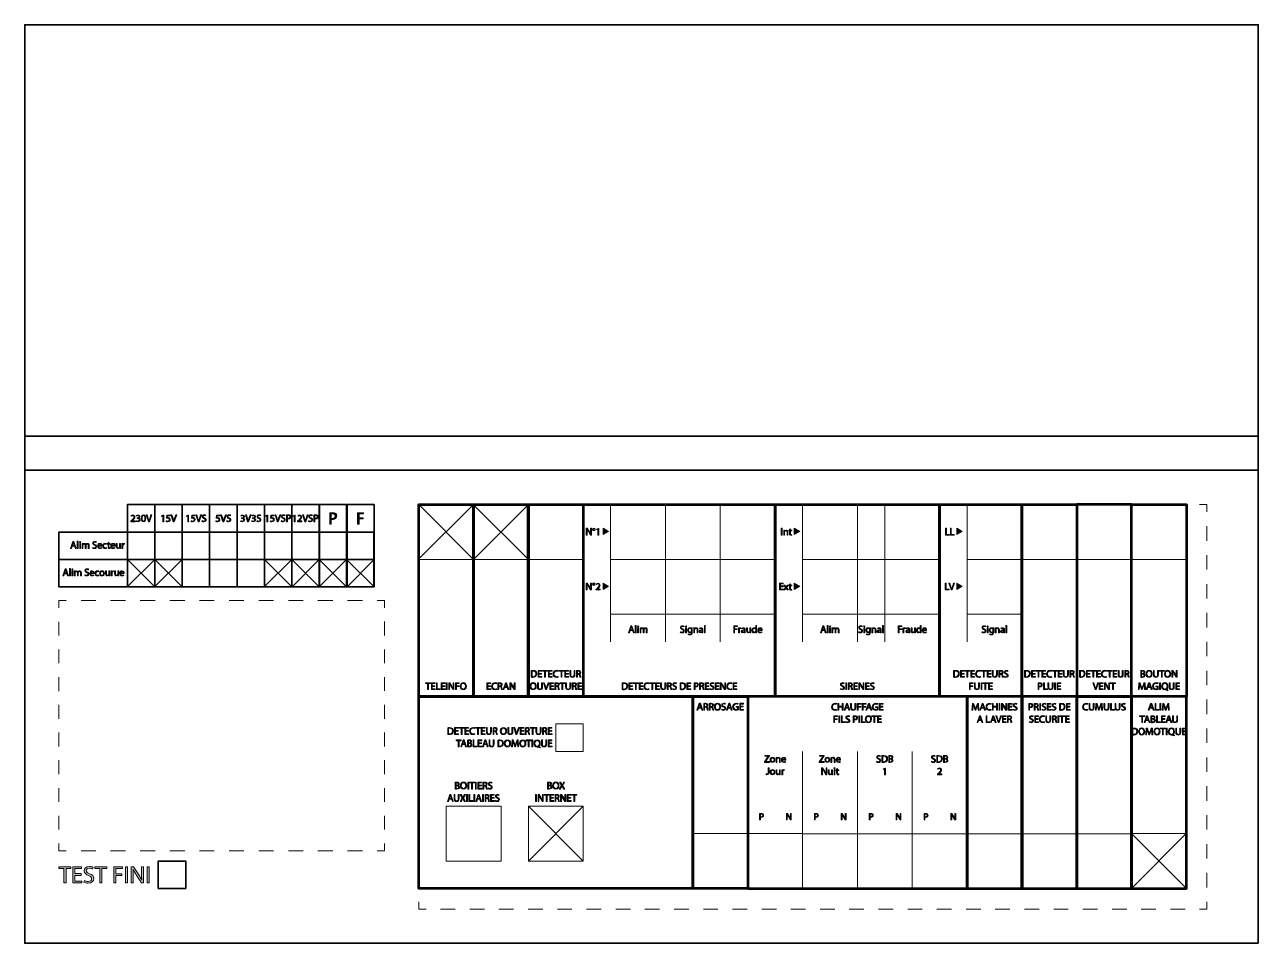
# Model space of a CAD drawing. Header units: inches. Extents: x 1 to 361, y -269 to -1.
import ezdxf

# ---------------------------------------------------------------- set-up
doc = ezdxf.new("R2010")
doc.units = ezdxf.units.IN
doc.header["$MEASUREMENT"] = 0
for name, pattern in [('AI-Linetype-1', [8.64445, 4.322225, -4.322225]), ('AI-Linetype-2', [8.090077, 4.045039, -4.045039]), ('AI-Linetype-3', [8.64445, 4.322225, -4.322225]), ('AI-Linetype-4', [8.090077, 4.045039, -4.045039]), ('AI-Linetype-5', [8.519487, 4.259743, -4.259743]), ('AI-Linetype-6', [8.427201, 4.213601, -4.213601]), ('AI-Linetype-7', [8.519487, 4.259743, -4.259743]), ('AI-Linetype-8', [8.427201, 4.213601, -4.213601])]:
    doc.linetypes.add(name, pattern=pattern)
doc.layers.add('Layer 1', color=7, linetype='Continuous')

# ---------------------------------------------------------------- blocks, each defined once
blk = doc.blocks.new('block 3')
at = {"layer": 'Layer 1', "color": 7, "lineweight": 9}
for points in [[(11, -171.12), (11, -169), (13.12, -169)], [(103.88, -169), (106, -169), (106, -171.12)], [(13.12, -242), (11, -242), (11, -239.88)], [(106, -239.88), (106, -242), (103.88, -242)]]:
    blk.add_lwpolyline(points, dxfattribs=at)
at = {"layer": 'Layer 1', "color": 7, "linetype": 'AI-Linetype-3', "lineweight": 9}
blk.add_lwpolyline([(17.44, -169), (101.72, -169)], dxfattribs=at)
at = {"layer": 'Layer 1', "color": 7, "linetype": 'AI-Linetype-2', "lineweight": 9}
blk.add_lwpolyline([(11, -235.84), (11, -173.14)], dxfattribs=at)
at = {"layer": 'Layer 1', "color": 7, "linetype": 'AI-Linetype-4', "lineweight": 9}
blk.add_lwpolyline([(106, -175.16), (106, -237.86)], dxfattribs=at)
at = {"layer": 'Layer 1', "color": 7, "linetype": 'AI-Linetype-1', "lineweight": 9}
blk.add_lwpolyline([(99.56, -242), (15.28, -242)], dxfattribs=at)
blk = doc.blocks.new('block 2')
at = {"layer": 'Layer 1'}
blk.add_blockref('block 3', (0, 0), dxfattribs=at)
blk = doc.blocks.new('block 5')
at = {"layer": 'Layer 1'}
h = blk.add_hatch(color=7, dxfattribs=at)
h.dxf.hatch_style = 2
h.paths.add_polyline_path([(14.86, -153.17), (14.65, -153.8), (14.38, -153.8), (15.07, -151.78), (15.38, -151.78), (16.07, -153.8), (15.79, -153.8), (15.57, -153.17)])
edge = h.paths.add_edge_path()
edge.add_spline(control_points=[(15.52, -152.96), (15.52, -152.96), (15.32, -152.38), (15.32, -152.38), (15.28, -152.25), (15.25, -152.13), (15.22, -152.01), (15.22, -152.01), (15.21, -152.01), (15.21, -152.01), (15.18, -152.13), (15.15, -152.25), (15.11, -152.38), (15.11, -152.38), (14.91, -152.96), (14.91, -152.96), (14.91, -152.96), (15.52, -152.96), (15.52, -152.96)], knot_values=[0, 0, 0, 0, 1, 1, 1, 2, 2, 2, 3, 3, 3, 4, 4, 4, 5, 5, 5, 6, 6, 6, 6], degree=3, periodic=1)
h = blk.add_hatch(color=7, dxfattribs=at)
h.dxf.hatch_style = 2
h.paths.add_polyline_path([(16.35, -151.67), (16.61, -151.67), (16.61, -153.8), (16.35, -153.8)])
h = blk.add_hatch(color=7, dxfattribs=at)
h.dxf.hatch_style = 2
edge = h.paths.add_edge_path()
edge.add_spline(control_points=[(17.35, -151.94), (17.35, -152.03), (17.28, -152.1), (17.18, -152.1), (17.08, -152.1), (17.02, -152.03), (17.02, -151.94), (17.02, -151.85), (17.09, -151.78), (17.19, -151.78), (17.28, -151.78), (17.35, -151.85), (17.35, -151.94)], knot_values=[0, 0, 0, 0, 1, 1, 1, 2, 2, 2, 3, 3, 3, 4, 4, 4, 4], degree=3, periodic=1)
h.paths.add_polyline_path([(17.05, -153.8), (17.05, -152.35), (17.32, -152.35), (17.32, -153.8)])
h = blk.add_hatch(color=7, dxfattribs=at)
h.dxf.hatch_style = 2
edge = h.paths.add_edge_path()
edge.add_spline(control_points=[(17.75, -152.74), (17.75, -152.59), (17.75, -152.47), (17.74, -152.35), (17.74, -152.35), (17.97, -152.35), (17.97, -152.35), (17.97, -152.35), (17.99, -152.59), (17.99, -152.59), (17.99, -152.59), (17.99, -152.59), (17.99, -152.59), (18.08, -152.45), (18.21, -152.32), (18.45, -152.32), (18.65, -152.32), (18.8, -152.44), (18.86, -152.61), (18.86, -152.61), (18.87, -152.61), (18.87, -152.61), (18.91, -152.53), (18.97, -152.47), (19.03, -152.42), (19.12, -152.36), (19.21, -152.32), (19.35, -152.32), (19.54, -152.32), (19.83, -152.45), (19.83, -152.95), (19.83, -152.95), (19.83, -153.8), (19.83, -153.8), (19.83, -153.8), (19.57, -153.8), (19.57, -153.8), (19.57, -153.8), (19.57, -152.98), (19.57, -152.98), (19.57, -152.7), (19.47, -152.54), (19.26, -152.54), (19.1, -152.54), (18.99, -152.65), (18.94, -152.77), (18.93, -152.81), (18.92, -152.86), (18.92, -152.9), (18.92, -152.9), (18.92, -153.8), (18.92, -153.8), (18.92, -153.8), (18.66, -153.8), (18.66, -153.8), (18.66, -153.8), (18.66, -152.93), (18.66, -152.93), (18.66, -152.7), (18.56, -152.54), (18.36, -152.54), (18.2, -152.54), (18.08, -152.67), (18.03, -152.8), (18.02, -152.84), (18.01, -152.88), (18.01, -152.93), (18.01, -152.93), (18.01, -153.8), (18.01, -153.8), (18.01, -153.8), (17.75, -153.8), (17.75, -153.8), (17.75, -153.8), (17.75, -152.74), (17.75, -152.74)], knot_values=[0, 0, 0, 0, 1, 1, 1, 2, 2, 2, 3, 3, 3, 4, 4, 4, 5, 5, 5, 6, 6, 6, 7, 7, 7, 8, 8, 8, 9, 9, 9, 10, 10, 10, 11, 11, 11, 12, 12, 12, 13, 13, 13, 14, 14, 14, 15, 15, 15, 16, 16, 16, 17, 17, 17, 18, 18, 18, 19, 19, 19, 20, 20, 20, 21, 21, 21, 22, 22, 22, 23, 23, 23, 24, 24, 24, 25, 25, 25, 25], degree=3, periodic=1)
h = blk.add_hatch(color=7, dxfattribs=at)
h.dxf.hatch_style = 2
edge = h.paths.add_edge_path()
edge.add_spline(control_points=[(20.87, -153.48), (20.98, -153.56), (21.15, -153.61), (21.33, -153.61), (21.6, -153.61), (21.75, -153.47), (21.75, -153.27), (21.75, -153.08), (21.65, -152.97), (21.37, -152.87), (21.04, -152.75), (20.84, -152.58), (20.84, -152.3), (20.84, -151.98), (21.1, -151.75), (21.49, -151.75), (21.7, -151.75), (21.85, -151.79), (21.94, -151.85), (21.94, -151.85), (21.87, -152.06), (21.87, -152.06), (21.8, -152.02), (21.67, -151.96), (21.48, -151.96), (21.21, -151.96), (21.1, -152.13), (21.1, -152.27), (21.1, -152.45), (21.23, -152.55), (21.51, -152.66), (21.85, -152.79), (22.02, -152.95), (22.02, -153.25), (22.02, -153.56), (21.79, -153.83), (21.31, -153.83), (21.12, -153.83), (20.91, -153.77), (20.8, -153.7), (20.8, -153.7), (20.87, -153.48), (20.87, -153.48)], knot_values=[0, 0, 0, 0, 1, 1, 1, 2, 2, 2, 3, 3, 3, 4, 4, 4, 5, 5, 5, 6, 6, 6, 7, 7, 7, 8, 8, 8, 9, 9, 9, 10, 10, 10, 11, 11, 11, 12, 12, 12, 13, 13, 13, 14, 14, 14, 14], degree=3, periodic=1)
h = blk.add_hatch(color=7, dxfattribs=at)
h.dxf.hatch_style = 2
edge = h.paths.add_edge_path()
edge.add_spline(control_points=[(22.53, -153.12), (22.54, -153.48), (22.77, -153.63), (23.03, -153.63), (23.22, -153.63), (23.34, -153.59), (23.43, -153.55), (23.43, -153.55), (23.48, -153.74), (23.48, -153.74), (23.39, -153.78), (23.23, -153.83), (23, -153.83), (22.55, -153.83), (22.28, -153.54), (22.28, -153.1), (22.28, -152.66), (22.54, -152.32), (22.96, -152.32), (23.44, -152.32), (23.56, -152.73), (23.56, -153), (23.56, -153.05), (23.56, -153.09), (23.55, -153.12), (23.55, -153.12), (22.53, -153.12), (22.53, -153.12)], knot_values=[0, 0, 0, 0, 1, 1, 1, 2, 2, 2, 3, 3, 3, 4, 4, 4, 5, 5, 5, 6, 6, 6, 7, 7, 7, 8, 8, 8, 9, 9, 9, 9], degree=3, periodic=1)
edge = h.paths.add_edge_path()
edge.add_spline(control_points=[(23.31, -152.93), (23.31, -152.77), (23.24, -152.51), (22.94, -152.51), (22.67, -152.51), (22.56, -152.75), (22.54, -152.93), (22.54, -152.93), (23.31, -152.93), (23.31, -152.93)], knot_values=[0, 0, 0, 0, 1, 1, 1, 2, 2, 2, 3, 3, 3, 3], degree=3, periodic=1)
h = blk.add_hatch(color=7, dxfattribs=at)
h.dxf.hatch_style = 2
edge = h.paths.add_edge_path()
edge.add_spline(control_points=[(24.92, -153.75), (24.86, -153.78), (24.7, -153.83), (24.51, -153.83), (24.07, -153.83), (23.78, -153.54), (23.78, -153.09), (23.78, -152.65), (24.09, -152.32), (24.56, -152.32), (24.72, -152.32), (24.86, -152.36), (24.93, -152.4), (24.93, -152.4), (24.87, -152.6), (24.87, -152.6), (24.81, -152.57), (24.71, -152.53), (24.56, -152.53), (24.23, -152.53), (24.05, -152.78), (24.05, -153.08), (24.05, -153.41), (24.27, -153.62), (24.56, -153.62), (24.71, -153.62), (24.8, -153.58), (24.88, -153.55), (24.88, -153.55), (24.92, -153.75), (24.92, -153.75)], knot_values=[0, 0, 0, 0, 1, 1, 1, 2, 2, 2, 3, 3, 3, 4, 4, 4, 5, 5, 5, 6, 6, 6, 7, 7, 7, 8, 8, 8, 9, 9, 9, 10, 10, 10, 10], degree=3, periodic=1)
h = blk.add_hatch(color=7, dxfattribs=at)
h.dxf.hatch_style = 2
edge = h.paths.add_edge_path()
edge.add_spline(control_points=[(25.59, -152), (25.59, -152), (25.59, -152.35), (25.59, -152.35), (25.59, -152.35), (25.97, -152.35), (25.97, -152.35), (25.97, -152.35), (25.97, -152.55), (25.97, -152.55), (25.97, -152.55), (25.59, -152.55), (25.59, -152.55), (25.59, -152.55), (25.59, -153.33), (25.59, -153.33), (25.59, -153.51), (25.64, -153.61), (25.79, -153.61), (25.86, -153.61), (25.9, -153.61), (25.94, -153.6), (25.94, -153.6), (25.95, -153.8), (25.95, -153.8), (25.9, -153.82), (25.82, -153.83), (25.72, -153.83), (25.6, -153.83), (25.5, -153.79), (25.43, -153.72), (25.36, -153.64), (25.33, -153.51), (25.33, -153.34), (25.33, -153.34), (25.33, -152.55), (25.33, -152.55), (25.33, -152.55), (25.11, -152.55), (25.11, -152.55), (25.11, -152.55), (25.11, -152.35), (25.11, -152.35), (25.11, -152.35), (25.33, -152.35), (25.33, -152.35), (25.33, -152.35), (25.33, -152.08), (25.33, -152.08), (25.33, -152.08), (25.59, -152), (25.59, -152)], knot_values=[0, 0, 0, 0, 1, 1, 1, 2, 2, 2, 3, 3, 3, 4, 4, 4, 5, 5, 5, 6, 6, 6, 7, 7, 7, 8, 8, 8, 9, 9, 9, 10, 10, 10, 11, 11, 11, 12, 12, 12, 13, 13, 13, 14, 14, 14, 15, 15, 15, 16, 16, 16, 17, 17, 17, 17], degree=3, periodic=1)
h = blk.add_hatch(color=7, dxfattribs=at)
h.dxf.hatch_style = 2
edge = h.paths.add_edge_path()
edge.add_spline(control_points=[(26.39, -153.12), (26.4, -153.48), (26.62, -153.63), (26.89, -153.63), (27.08, -153.63), (27.2, -153.59), (27.29, -153.55), (27.29, -153.55), (27.34, -153.74), (27.34, -153.74), (27.25, -153.78), (27.09, -153.83), (26.86, -153.83), (26.41, -153.83), (26.14, -153.54), (26.14, -153.1), (26.14, -152.66), (26.4, -152.32), (26.82, -152.32), (27.3, -152.32), (27.42, -152.73), (27.42, -153), (27.42, -153.05), (27.42, -153.09), (27.41, -153.12), (27.41, -153.12), (26.39, -153.12), (26.39, -153.12)], knot_values=[0, 0, 0, 0, 1, 1, 1, 2, 2, 2, 3, 3, 3, 4, 4, 4, 5, 5, 5, 6, 6, 6, 7, 7, 7, 8, 8, 8, 9, 9, 9, 9], degree=3, periodic=1)
edge = h.paths.add_edge_path()
edge.add_spline(control_points=[(27.17, -152.93), (27.17, -152.77), (27.1, -152.51), (26.8, -152.51), (26.53, -152.51), (26.42, -152.75), (26.4, -152.93), (26.4, -152.93), (27.17, -152.93), (27.17, -152.93)], knot_values=[0, 0, 0, 0, 1, 1, 1, 2, 2, 2, 3, 3, 3, 3], degree=3, periodic=1)
h = blk.add_hatch(color=7, dxfattribs=at)
h.dxf.hatch_style = 2
edge = h.paths.add_edge_path()
edge.add_spline(control_points=[(28.96, -153.4), (28.96, -153.55), (28.97, -153.69), (28.98, -153.8), (28.98, -153.8), (28.74, -153.8), (28.74, -153.8), (28.74, -153.8), (28.73, -153.56), (28.73, -153.56), (28.73, -153.56), (28.72, -153.56), (28.72, -153.56), (28.65, -153.68), (28.5, -153.83), (28.24, -153.83), (28.01, -153.83), (27.74, -153.7), (27.74, -153.2), (27.74, -153.2), (27.74, -152.35), (27.74, -152.35), (27.74, -152.35), (28, -152.35), (28, -152.35), (28, -152.35), (28, -153.15), (28, -153.15), (28, -153.43), (28.09, -153.61), (28.33, -153.61), (28.5, -153.61), (28.63, -153.49), (28.68, -153.37), (28.69, -153.34), (28.7, -153.29), (28.7, -153.24), (28.7, -153.24), (28.7, -152.35), (28.7, -152.35), (28.7, -152.35), (28.96, -152.35), (28.96, -152.35), (28.96, -152.35), (28.96, -153.4), (28.96, -153.4)], knot_values=[0, 0, 0, 0, 1, 1, 1, 2, 2, 2, 3, 3, 3, 4, 4, 4, 5, 5, 5, 6, 6, 6, 7, 7, 7, 8, 8, 8, 9, 9, 9, 10, 10, 10, 11, 11, 11, 12, 12, 12, 13, 13, 13, 14, 14, 14, 15, 15, 15, 15], degree=3, periodic=1)
h = blk.add_hatch(color=7, dxfattribs=at)
h.dxf.hatch_style = 2
edge = h.paths.add_edge_path()
edge.add_spline(control_points=[(29.4, -152.8), (29.4, -152.63), (29.4, -152.48), (29.39, -152.35), (29.39, -152.35), (29.62, -152.35), (29.62, -152.35), (29.62, -152.35), (29.63, -152.64), (29.63, -152.64), (29.63, -152.64), (29.64, -152.64), (29.64, -152.64), (29.71, -152.44), (29.87, -152.32), (30.05, -152.32), (30.07, -152.32), (30.09, -152.32), (30.12, -152.33), (30.12, -152.33), (30.12, -152.57), (30.12, -152.57), (30.09, -152.57), (30.06, -152.57), (30.03, -152.57), (29.84, -152.57), (29.71, -152.71), (29.67, -152.9), (29.67, -152.94), (29.67, -152.99), (29.67, -153.03), (29.67, -153.03), (29.67, -153.8), (29.67, -153.8), (29.67, -153.8), (29.4, -153.8), (29.4, -153.8), (29.4, -153.8), (29.4, -152.8), (29.4, -152.8)], knot_values=[0, 0, 0, 0, 1, 1, 1, 2, 2, 2, 3, 3, 3, 4, 4, 4, 5, 5, 5, 6, 6, 6, 7, 7, 7, 8, 8, 8, 9, 9, 9, 10, 10, 10, 11, 11, 11, 12, 12, 12, 13, 13, 13, 13], degree=3, periodic=1)
at = {"layer": 'Layer 1', "lineweight": 0}
for points in [[(14.86, -153.17), (14.65, -153.8), (14.38, -153.8), (15.07, -151.78), (15.38, -151.78), (16.07, -153.8), (15.79, -153.8), (15.57, -153.17), (14.86, -153.17)], [(16.35, -151.67), (16.61, -151.67), (16.61, -153.8), (16.35, -153.8), (16.35, -151.67)], [(17.05, -153.8), (17.05, -152.35), (17.32, -152.35), (17.32, -153.8), (17.05, -153.8)]]:
    blk.add_lwpolyline(points, dxfattribs=at)
for points, knots in [([(15.52, -152.96), (15.52, -152.96), (15.32, -152.38), (15.32, -152.38), (15.28, -152.25), (15.25, -152.13), (15.22, -152.01), (15.22, -152.01), (15.21, -152.01), (15.21, -152.01), (15.18, -152.13), (15.15, -152.25), (15.11, -152.38), (15.11, -152.38), (14.91, -152.96), (14.91, -152.96), (14.91, -152.96), (15.52, -152.96), (15.52, -152.96)], [0, 0, 0, 0, 1, 1, 1, 2, 2, 2, 3, 3, 3, 4, 4, 4, 5, 5, 5, 6, 6, 6, 6]), ([(17.35, -151.94), (17.35, -152.03), (17.28, -152.1), (17.18, -152.1), (17.08, -152.1), (17.02, -152.03), (17.02, -151.94), (17.02, -151.85), (17.09, -151.78), (17.19, -151.78), (17.28, -151.78), (17.35, -151.85), (17.35, -151.94)], [0, 0, 0, 0, 1, 1, 1, 2, 2, 2, 3, 3, 3, 4, 4, 4, 4]), ([(17.75, -152.74), (17.75, -152.59), (17.75, -152.47), (17.74, -152.35), (17.74, -152.35), (17.97, -152.35), (17.97, -152.35), (17.97, -152.35), (17.99, -152.59), (17.99, -152.59), (17.99, -152.59), (17.99, -152.59), (17.99, -152.59), (18.08, -152.45), (18.21, -152.32), (18.45, -152.32), (18.65, -152.32), (18.8, -152.44), (18.86, -152.61), (18.86, -152.61), (18.87, -152.61), (18.87, -152.61), (18.91, -152.53), (18.97, -152.47), (19.03, -152.42), (19.12, -152.36), (19.21, -152.32), (19.35, -152.32), (19.54, -152.32), (19.83, -152.45), (19.83, -152.95), (19.83, -152.95), (19.83, -153.8), (19.83, -153.8), (19.83, -153.8), (19.57, -153.8), (19.57, -153.8), (19.57, -153.8), (19.57, -152.98), (19.57, -152.98), (19.57, -152.7), (19.47, -152.54), (19.26, -152.54), (19.1, -152.54), (18.99, -152.65), (18.94, -152.77), (18.93, -152.81), (18.92, -152.86), (18.92, -152.9), (18.92, -152.9), (18.92, -153.8), (18.92, -153.8), (18.92, -153.8), (18.66, -153.8), (18.66, -153.8), (18.66, -153.8), (18.66, -152.93), (18.66, -152.93), (18.66, -152.7), (18.56, -152.54), (18.36, -152.54), (18.2, -152.54), (18.08, -152.67), (18.03, -152.8), (18.02, -152.84), (18.01, -152.88), (18.01, -152.93), (18.01, -152.93), (18.01, -153.8), (18.01, -153.8), (18.01, -153.8), (17.75, -153.8), (17.75, -153.8), (17.75, -153.8), (17.75, -152.74), (17.75, -152.74)], [0, 0, 0, 0, 1, 1, 1, 2, 2, 2, 3, 3, 3, 4, 4, 4, 5, 5, 5, 6, 6, 6, 7, 7, 7, 8, 8, 8, 9, 9, 9, 10, 10, 10, 11, 11, 11, 12, 12, 12, 13, 13, 13, 14, 14, 14, 15, 15, 15, 16, 16, 16, 17, 17, 17, 18, 18, 18, 19, 19, 19, 20, 20, 20, 21, 21, 21, 22, 22, 22, 23, 23, 23, 24, 24, 24, 25, 25, 25, 25]), ([(20.87, -153.48), (20.98, -153.56), (21.15, -153.61), (21.33, -153.61), (21.6, -153.61), (21.75, -153.47), (21.75, -153.27), (21.75, -153.08), (21.65, -152.97), (21.37, -152.87), (21.04, -152.75), (20.84, -152.58), (20.84, -152.3), (20.84, -151.98), (21.1, -151.75), (21.49, -151.75), (21.7, -151.75), (21.85, -151.79), (21.94, -151.85), (21.94, -151.85), (21.87, -152.06), (21.87, -152.06), (21.8, -152.02), (21.67, -151.96), (21.48, -151.96), (21.21, -151.96), (21.1, -152.13), (21.1, -152.27), (21.1, -152.45), (21.23, -152.55), (21.51, -152.66), (21.85, -152.79), (22.02, -152.95), (22.02, -153.25), (22.02, -153.56), (21.79, -153.83), (21.31, -153.83), (21.12, -153.83), (20.91, -153.77), (20.8, -153.7), (20.8, -153.7), (20.87, -153.48), (20.87, -153.48)], [0, 0, 0, 0, 1, 1, 1, 2, 2, 2, 3, 3, 3, 4, 4, 4, 5, 5, 5, 6, 6, 6, 7, 7, 7, 8, 8, 8, 9, 9, 9, 10, 10, 10, 11, 11, 11, 12, 12, 12, 13, 13, 13, 14, 14, 14, 14]), ([(22.53, -153.12), (22.54, -153.48), (22.77, -153.63), (23.03, -153.63), (23.22, -153.63), (23.34, -153.59), (23.43, -153.55), (23.43, -153.55), (23.48, -153.74), (23.48, -153.74), (23.39, -153.78), (23.23, -153.83), (23, -153.83), (22.55, -153.83), (22.28, -153.54), (22.28, -153.1), (22.28, -152.66), (22.54, -152.32), (22.96, -152.32), (23.44, -152.32), (23.56, -152.73), (23.56, -153), (23.56, -153.05), (23.56, -153.09), (23.55, -153.12), (23.55, -153.12), (22.53, -153.12), (22.53, -153.12)], [0, 0, 0, 0, 1, 1, 1, 2, 2, 2, 3, 3, 3, 4, 4, 4, 5, 5, 5, 6, 6, 6, 7, 7, 7, 8, 8, 8, 9, 9, 9, 9]), ([(23.31, -152.93), (23.31, -152.77), (23.24, -152.51), (22.94, -152.51), (22.67, -152.51), (22.56, -152.75), (22.54, -152.93), (22.54, -152.93), (23.31, -152.93), (23.31, -152.93)], [0, 0, 0, 0, 1, 1, 1, 2, 2, 2, 3, 3, 3, 3]), ([(24.92, -153.75), (24.86, -153.78), (24.7, -153.83), (24.51, -153.83), (24.07, -153.83), (23.78, -153.54), (23.78, -153.09), (23.78, -152.65), (24.09, -152.32), (24.56, -152.32), (24.72, -152.32), (24.86, -152.36), (24.93, -152.4), (24.93, -152.4), (24.87, -152.6), (24.87, -152.6), (24.81, -152.57), (24.71, -152.53), (24.56, -152.53), (24.23, -152.53), (24.05, -152.78), (24.05, -153.08), (24.05, -153.41), (24.27, -153.62), (24.56, -153.62), (24.71, -153.62), (24.8, -153.58), (24.88, -153.55), (24.88, -153.55), (24.92, -153.75), (24.92, -153.75)], [0, 0, 0, 0, 1, 1, 1, 2, 2, 2, 3, 3, 3, 4, 4, 4, 5, 5, 5, 6, 6, 6, 7, 7, 7, 8, 8, 8, 9, 9, 9, 10, 10, 10, 10]), ([(25.59, -152), (25.59, -152), (25.59, -152.35), (25.59, -152.35), (25.59, -152.35), (25.97, -152.35), (25.97, -152.35), (25.97, -152.35), (25.97, -152.55), (25.97, -152.55), (25.97, -152.55), (25.59, -152.55), (25.59, -152.55), (25.59, -152.55), (25.59, -153.33), (25.59, -153.33), (25.59, -153.51), (25.64, -153.61), (25.79, -153.61), (25.86, -153.61), (25.9, -153.61), (25.94, -153.6), (25.94, -153.6), (25.95, -153.8), (25.95, -153.8), (25.9, -153.82), (25.82, -153.83), (25.72, -153.83), (25.6, -153.83), (25.5, -153.79), (25.43, -153.72), (25.36, -153.64), (25.33, -153.51), (25.33, -153.34), (25.33, -153.34), (25.33, -152.55), (25.33, -152.55), (25.33, -152.55), (25.11, -152.55), (25.11, -152.55), (25.11, -152.55), (25.11, -152.35), (25.11, -152.35), (25.11, -152.35), (25.33, -152.35), (25.33, -152.35), (25.33, -152.35), (25.33, -152.08), (25.33, -152.08), (25.33, -152.08), (25.59, -152), (25.59, -152)], [0, 0, 0, 0, 1, 1, 1, 2, 2, 2, 3, 3, 3, 4, 4, 4, 5, 5, 5, 6, 6, 6, 7, 7, 7, 8, 8, 8, 9, 9, 9, 10, 10, 10, 11, 11, 11, 12, 12, 12, 13, 13, 13, 14, 14, 14, 15, 15, 15, 16, 16, 16, 17, 17, 17, 17]), ([(26.39, -153.12), (26.4, -153.48), (26.62, -153.63), (26.89, -153.63), (27.08, -153.63), (27.2, -153.59), (27.29, -153.55), (27.29, -153.55), (27.34, -153.74), (27.34, -153.74), (27.25, -153.78), (27.09, -153.83), (26.86, -153.83), (26.41, -153.83), (26.14, -153.54), (26.14, -153.1), (26.14, -152.66), (26.4, -152.32), (26.82, -152.32), (27.3, -152.32), (27.42, -152.73), (27.42, -153), (27.42, -153.05), (27.42, -153.09), (27.41, -153.12), (27.41, -153.12), (26.39, -153.12), (26.39, -153.12)], [0, 0, 0, 0, 1, 1, 1, 2, 2, 2, 3, 3, 3, 4, 4, 4, 5, 5, 5, 6, 6, 6, 7, 7, 7, 8, 8, 8, 9, 9, 9, 9]), ([(27.17, -152.93), (27.17, -152.77), (27.1, -152.51), (26.8, -152.51), (26.53, -152.51), (26.42, -152.75), (26.4, -152.93), (26.4, -152.93), (27.17, -152.93), (27.17, -152.93)], [0, 0, 0, 0, 1, 1, 1, 2, 2, 2, 3, 3, 3, 3]), ([(28.96, -153.4), (28.96, -153.55), (28.97, -153.69), (28.98, -153.8), (28.98, -153.8), (28.74, -153.8), (28.74, -153.8), (28.74, -153.8), (28.73, -153.56), (28.73, -153.56), (28.73, -153.56), (28.72, -153.56), (28.72, -153.56), (28.65, -153.68), (28.5, -153.83), (28.24, -153.83), (28.01, -153.83), (27.74, -153.7), (27.74, -153.2), (27.74, -153.2), (27.74, -152.35), (27.74, -152.35), (27.74, -152.35), (28, -152.35), (28, -152.35), (28, -152.35), (28, -153.15), (28, -153.15), (28, -153.43), (28.09, -153.61), (28.33, -153.61), (28.5, -153.61), (28.63, -153.49), (28.68, -153.37), (28.69, -153.34), (28.7, -153.29), (28.7, -153.24), (28.7, -153.24), (28.7, -152.35), (28.7, -152.35), (28.7, -152.35), (28.96, -152.35), (28.96, -152.35), (28.96, -152.35), (28.96, -153.4), (28.96, -153.4)], [0, 0, 0, 0, 1, 1, 1, 2, 2, 2, 3, 3, 3, 4, 4, 4, 5, 5, 5, 6, 6, 6, 7, 7, 7, 8, 8, 8, 9, 9, 9, 10, 10, 10, 11, 11, 11, 12, 12, 12, 13, 13, 13, 14, 14, 14, 15, 15, 15, 15]), ([(29.4, -152.8), (29.4, -152.63), (29.4, -152.48), (29.39, -152.35), (29.39, -152.35), (29.62, -152.35), (29.62, -152.35), (29.62, -152.35), (29.63, -152.64), (29.63, -152.64), (29.63, -152.64), (29.64, -152.64), (29.64, -152.64), (29.71, -152.44), (29.87, -152.32), (30.05, -152.32), (30.07, -152.32), (30.09, -152.32), (30.12, -152.33), (30.12, -152.33), (30.12, -152.57), (30.12, -152.57), (30.09, -152.57), (30.06, -152.57), (30.03, -152.57), (29.84, -152.57), (29.71, -152.71), (29.67, -152.9), (29.67, -152.94), (29.67, -152.99), (29.67, -153.03), (29.67, -153.03), (29.67, -153.8), (29.67, -153.8), (29.67, -153.8), (29.4, -153.8), (29.4, -153.8), (29.4, -153.8), (29.4, -152.8), (29.4, -152.8)], [0, 0, 0, 0, 1, 1, 1, 2, 2, 2, 3, 3, 3, 4, 4, 4, 5, 5, 5, 6, 6, 6, 7, 7, 7, 8, 8, 8, 9, 9, 9, 10, 10, 10, 11, 11, 11, 12, 12, 12, 13, 13, 13, 13])]:
    blk.add_open_spline(points, degree=3, knots=knots, dxfattribs=at)
blk = doc.blocks.new('block 6')
at = {"layer": 'Layer 1'}
h = blk.add_hatch(color=7, dxfattribs=at)
h.dxf.hatch_style = 2
edge = h.paths.add_edge_path()
edge.add_spline(control_points=[(37.12, -146), (37.12, -146), (36.46, -143.98), (36.46, -143.98), (36.46, -143.98), (36.74, -143.98), (36.74, -143.98), (36.74, -143.98), (37.06, -144.97), (37.06, -144.97), (37.14, -145.25), (37.22, -145.49), (37.27, -145.73), (37.27, -145.73), (37.28, -145.73), (37.28, -145.73), (37.34, -145.5), (37.42, -145.24), (37.51, -144.98), (37.51, -144.98), (37.85, -143.98), (37.85, -143.98), (37.85, -143.98), (38.13, -143.98), (38.13, -143.98), (38.13, -143.98), (37.41, -146), (37.41, -146), (37.41, -146), (37.12, -146), (37.12, -146)], knot_values=[0, 0, 0, 0, 1, 1, 1, 2, 2, 2, 3, 3, 3, 4, 4, 4, 5, 5, 5, 6, 6, 6, 7, 7, 7, 8, 8, 8, 9, 9, 9, 10, 10, 10, 10], degree=3, periodic=1)
h = blk.add_hatch(color=7, dxfattribs=at)
h.dxf.hatch_style = 2
edge = h.paths.add_edge_path()
edge.add_spline(control_points=[(31.97, -146), (31.97, -146), (31.97, -145.84), (31.97, -145.84), (31.97, -145.84), (32.18, -145.64), (32.18, -145.64), (32.67, -145.16), (32.9, -144.91), (32.9, -144.62), (32.9, -144.42), (32.81, -144.24), (32.52, -144.24), (32.34, -144.24), (32.19, -144.33), (32.1, -144.4), (32.1, -144.4), (32.02, -144.22), (32.02, -144.22), (32.15, -144.11), (32.35, -144.02), (32.57, -144.02), (32.99, -144.02), (33.16, -144.31), (33.16, -144.59), (33.16, -144.95), (32.9, -145.24), (32.49, -145.63), (32.49, -145.63), (32.34, -145.78), (32.34, -145.78), (32.34, -145.78), (32.34, -145.78), (32.34, -145.78), (32.34, -145.78), (33.21, -145.78), (33.21, -145.78), (33.21, -145.78), (33.21, -146), (33.21, -146), (33.21, -146), (31.97, -146), (31.97, -146)], knot_values=[0, 0, 0, 0, 1, 1, 1, 2, 2, 2, 3, 3, 3, 4, 4, 4, 5, 5, 5, 6, 6, 6, 7, 7, 7, 8, 8, 8, 9, 9, 9, 10, 10, 10, 11, 11, 11, 12, 12, 12, 13, 13, 13, 14, 14, 14, 14], degree=3, periodic=1)
h = blk.add_hatch(color=7, dxfattribs=at)
h.dxf.hatch_style = 2
edge = h.paths.add_edge_path()
edge.add_spline(control_points=[(33.57, -145.7), (33.64, -145.75), (33.82, -145.82), (34, -145.82), (34.34, -145.82), (34.45, -145.61), (34.44, -145.44), (34.44, -145.17), (34.19, -145.05), (33.94, -145.05), (33.94, -145.05), (33.79, -145.05), (33.79, -145.05), (33.79, -145.05), (33.79, -144.85), (33.79, -144.85), (33.79, -144.85), (33.94, -144.85), (33.94, -144.85), (34.13, -144.85), (34.37, -144.76), (34.37, -144.53), (34.37, -144.37), (34.27, -144.23), (34.03, -144.23), (33.88, -144.23), (33.73, -144.3), (33.64, -144.36), (33.64, -144.36), (33.57, -144.17), (33.57, -144.17), (33.67, -144.09), (33.87, -144.02), (34.08, -144.02), (34.47, -144.02), (34.64, -144.25), (34.64, -144.48), (34.64, -144.69), (34.52, -144.86), (34.28, -144.95), (34.28, -144.95), (34.28, -144.95), (34.28, -144.95), (34.52, -145), (34.71, -145.18), (34.72, -145.45), (34.72, -145.76), (34.47, -146.03), (34, -146.03), (33.79, -146.03), (33.59, -145.96), (33.5, -145.9), (33.5, -145.9), (33.57, -145.7), (33.57, -145.7)], knot_values=[0, 0, 0, 0, 1, 1, 1, 2, 2, 2, 3, 3, 3, 4, 4, 4, 5, 5, 5, 6, 6, 6, 7, 7, 7, 8, 8, 8, 9, 9, 9, 10, 10, 10, 11, 11, 11, 12, 12, 12, 13, 13, 13, 14, 14, 14, 15, 15, 15, 16, 16, 16, 17, 17, 17, 18, 18, 18, 18], degree=3, periodic=1)
h = blk.add_hatch(color=7, dxfattribs=at)
h.dxf.hatch_style = 2
edge = h.paths.add_edge_path()
edge.add_spline(control_points=[(36.34, -145.01), (36.34, -145.67), (36.09, -146.03), (35.67, -146.03), (35.29, -146.03), (35.02, -145.68), (35.02, -145.03), (35.02, -144.38), (35.3, -144.02), (35.7, -144.02), (36.11, -144.02), (36.34, -144.38), (36.34, -145.01)], knot_values=[0, 0, 0, 0, 1, 1, 1, 2, 2, 2, 3, 3, 3, 4, 4, 4, 4], degree=3, periodic=1)
edge = h.paths.add_edge_path()
edge.add_spline(control_points=[(35.29, -145.03), (35.29, -145.54), (35.44, -145.83), (35.68, -145.83), (35.95, -145.83), (36.08, -145.51), (36.08, -145.02), (36.08, -144.54), (35.96, -144.22), (35.68, -144.22), (35.45, -144.22), (35.29, -144.5), (35.29, -145.03)], knot_values=[0, 0, 0, 0, 1, 1, 1, 2, 2, 2, 3, 3, 3, 4, 4, 4, 4], degree=3, periodic=1)
at = {"layer": 'Layer 1', "lineweight": 0}
for points, knots in [([(37.12, -146), (37.12, -146), (36.46, -143.98), (36.46, -143.98), (36.46, -143.98), (36.74, -143.98), (36.74, -143.98), (36.74, -143.98), (37.06, -144.97), (37.06, -144.97), (37.14, -145.25), (37.22, -145.49), (37.27, -145.73), (37.27, -145.73), (37.28, -145.73), (37.28, -145.73), (37.34, -145.5), (37.42, -145.24), (37.51, -144.98), (37.51, -144.98), (37.85, -143.98), (37.85, -143.98), (37.85, -143.98), (38.13, -143.98), (38.13, -143.98), (38.13, -143.98), (37.41, -146), (37.41, -146), (37.41, -146), (37.12, -146), (37.12, -146)], [0, 0, 0, 0, 1, 1, 1, 2, 2, 2, 3, 3, 3, 4, 4, 4, 5, 5, 5, 6, 6, 6, 7, 7, 7, 8, 8, 8, 9, 9, 9, 10, 10, 10, 10]), ([(31.97, -146), (31.97, -146), (31.97, -145.84), (31.97, -145.84), (31.97, -145.84), (32.18, -145.64), (32.18, -145.64), (32.67, -145.16), (32.9, -144.91), (32.9, -144.62), (32.9, -144.42), (32.81, -144.24), (32.52, -144.24), (32.34, -144.24), (32.19, -144.33), (32.1, -144.4), (32.1, -144.4), (32.02, -144.22), (32.02, -144.22), (32.15, -144.11), (32.35, -144.02), (32.57, -144.02), (32.99, -144.02), (33.16, -144.31), (33.16, -144.59), (33.16, -144.95), (32.9, -145.24), (32.49, -145.63), (32.49, -145.63), (32.34, -145.78), (32.34, -145.78), (32.34, -145.78), (32.34, -145.78), (32.34, -145.78), (32.34, -145.78), (33.21, -145.78), (33.21, -145.78), (33.21, -145.78), (33.21, -146), (33.21, -146), (33.21, -146), (31.97, -146), (31.97, -146)], [0, 0, 0, 0, 1, 1, 1, 2, 2, 2, 3, 3, 3, 4, 4, 4, 5, 5, 5, 6, 6, 6, 7, 7, 7, 8, 8, 8, 9, 9, 9, 10, 10, 10, 11, 11, 11, 12, 12, 12, 13, 13, 13, 14, 14, 14, 14]), ([(33.57, -145.7), (33.64, -145.75), (33.82, -145.82), (34, -145.82), (34.34, -145.82), (34.45, -145.61), (34.44, -145.44), (34.44, -145.17), (34.19, -145.05), (33.94, -145.05), (33.94, -145.05), (33.79, -145.05), (33.79, -145.05), (33.79, -145.05), (33.79, -144.85), (33.79, -144.85), (33.79, -144.85), (33.94, -144.85), (33.94, -144.85), (34.13, -144.85), (34.37, -144.76), (34.37, -144.53), (34.37, -144.37), (34.27, -144.23), (34.03, -144.23), (33.88, -144.23), (33.73, -144.3), (33.64, -144.36), (33.64, -144.36), (33.57, -144.17), (33.57, -144.17), (33.67, -144.09), (33.87, -144.02), (34.08, -144.02), (34.47, -144.02), (34.64, -144.25), (34.64, -144.48), (34.64, -144.69), (34.52, -144.86), (34.28, -144.95), (34.28, -144.95), (34.28, -144.95), (34.28, -144.95), (34.52, -145), (34.71, -145.18), (34.72, -145.45), (34.72, -145.76), (34.47, -146.03), (34, -146.03), (33.79, -146.03), (33.59, -145.96), (33.5, -145.9), (33.5, -145.9), (33.57, -145.7), (33.57, -145.7)], [0, 0, 0, 0, 1, 1, 1, 2, 2, 2, 3, 3, 3, 4, 4, 4, 5, 5, 5, 6, 6, 6, 7, 7, 7, 8, 8, 8, 9, 9, 9, 10, 10, 10, 11, 11, 11, 12, 12, 12, 13, 13, 13, 14, 14, 14, 15, 15, 15, 16, 16, 16, 17, 17, 17, 18, 18, 18, 18]), ([(36.34, -145.01), (36.34, -145.67), (36.09, -146.03), (35.67, -146.03), (35.29, -146.03), (35.02, -145.68), (35.02, -145.03), (35.02, -144.38), (35.3, -144.02), (35.7, -144.02), (36.11, -144.02), (36.34, -144.38), (36.34, -145.01)], [0, 0, 0, 0, 1, 1, 1, 2, 2, 2, 3, 3, 3, 4, 4, 4, 4]), ([(35.29, -145.03), (35.29, -145.54), (35.44, -145.83), (35.68, -145.83), (35.95, -145.83), (36.08, -145.51), (36.08, -145.02), (36.08, -144.54), (35.96, -144.22), (35.68, -144.22), (35.45, -144.22), (35.29, -144.5), (35.29, -145.03)], [0, 0, 0, 0, 1, 1, 1, 2, 2, 2, 3, 3, 3, 4, 4, 4, 4])]:
    blk.add_open_spline(points, degree=3, knots=knots, dxfattribs=at)
blk = doc.blocks.new('block 7')
at = {"layer": 'Layer 1'}
h = blk.add_hatch(color=7, dxfattribs=at)
h.dxf.hatch_style = 2
edge = h.paths.add_edge_path()
edge.add_spline(control_points=[(82.71, -146), (82.71, -146), (82.05, -143.98), (82.05, -143.98), (82.05, -143.98), (82.34, -143.98), (82.34, -143.98), (82.34, -143.98), (82.65, -144.97), (82.65, -144.97), (82.74, -145.25), (82.81, -145.49), (82.87, -145.73), (82.87, -145.73), (82.87, -145.73), (82.87, -145.73), (82.93, -145.5), (83.01, -145.24), (83.1, -144.98), (83.1, -144.98), (83.45, -143.98), (83.45, -143.98), (83.45, -143.98), (83.72, -143.98), (83.72, -143.98), (83.72, -143.98), (83, -146), (83, -146), (83, -146), (82.71, -146), (82.71, -146)], knot_values=[0, 0, 0, 0, 1, 1, 1, 2, 2, 2, 3, 3, 3, 4, 4, 4, 5, 5, 5, 6, 6, 6, 7, 7, 7, 8, 8, 8, 9, 9, 9, 10, 10, 10, 10], degree=3, periodic=1)
h = blk.add_hatch(color=7, dxfattribs=at)
h.dxf.hatch_style = 2
edge = h.paths.add_edge_path()
edge.add_spline(control_points=[(83.91, -145.68), (84.03, -145.76), (84.2, -145.81), (84.38, -145.81), (84.64, -145.81), (84.8, -145.67), (84.8, -145.47), (84.8, -145.28), (84.69, -145.17), (84.42, -145.07), (84.09, -144.95), (83.88, -144.78), (83.88, -144.5), (83.88, -144.18), (84.14, -143.95), (84.54, -143.95), (84.74, -143.95), (84.89, -143.99), (84.98, -144.05), (84.98, -144.05), (84.91, -144.26), (84.91, -144.26), (84.85, -144.22), (84.71, -144.16), (84.53, -144.16), (84.25, -144.16), (84.15, -144.33), (84.15, -144.47), (84.15, -144.65), (84.27, -144.75), (84.55, -144.85), (84.89, -144.99), (85.06, -145.15), (85.06, -145.45), (85.06, -145.76), (84.83, -146.03), (84.36, -146.03), (84.16, -146.03), (83.95, -145.97), (83.84, -145.9), (83.84, -145.9), (83.91, -145.68), (83.91, -145.68)], knot_values=[0, 0, 0, 0, 1, 1, 1, 2, 2, 2, 3, 3, 3, 4, 4, 4, 5, 5, 5, 6, 6, 6, 7, 7, 7, 8, 8, 8, 9, 9, 9, 10, 10, 10, 11, 11, 11, 12, 12, 12, 13, 13, 13, 14, 14, 14, 14], degree=3, periodic=1)
h = blk.add_hatch(color=7, dxfattribs=at)
h.dxf.hatch_style = 2
edge = h.paths.add_edge_path()
edge.add_spline(control_points=[(85.42, -144), (85.55, -143.98), (85.71, -143.96), (85.92, -143.96), (86.18, -143.96), (86.37, -144.02), (86.49, -144.13), (86.6, -144.23), (86.67, -144.38), (86.67, -144.56), (86.67, -144.74), (86.61, -144.88), (86.51, -144.99), (86.37, -145.13), (86.15, -145.21), (85.89, -145.21), (85.81, -145.21), (85.74, -145.21), (85.68, -145.19), (85.68, -145.19), (85.68, -146), (85.68, -146), (85.68, -146), (85.42, -146), (85.42, -146), (85.42, -146), (85.42, -144), (85.42, -144)], knot_values=[0, 0, 0, 0, 1, 1, 1, 2, 2, 2, 3, 3, 3, 4, 4, 4, 5, 5, 5, 6, 6, 6, 7, 7, 7, 8, 8, 8, 9, 9, 9, 9], degree=3, periodic=1)
edge = h.paths.add_edge_path()
edge.add_spline(control_points=[(85.68, -144.98), (85.74, -144.99), (85.81, -145), (85.9, -145), (86.21, -145), (86.41, -144.84), (86.41, -144.57), (86.41, -144.3), (86.21, -144.17), (85.93, -144.17), (85.81, -144.17), (85.73, -144.18), (85.68, -144.19), (85.68, -144.19), (85.68, -144.98), (85.68, -144.98)], knot_values=[0, 0, 0, 0, 1, 1, 1, 2, 2, 2, 3, 3, 3, 4, 4, 4, 5, 5, 5, 5], degree=3, periodic=1)
h = blk.add_hatch(color=7, dxfattribs=at)
h.dxf.hatch_style = 2
h.paths.add_polyline_path([(79.67, -144.3), (79.67, -144.3), (79.33, -144.48), (79.28, -144.28), (79.7, -144.05), (79.93, -144.05), (79.93, -146), (79.67, -146)])
h = blk.add_hatch(color=7, dxfattribs=at)
h.dxf.hatch_style = 2
edge = h.paths.add_edge_path()
edge.add_spline(control_points=[(80.64, -146), (80.64, -146), (80.64, -145.84), (80.64, -145.84), (80.64, -145.84), (80.85, -145.64), (80.85, -145.64), (81.34, -145.16), (81.57, -144.91), (81.57, -144.62), (81.57, -144.42), (81.48, -144.24), (81.19, -144.24), (81.01, -144.24), (80.86, -144.33), (80.77, -144.4), (80.77, -144.4), (80.69, -144.22), (80.69, -144.22), (80.82, -144.11), (81.02, -144.02), (81.24, -144.02), (81.66, -144.02), (81.84, -144.31), (81.84, -144.59), (81.84, -144.95), (81.57, -145.24), (81.16, -145.63), (81.16, -145.63), (81.01, -145.78), (81.01, -145.78), (81.01, -145.78), (81.01, -145.78), (81.01, -145.78), (81.01, -145.78), (81.88, -145.78), (81.88, -145.78), (81.88, -145.78), (81.88, -146), (81.88, -146), (81.88, -146), (80.64, -146), (80.64, -146)], knot_values=[0, 0, 0, 0, 1, 1, 1, 2, 2, 2, 3, 3, 3, 4, 4, 4, 5, 5, 5, 6, 6, 6, 7, 7, 7, 8, 8, 8, 9, 9, 9, 10, 10, 10, 11, 11, 11, 12, 12, 12, 13, 13, 13, 14, 14, 14, 14], degree=3, periodic=1)
at = {"layer": 'Layer 1', "lineweight": 0}
blk.add_lwpolyline([(79.67, -144.3), (79.67, -144.3), (79.33, -144.48), (79.28, -144.28), (79.7, -144.05), (79.93, -144.05), (79.93, -146), (79.67, -146), (79.67, -144.3)], dxfattribs=at)
for points, knots in [([(82.71, -146), (82.71, -146), (82.05, -143.98), (82.05, -143.98), (82.05, -143.98), (82.34, -143.98), (82.34, -143.98), (82.34, -143.98), (82.65, -144.97), (82.65, -144.97), (82.74, -145.25), (82.81, -145.49), (82.87, -145.73), (82.87, -145.73), (82.87, -145.73), (82.87, -145.73), (82.93, -145.5), (83.01, -145.24), (83.1, -144.98), (83.1, -144.98), (83.45, -143.98), (83.45, -143.98), (83.45, -143.98), (83.72, -143.98), (83.72, -143.98), (83.72, -143.98), (83, -146), (83, -146), (83, -146), (82.71, -146), (82.71, -146)], [0, 0, 0, 0, 1, 1, 1, 2, 2, 2, 3, 3, 3, 4, 4, 4, 5, 5, 5, 6, 6, 6, 7, 7, 7, 8, 8, 8, 9, 9, 9, 10, 10, 10, 10]), ([(83.91, -145.68), (84.03, -145.76), (84.2, -145.81), (84.38, -145.81), (84.64, -145.81), (84.8, -145.67), (84.8, -145.47), (84.8, -145.28), (84.69, -145.17), (84.42, -145.07), (84.09, -144.95), (83.88, -144.78), (83.88, -144.5), (83.88, -144.18), (84.14, -143.95), (84.54, -143.95), (84.74, -143.95), (84.89, -143.99), (84.98, -144.05), (84.98, -144.05), (84.91, -144.26), (84.91, -144.26), (84.85, -144.22), (84.71, -144.16), (84.53, -144.16), (84.25, -144.16), (84.15, -144.33), (84.15, -144.47), (84.15, -144.65), (84.27, -144.75), (84.55, -144.85), (84.89, -144.99), (85.06, -145.15), (85.06, -145.45), (85.06, -145.76), (84.83, -146.03), (84.36, -146.03), (84.16, -146.03), (83.95, -145.97), (83.84, -145.9), (83.84, -145.9), (83.91, -145.68), (83.91, -145.68)], [0, 0, 0, 0, 1, 1, 1, 2, 2, 2, 3, 3, 3, 4, 4, 4, 5, 5, 5, 6, 6, 6, 7, 7, 7, 8, 8, 8, 9, 9, 9, 10, 10, 10, 11, 11, 11, 12, 12, 12, 13, 13, 13, 14, 14, 14, 14]), ([(85.42, -144), (85.55, -143.98), (85.71, -143.96), (85.92, -143.96), (86.18, -143.96), (86.37, -144.02), (86.49, -144.13), (86.6, -144.23), (86.67, -144.38), (86.67, -144.56), (86.67, -144.74), (86.61, -144.88), (86.51, -144.99), (86.37, -145.13), (86.15, -145.21), (85.89, -145.21), (85.81, -145.21), (85.74, -145.21), (85.68, -145.19), (85.68, -145.19), (85.68, -146), (85.68, -146), (85.68, -146), (85.42, -146), (85.42, -146), (85.42, -146), (85.42, -144), (85.42, -144)], [0, 0, 0, 0, 1, 1, 1, 2, 2, 2, 3, 3, 3, 4, 4, 4, 5, 5, 5, 6, 6, 6, 7, 7, 7, 8, 8, 8, 9, 9, 9, 9]), ([(80.64, -146), (80.64, -146), (80.64, -145.84), (80.64, -145.84), (80.64, -145.84), (80.85, -145.64), (80.85, -145.64), (81.34, -145.16), (81.57, -144.91), (81.57, -144.62), (81.57, -144.42), (81.48, -144.24), (81.19, -144.24), (81.01, -144.24), (80.86, -144.33), (80.77, -144.4), (80.77, -144.4), (80.69, -144.22), (80.69, -144.22), (80.82, -144.11), (81.02, -144.02), (81.24, -144.02), (81.66, -144.02), (81.84, -144.31), (81.84, -144.59), (81.84, -144.95), (81.57, -145.24), (81.16, -145.63), (81.16, -145.63), (81.01, -145.78), (81.01, -145.78), (81.01, -145.78), (81.01, -145.78), (81.01, -145.78), (81.01, -145.78), (81.88, -145.78), (81.88, -145.78), (81.88, -145.78), (81.88, -146), (81.88, -146), (81.88, -146), (80.64, -146), (80.64, -146)], [0, 0, 0, 0, 1, 1, 1, 2, 2, 2, 3, 3, 3, 4, 4, 4, 5, 5, 5, 6, 6, 6, 7, 7, 7, 8, 8, 8, 9, 9, 9, 10, 10, 10, 11, 11, 11, 12, 12, 12, 13, 13, 13, 14, 14, 14, 14]), ([(85.68, -144.98), (85.74, -144.99), (85.81, -145), (85.9, -145), (86.21, -145), (86.41, -144.84), (86.41, -144.57), (86.41, -144.3), (86.21, -144.17), (85.93, -144.17), (85.81, -144.17), (85.73, -144.18), (85.68, -144.19), (85.68, -144.19), (85.68, -144.98), (85.68, -144.98)], [0, 0, 0, 0, 1, 1, 1, 2, 2, 2, 3, 3, 3, 4, 4, 4, 5, 5, 5, 5])]:
    blk.add_open_spline(points, degree=3, knots=knots, dxfattribs=at)
blk = doc.blocks.new('block 8')
at = {"layer": 'Layer 1'}
h = blk.add_hatch(color=7, dxfattribs=at)
h.dxf.hatch_style = 2
edge = h.paths.add_edge_path()
edge.add_spline(control_points=[(90.03, -143.41), (90.23, -143.37), (90.5, -143.35), (90.85, -143.35), (91.28, -143.35), (91.59, -143.44), (91.78, -143.62), (91.96, -143.78), (92.08, -144.02), (92.08, -144.32), (92.08, -144.62), (91.99, -144.86), (91.82, -145.03), (91.59, -145.27), (91.22, -145.4), (90.8, -145.4), (90.67, -145.4), (90.55, -145.39), (90.46, -145.37), (90.46, -145.37), (90.46, -146.7), (90.46, -146.7), (90.46, -146.7), (90.03, -146.7), (90.03, -146.7), (90.03, -146.7), (90.03, -143.41), (90.03, -143.41)], knot_values=[0, 0, 0, 0, 1, 1, 1, 2, 2, 2, 3, 3, 3, 4, 4, 4, 5, 5, 5, 6, 6, 6, 7, 7, 7, 8, 8, 8, 9, 9, 9, 9], degree=3, periodic=1)
edge = h.paths.add_edge_path()
edge.add_spline(control_points=[(90.46, -145.02), (90.55, -145.04), (90.67, -145.05), (90.81, -145.05), (91.33, -145.05), (91.65, -144.79), (91.65, -144.34), (91.65, -143.9), (91.33, -143.69), (90.86, -143.69), (90.67, -143.69), (90.53, -143.7), (90.46, -143.72), (90.46, -143.72), (90.46, -145.02), (90.46, -145.02)], knot_values=[0, 0, 0, 0, 1, 1, 1, 2, 2, 2, 3, 3, 3, 4, 4, 4, 5, 5, 5, 5], degree=3, periodic=1)
at = {"layer": 'Layer 1', "lineweight": 0}
for points, knots in [([(90.03, -143.41), (90.23, -143.37), (90.5, -143.35), (90.85, -143.35), (91.28, -143.35), (91.59, -143.44), (91.78, -143.62), (91.96, -143.78), (92.08, -144.02), (92.08, -144.32), (92.08, -144.62), (91.99, -144.86), (91.82, -145.03), (91.59, -145.27), (91.22, -145.4), (90.8, -145.4), (90.67, -145.4), (90.55, -145.39), (90.46, -145.37), (90.46, -145.37), (90.46, -146.7), (90.46, -146.7), (90.46, -146.7), (90.03, -146.7), (90.03, -146.7), (90.03, -146.7), (90.03, -143.41), (90.03, -143.41)], [0, 0, 0, 0, 1, 1, 1, 2, 2, 2, 3, 3, 3, 4, 4, 4, 5, 5, 5, 6, 6, 6, 7, 7, 7, 8, 8, 8, 9, 9, 9, 9]), ([(90.46, -145.02), (90.55, -145.04), (90.67, -145.05), (90.81, -145.05), (91.33, -145.05), (91.65, -144.79), (91.65, -144.34), (91.65, -143.9), (91.33, -143.69), (90.86, -143.69), (90.67, -143.69), (90.53, -143.7), (90.46, -143.72), (90.46, -143.72), (90.46, -145.02), (90.46, -145.02)], [0, 0, 0, 0, 1, 1, 1, 2, 2, 2, 3, 3, 3, 4, 4, 4, 5, 5, 5, 5])]:
    blk.add_open_spline(points, degree=3, knots=knots, dxfattribs=at)
blk = doc.blocks.new('block 9')
at = {"layer": 'Layer 1'}
h = blk.add_hatch(color=7, dxfattribs=at)
h.dxf.hatch_style = 2
h.paths.add_polyline_path([(98.13, -143.37), (99.92, -143.37), (99.92, -143.73), (98.57, -143.73), (98.57, -144.84), (99.82, -144.84), (99.82, -145.19), (98.57, -145.19), (98.57, -146.7), (98.13, -146.7)])
at = {"layer": 'Layer 1', "lineweight": 0}
blk.add_lwpolyline([(98.13, -143.37), (99.92, -143.37), (99.92, -143.73), (98.57, -143.73), (98.57, -144.84), (99.82, -144.84), (99.82, -145.19), (98.57, -145.19), (98.57, -146.7), (98.13, -146.7), (98.13, -143.37)], dxfattribs=at)
blk = doc.blocks.new('block 10')
at = {"layer": 'Layer 1'}
h = blk.add_hatch(color=7, dxfattribs=at)
h.dxf.hatch_style = 2
edge = h.paths.add_edge_path()
edge.add_spline(control_points=[(74.71, -146), (74.71, -146), (74.05, -143.98), (74.05, -143.98), (74.05, -143.98), (74.34, -143.98), (74.34, -143.98), (74.34, -143.98), (74.65, -144.97), (74.65, -144.97), (74.74, -145.25), (74.81, -145.49), (74.87, -145.73), (74.87, -145.73), (74.87, -145.73), (74.87, -145.73), (74.93, -145.5), (75.01, -145.24), (75.1, -144.98), (75.1, -144.98), (75.45, -143.98), (75.45, -143.98), (75.45, -143.98), (75.72, -143.98), (75.72, -143.98), (75.72, -143.98), (75, -146), (75, -146), (75, -146), (74.71, -146), (74.71, -146)], knot_values=[0, 0, 0, 0, 1, 1, 1, 2, 2, 2, 3, 3, 3, 4, 4, 4, 5, 5, 5, 6, 6, 6, 7, 7, 7, 8, 8, 8, 9, 9, 9, 10, 10, 10, 10], degree=3, periodic=1)
h = blk.add_hatch(color=7, dxfattribs=at)
h.dxf.hatch_style = 2
edge = h.paths.add_edge_path()
edge.add_spline(control_points=[(75.91, -145.68), (76.03, -145.76), (76.2, -145.81), (76.38, -145.81), (76.64, -145.81), (76.8, -145.67), (76.8, -145.47), (76.8, -145.28), (76.69, -145.17), (76.42, -145.07), (76.09, -144.95), (75.88, -144.78), (75.88, -144.5), (75.88, -144.18), (76.14, -143.95), (76.54, -143.95), (76.74, -143.95), (76.89, -143.99), (76.98, -144.05), (76.98, -144.05), (76.91, -144.26), (76.91, -144.26), (76.85, -144.22), (76.71, -144.16), (76.53, -144.16), (76.25, -144.16), (76.15, -144.33), (76.15, -144.47), (76.15, -144.65), (76.27, -144.75), (76.55, -144.85), (76.89, -144.99), (77.06, -145.15), (77.06, -145.45), (77.06, -145.76), (76.83, -146.03), (76.36, -146.03), (76.16, -146.03), (75.95, -145.97), (75.84, -145.9), (75.84, -145.9), (75.91, -145.68), (75.91, -145.68)], knot_values=[0, 0, 0, 0, 1, 1, 1, 2, 2, 2, 3, 3, 3, 4, 4, 4, 5, 5, 5, 6, 6, 6, 7, 7, 7, 8, 8, 8, 9, 9, 9, 10, 10, 10, 11, 11, 11, 12, 12, 12, 13, 13, 13, 14, 14, 14, 14], degree=3, periodic=1)
h = blk.add_hatch(color=7, dxfattribs=at)
h.dxf.hatch_style = 2
edge = h.paths.add_edge_path()
edge.add_spline(control_points=[(77.42, -144), (77.55, -143.98), (77.71, -143.96), (77.92, -143.96), (78.18, -143.96), (78.37, -144.02), (78.49, -144.13), (78.6, -144.23), (78.67, -144.38), (78.67, -144.56), (78.67, -144.74), (78.61, -144.88), (78.51, -144.99), (78.37, -145.13), (78.15, -145.21), (77.89, -145.21), (77.81, -145.21), (77.74, -145.21), (77.68, -145.19), (77.68, -145.19), (77.68, -146), (77.68, -146), (77.68, -146), (77.42, -146), (77.42, -146), (77.42, -146), (77.42, -144), (77.42, -144)], knot_values=[0, 0, 0, 0, 1, 1, 1, 2, 2, 2, 3, 3, 3, 4, 4, 4, 5, 5, 5, 6, 6, 6, 7, 7, 7, 8, 8, 8, 9, 9, 9, 9], degree=3, periodic=1)
edge = h.paths.add_edge_path()
edge.add_spline(control_points=[(77.68, -144.98), (77.74, -144.99), (77.81, -145), (77.9, -145), (78.21, -145), (78.41, -144.84), (78.41, -144.57), (78.41, -144.3), (78.21, -144.17), (77.93, -144.17), (77.81, -144.17), (77.73, -144.18), (77.68, -144.19), (77.68, -144.19), (77.68, -144.98), (77.68, -144.98)], knot_values=[0, 0, 0, 0, 1, 1, 1, 2, 2, 2, 3, 3, 3, 4, 4, 4, 5, 5, 5, 5], degree=3, periodic=1)
h = blk.add_hatch(color=7, dxfattribs=at)
h.dxf.hatch_style = 2
h.paths.add_polyline_path([(71.67, -144.3), (71.67, -144.3), (71.33, -144.48), (71.28, -144.28), (71.7, -144.05), (71.93, -144.05), (71.93, -146), (71.67, -146)])
h = blk.add_hatch(color=7, dxfattribs=at)
h.dxf.hatch_style = 2
edge = h.paths.add_edge_path()
edge.add_spline(control_points=[(73.8, -144.27), (73.8, -144.27), (73.06, -144.27), (73.06, -144.27), (73.06, -144.27), (72.98, -144.77), (72.98, -144.77), (73.03, -144.77), (73.07, -144.77), (73.14, -144.77), (73.3, -144.77), (73.44, -144.79), (73.56, -144.87), (73.72, -144.95), (73.84, -145.12), (73.84, -145.37), (73.84, -145.75), (73.54, -146.03), (73.12, -146.03), (72.9, -146.03), (72.73, -145.97), (72.63, -145.91), (72.63, -145.91), (72.7, -145.71), (72.7, -145.71), (72.78, -145.76), (72.94, -145.82), (73.12, -145.82), (73.36, -145.82), (73.58, -145.66), (73.57, -145.4), (73.57, -145.15), (73.4, -144.97), (73.02, -144.97), (72.9, -144.97), (72.82, -144.98), (72.74, -144.99), (72.74, -144.99), (72.87, -144.05), (72.87, -144.05), (72.87, -144.05), (73.8, -144.05), (73.8, -144.05), (73.8, -144.05), (73.8, -144.27), (73.8, -144.27)], knot_values=[0, 0, 0, 0, 1, 1, 1, 2, 2, 2, 3, 3, 3, 4, 4, 4, 5, 5, 5, 6, 6, 6, 7, 7, 7, 8, 8, 8, 9, 9, 9, 10, 10, 10, 11, 11, 11, 12, 12, 12, 13, 13, 13, 14, 14, 14, 15, 15, 15, 15], degree=3, periodic=1)
at = {"layer": 'Layer 1', "lineweight": 0}
blk.add_lwpolyline([(71.67, -144.3), (71.67, -144.3), (71.33, -144.48), (71.28, -144.28), (71.7, -144.05), (71.93, -144.05), (71.93, -146), (71.67, -146), (71.67, -144.3)], dxfattribs=at)
for points, knots in [([(74.71, -146), (74.71, -146), (74.05, -143.98), (74.05, -143.98), (74.05, -143.98), (74.34, -143.98), (74.34, -143.98), (74.34, -143.98), (74.65, -144.97), (74.65, -144.97), (74.74, -145.25), (74.81, -145.49), (74.87, -145.73), (74.87, -145.73), (74.87, -145.73), (74.87, -145.73), (74.93, -145.5), (75.01, -145.24), (75.1, -144.98), (75.1, -144.98), (75.45, -143.98), (75.45, -143.98), (75.45, -143.98), (75.72, -143.98), (75.72, -143.98), (75.72, -143.98), (75, -146), (75, -146), (75, -146), (74.71, -146), (74.71, -146)], [0, 0, 0, 0, 1, 1, 1, 2, 2, 2, 3, 3, 3, 4, 4, 4, 5, 5, 5, 6, 6, 6, 7, 7, 7, 8, 8, 8, 9, 9, 9, 10, 10, 10, 10]), ([(75.91, -145.68), (76.03, -145.76), (76.2, -145.81), (76.38, -145.81), (76.64, -145.81), (76.8, -145.67), (76.8, -145.47), (76.8, -145.28), (76.69, -145.17), (76.42, -145.07), (76.09, -144.95), (75.88, -144.78), (75.88, -144.5), (75.88, -144.18), (76.14, -143.95), (76.54, -143.95), (76.74, -143.95), (76.89, -143.99), (76.98, -144.05), (76.98, -144.05), (76.91, -144.26), (76.91, -144.26), (76.85, -144.22), (76.71, -144.16), (76.53, -144.16), (76.25, -144.16), (76.15, -144.33), (76.15, -144.47), (76.15, -144.65), (76.27, -144.75), (76.55, -144.85), (76.89, -144.99), (77.06, -145.15), (77.06, -145.45), (77.06, -145.76), (76.83, -146.03), (76.36, -146.03), (76.16, -146.03), (75.95, -145.97), (75.84, -145.9), (75.84, -145.9), (75.91, -145.68), (75.91, -145.68)], [0, 0, 0, 0, 1, 1, 1, 2, 2, 2, 3, 3, 3, 4, 4, 4, 5, 5, 5, 6, 6, 6, 7, 7, 7, 8, 8, 8, 9, 9, 9, 10, 10, 10, 11, 11, 11, 12, 12, 12, 13, 13, 13, 14, 14, 14, 14]), ([(77.42, -144), (77.55, -143.98), (77.71, -143.96), (77.92, -143.96), (78.18, -143.96), (78.37, -144.02), (78.49, -144.13), (78.6, -144.23), (78.67, -144.38), (78.67, -144.56), (78.67, -144.74), (78.61, -144.88), (78.51, -144.99), (78.37, -145.13), (78.15, -145.21), (77.89, -145.21), (77.81, -145.21), (77.74, -145.21), (77.68, -145.19), (77.68, -145.19), (77.68, -146), (77.68, -146), (77.68, -146), (77.42, -146), (77.42, -146), (77.42, -146), (77.42, -144), (77.42, -144)], [0, 0, 0, 0, 1, 1, 1, 2, 2, 2, 3, 3, 3, 4, 4, 4, 5, 5, 5, 6, 6, 6, 7, 7, 7, 8, 8, 8, 9, 9, 9, 9]), ([(73.8, -144.27), (73.8, -144.27), (73.06, -144.27), (73.06, -144.27), (73.06, -144.27), (72.98, -144.77), (72.98, -144.77), (73.03, -144.77), (73.07, -144.77), (73.14, -144.77), (73.3, -144.77), (73.44, -144.79), (73.56, -144.87), (73.72, -144.95), (73.84, -145.12), (73.84, -145.37), (73.84, -145.75), (73.54, -146.03), (73.12, -146.03), (72.9, -146.03), (72.73, -145.97), (72.63, -145.91), (72.63, -145.91), (72.7, -145.71), (72.7, -145.71), (72.78, -145.76), (72.94, -145.82), (73.12, -145.82), (73.36, -145.82), (73.58, -145.66), (73.57, -145.4), (73.57, -145.15), (73.4, -144.97), (73.02, -144.97), (72.9, -144.97), (72.82, -144.98), (72.74, -144.99), (72.74, -144.99), (72.87, -144.05), (72.87, -144.05), (72.87, -144.05), (73.8, -144.05), (73.8, -144.05), (73.8, -144.05), (73.8, -144.27), (73.8, -144.27)], [0, 0, 0, 0, 1, 1, 1, 2, 2, 2, 3, 3, 3, 4, 4, 4, 5, 5, 5, 6, 6, 6, 7, 7, 7, 8, 8, 8, 9, 9, 9, 10, 10, 10, 11, 11, 11, 12, 12, 12, 13, 13, 13, 14, 14, 14, 15, 15, 15, 15]), ([(77.68, -144.98), (77.74, -144.99), (77.81, -145), (77.9, -145), (78.21, -145), (78.41, -144.84), (78.41, -144.57), (78.41, -144.3), (78.21, -144.17), (77.93, -144.17), (77.81, -144.17), (77.73, -144.18), (77.68, -144.19), (77.68, -144.19), (77.68, -144.98), (77.68, -144.98)], [0, 0, 0, 0, 1, 1, 1, 2, 2, 2, 3, 3, 3, 4, 4, 4, 5, 5, 5, 5])]:
    blk.add_open_spline(points, degree=3, knots=knots, dxfattribs=at)
blk = doc.blocks.new('block 11')
at = {"layer": 'Layer 1'}
h = blk.add_hatch(color=7, dxfattribs=at)
h.dxf.hatch_style = 2
edge = h.paths.add_edge_path()
edge.add_spline(control_points=[(58.84, -146), (58.84, -146), (58.18, -143.98), (58.18, -143.98), (58.18, -143.98), (58.46, -143.98), (58.46, -143.98), (58.46, -143.98), (58.78, -144.97), (58.78, -144.97), (58.86, -145.25), (58.94, -145.49), (59, -145.73), (59, -145.73), (59, -145.73), (59, -145.73), (59.06, -145.5), (59.14, -145.24), (59.23, -144.98), (59.23, -144.98), (59.57, -143.98), (59.57, -143.98), (59.57, -143.98), (59.85, -143.98), (59.85, -143.98), (59.85, -143.98), (59.13, -146), (59.13, -146), (59.13, -146), (58.84, -146), (58.84, -146)], knot_values=[0, 0, 0, 0, 1, 1, 1, 2, 2, 2, 3, 3, 3, 4, 4, 4, 5, 5, 5, 6, 6, 6, 7, 7, 7, 8, 8, 8, 9, 9, 9, 10, 10, 10, 10], degree=3, periodic=1)
h = blk.add_hatch(color=7, dxfattribs=at)
h.dxf.hatch_style = 2
edge = h.paths.add_edge_path()
edge.add_spline(control_points=[(60.04, -145.68), (60.16, -145.76), (60.32, -145.81), (60.5, -145.81), (60.77, -145.81), (60.93, -145.67), (60.93, -145.47), (60.93, -145.28), (60.82, -145.17), (60.55, -145.07), (60.22, -144.95), (60.01, -144.78), (60.01, -144.5), (60.01, -144.18), (60.27, -143.95), (60.67, -143.95), (60.87, -143.95), (61.02, -143.99), (61.11, -144.05), (61.11, -144.05), (61.04, -144.26), (61.04, -144.26), (60.97, -144.22), (60.84, -144.16), (60.66, -144.16), (60.38, -144.16), (60.28, -144.33), (60.28, -144.47), (60.28, -144.65), (60.4, -144.75), (60.68, -144.85), (61.02, -144.99), (61.19, -145.15), (61.19, -145.45), (61.19, -145.76), (60.96, -146.03), (60.49, -146.03), (60.29, -146.03), (60.08, -145.97), (59.97, -145.9), (59.97, -145.9), (60.04, -145.68), (60.04, -145.68)], knot_values=[0, 0, 0, 0, 1, 1, 1, 2, 2, 2, 3, 3, 3, 4, 4, 4, 5, 5, 5, 6, 6, 6, 7, 7, 7, 8, 8, 8, 9, 9, 9, 10, 10, 10, 11, 11, 11, 12, 12, 12, 13, 13, 13, 14, 14, 14, 14], degree=3, periodic=1)
h = blk.add_hatch(color=7, dxfattribs=at)
h.dxf.hatch_style = 2
edge = h.paths.add_edge_path()
edge.add_spline(control_points=[(57.93, -144.27), (57.93, -144.27), (57.19, -144.27), (57.19, -144.27), (57.19, -144.27), (57.11, -144.77), (57.11, -144.77), (57.16, -144.77), (57.2, -144.77), (57.27, -144.77), (57.42, -144.77), (57.57, -144.79), (57.69, -144.87), (57.84, -144.95), (57.97, -145.12), (57.97, -145.37), (57.97, -145.75), (57.67, -146.03), (57.24, -146.03), (57.03, -146.03), (56.85, -145.97), (56.76, -145.91), (56.76, -145.91), (56.82, -145.71), (56.82, -145.71), (56.91, -145.76), (57.06, -145.82), (57.24, -145.82), (57.49, -145.82), (57.71, -145.66), (57.7, -145.4), (57.7, -145.15), (57.53, -144.97), (57.15, -144.97), (57.03, -144.97), (56.94, -144.98), (56.87, -144.99), (56.87, -144.99), (57, -144.05), (57, -144.05), (57, -144.05), (57.93, -144.05), (57.93, -144.05), (57.93, -144.05), (57.93, -144.27), (57.93, -144.27)], knot_values=[0, 0, 0, 0, 1, 1, 1, 2, 2, 2, 3, 3, 3, 4, 4, 4, 5, 5, 5, 6, 6, 6, 7, 7, 7, 8, 8, 8, 9, 9, 9, 10, 10, 10, 11, 11, 11, 12, 12, 12, 13, 13, 13, 14, 14, 14, 15, 15, 15, 15], degree=3, periodic=1)
at = {"layer": 'Layer 1', "lineweight": 0}
for points, knots in [([(58.84, -146), (58.84, -146), (58.18, -143.98), (58.18, -143.98), (58.18, -143.98), (58.46, -143.98), (58.46, -143.98), (58.46, -143.98), (58.78, -144.97), (58.78, -144.97), (58.86, -145.25), (58.94, -145.49), (59, -145.73), (59, -145.73), (59, -145.73), (59, -145.73), (59.06, -145.5), (59.14, -145.24), (59.23, -144.98), (59.23, -144.98), (59.57, -143.98), (59.57, -143.98), (59.57, -143.98), (59.85, -143.98), (59.85, -143.98), (59.85, -143.98), (59.13, -146), (59.13, -146), (59.13, -146), (58.84, -146), (58.84, -146)], [0, 0, 0, 0, 1, 1, 1, 2, 2, 2, 3, 3, 3, 4, 4, 4, 5, 5, 5, 6, 6, 6, 7, 7, 7, 8, 8, 8, 9, 9, 9, 10, 10, 10, 10]), ([(60.04, -145.68), (60.16, -145.76), (60.32, -145.81), (60.5, -145.81), (60.77, -145.81), (60.93, -145.67), (60.93, -145.47), (60.93, -145.28), (60.82, -145.17), (60.55, -145.07), (60.22, -144.95), (60.01, -144.78), (60.01, -144.5), (60.01, -144.18), (60.27, -143.95), (60.67, -143.95), (60.87, -143.95), (61.02, -143.99), (61.11, -144.05), (61.11, -144.05), (61.04, -144.26), (61.04, -144.26), (60.97, -144.22), (60.84, -144.16), (60.66, -144.16), (60.38, -144.16), (60.28, -144.33), (60.28, -144.47), (60.28, -144.65), (60.4, -144.75), (60.68, -144.85), (61.02, -144.99), (61.19, -145.15), (61.19, -145.45), (61.19, -145.76), (60.96, -146.03), (60.49, -146.03), (60.29, -146.03), (60.08, -145.97), (59.97, -145.9), (59.97, -145.9), (60.04, -145.68), (60.04, -145.68)], [0, 0, 0, 0, 1, 1, 1, 2, 2, 2, 3, 3, 3, 4, 4, 4, 5, 5, 5, 6, 6, 6, 7, 7, 7, 8, 8, 8, 9, 9, 9, 10, 10, 10, 11, 11, 11, 12, 12, 12, 13, 13, 13, 14, 14, 14, 14]), ([(57.93, -144.27), (57.93, -144.27), (57.19, -144.27), (57.19, -144.27), (57.19, -144.27), (57.11, -144.77), (57.11, -144.77), (57.16, -144.77), (57.2, -144.77), (57.27, -144.77), (57.42, -144.77), (57.57, -144.79), (57.69, -144.87), (57.84, -144.95), (57.97, -145.12), (57.97, -145.37), (57.97, -145.75), (57.67, -146.03), (57.24, -146.03), (57.03, -146.03), (56.85, -145.97), (56.76, -145.91), (56.76, -145.91), (56.82, -145.71), (56.82, -145.71), (56.91, -145.76), (57.06, -145.82), (57.24, -145.82), (57.49, -145.82), (57.71, -145.66), (57.7, -145.4), (57.7, -145.15), (57.53, -144.97), (57.15, -144.97), (57.03, -144.97), (56.94, -144.98), (56.87, -144.99), (56.87, -144.99), (57, -144.05), (57, -144.05), (57, -144.05), (57.93, -144.05), (57.93, -144.05), (57.93, -144.05), (57.93, -144.27), (57.93, -144.27)], [0, 0, 0, 0, 1, 1, 1, 2, 2, 2, 3, 3, 3, 4, 4, 4, 5, 5, 5, 6, 6, 6, 7, 7, 7, 8, 8, 8, 9, 9, 9, 10, 10, 10, 11, 11, 11, 12, 12, 12, 13, 13, 13, 14, 14, 14, 15, 15, 15, 15])]:
    blk.add_open_spline(points, degree=3, knots=knots, dxfattribs=at)
blk = doc.blocks.new('block 12')
at = {"layer": 'Layer 1'}
h = blk.add_hatch(color=7, dxfattribs=at)
h.dxf.hatch_style = 2
edge = h.paths.add_edge_path()
edge.add_spline(control_points=[(51.61, -146), (51.61, -146), (50.95, -143.98), (50.95, -143.98), (50.95, -143.98), (51.23, -143.98), (51.23, -143.98), (51.23, -143.98), (51.55, -144.97), (51.55, -144.97), (51.63, -145.25), (51.71, -145.49), (51.76, -145.73), (51.76, -145.73), (51.77, -145.73), (51.77, -145.73), (51.83, -145.5), (51.91, -145.24), (52, -144.98), (52, -144.98), (52.34, -143.98), (52.34, -143.98), (52.34, -143.98), (52.62, -143.98), (52.62, -143.98), (52.62, -143.98), (51.9, -146), (51.9, -146), (51.9, -146), (51.61, -146), (51.61, -146)], knot_values=[0, 0, 0, 0, 1, 1, 1, 2, 2, 2, 3, 3, 3, 4, 4, 4, 5, 5, 5, 6, 6, 6, 7, 7, 7, 8, 8, 8, 9, 9, 9, 10, 10, 10, 10], degree=3, periodic=1)
h = blk.add_hatch(color=7, dxfattribs=at)
h.dxf.hatch_style = 2
edge = h.paths.add_edge_path()
edge.add_spline(control_points=[(52.81, -145.68), (52.93, -145.76), (53.09, -145.81), (53.27, -145.81), (53.54, -145.81), (53.7, -145.67), (53.7, -145.47), (53.7, -145.28), (53.59, -145.17), (53.31, -145.07), (52.99, -144.95), (52.78, -144.78), (52.78, -144.5), (52.78, -144.18), (53.04, -143.95), (53.43, -143.95), (53.64, -143.95), (53.79, -143.99), (53.88, -144.05), (53.88, -144.05), (53.81, -144.26), (53.81, -144.26), (53.74, -144.22), (53.61, -144.16), (53.43, -144.16), (53.15, -144.16), (53.05, -144.33), (53.05, -144.47), (53.05, -144.65), (53.17, -144.75), (53.45, -144.85), (53.79, -144.99), (53.96, -145.15), (53.96, -145.45), (53.96, -145.76), (53.73, -146.03), (53.25, -146.03), (53.06, -146.03), (52.85, -145.97), (52.74, -145.9), (52.74, -145.9), (52.81, -145.68), (52.81, -145.68)], knot_values=[0, 0, 0, 0, 1, 1, 1, 2, 2, 2, 3, 3, 3, 4, 4, 4, 5, 5, 5, 6, 6, 6, 7, 7, 7, 8, 8, 8, 9, 9, 9, 10, 10, 10, 11, 11, 11, 12, 12, 12, 13, 13, 13, 14, 14, 14, 14], degree=3, periodic=1)
h = blk.add_hatch(color=7, dxfattribs=at)
h.dxf.hatch_style = 2
h.paths.add_polyline_path([(48.57, -144.3), (48.57, -144.3), (48.23, -144.48), (48.18, -144.28), (48.6, -144.05), (48.83, -144.05), (48.83, -146), (48.57, -146)])
h = blk.add_hatch(color=7, dxfattribs=at)
h.dxf.hatch_style = 2
edge = h.paths.add_edge_path()
edge.add_spline(control_points=[(50.7, -144.27), (50.7, -144.27), (49.96, -144.27), (49.96, -144.27), (49.96, -144.27), (49.88, -144.77), (49.88, -144.77), (49.93, -144.77), (49.97, -144.77), (50.04, -144.77), (50.19, -144.77), (50.34, -144.79), (50.46, -144.87), (50.61, -144.95), (50.74, -145.12), (50.74, -145.37), (50.74, -145.75), (50.44, -146.03), (50.01, -146.03), (49.8, -146.03), (49.62, -145.97), (49.53, -145.91), (49.53, -145.91), (49.59, -145.71), (49.59, -145.71), (49.67, -145.76), (49.83, -145.82), (50.01, -145.82), (50.26, -145.82), (50.48, -145.66), (50.47, -145.4), (50.47, -145.15), (50.3, -144.97), (49.91, -144.97), (49.8, -144.97), (49.71, -144.98), (49.64, -144.99), (49.64, -144.99), (49.77, -144.05), (49.77, -144.05), (49.77, -144.05), (50.7, -144.05), (50.7, -144.05), (50.7, -144.05), (50.7, -144.27), (50.7, -144.27)], knot_values=[0, 0, 0, 0, 1, 1, 1, 2, 2, 2, 3, 3, 3, 4, 4, 4, 5, 5, 5, 6, 6, 6, 7, 7, 7, 8, 8, 8, 9, 9, 9, 10, 10, 10, 11, 11, 11, 12, 12, 12, 13, 13, 13, 14, 14, 14, 15, 15, 15, 15], degree=3, periodic=1)
at = {"layer": 'Layer 1', "lineweight": 0}
blk.add_lwpolyline([(48.57, -144.3), (48.57, -144.3), (48.23, -144.48), (48.18, -144.28), (48.6, -144.05), (48.83, -144.05), (48.83, -146), (48.57, -146), (48.57, -144.3)], dxfattribs=at)
for points, knots in [([(51.61, -146), (51.61, -146), (50.95, -143.98), (50.95, -143.98), (50.95, -143.98), (51.23, -143.98), (51.23, -143.98), (51.23, -143.98), (51.55, -144.97), (51.55, -144.97), (51.63, -145.25), (51.71, -145.49), (51.76, -145.73), (51.76, -145.73), (51.77, -145.73), (51.77, -145.73), (51.83, -145.5), (51.91, -145.24), (52, -144.98), (52, -144.98), (52.34, -143.98), (52.34, -143.98), (52.34, -143.98), (52.62, -143.98), (52.62, -143.98), (52.62, -143.98), (51.9, -146), (51.9, -146), (51.9, -146), (51.61, -146), (51.61, -146)], [0, 0, 0, 0, 1, 1, 1, 2, 2, 2, 3, 3, 3, 4, 4, 4, 5, 5, 5, 6, 6, 6, 7, 7, 7, 8, 8, 8, 9, 9, 9, 10, 10, 10, 10]), ([(52.81, -145.68), (52.93, -145.76), (53.09, -145.81), (53.27, -145.81), (53.54, -145.81), (53.7, -145.67), (53.7, -145.47), (53.7, -145.28), (53.59, -145.17), (53.31, -145.07), (52.99, -144.95), (52.78, -144.78), (52.78, -144.5), (52.78, -144.18), (53.04, -143.95), (53.43, -143.95), (53.64, -143.95), (53.79, -143.99), (53.88, -144.05), (53.88, -144.05), (53.81, -144.26), (53.81, -144.26), (53.74, -144.22), (53.61, -144.16), (53.43, -144.16), (53.15, -144.16), (53.05, -144.33), (53.05, -144.47), (53.05, -144.65), (53.17, -144.75), (53.45, -144.85), (53.79, -144.99), (53.96, -145.15), (53.96, -145.45), (53.96, -145.76), (53.73, -146.03), (53.25, -146.03), (53.06, -146.03), (52.85, -145.97), (52.74, -145.9), (52.74, -145.9), (52.81, -145.68), (52.81, -145.68)], [0, 0, 0, 0, 1, 1, 1, 2, 2, 2, 3, 3, 3, 4, 4, 4, 5, 5, 5, 6, 6, 6, 7, 7, 7, 8, 8, 8, 9, 9, 9, 10, 10, 10, 11, 11, 11, 12, 12, 12, 13, 13, 13, 14, 14, 14, 14]), ([(50.7, -144.27), (50.7, -144.27), (49.96, -144.27), (49.96, -144.27), (49.96, -144.27), (49.88, -144.77), (49.88, -144.77), (49.93, -144.77), (49.97, -144.77), (50.04, -144.77), (50.19, -144.77), (50.34, -144.79), (50.46, -144.87), (50.61, -144.95), (50.74, -145.12), (50.74, -145.37), (50.74, -145.75), (50.44, -146.03), (50.01, -146.03), (49.8, -146.03), (49.62, -145.97), (49.53, -145.91), (49.53, -145.91), (49.59, -145.71), (49.59, -145.71), (49.67, -145.76), (49.83, -145.82), (50.01, -145.82), (50.26, -145.82), (50.48, -145.66), (50.47, -145.4), (50.47, -145.15), (50.3, -144.97), (49.91, -144.97), (49.8, -144.97), (49.71, -144.98), (49.64, -144.99), (49.64, -144.99), (49.77, -144.05), (49.77, -144.05), (49.77, -144.05), (50.7, -144.05), (50.7, -144.05), (50.7, -144.05), (50.7, -144.27), (50.7, -144.27)], [0, 0, 0, 0, 1, 1, 1, 2, 2, 2, 3, 3, 3, 4, 4, 4, 5, 5, 5, 6, 6, 6, 7, 7, 7, 8, 8, 8, 9, 9, 9, 10, 10, 10, 11, 11, 11, 12, 12, 12, 13, 13, 13, 14, 14, 14, 15, 15, 15, 15])]:
    blk.add_open_spline(points, degree=3, knots=knots, dxfattribs=at)
blk = doc.blocks.new('block 13')
at = {"layer": 'Layer 1'}
h = blk.add_hatch(color=7, dxfattribs=at)
h.dxf.hatch_style = 2
edge = h.paths.add_edge_path()
edge.add_spline(control_points=[(44.35, -146), (44.35, -146), (43.69, -143.98), (43.69, -143.98), (43.69, -143.98), (43.97, -143.98), (43.97, -143.98), (43.97, -143.98), (44.29, -144.97), (44.29, -144.97), (44.37, -145.25), (44.45, -145.49), (44.5, -145.73), (44.5, -145.73), (44.51, -145.73), (44.51, -145.73), (44.57, -145.5), (44.65, -145.24), (44.74, -144.98), (44.74, -144.98), (45.08, -143.98), (45.08, -143.98), (45.08, -143.98), (45.36, -143.98), (45.36, -143.98), (45.36, -143.98), (44.64, -146), (44.64, -146), (44.64, -146), (44.35, -146), (44.35, -146)], knot_values=[0, 0, 0, 0, 1, 1, 1, 2, 2, 2, 3, 3, 3, 4, 4, 4, 5, 5, 5, 6, 6, 6, 7, 7, 7, 8, 8, 8, 9, 9, 9, 10, 10, 10, 10], degree=3, periodic=1)
h = blk.add_hatch(color=7, dxfattribs=at)
h.dxf.hatch_style = 2
h.paths.add_polyline_path([(41.31, -144.3), (41.3, -144.3), (40.97, -144.48), (40.91, -144.28), (41.34, -144.05), (41.57, -144.05), (41.57, -146), (41.31, -146)])
h = blk.add_hatch(color=7, dxfattribs=at)
h.dxf.hatch_style = 2
edge = h.paths.add_edge_path()
edge.add_spline(control_points=[(43.44, -144.27), (43.44, -144.27), (42.7, -144.27), (42.7, -144.27), (42.7, -144.27), (42.62, -144.77), (42.62, -144.77), (42.67, -144.77), (42.71, -144.77), (42.78, -144.77), (42.93, -144.77), (43.08, -144.79), (43.2, -144.87), (43.35, -144.95), (43.48, -145.12), (43.48, -145.37), (43.48, -145.75), (43.18, -146.03), (42.75, -146.03), (42.54, -146.03), (42.36, -145.97), (42.27, -145.91), (42.27, -145.91), (42.33, -145.71), (42.33, -145.71), (42.41, -145.76), (42.57, -145.82), (42.75, -145.82), (43, -145.82), (43.21, -145.66), (43.21, -145.4), (43.21, -145.15), (43.04, -144.97), (42.65, -144.97), (42.54, -144.97), (42.45, -144.98), (42.38, -144.99), (42.38, -144.99), (42.51, -144.05), (42.51, -144.05), (42.51, -144.05), (43.44, -144.05), (43.44, -144.05), (43.44, -144.05), (43.44, -144.27), (43.44, -144.27)], knot_values=[0, 0, 0, 0, 1, 1, 1, 2, 2, 2, 3, 3, 3, 4, 4, 4, 5, 5, 5, 6, 6, 6, 7, 7, 7, 8, 8, 8, 9, 9, 9, 10, 10, 10, 11, 11, 11, 12, 12, 12, 13, 13, 13, 14, 14, 14, 15, 15, 15, 15], degree=3, periodic=1)
at = {"layer": 'Layer 1', "lineweight": 0}
blk.add_lwpolyline([(41.31, -144.3), (41.3, -144.3), (40.97, -144.48), (40.91, -144.28), (41.34, -144.05), (41.57, -144.05), (41.57, -146), (41.31, -146), (41.31, -144.3)], dxfattribs=at)
for points, knots in [([(44.35, -146), (44.35, -146), (43.69, -143.98), (43.69, -143.98), (43.69, -143.98), (43.97, -143.98), (43.97, -143.98), (43.97, -143.98), (44.29, -144.97), (44.29, -144.97), (44.37, -145.25), (44.45, -145.49), (44.5, -145.73), (44.5, -145.73), (44.51, -145.73), (44.51, -145.73), (44.57, -145.5), (44.65, -145.24), (44.74, -144.98), (44.74, -144.98), (45.08, -143.98), (45.08, -143.98), (45.08, -143.98), (45.36, -143.98), (45.36, -143.98), (45.36, -143.98), (44.64, -146), (44.64, -146), (44.64, -146), (44.35, -146), (44.35, -146)], [0, 0, 0, 0, 1, 1, 1, 2, 2, 2, 3, 3, 3, 4, 4, 4, 5, 5, 5, 6, 6, 6, 7, 7, 7, 8, 8, 8, 9, 9, 9, 10, 10, 10, 10]), ([(43.44, -144.27), (43.44, -144.27), (42.7, -144.27), (42.7, -144.27), (42.7, -144.27), (42.62, -144.77), (42.62, -144.77), (42.67, -144.77), (42.71, -144.77), (42.78, -144.77), (42.93, -144.77), (43.08, -144.79), (43.2, -144.87), (43.35, -144.95), (43.48, -145.12), (43.48, -145.37), (43.48, -145.75), (43.18, -146.03), (42.75, -146.03), (42.54, -146.03), (42.36, -145.97), (42.27, -145.91), (42.27, -145.91), (42.33, -145.71), (42.33, -145.71), (42.41, -145.76), (42.57, -145.82), (42.75, -145.82), (43, -145.82), (43.21, -145.66), (43.21, -145.4), (43.21, -145.15), (43.04, -144.97), (42.65, -144.97), (42.54, -144.97), (42.45, -144.98), (42.38, -144.99), (42.38, -144.99), (42.51, -144.05), (42.51, -144.05), (42.51, -144.05), (43.44, -144.05), (43.44, -144.05), (43.44, -144.05), (43.44, -144.27), (43.44, -144.27)], [0, 0, 0, 0, 1, 1, 1, 2, 2, 2, 3, 3, 3, 4, 4, 4, 5, 5, 5, 6, 6, 6, 7, 7, 7, 8, 8, 8, 9, 9, 9, 10, 10, 10, 11, 11, 11, 12, 12, 12, 13, 13, 13, 14, 14, 14, 15, 15, 15, 15])]:
    blk.add_open_spline(points, degree=3, knots=knots, dxfattribs=at)
blk = doc.blocks.new('block 14')
at = {"layer": 'Layer 1'}
h = blk.add_hatch(color=7, dxfattribs=at)
h.dxf.hatch_style = 2
edge = h.paths.add_edge_path()
edge.add_spline(control_points=[(66.07, -146), (66.07, -146), (65.41, -143.98), (65.41, -143.98), (65.41, -143.98), (65.7, -143.98), (65.7, -143.98), (65.7, -143.98), (66.01, -144.97), (66.01, -144.97), (66.09, -145.25), (66.17, -145.49), (66.23, -145.73), (66.23, -145.73), (66.23, -145.73), (66.23, -145.73), (66.29, -145.5), (66.37, -145.24), (66.46, -144.98), (66.46, -144.98), (66.8, -143.98), (66.8, -143.98), (66.8, -143.98), (67.08, -143.98), (67.08, -143.98), (67.08, -143.98), (66.36, -146), (66.36, -146), (66.36, -146), (66.07, -146), (66.07, -146)], knot_values=[0, 0, 0, 0, 1, 1, 1, 2, 2, 2, 3, 3, 3, 4, 4, 4, 5, 5, 5, 6, 6, 6, 7, 7, 7, 8, 8, 8, 9, 9, 9, 10, 10, 10, 10], degree=3, periodic=1)
h = blk.add_hatch(color=7, dxfattribs=at)
h.dxf.hatch_style = 2
edge = h.paths.add_edge_path()
edge.add_spline(control_points=[(68.81, -145.68), (68.92, -145.76), (69.09, -145.81), (69.27, -145.81), (69.54, -145.81), (69.7, -145.67), (69.7, -145.47), (69.7, -145.28), (69.59, -145.17), (69.31, -145.07), (68.98, -144.95), (68.78, -144.78), (68.78, -144.5), (68.78, -144.18), (69.04, -143.95), (69.43, -143.95), (69.64, -143.95), (69.79, -143.99), (69.88, -144.05), (69.88, -144.05), (69.81, -144.26), (69.81, -144.26), (69.74, -144.22), (69.61, -144.16), (69.43, -144.16), (69.15, -144.16), (69.05, -144.33), (69.05, -144.47), (69.05, -144.65), (69.17, -144.75), (69.45, -144.85), (69.79, -144.99), (69.96, -145.15), (69.96, -145.45), (69.96, -145.76), (69.73, -146.03), (69.25, -146.03), (69.06, -146.03), (68.85, -145.97), (68.74, -145.9), (68.74, -145.9), (68.81, -145.68), (68.81, -145.68)], knot_values=[0, 0, 0, 0, 1, 1, 1, 2, 2, 2, 3, 3, 3, 4, 4, 4, 5, 5, 5, 6, 6, 6, 7, 7, 7, 8, 8, 8, 9, 9, 9, 10, 10, 10, 11, 11, 11, 12, 12, 12, 13, 13, 13, 14, 14, 14, 14], degree=3, periodic=1)
h = blk.add_hatch(color=7, dxfattribs=at)
h.dxf.hatch_style = 2
edge = h.paths.add_edge_path()
edge.add_spline(control_points=[(64.06, -145.7), (64.14, -145.75), (64.31, -145.82), (64.49, -145.82), (64.83, -145.82), (64.94, -145.61), (64.93, -145.44), (64.93, -145.17), (64.69, -145.05), (64.43, -145.05), (64.43, -145.05), (64.28, -145.05), (64.28, -145.05), (64.28, -145.05), (64.28, -144.85), (64.28, -144.85), (64.28, -144.85), (64.43, -144.85), (64.43, -144.85), (64.62, -144.85), (64.86, -144.76), (64.86, -144.53), (64.86, -144.37), (64.77, -144.23), (64.52, -144.23), (64.37, -144.23), (64.22, -144.3), (64.13, -144.36), (64.13, -144.36), (64.06, -144.17), (64.06, -144.17), (64.17, -144.09), (64.36, -144.02), (64.57, -144.02), (64.96, -144.02), (65.13, -144.25), (65.13, -144.48), (65.13, -144.69), (65.01, -144.86), (64.77, -144.95), (64.77, -144.95), (64.77, -144.95), (64.77, -144.95), (65.01, -145), (65.2, -145.18), (65.21, -145.45), (65.21, -145.76), (64.96, -146.03), (64.5, -146.03), (64.28, -146.03), (64.09, -145.96), (63.99, -145.9), (63.99, -145.9), (64.06, -145.7), (64.06, -145.7)], knot_values=[0, 0, 0, 0, 1, 1, 1, 2, 2, 2, 3, 3, 3, 4, 4, 4, 5, 5, 5, 6, 6, 6, 7, 7, 7, 8, 8, 8, 9, 9, 9, 10, 10, 10, 11, 11, 11, 12, 12, 12, 13, 13, 13, 14, 14, 14, 15, 15, 15, 16, 16, 16, 17, 17, 17, 18, 18, 18, 18], degree=3, periodic=1)
h = blk.add_hatch(color=7, dxfattribs=at)
h.dxf.hatch_style = 2
edge = h.paths.add_edge_path()
edge.add_spline(control_points=[(67.27, -145.7), (67.35, -145.75), (67.52, -145.82), (67.7, -145.82), (68.04, -145.82), (68.15, -145.61), (68.15, -145.44), (68.14, -145.17), (67.9, -145.05), (67.64, -145.05), (67.64, -145.05), (67.49, -145.05), (67.49, -145.05), (67.49, -145.05), (67.49, -144.85), (67.49, -144.85), (67.49, -144.85), (67.64, -144.85), (67.64, -144.85), (67.83, -144.85), (68.08, -144.76), (68.08, -144.53), (68.08, -144.37), (67.98, -144.23), (67.73, -144.23), (67.58, -144.23), (67.43, -144.3), (67.34, -144.36), (67.34, -144.36), (67.27, -144.17), (67.27, -144.17), (67.38, -144.09), (67.58, -144.02), (67.79, -144.02), (68.17, -144.02), (68.34, -144.25), (68.34, -144.48), (68.34, -144.69), (68.22, -144.86), (67.98, -144.95), (67.98, -144.95), (67.98, -144.95), (67.98, -144.95), (68.22, -145), (68.42, -145.18), (68.42, -145.45), (68.42, -145.76), (68.17, -146.03), (67.71, -146.03), (67.49, -146.03), (67.3, -145.96), (67.2, -145.9), (67.2, -145.9), (67.27, -145.7), (67.27, -145.7)], knot_values=[0, 0, 0, 0, 1, 1, 1, 2, 2, 2, 3, 3, 3, 4, 4, 4, 5, 5, 5, 6, 6, 6, 7, 7, 7, 8, 8, 8, 9, 9, 9, 10, 10, 10, 11, 11, 11, 12, 12, 12, 13, 13, 13, 14, 14, 14, 15, 15, 15, 16, 16, 16, 17, 17, 17, 18, 18, 18, 18], degree=3, periodic=1)
at = {"layer": 'Layer 1', "lineweight": 0}
for points, knots in [([(66.07, -146), (66.07, -146), (65.41, -143.98), (65.41, -143.98), (65.41, -143.98), (65.7, -143.98), (65.7, -143.98), (65.7, -143.98), (66.01, -144.97), (66.01, -144.97), (66.09, -145.25), (66.17, -145.49), (66.23, -145.73), (66.23, -145.73), (66.23, -145.73), (66.23, -145.73), (66.29, -145.5), (66.37, -145.24), (66.46, -144.98), (66.46, -144.98), (66.8, -143.98), (66.8, -143.98), (66.8, -143.98), (67.08, -143.98), (67.08, -143.98), (67.08, -143.98), (66.36, -146), (66.36, -146), (66.36, -146), (66.07, -146), (66.07, -146)], [0, 0, 0, 0, 1, 1, 1, 2, 2, 2, 3, 3, 3, 4, 4, 4, 5, 5, 5, 6, 6, 6, 7, 7, 7, 8, 8, 8, 9, 9, 9, 10, 10, 10, 10]), ([(68.81, -145.68), (68.92, -145.76), (69.09, -145.81), (69.27, -145.81), (69.54, -145.81), (69.7, -145.67), (69.7, -145.47), (69.7, -145.28), (69.59, -145.17), (69.31, -145.07), (68.98, -144.95), (68.78, -144.78), (68.78, -144.5), (68.78, -144.18), (69.04, -143.95), (69.43, -143.95), (69.64, -143.95), (69.79, -143.99), (69.88, -144.05), (69.88, -144.05), (69.81, -144.26), (69.81, -144.26), (69.74, -144.22), (69.61, -144.16), (69.43, -144.16), (69.15, -144.16), (69.05, -144.33), (69.05, -144.47), (69.05, -144.65), (69.17, -144.75), (69.45, -144.85), (69.79, -144.99), (69.96, -145.15), (69.96, -145.45), (69.96, -145.76), (69.73, -146.03), (69.25, -146.03), (69.06, -146.03), (68.85, -145.97), (68.74, -145.9), (68.74, -145.9), (68.81, -145.68), (68.81, -145.68)], [0, 0, 0, 0, 1, 1, 1, 2, 2, 2, 3, 3, 3, 4, 4, 4, 5, 5, 5, 6, 6, 6, 7, 7, 7, 8, 8, 8, 9, 9, 9, 10, 10, 10, 11, 11, 11, 12, 12, 12, 13, 13, 13, 14, 14, 14, 14]), ([(64.06, -145.7), (64.14, -145.75), (64.31, -145.82), (64.49, -145.82), (64.83, -145.82), (64.94, -145.61), (64.93, -145.44), (64.93, -145.17), (64.69, -145.05), (64.43, -145.05), (64.43, -145.05), (64.28, -145.05), (64.28, -145.05), (64.28, -145.05), (64.28, -144.85), (64.28, -144.85), (64.28, -144.85), (64.43, -144.85), (64.43, -144.85), (64.62, -144.85), (64.86, -144.76), (64.86, -144.53), (64.86, -144.37), (64.77, -144.23), (64.52, -144.23), (64.37, -144.23), (64.22, -144.3), (64.13, -144.36), (64.13, -144.36), (64.06, -144.17), (64.06, -144.17), (64.17, -144.09), (64.36, -144.02), (64.57, -144.02), (64.96, -144.02), (65.13, -144.25), (65.13, -144.48), (65.13, -144.69), (65.01, -144.86), (64.77, -144.95), (64.77, -144.95), (64.77, -144.95), (64.77, -144.95), (65.01, -145), (65.2, -145.18), (65.21, -145.45), (65.21, -145.76), (64.96, -146.03), (64.5, -146.03), (64.28, -146.03), (64.09, -145.96), (63.99, -145.9), (63.99, -145.9), (64.06, -145.7), (64.06, -145.7)], [0, 0, 0, 0, 1, 1, 1, 2, 2, 2, 3, 3, 3, 4, 4, 4, 5, 5, 5, 6, 6, 6, 7, 7, 7, 8, 8, 8, 9, 9, 9, 10, 10, 10, 11, 11, 11, 12, 12, 12, 13, 13, 13, 14, 14, 14, 15, 15, 15, 16, 16, 16, 17, 17, 17, 18, 18, 18, 18]), ([(67.27, -145.7), (67.35, -145.75), (67.52, -145.82), (67.7, -145.82), (68.04, -145.82), (68.15, -145.61), (68.15, -145.44), (68.14, -145.17), (67.9, -145.05), (67.64, -145.05), (67.64, -145.05), (67.49, -145.05), (67.49, -145.05), (67.49, -145.05), (67.49, -144.85), (67.49, -144.85), (67.49, -144.85), (67.64, -144.85), (67.64, -144.85), (67.83, -144.85), (68.08, -144.76), (68.08, -144.53), (68.08, -144.37), (67.98, -144.23), (67.73, -144.23), (67.58, -144.23), (67.43, -144.3), (67.34, -144.36), (67.34, -144.36), (67.27, -144.17), (67.27, -144.17), (67.38, -144.09), (67.58, -144.02), (67.79, -144.02), (68.17, -144.02), (68.34, -144.25), (68.34, -144.48), (68.34, -144.69), (68.22, -144.86), (67.98, -144.95), (67.98, -144.95), (67.98, -144.95), (67.98, -144.95), (68.22, -145), (68.42, -145.18), (68.42, -145.45), (68.42, -145.76), (68.17, -146.03), (67.71, -146.03), (67.49, -146.03), (67.3, -145.96), (67.2, -145.9), (67.2, -145.9), (67.27, -145.7), (67.27, -145.7)], [0, 0, 0, 0, 1, 1, 1, 2, 2, 2, 3, 3, 3, 4, 4, 4, 5, 5, 5, 6, 6, 6, 7, 7, 7, 8, 8, 8, 9, 9, 9, 10, 10, 10, 11, 11, 11, 12, 12, 12, 13, 13, 13, 14, 14, 14, 15, 15, 15, 16, 16, 16, 17, 17, 17, 18, 18, 18, 18])]:
    blk.add_open_spline(points, degree=3, knots=knots, dxfattribs=at)
blk = doc.blocks.new('block 15')
at = {"layer": 'Layer 1'}
h = blk.add_hatch(color=7, dxfattribs=at)
h.dxf.hatch_style = 2
h.paths.add_polyline_path([(12.59, -161.16), (12.38, -161.8), (12.11, -161.8), (12.8, -159.78), (13.11, -159.78), (13.8, -161.8), (13.52, -161.8), (13.3, -161.16)])
edge = h.paths.add_edge_path()
edge.add_spline(control_points=[(13.25, -160.96), (13.25, -160.96), (13.05, -160.38), (13.05, -160.38), (13.01, -160.25), (12.98, -160.13), (12.95, -160.01), (12.95, -160.01), (12.94, -160.01), (12.94, -160.01), (12.91, -160.13), (12.88, -160.25), (12.84, -160.38), (12.84, -160.38), (12.64, -160.96), (12.64, -160.96), (12.64, -160.96), (13.25, -160.96), (13.25, -160.96)], knot_values=[0, 0, 0, 0, 1, 1, 1, 2, 2, 2, 3, 3, 3, 4, 4, 4, 5, 5, 5, 6, 6, 6, 6], degree=3, periodic=1)
h = blk.add_hatch(color=7, dxfattribs=at)
h.dxf.hatch_style = 2
h.paths.add_polyline_path([(14.08, -159.67), (14.34, -159.67), (14.34, -161.8), (14.08, -161.8)])
h = blk.add_hatch(color=7, dxfattribs=at)
h.dxf.hatch_style = 2
edge = h.paths.add_edge_path()
edge.add_spline(control_points=[(15.08, -159.94), (15.08, -160.03), (15.02, -160.1), (14.91, -160.1), (14.82, -160.1), (14.75, -160.03), (14.75, -159.94), (14.75, -159.85), (14.82, -159.78), (14.92, -159.78), (15.01, -159.78), (15.08, -159.85), (15.08, -159.94)], knot_values=[0, 0, 0, 0, 1, 1, 1, 2, 2, 2, 3, 3, 3, 4, 4, 4, 4], degree=3, periodic=1)
h.paths.add_polyline_path([(14.79, -161.8), (14.79, -160.35), (15.05, -160.35), (15.05, -161.8)])
h = blk.add_hatch(color=7, dxfattribs=at)
h.dxf.hatch_style = 2
edge = h.paths.add_edge_path()
edge.add_spline(control_points=[(15.49, -160.74), (15.49, -160.59), (15.48, -160.47), (15.48, -160.35), (15.48, -160.35), (15.71, -160.35), (15.71, -160.35), (15.71, -160.35), (15.72, -160.59), (15.72, -160.59), (15.72, -160.59), (15.73, -160.59), (15.73, -160.59), (15.81, -160.45), (15.94, -160.32), (16.19, -160.32), (16.38, -160.32), (16.53, -160.44), (16.59, -160.61), (16.59, -160.61), (16.6, -160.61), (16.6, -160.61), (16.65, -160.53), (16.71, -160.47), (16.77, -160.42), (16.85, -160.36), (16.95, -160.32), (17.08, -160.32), (17.28, -160.32), (17.56, -160.44), (17.56, -160.95), (17.56, -160.95), (17.56, -161.8), (17.56, -161.8), (17.56, -161.8), (17.3, -161.8), (17.3, -161.8), (17.3, -161.8), (17.3, -160.98), (17.3, -160.98), (17.3, -160.7), (17.2, -160.53), (16.99, -160.53), (16.84, -160.53), (16.72, -160.65), (16.68, -160.77), (16.66, -160.81), (16.65, -160.86), (16.65, -160.9), (16.65, -160.9), (16.65, -161.8), (16.65, -161.8), (16.65, -161.8), (16.4, -161.8), (16.4, -161.8), (16.4, -161.8), (16.4, -160.93), (16.4, -160.93), (16.4, -160.7), (16.29, -160.53), (16.09, -160.53), (15.93, -160.53), (15.81, -160.67), (15.77, -160.8), (15.75, -160.83), (15.75, -160.88), (15.75, -160.93), (15.75, -160.93), (15.75, -161.8), (15.75, -161.8), (15.75, -161.8), (15.49, -161.8), (15.49, -161.8), (15.49, -161.8), (15.49, -160.74), (15.49, -160.74)], knot_values=[0, 0, 0, 0, 1, 1, 1, 2, 2, 2, 3, 3, 3, 4, 4, 4, 5, 5, 5, 6, 6, 6, 7, 7, 7, 8, 8, 8, 9, 9, 9, 10, 10, 10, 11, 11, 11, 12, 12, 12, 13, 13, 13, 14, 14, 14, 15, 15, 15, 16, 16, 16, 17, 17, 17, 18, 18, 18, 19, 19, 19, 20, 20, 20, 21, 21, 21, 22, 22, 22, 23, 23, 23, 24, 24, 24, 25, 25, 25, 25], degree=3, periodic=1)
h = blk.add_hatch(color=7, dxfattribs=at)
h.dxf.hatch_style = 2
edge = h.paths.add_edge_path()
edge.add_spline(control_points=[(18.6, -161.48), (18.72, -161.56), (18.89, -161.61), (19.06, -161.61), (19.33, -161.61), (19.49, -161.47), (19.49, -161.27), (19.49, -161.08), (19.38, -160.97), (19.11, -160.87), (18.78, -160.75), (18.57, -160.58), (18.57, -160.3), (18.57, -159.98), (18.83, -159.75), (19.23, -159.75), (19.43, -159.75), (19.58, -159.79), (19.67, -159.85), (19.67, -159.85), (19.6, -160.06), (19.6, -160.06), (19.54, -160.02), (19.4, -159.96), (19.22, -159.96), (18.94, -159.96), (18.84, -160.13), (18.84, -160.26), (18.84, -160.45), (18.96, -160.55), (19.24, -160.65), (19.58, -160.79), (19.75, -160.95), (19.75, -161.25), (19.75, -161.56), (19.52, -161.83), (19.05, -161.83), (18.85, -161.83), (18.64, -161.77), (18.53, -161.7), (18.53, -161.7), (18.6, -161.48), (18.6, -161.48)], knot_values=[0, 0, 0, 0, 1, 1, 1, 2, 2, 2, 3, 3, 3, 4, 4, 4, 5, 5, 5, 6, 6, 6, 7, 7, 7, 8, 8, 8, 9, 9, 9, 10, 10, 10, 11, 11, 11, 12, 12, 12, 13, 13, 13, 14, 14, 14, 14], degree=3, periodic=1)
h = blk.add_hatch(color=7, dxfattribs=at)
h.dxf.hatch_style = 2
edge = h.paths.add_edge_path()
edge.add_spline(control_points=[(20.27, -161.12), (20.27, -161.48), (20.5, -161.63), (20.77, -161.63), (20.95, -161.63), (21.07, -161.59), (21.17, -161.55), (21.17, -161.55), (21.21, -161.74), (21.21, -161.74), (21.12, -161.78), (20.96, -161.83), (20.73, -161.83), (20.28, -161.83), (20.02, -161.54), (20.02, -161.1), (20.02, -160.66), (20.27, -160.32), (20.7, -160.32), (21.17, -160.32), (21.3, -160.73), (21.3, -161), (21.3, -161.05), (21.29, -161.09), (21.29, -161.12), (21.29, -161.12), (20.27, -161.12), (20.27, -161.12)], knot_values=[0, 0, 0, 0, 1, 1, 1, 2, 2, 2, 3, 3, 3, 4, 4, 4, 5, 5, 5, 6, 6, 6, 7, 7, 7, 8, 8, 8, 9, 9, 9, 9], degree=3, periodic=1)
edge = h.paths.add_edge_path()
edge.add_spline(control_points=[(21.04, -160.93), (21.04, -160.77), (20.97, -160.51), (20.68, -160.51), (20.41, -160.51), (20.29, -160.75), (20.27, -160.93), (20.27, -160.93), (21.04, -160.93), (21.04, -160.93)], knot_values=[0, 0, 0, 0, 1, 1, 1, 2, 2, 2, 3, 3, 3, 3], degree=3, periodic=1)
h = blk.add_hatch(color=7, dxfattribs=at)
h.dxf.hatch_style = 2
edge = h.paths.add_edge_path()
edge.add_spline(control_points=[(22.66, -161.75), (22.59, -161.78), (22.44, -161.83), (22.24, -161.83), (21.8, -161.83), (21.52, -161.54), (21.52, -161.09), (21.52, -160.65), (21.82, -160.32), (22.3, -160.32), (22.45, -160.32), (22.59, -160.36), (22.66, -160.4), (22.66, -160.4), (22.6, -160.6), (22.6, -160.6), (22.54, -160.57), (22.44, -160.53), (22.3, -160.53), (21.96, -160.53), (21.78, -160.78), (21.78, -161.08), (21.78, -161.41), (22, -161.62), (22.29, -161.62), (22.44, -161.62), (22.54, -161.58), (22.61, -161.55), (22.61, -161.55), (22.66, -161.75), (22.66, -161.75)], knot_values=[0, 0, 0, 0, 1, 1, 1, 2, 2, 2, 3, 3, 3, 4, 4, 4, 5, 5, 5, 6, 6, 6, 7, 7, 7, 8, 8, 8, 9, 9, 9, 10, 10, 10, 10], degree=3, periodic=1)
h = blk.add_hatch(color=7, dxfattribs=at)
h.dxf.hatch_style = 2
edge = h.paths.add_edge_path()
edge.add_spline(control_points=[(24.26, -161.06), (24.26, -161.6), (23.89, -161.83), (23.54, -161.83), (23.15, -161.83), (22.84, -161.55), (22.84, -161.09), (22.84, -160.6), (23.16, -160.32), (23.56, -160.32), (23.98, -160.32), (24.26, -160.62), (24.26, -161.06)], knot_values=[0, 0, 0, 0, 1, 1, 1, 2, 2, 2, 3, 3, 3, 4, 4, 4, 4], degree=3, periodic=1)
edge = h.paths.add_edge_path()
edge.add_spline(control_points=[(23.11, -161.08), (23.11, -161.4), (23.29, -161.64), (23.55, -161.64), (23.8, -161.64), (23.99, -161.4), (23.99, -161.07), (23.99, -160.83), (23.87, -160.52), (23.56, -160.52), (23.25, -160.52), (23.11, -160.8), (23.11, -161.08)], knot_values=[0, 0, 0, 0, 1, 1, 1, 2, 2, 2, 3, 3, 3, 4, 4, 4, 4], degree=3, periodic=1)
h = blk.add_hatch(color=7, dxfattribs=at)
h.dxf.hatch_style = 2
edge = h.paths.add_edge_path()
edge.add_spline(control_points=[(25.81, -161.4), (25.81, -161.55), (25.81, -161.69), (25.82, -161.8), (25.82, -161.8), (25.59, -161.8), (25.59, -161.8), (25.59, -161.8), (25.57, -161.56), (25.57, -161.56), (25.57, -161.56), (25.57, -161.56), (25.57, -161.56), (25.5, -161.68), (25.34, -161.83), (25.09, -161.83), (24.86, -161.83), (24.59, -161.7), (24.59, -161.2), (24.59, -161.2), (24.59, -160.35), (24.59, -160.35), (24.59, -160.35), (24.85, -160.35), (24.85, -160.35), (24.85, -160.35), (24.85, -161.15), (24.85, -161.15), (24.85, -161.43), (24.94, -161.61), (25.17, -161.61), (25.35, -161.61), (25.47, -161.49), (25.52, -161.37), (25.54, -161.34), (25.54, -161.29), (25.54, -161.24), (25.54, -161.24), (25.54, -160.35), (25.54, -160.35), (25.54, -160.35), (25.81, -160.35), (25.81, -160.35), (25.81, -160.35), (25.81, -161.4), (25.81, -161.4)], knot_values=[0, 0, 0, 0, 1, 1, 1, 2, 2, 2, 3, 3, 3, 4, 4, 4, 5, 5, 5, 6, 6, 6, 7, 7, 7, 8, 8, 8, 9, 9, 9, 10, 10, 10, 11, 11, 11, 12, 12, 12, 13, 13, 13, 14, 14, 14, 15, 15, 15, 15], degree=3, periodic=1)
h = blk.add_hatch(color=7, dxfattribs=at)
h.dxf.hatch_style = 2
edge = h.paths.add_edge_path()
edge.add_spline(control_points=[(26.25, -160.8), (26.25, -160.63), (26.24, -160.48), (26.23, -160.35), (26.23, -160.35), (26.47, -160.35), (26.47, -160.35), (26.47, -160.35), (26.48, -160.64), (26.48, -160.64), (26.48, -160.64), (26.49, -160.64), (26.49, -160.64), (26.55, -160.44), (26.71, -160.32), (26.89, -160.32), (26.92, -160.32), (26.94, -160.32), (26.96, -160.32), (26.96, -160.32), (26.96, -160.57), (26.96, -160.57), (26.94, -160.57), (26.91, -160.57), (26.87, -160.57), (26.69, -160.57), (26.56, -160.71), (26.52, -160.9), (26.51, -160.94), (26.51, -160.98), (26.51, -161.03), (26.51, -161.03), (26.51, -161.8), (26.51, -161.8), (26.51, -161.8), (26.25, -161.8), (26.25, -161.8), (26.25, -161.8), (26.25, -160.8), (26.25, -160.8)], knot_values=[0, 0, 0, 0, 1, 1, 1, 2, 2, 2, 3, 3, 3, 4, 4, 4, 5, 5, 5, 6, 6, 6, 7, 7, 7, 8, 8, 8, 9, 9, 9, 10, 10, 10, 11, 11, 11, 12, 12, 12, 13, 13, 13, 13], degree=3, periodic=1)
h = blk.add_hatch(color=7, dxfattribs=at)
h.dxf.hatch_style = 2
edge = h.paths.add_edge_path()
edge.add_spline(control_points=[(28.44, -161.4), (28.44, -161.55), (28.44, -161.69), (28.45, -161.8), (28.45, -161.8), (28.22, -161.8), (28.22, -161.8), (28.22, -161.8), (28.2, -161.56), (28.2, -161.56), (28.2, -161.56), (28.2, -161.56), (28.2, -161.56), (28.13, -161.68), (27.98, -161.83), (27.72, -161.83), (27.49, -161.83), (27.22, -161.7), (27.22, -161.2), (27.22, -161.2), (27.22, -160.35), (27.22, -160.35), (27.22, -160.35), (27.48, -160.35), (27.48, -160.35), (27.48, -160.35), (27.48, -161.15), (27.48, -161.15), (27.48, -161.43), (27.57, -161.61), (27.81, -161.61), (27.98, -161.61), (28.11, -161.49), (28.15, -161.37), (28.17, -161.34), (28.18, -161.29), (28.18, -161.24), (28.18, -161.24), (28.18, -160.35), (28.18, -160.35), (28.18, -160.35), (28.44, -160.35), (28.44, -160.35), (28.44, -160.35), (28.44, -161.4), (28.44, -161.4)], knot_values=[0, 0, 0, 0, 1, 1, 1, 2, 2, 2, 3, 3, 3, 4, 4, 4, 5, 5, 5, 6, 6, 6, 7, 7, 7, 8, 8, 8, 9, 9, 9, 10, 10, 10, 11, 11, 11, 12, 12, 12, 13, 13, 13, 14, 14, 14, 15, 15, 15, 15], degree=3, periodic=1)
h = blk.add_hatch(color=7, dxfattribs=at)
h.dxf.hatch_style = 2
edge = h.paths.add_edge_path()
edge.add_spline(control_points=[(29.03, -161.12), (29.03, -161.48), (29.26, -161.63), (29.52, -161.63), (29.71, -161.63), (29.83, -161.59), (29.93, -161.55), (29.93, -161.55), (29.97, -161.74), (29.97, -161.74), (29.88, -161.78), (29.72, -161.83), (29.49, -161.83), (29.04, -161.83), (28.77, -161.54), (28.77, -161.1), (28.77, -160.66), (29.03, -160.32), (29.46, -160.32), (29.93, -160.32), (30.05, -160.73), (30.05, -161), (30.05, -161.05), (30.05, -161.09), (30.05, -161.12), (30.05, -161.12), (29.03, -161.12), (29.03, -161.12)], knot_values=[0, 0, 0, 0, 1, 1, 1, 2, 2, 2, 3, 3, 3, 4, 4, 4, 5, 5, 5, 6, 6, 6, 7, 7, 7, 8, 8, 8, 9, 9, 9, 9], degree=3, periodic=1)
edge = h.paths.add_edge_path()
edge.add_spline(control_points=[(29.8, -160.93), (29.8, -160.77), (29.73, -160.51), (29.43, -160.51), (29.16, -160.51), (29.05, -160.75), (29.03, -160.93), (29.03, -160.93), (29.8, -160.93), (29.8, -160.93)], knot_values=[0, 0, 0, 0, 1, 1, 1, 2, 2, 2, 3, 3, 3, 3], degree=3, periodic=1)
at = {"layer": 'Layer 1', "lineweight": 0}
for points in [[(12.59, -161.16), (12.38, -161.8), (12.11, -161.8), (12.8, -159.78), (13.11, -159.78), (13.8, -161.8), (13.52, -161.8), (13.3, -161.16), (12.59, -161.16)], [(14.08, -159.67), (14.34, -159.67), (14.34, -161.8), (14.08, -161.8), (14.08, -159.67)], [(14.79, -161.8), (14.79, -160.35), (15.05, -160.35), (15.05, -161.8), (14.79, -161.8)]]:
    blk.add_lwpolyline(points, dxfattribs=at)
for points, knots in [([(13.25, -160.96), (13.25, -160.96), (13.05, -160.38), (13.05, -160.38), (13.01, -160.25), (12.98, -160.13), (12.95, -160.01), (12.95, -160.01), (12.94, -160.01), (12.94, -160.01), (12.91, -160.13), (12.88, -160.25), (12.84, -160.38), (12.84, -160.38), (12.64, -160.96), (12.64, -160.96), (12.64, -160.96), (13.25, -160.96), (13.25, -160.96)], [0, 0, 0, 0, 1, 1, 1, 2, 2, 2, 3, 3, 3, 4, 4, 4, 5, 5, 5, 6, 6, 6, 6]), ([(15.08, -159.94), (15.08, -160.03), (15.02, -160.1), (14.91, -160.1), (14.82, -160.1), (14.75, -160.03), (14.75, -159.94), (14.75, -159.85), (14.82, -159.78), (14.92, -159.78), (15.01, -159.78), (15.08, -159.85), (15.08, -159.94)], [0, 0, 0, 0, 1, 1, 1, 2, 2, 2, 3, 3, 3, 4, 4, 4, 4]), ([(15.49, -160.74), (15.49, -160.59), (15.48, -160.47), (15.48, -160.35), (15.48, -160.35), (15.71, -160.35), (15.71, -160.35), (15.71, -160.35), (15.72, -160.59), (15.72, -160.59), (15.72, -160.59), (15.73, -160.59), (15.73, -160.59), (15.81, -160.45), (15.94, -160.32), (16.19, -160.32), (16.38, -160.32), (16.53, -160.44), (16.59, -160.61), (16.59, -160.61), (16.6, -160.61), (16.6, -160.61), (16.65, -160.53), (16.71, -160.47), (16.77, -160.42), (16.85, -160.36), (16.95, -160.32), (17.08, -160.32), (17.28, -160.32), (17.56, -160.44), (17.56, -160.95), (17.56, -160.95), (17.56, -161.8), (17.56, -161.8), (17.56, -161.8), (17.3, -161.8), (17.3, -161.8), (17.3, -161.8), (17.3, -160.98), (17.3, -160.98), (17.3, -160.7), (17.2, -160.53), (16.99, -160.53), (16.84, -160.53), (16.72, -160.65), (16.68, -160.77), (16.66, -160.81), (16.65, -160.86), (16.65, -160.9), (16.65, -160.9), (16.65, -161.8), (16.65, -161.8), (16.65, -161.8), (16.4, -161.8), (16.4, -161.8), (16.4, -161.8), (16.4, -160.93), (16.4, -160.93), (16.4, -160.7), (16.29, -160.53), (16.09, -160.53), (15.93, -160.53), (15.81, -160.67), (15.77, -160.8), (15.75, -160.83), (15.75, -160.88), (15.75, -160.93), (15.75, -160.93), (15.75, -161.8), (15.75, -161.8), (15.75, -161.8), (15.49, -161.8), (15.49, -161.8), (15.49, -161.8), (15.49, -160.74), (15.49, -160.74)], [0, 0, 0, 0, 1, 1, 1, 2, 2, 2, 3, 3, 3, 4, 4, 4, 5, 5, 5, 6, 6, 6, 7, 7, 7, 8, 8, 8, 9, 9, 9, 10, 10, 10, 11, 11, 11, 12, 12, 12, 13, 13, 13, 14, 14, 14, 15, 15, 15, 16, 16, 16, 17, 17, 17, 18, 18, 18, 19, 19, 19, 20, 20, 20, 21, 21, 21, 22, 22, 22, 23, 23, 23, 24, 24, 24, 25, 25, 25, 25]), ([(18.6, -161.48), (18.72, -161.56), (18.89, -161.61), (19.06, -161.61), (19.33, -161.61), (19.49, -161.47), (19.49, -161.27), (19.49, -161.08), (19.38, -160.97), (19.11, -160.87), (18.78, -160.75), (18.57, -160.58), (18.57, -160.3), (18.57, -159.98), (18.83, -159.75), (19.23, -159.75), (19.43, -159.75), (19.58, -159.79), (19.67, -159.85), (19.67, -159.85), (19.6, -160.06), (19.6, -160.06), (19.54, -160.02), (19.4, -159.96), (19.22, -159.96), (18.94, -159.96), (18.84, -160.13), (18.84, -160.26), (18.84, -160.45), (18.96, -160.55), (19.24, -160.65), (19.58, -160.79), (19.75, -160.95), (19.75, -161.25), (19.75, -161.56), (19.52, -161.83), (19.05, -161.83), (18.85, -161.83), (18.64, -161.77), (18.53, -161.7), (18.53, -161.7), (18.6, -161.48), (18.6, -161.48)], [0, 0, 0, 0, 1, 1, 1, 2, 2, 2, 3, 3, 3, 4, 4, 4, 5, 5, 5, 6, 6, 6, 7, 7, 7, 8, 8, 8, 9, 9, 9, 10, 10, 10, 11, 11, 11, 12, 12, 12, 13, 13, 13, 14, 14, 14, 14]), ([(20.27, -161.12), (20.27, -161.48), (20.5, -161.63), (20.77, -161.63), (20.95, -161.63), (21.07, -161.59), (21.17, -161.55), (21.17, -161.55), (21.21, -161.74), (21.21, -161.74), (21.12, -161.78), (20.96, -161.83), (20.73, -161.83), (20.28, -161.83), (20.02, -161.54), (20.02, -161.1), (20.02, -160.66), (20.27, -160.32), (20.7, -160.32), (21.17, -160.32), (21.3, -160.73), (21.3, -161), (21.3, -161.05), (21.29, -161.09), (21.29, -161.12), (21.29, -161.12), (20.27, -161.12), (20.27, -161.12)], [0, 0, 0, 0, 1, 1, 1, 2, 2, 2, 3, 3, 3, 4, 4, 4, 5, 5, 5, 6, 6, 6, 7, 7, 7, 8, 8, 8, 9, 9, 9, 9]), ([(21.04, -160.93), (21.04, -160.77), (20.97, -160.51), (20.68, -160.51), (20.41, -160.51), (20.29, -160.75), (20.27, -160.93), (20.27, -160.93), (21.04, -160.93), (21.04, -160.93)], [0, 0, 0, 0, 1, 1, 1, 2, 2, 2, 3, 3, 3, 3]), ([(22.66, -161.75), (22.59, -161.78), (22.44, -161.83), (22.24, -161.83), (21.8, -161.83), (21.52, -161.54), (21.52, -161.09), (21.52, -160.65), (21.82, -160.32), (22.3, -160.32), (22.45, -160.32), (22.59, -160.36), (22.66, -160.4), (22.66, -160.4), (22.6, -160.6), (22.6, -160.6), (22.54, -160.57), (22.44, -160.53), (22.3, -160.53), (21.96, -160.53), (21.78, -160.78), (21.78, -161.08), (21.78, -161.41), (22, -161.62), (22.29, -161.62), (22.44, -161.62), (22.54, -161.58), (22.61, -161.55), (22.61, -161.55), (22.66, -161.75), (22.66, -161.75)], [0, 0, 0, 0, 1, 1, 1, 2, 2, 2, 3, 3, 3, 4, 4, 4, 5, 5, 5, 6, 6, 6, 7, 7, 7, 8, 8, 8, 9, 9, 9, 10, 10, 10, 10]), ([(24.26, -161.06), (24.26, -161.6), (23.89, -161.83), (23.54, -161.83), (23.15, -161.83), (22.84, -161.55), (22.84, -161.09), (22.84, -160.6), (23.16, -160.32), (23.56, -160.32), (23.98, -160.32), (24.26, -160.62), (24.26, -161.06)], [0, 0, 0, 0, 1, 1, 1, 2, 2, 2, 3, 3, 3, 4, 4, 4, 4]), ([(23.11, -161.08), (23.11, -161.4), (23.29, -161.64), (23.55, -161.64), (23.8, -161.64), (23.99, -161.4), (23.99, -161.07), (23.99, -160.83), (23.87, -160.52), (23.56, -160.52), (23.25, -160.52), (23.11, -160.8), (23.11, -161.08)], [0, 0, 0, 0, 1, 1, 1, 2, 2, 2, 3, 3, 3, 4, 4, 4, 4]), ([(25.81, -161.4), (25.81, -161.55), (25.81, -161.69), (25.82, -161.8), (25.82, -161.8), (25.59, -161.8), (25.59, -161.8), (25.59, -161.8), (25.57, -161.56), (25.57, -161.56), (25.57, -161.56), (25.57, -161.56), (25.57, -161.56), (25.5, -161.68), (25.34, -161.83), (25.09, -161.83), (24.86, -161.83), (24.59, -161.7), (24.59, -161.2), (24.59, -161.2), (24.59, -160.35), (24.59, -160.35), (24.59, -160.35), (24.85, -160.35), (24.85, -160.35), (24.85, -160.35), (24.85, -161.15), (24.85, -161.15), (24.85, -161.43), (24.94, -161.61), (25.17, -161.61), (25.35, -161.61), (25.47, -161.49), (25.52, -161.37), (25.54, -161.34), (25.54, -161.29), (25.54, -161.24), (25.54, -161.24), (25.54, -160.35), (25.54, -160.35), (25.54, -160.35), (25.81, -160.35), (25.81, -160.35), (25.81, -160.35), (25.81, -161.4), (25.81, -161.4)], [0, 0, 0, 0, 1, 1, 1, 2, 2, 2, 3, 3, 3, 4, 4, 4, 5, 5, 5, 6, 6, 6, 7, 7, 7, 8, 8, 8, 9, 9, 9, 10, 10, 10, 11, 11, 11, 12, 12, 12, 13, 13, 13, 14, 14, 14, 15, 15, 15, 15]), ([(26.25, -160.8), (26.25, -160.63), (26.24, -160.48), (26.23, -160.35), (26.23, -160.35), (26.47, -160.35), (26.47, -160.35), (26.47, -160.35), (26.48, -160.64), (26.48, -160.64), (26.48, -160.64), (26.49, -160.64), (26.49, -160.64), (26.55, -160.44), (26.71, -160.32), (26.89, -160.32), (26.92, -160.32), (26.94, -160.32), (26.96, -160.32), (26.96, -160.32), (26.96, -160.57), (26.96, -160.57), (26.94, -160.57), (26.91, -160.57), (26.87, -160.57), (26.69, -160.57), (26.56, -160.71), (26.52, -160.9), (26.51, -160.94), (26.51, -160.98), (26.51, -161.03), (26.51, -161.03), (26.51, -161.8), (26.51, -161.8), (26.51, -161.8), (26.25, -161.8), (26.25, -161.8), (26.25, -161.8), (26.25, -160.8), (26.25, -160.8)], [0, 0, 0, 0, 1, 1, 1, 2, 2, 2, 3, 3, 3, 4, 4, 4, 5, 5, 5, 6, 6, 6, 7, 7, 7, 8, 8, 8, 9, 9, 9, 10, 10, 10, 11, 11, 11, 12, 12, 12, 13, 13, 13, 13]), ([(28.44, -161.4), (28.44, -161.55), (28.44, -161.69), (28.45, -161.8), (28.45, -161.8), (28.22, -161.8), (28.22, -161.8), (28.22, -161.8), (28.2, -161.56), (28.2, -161.56), (28.2, -161.56), (28.2, -161.56), (28.2, -161.56), (28.13, -161.68), (27.98, -161.83), (27.72, -161.83), (27.49, -161.83), (27.22, -161.7), (27.22, -161.2), (27.22, -161.2), (27.22, -160.35), (27.22, -160.35), (27.22, -160.35), (27.48, -160.35), (27.48, -160.35), (27.48, -160.35), (27.48, -161.15), (27.48, -161.15), (27.48, -161.43), (27.57, -161.61), (27.81, -161.61), (27.98, -161.61), (28.11, -161.49), (28.15, -161.37), (28.17, -161.34), (28.18, -161.29), (28.18, -161.24), (28.18, -161.24), (28.18, -160.35), (28.18, -160.35), (28.18, -160.35), (28.44, -160.35), (28.44, -160.35), (28.44, -160.35), (28.44, -161.4), (28.44, -161.4)], [0, 0, 0, 0, 1, 1, 1, 2, 2, 2, 3, 3, 3, 4, 4, 4, 5, 5, 5, 6, 6, 6, 7, 7, 7, 8, 8, 8, 9, 9, 9, 10, 10, 10, 11, 11, 11, 12, 12, 12, 13, 13, 13, 14, 14, 14, 15, 15, 15, 15]), ([(29.03, -161.12), (29.03, -161.48), (29.26, -161.63), (29.52, -161.63), (29.71, -161.63), (29.83, -161.59), (29.93, -161.55), (29.93, -161.55), (29.97, -161.74), (29.97, -161.74), (29.88, -161.78), (29.72, -161.83), (29.49, -161.83), (29.04, -161.83), (28.77, -161.54), (28.77, -161.1), (28.77, -160.66), (29.03, -160.32), (29.46, -160.32), (29.93, -160.32), (30.05, -160.73), (30.05, -161), (30.05, -161.05), (30.05, -161.09), (30.05, -161.12), (30.05, -161.12), (29.03, -161.12), (29.03, -161.12)], [0, 0, 0, 0, 1, 1, 1, 2, 2, 2, 3, 3, 3, 4, 4, 4, 5, 5, 5, 6, 6, 6, 7, 7, 7, 8, 8, 8, 9, 9, 9, 9]), ([(29.8, -160.93), (29.8, -160.77), (29.73, -160.51), (29.43, -160.51), (29.16, -160.51), (29.05, -160.75), (29.03, -160.93), (29.03, -160.93), (29.8, -160.93), (29.8, -160.93)], [0, 0, 0, 0, 1, 1, 1, 2, 2, 2, 3, 3, 3, 3])]:
    blk.add_open_spline(points, degree=3, knots=knots, dxfattribs=at)
blk = doc.blocks.new('block 4')
at = {"layer": 'Layer 1', "color": 7, "lineweight": 35}
for points in [[(38.98, -165), (30.96, -165), (30.96, -141), (38.98, -141), (38.98, -165)], [(46.98, -165), (38.96, -165), (38.96, -141), (46.98, -141), (46.98, -165)], [(54.98, -165), (46.96, -165), (46.96, -141), (54.98, -141), (54.98, -165)], [(62.98, -165), (54.96, -165), (54.96, -141), (62.98, -141), (62.98, -165)], [(70.99, -165), (62.98, -165), (62.98, -141), (70.99, -141), (70.99, -165)], [(78.99, -165), (70.98, -165), (70.98, -141), (78.99, -141), (78.99, -165)], [(86.99, -165), (78.98, -165), (78.98, -141), (86.99, -141), (86.99, -165)], [(94.96, -165), (86.95, -165), (86.95, -141), (94.96, -141), (94.96, -165)], [(102.96, -141), (95.06, -141), (95.06, -165), (102.96, -165), (102.96, -141)], [(102.93, -157), (11, -157), (11, -149.05), (102.93, -149.05), (102.93, -157)], [(102.93, -157), (11, -157), (11, -165), (102.93, -165), (102.93, -157)], [(30.88, -165), (38.96, -157)], [(30.96, -157), (38.96, -165)], [(38.89, -165), (46.96, -157)], [(38.96, -157), (46.96, -165)], [(70.89, -165), (78.96, -157)], [(70.96, -157), (78.96, -165)], [(78.96, -157), (86.96, -165)], [(79.03, -165), (86.96, -157)], [(86.91, -165), (94.96, -157)], [(86.96, -157), (94.96, -165)], [(94.96, -157), (102.96, -165)], [(95.06, -165), (102.96, -157)]]:
    blk.add_lwpolyline(points, dxfattribs=at)
at = {"layer": 'Layer 1'}
for name in ['block 6', 'block 13', 'block 12', 'block 11', 'block 14', 'block 10', 'block 7', 'block 8', 'block 9', 'block 5', 'block 15']:
    blk.add_blockref(name, (0, 0), dxfattribs=at)
blk = doc.blocks.new('block 16')
at = {"layer": 'Layer 1'}
h = blk.add_hatch(color=7, dxfattribs=at)
h.dxf.hatch_style = 2
h.paths.add_polyline_path([(12.44, -247.17), (10.99, -247.17), (10.99, -246.64), (14.51, -246.64), (14.51, -247.17), (13.06, -247.17), (13.06, -251.4), (12.44, -251.4)])
h = blk.add_hatch(color=7, dxfattribs=at)
h.dxf.hatch_style = 2
h.paths.add_polyline_path([(17.5, -249.17), (15.66, -249.17), (15.66, -250.89), (17.72, -250.89), (17.72, -251.4), (15.04, -251.4), (15.04, -246.64), (17.61, -246.64), (17.61, -247.16), (15.66, -247.16), (15.66, -248.66), (17.5, -248.66)])
h = blk.add_hatch(color=7, dxfattribs=at)
h.dxf.hatch_style = 2
edge = h.paths.add_edge_path()
edge.add_spline(control_points=[(18.44, -250.65), (18.71, -250.83), (19.11, -250.96), (19.53, -250.96), (20.16, -250.96), (20.53, -250.63), (20.53, -250.15), (20.53, -249.71), (20.27, -249.45), (19.63, -249.21), (18.85, -248.93), (18.37, -248.52), (18.37, -247.86), (18.37, -247.12), (18.99, -246.57), (19.91, -246.57), (20.39, -246.57), (20.75, -246.68), (20.96, -246.8), (20.96, -246.8), (20.79, -247.3), (20.79, -247.3), (20.64, -247.21), (20.32, -247.07), (19.89, -247.07), (19.24, -247.07), (18.99, -247.46), (18.99, -247.79), (18.99, -248.23), (19.28, -248.45), (19.94, -248.7), (20.74, -249.02), (21.15, -249.4), (21.15, -250.1), (21.15, -250.84), (20.61, -251.48), (19.49, -251.48), (19.03, -251.48), (18.53, -251.34), (18.27, -251.17), (18.27, -251.17), (18.44, -250.65), (18.44, -250.65)], knot_values=[0, 0, 0, 0, 1, 1, 1, 2, 2, 2, 3, 3, 3, 4, 4, 4, 5, 5, 5, 6, 6, 6, 7, 7, 7, 8, 8, 8, 9, 9, 9, 10, 10, 10, 11, 11, 11, 12, 12, 12, 13, 13, 13, 14, 14, 14, 14], degree=3, periodic=1)
h = blk.add_hatch(color=7, dxfattribs=at)
h.dxf.hatch_style = 2
h.paths.add_polyline_path([(22.9, -247.17), (21.45, -247.17), (21.45, -246.64), (24.97, -246.64), (24.97, -247.17), (23.52, -247.17), (23.52, -251.4), (22.9, -251.4)])
h = blk.add_hatch(color=7, dxfattribs=at)
h.dxf.hatch_style = 2
h.paths.add_polyline_path([(26.99, -246.64), (29.55, -246.64), (29.55, -247.16), (27.61, -247.16), (27.61, -248.74), (29.4, -248.74), (29.4, -249.25), (27.61, -249.25), (27.61, -251.4), (26.99, -251.4)])
h = blk.add_hatch(color=7, dxfattribs=at)
h.dxf.hatch_style = 2
h.paths.add_polyline_path([(31.04, -246.64), (31.04, -251.4), (30.42, -251.4), (30.42, -246.64)])
h = blk.add_hatch(color=7, dxfattribs=at)
h.dxf.hatch_style = 2
edge = h.paths.add_edge_path()
edge.add_spline(control_points=[(32.12, -251.4), (32.12, -251.4), (32.12, -246.64), (32.12, -246.64), (32.12, -246.64), (32.79, -246.64), (32.79, -246.64), (32.79, -246.64), (34.31, -249.05), (34.31, -249.05), (34.66, -249.61), (34.94, -250.11), (35.16, -250.6), (35.16, -250.6), (35.18, -250.59), (35.18, -250.59), (35.12, -249.95), (35.11, -249.37), (35.11, -248.63), (35.11, -248.63), (35.11, -246.64), (35.11, -246.64), (35.11, -246.64), (35.69, -246.64), (35.69, -246.64), (35.69, -246.64), (35.69, -251.4), (35.69, -251.4), (35.69, -251.4), (35.07, -251.4), (35.07, -251.4), (35.07, -251.4), (33.56, -248.99), (33.56, -248.99), (33.23, -248.46), (32.91, -247.91), (32.67, -247.4), (32.67, -247.4), (32.65, -247.41), (32.65, -247.41), (32.69, -248.01), (32.7, -248.58), (32.7, -249.37), (32.7, -249.37), (32.7, -251.4), (32.7, -251.4), (32.7, -251.4), (32.12, -251.4), (32.12, -251.4)], knot_values=[0, 0, 0, 0, 1, 1, 1, 2, 2, 2, 3, 3, 3, 4, 4, 4, 5, 5, 5, 6, 6, 6, 7, 7, 7, 8, 8, 8, 9, 9, 9, 10, 10, 10, 11, 11, 11, 12, 12, 12, 13, 13, 13, 14, 14, 14, 15, 15, 15, 16, 16, 16, 16], degree=3, periodic=1)
h = blk.add_hatch(color=7, dxfattribs=at)
h.dxf.hatch_style = 2
h.paths.add_polyline_path([(37.37, -246.64), (37.37, -251.4), (36.75, -251.4), (36.75, -246.64)])
at = {"layer": 'Layer 1', "lineweight": 0}
for points in [[(12.44, -247.17), (10.99, -247.17), (10.99, -246.64), (14.51, -246.64), (14.51, -247.17), (13.06, -247.17), (13.06, -251.4), (12.44, -251.4), (12.44, -247.17)], [(17.5, -249.17), (15.66, -249.17), (15.66, -250.89), (17.72, -250.89), (17.72, -251.4), (15.04, -251.4), (15.04, -246.64), (17.61, -246.64), (17.61, -247.16), (15.66, -247.16), (15.66, -248.66), (17.5, -248.66), (17.5, -249.17)], [(22.9, -247.17), (21.45, -247.17), (21.45, -246.64), (24.97, -246.64), (24.97, -247.17), (23.52, -247.17), (23.52, -251.4), (22.9, -251.4), (22.9, -247.17)], [(26.99, -246.64), (29.55, -246.64), (29.55, -247.16), (27.61, -247.16), (27.61, -248.74), (29.4, -248.74), (29.4, -249.25), (27.61, -249.25), (27.61, -251.4), (26.99, -251.4), (26.99, -246.64)], [(31.04, -246.64), (31.04, -251.4), (30.42, -251.4), (30.42, -246.64), (31.04, -246.64)], [(37.37, -246.64), (37.37, -251.4), (36.75, -251.4), (36.75, -246.64), (37.37, -246.64)]]:
    blk.add_lwpolyline(points, dxfattribs=at)
for points, knots in [([(18.44, -250.65), (18.71, -250.83), (19.11, -250.96), (19.53, -250.96), (20.16, -250.96), (20.53, -250.63), (20.53, -250.15), (20.53, -249.71), (20.27, -249.45), (19.63, -249.21), (18.85, -248.93), (18.37, -248.52), (18.37, -247.86), (18.37, -247.12), (18.99, -246.57), (19.91, -246.57), (20.39, -246.57), (20.75, -246.68), (20.96, -246.8), (20.96, -246.8), (20.79, -247.3), (20.79, -247.3), (20.64, -247.21), (20.32, -247.07), (19.89, -247.07), (19.24, -247.07), (18.99, -247.46), (18.99, -247.79), (18.99, -248.23), (19.28, -248.45), (19.94, -248.7), (20.74, -249.02), (21.15, -249.4), (21.15, -250.1), (21.15, -250.84), (20.61, -251.48), (19.49, -251.48), (19.03, -251.48), (18.53, -251.34), (18.27, -251.17), (18.27, -251.17), (18.44, -250.65), (18.44, -250.65)], [0, 0, 0, 0, 1, 1, 1, 2, 2, 2, 3, 3, 3, 4, 4, 4, 5, 5, 5, 6, 6, 6, 7, 7, 7, 8, 8, 8, 9, 9, 9, 10, 10, 10, 11, 11, 11, 12, 12, 12, 13, 13, 13, 14, 14, 14, 14]), ([(32.12, -251.4), (32.12, -251.4), (32.12, -246.64), (32.12, -246.64), (32.12, -246.64), (32.79, -246.64), (32.79, -246.64), (32.79, -246.64), (34.31, -249.05), (34.31, -249.05), (34.66, -249.61), (34.94, -250.11), (35.16, -250.6), (35.16, -250.6), (35.18, -250.59), (35.18, -250.59), (35.12, -249.95), (35.11, -249.37), (35.11, -248.63), (35.11, -248.63), (35.11, -246.64), (35.11, -246.64), (35.11, -246.64), (35.69, -246.64), (35.69, -246.64), (35.69, -246.64), (35.69, -251.4), (35.69, -251.4), (35.69, -251.4), (35.07, -251.4), (35.07, -251.4), (35.07, -251.4), (33.56, -248.99), (33.56, -248.99), (33.23, -248.46), (32.91, -247.91), (32.67, -247.4), (32.67, -247.4), (32.65, -247.41), (32.65, -247.41), (32.69, -248.01), (32.7, -248.58), (32.7, -249.37), (32.7, -249.37), (32.7, -251.4), (32.7, -251.4), (32.7, -251.4), (32.12, -251.4), (32.12, -251.4)], [0, 0, 0, 0, 1, 1, 1, 2, 2, 2, 3, 3, 3, 4, 4, 4, 5, 5, 5, 6, 6, 6, 7, 7, 7, 8, 8, 8, 9, 9, 9, 10, 10, 10, 11, 11, 11, 12, 12, 12, 13, 13, 13, 14, 14, 14, 15, 15, 15, 16, 16, 16, 16])]:
    blk.add_open_spline(points, degree=3, knots=knots, dxfattribs=at)
blk = doc.blocks.new('block 19')
at = {"layer": 'Layer 1', "color": 7, "lineweight": 9}
for points in [[(116, -143.12), (116, -141), (118.12, -141)], [(343.88, -141), (346, -141), (346, -143.12)], [(118.12, -259), (116, -259), (116, -256.88)], [(346, -256.88), (346, -259), (343.88, -259)]]:
    blk.add_lwpolyline(points, dxfattribs=at)
at = {"layer": 'Layer 1', "color": 7, "linetype": 'AI-Linetype-7', "lineweight": 9}
blk.add_lwpolyline([(122.38, -141), (341.75, -141)], dxfattribs=at)
at = {"layer": 'Layer 1', "color": 7, "linetype": 'AI-Linetype-6', "lineweight": 9}
blk.add_lwpolyline([(116, -252.67), (116, -145.22)], dxfattribs=at)
at = {"layer": 'Layer 1', "color": 7, "linetype": 'AI-Linetype-8', "lineweight": 9}
blk.add_lwpolyline([(346, -147.33), (346, -254.78)], dxfattribs=at)
at = {"layer": 'Layer 1', "color": 7, "linetype": 'AI-Linetype-5', "lineweight": 9}
blk.add_lwpolyline([(339.62, -259), (120.25, -259)], dxfattribs=at)
blk = doc.blocks.new('block 18')
at = {"layer": 'Layer 1'}
blk.add_blockref('block 19', (0, 0), dxfattribs=at)
blk = doc.blocks.new('block 21')
at = {"layer": 'Layer 1'}
h = blk.add_hatch(color=7, dxfattribs=at)
h.dxf.hatch_style = 2
edge = h.paths.add_edge_path()
edge.add_spline(control_points=[(148.81, -189.41), (148.97, -189.38), (149.16, -189.37), (149.37, -189.37), (149.74, -189.37), (150.01, -189.46), (150.19, -189.62), (150.37, -189.78), (150.48, -190.02), (150.48, -190.34), (150.48, -190.67), (150.37, -190.94), (150.18, -191.13), (149.99, -191.32), (149.68, -191.42), (149.29, -191.42), (149.1, -191.42), (148.95, -191.41), (148.81, -191.4), (148.81, -191.4), (148.81, -189.41), (148.81, -189.41)], knot_values=[0, 0, 0, 0, 1, 1, 1, 2, 2, 2, 3, 3, 3, 4, 4, 4, 5, 5, 5, 6, 6, 6, 7, 7, 7, 7], degree=3, periodic=1)
edge = h.paths.add_edge_path()
edge.add_spline(control_points=[(149.07, -191.2), (149.14, -191.21), (149.24, -191.21), (149.34, -191.21), (149.9, -191.21), (150.2, -190.9), (150.2, -190.35), (150.2, -189.88), (149.93, -189.57), (149.38, -189.57), (149.25, -189.57), (149.14, -189.58), (149.07, -189.6), (149.07, -189.6), (149.07, -191.2), (149.07, -191.2)], knot_values=[0, 0, 0, 0, 1, 1, 1, 2, 2, 2, 3, 3, 3, 4, 4, 4, 5, 5, 5, 5], degree=3, periodic=1)
h = blk.add_hatch(color=7, dxfattribs=at)
h.dxf.hatch_style = 2
h.paths.add_polyline_path([(151.85, -190.45), (151.07, -190.45), (151.07, -191.18), (151.95, -191.18), (151.95, -191.4), (150.81, -191.4), (150.81, -189.38), (151.9, -189.38), (151.9, -189.6), (151.07, -189.6), (151.07, -190.24), (151.85, -190.24)])
h = blk.add_hatch(color=7, dxfattribs=at)
h.dxf.hatch_style = 2
h.paths.add_polyline_path([(152.72, -189.6), (152.1, -189.6), (152.1, -189.38), (153.6, -189.38), (153.6, -189.6), (152.98, -189.6), (152.98, -191.4), (152.72, -191.4)])
h = blk.add_hatch(color=7, dxfattribs=at)
h.dxf.hatch_style = 2
h.paths.add_polyline_path([(154.87, -190.45), (154.09, -190.45), (154.09, -191.18), (154.96, -191.18), (154.96, -191.4), (153.82, -191.4), (153.82, -189.38), (154.92, -189.38), (154.92, -189.6), (154.09, -189.6), (154.09, -190.24), (154.87, -190.24)])
h = blk.add_hatch(color=7, dxfattribs=at)
h.dxf.hatch_style = 2
edge = h.paths.add_edge_path()
edge.add_spline(control_points=[(156.71, -191.34), (156.62, -191.39), (156.42, -191.43), (156.18, -191.43), (155.61, -191.43), (155.18, -191.07), (155.18, -190.41), (155.18, -189.77), (155.61, -189.35), (156.24, -189.35), (156.48, -189.35), (156.65, -189.4), (156.72, -189.44), (156.72, -189.44), (156.65, -189.65), (156.65, -189.65), (156.55, -189.6), (156.41, -189.57), (156.24, -189.57), (155.77, -189.57), (155.46, -189.87), (155.46, -190.4), (155.46, -190.9), (155.74, -191.21), (156.23, -191.21), (156.39, -191.21), (156.55, -191.18), (156.66, -191.13), (156.66, -191.13), (156.71, -191.34), (156.71, -191.34)], knot_values=[0, 0, 0, 0, 1, 1, 1, 2, 2, 2, 3, 3, 3, 4, 4, 4, 5, 5, 5, 6, 6, 6, 7, 7, 7, 8, 8, 8, 9, 9, 9, 10, 10, 10, 10], degree=3, periodic=1)
h = blk.add_hatch(color=7, dxfattribs=at)
h.dxf.hatch_style = 2
h.paths.add_polyline_path([(157.51, -189.6), (156.89, -189.6), (156.89, -189.38), (158.39, -189.38), (158.39, -189.6), (157.77, -189.6), (157.77, -191.4), (157.51, -191.4)])
h = blk.add_hatch(color=7, dxfattribs=at)
h.dxf.hatch_style = 2
h.paths.add_polyline_path([(159.66, -190.45), (158.87, -190.45), (158.87, -191.18), (159.75, -191.18), (159.75, -191.4), (158.61, -191.4), (158.61, -189.38), (159.7, -189.38), (159.7, -189.6), (158.87, -189.6), (158.87, -190.24), (159.66, -190.24)])
h = blk.add_hatch(color=7, dxfattribs=at)
h.dxf.hatch_style = 2
edge = h.paths.add_edge_path()
edge.add_spline(control_points=[(160.35, -189.38), (160.35, -189.38), (160.35, -190.58), (160.35, -190.58), (160.35, -191.03), (160.55, -191.22), (160.82, -191.22), (161.12, -191.22), (161.31, -191.02), (161.31, -190.58), (161.31, -190.58), (161.31, -189.38), (161.31, -189.38), (161.31, -189.38), (161.58, -189.38), (161.58, -189.38), (161.58, -189.38), (161.58, -190.56), (161.58, -190.56), (161.58, -191.18), (161.25, -191.43), (160.81, -191.43), (160.4, -191.43), (160.09, -191.2), (160.09, -190.57), (160.09, -190.57), (160.09, -189.38), (160.09, -189.38), (160.09, -189.38), (160.35, -189.38), (160.35, -189.38)], knot_values=[0, 0, 0, 0, 1, 1, 1, 2, 2, 2, 3, 3, 3, 4, 4, 4, 5, 5, 5, 6, 6, 6, 7, 7, 7, 8, 8, 8, 9, 9, 9, 10, 10, 10, 10], degree=3, periodic=1)
h = blk.add_hatch(color=7, dxfattribs=at)
h.dxf.hatch_style = 2
edge = h.paths.add_edge_path()
edge.add_spline(control_points=[(162.03, -189.41), (162.16, -189.38), (162.35, -189.37), (162.53, -189.37), (162.81, -189.37), (162.99, -189.42), (163.11, -189.53), (163.21, -189.62), (163.27, -189.76), (163.27, -189.92), (163.27, -190.18), (163.11, -190.36), (162.9, -190.43), (162.9, -190.43), (162.9, -190.44), (162.9, -190.44), (163.05, -190.49), (163.14, -190.64), (163.19, -190.85), (163.25, -191.13), (163.3, -191.32), (163.35, -191.4), (163.35, -191.4), (163.08, -191.4), (163.08, -191.4), (163.04, -191.34), (163, -191.17), (162.94, -190.92), (162.88, -190.64), (162.77, -190.53), (162.54, -190.53), (162.54, -190.53), (162.29, -190.53), (162.29, -190.53), (162.29, -190.53), (162.29, -191.4), (162.29, -191.4), (162.29, -191.4), (162.03, -191.4), (162.03, -191.4), (162.03, -191.4), (162.03, -189.41), (162.03, -189.41)], knot_values=[0, 0, 0, 0, 1, 1, 1, 2, 2, 2, 3, 3, 3, 4, 4, 4, 5, 5, 5, 6, 6, 6, 7, 7, 7, 8, 8, 8, 9, 9, 9, 10, 10, 10, 11, 11, 11, 12, 12, 12, 13, 13, 13, 14, 14, 14, 14], degree=3, periodic=1)
edge = h.paths.add_edge_path()
edge.add_spline(control_points=[(162.29, -190.33), (162.29, -190.33), (162.56, -190.33), (162.56, -190.33), (162.84, -190.33), (163.01, -190.17), (163.01, -189.94), (163.01, -189.68), (162.82, -189.57), (162.55, -189.57), (162.42, -189.57), (162.33, -189.58), (162.29, -189.59), (162.29, -189.59), (162.29, -190.33), (162.29, -190.33)], knot_values=[0, 0, 0, 0, 1, 1, 1, 2, 2, 2, 3, 3, 3, 4, 4, 4, 5, 5, 5, 5], degree=3, periodic=1)
h = blk.add_hatch(color=7, dxfattribs=at)
h.dxf.hatch_style = 2
edge = h.paths.add_edge_path()
edge.add_spline(control_points=[(150.3, -193.97), (150.3, -194.66), (149.88, -195.03), (149.36, -195.03), (148.82, -195.03), (148.45, -194.62), (148.45, -194), (148.45, -193.36), (148.85, -192.94), (149.39, -192.94), (149.94, -192.94), (150.3, -193.37), (150.3, -193.97)], knot_values=[0, 0, 0, 0, 1, 1, 1, 2, 2, 2, 3, 3, 3, 4, 4, 4, 4], degree=3, periodic=1)
edge = h.paths.add_edge_path()
edge.add_spline(control_points=[(148.73, -194), (148.73, -194.43), (148.96, -194.82), (149.37, -194.82), (149.79, -194.82), (150.02, -194.44), (150.02, -193.98), (150.02, -193.58), (149.81, -193.16), (149.38, -193.16), (148.94, -193.16), (148.73, -193.56), (148.73, -194)], knot_values=[0, 0, 0, 0, 1, 1, 1, 2, 2, 2, 3, 3, 3, 4, 4, 4, 4], degree=3, periodic=1)
h = blk.add_hatch(color=7, dxfattribs=at)
h.dxf.hatch_style = 2
edge = h.paths.add_edge_path()
edge.add_spline(control_points=[(150.9, -192.98), (150.9, -192.98), (150.9, -194.18), (150.9, -194.18), (150.9, -194.63), (151.1, -194.82), (151.37, -194.82), (151.67, -194.82), (151.86, -194.62), (151.86, -194.18), (151.86, -194.18), (151.86, -192.98), (151.86, -192.98), (151.86, -192.98), (152.12, -192.98), (152.12, -192.98), (152.12, -192.98), (152.12, -194.16), (152.12, -194.16), (152.12, -194.78), (151.8, -195.03), (151.36, -195.03), (150.95, -195.03), (150.63, -194.8), (150.63, -194.17), (150.63, -194.17), (150.63, -192.98), (150.63, -192.98), (150.63, -192.98), (150.9, -192.98), (150.9, -192.98)], knot_values=[0, 0, 0, 0, 1, 1, 1, 2, 2, 2, 3, 3, 3, 4, 4, 4, 5, 5, 5, 6, 6, 6, 7, 7, 7, 8, 8, 8, 9, 9, 9, 10, 10, 10, 10], degree=3, periodic=1)
h = blk.add_hatch(color=7, dxfattribs=at)
h.dxf.hatch_style = 2
edge = h.paths.add_edge_path()
edge.add_spline(control_points=[(153.02, -195), (153.02, -195), (152.36, -192.98), (152.36, -192.98), (152.36, -192.98), (152.64, -192.98), (152.64, -192.98), (152.64, -192.98), (152.96, -193.97), (152.96, -193.97), (153.04, -194.25), (153.12, -194.49), (153.17, -194.73), (153.17, -194.73), (153.18, -194.73), (153.18, -194.73), (153.24, -194.5), (153.32, -194.24), (153.41, -193.98), (153.41, -193.98), (153.75, -192.98), (153.75, -192.98), (153.75, -192.98), (154.03, -192.98), (154.03, -192.98), (154.03, -192.98), (153.31, -195), (153.31, -195), (153.31, -195), (153.02, -195), (153.02, -195)], knot_values=[0, 0, 0, 0, 1, 1, 1, 2, 2, 2, 3, 3, 3, 4, 4, 4, 5, 5, 5, 6, 6, 6, 7, 7, 7, 8, 8, 8, 9, 9, 9, 10, 10, 10, 10], degree=3, periodic=1)
h = blk.add_hatch(color=7, dxfattribs=at)
h.dxf.hatch_style = 2
h.paths.add_polyline_path([(155.29, -194.05), (154.51, -194.05), (154.51, -194.78), (155.39, -194.78), (155.39, -195), (154.25, -195), (154.25, -192.98), (155.34, -192.98), (155.34, -193.2), (154.51, -193.2), (154.51, -193.84), (155.29, -193.84)])
h = blk.add_hatch(color=7, dxfattribs=at)
h.dxf.hatch_style = 2
edge = h.paths.add_edge_path()
edge.add_spline(control_points=[(155.73, -193.01), (155.86, -192.98), (156.05, -192.96), (156.23, -192.96), (156.51, -192.96), (156.69, -193.02), (156.81, -193.13), (156.91, -193.22), (156.97, -193.36), (156.97, -193.52), (156.97, -193.78), (156.8, -193.96), (156.59, -194.03), (156.59, -194.03), (156.59, -194.04), (156.59, -194.04), (156.75, -194.09), (156.84, -194.24), (156.89, -194.44), (156.95, -194.73), (157, -194.92), (157.04, -195), (157.04, -195), (156.77, -195), (156.77, -195), (156.74, -194.94), (156.69, -194.77), (156.64, -194.52), (156.58, -194.24), (156.47, -194.13), (156.23, -194.12), (156.23, -194.12), (155.99, -194.12), (155.99, -194.12), (155.99, -194.12), (155.99, -195), (155.99, -195), (155.99, -195), (155.73, -195), (155.73, -195), (155.73, -195), (155.73, -193.01), (155.73, -193.01)], knot_values=[0, 0, 0, 0, 1, 1, 1, 2, 2, 2, 3, 3, 3, 4, 4, 4, 5, 5, 5, 6, 6, 6, 7, 7, 7, 8, 8, 8, 9, 9, 9, 10, 10, 10, 11, 11, 11, 12, 12, 12, 13, 13, 13, 14, 14, 14, 14], degree=3, periodic=1)
edge = h.paths.add_edge_path()
edge.add_spline(control_points=[(155.99, -193.93), (155.99, -193.93), (156.25, -193.93), (156.25, -193.93), (156.53, -193.93), (156.71, -193.77), (156.71, -193.54), (156.71, -193.28), (156.52, -193.17), (156.24, -193.17), (156.12, -193.17), (156.03, -193.18), (155.99, -193.19), (155.99, -193.19), (155.99, -193.93), (155.99, -193.93)], knot_values=[0, 0, 0, 0, 1, 1, 1, 2, 2, 2, 3, 3, 3, 4, 4, 4, 5, 5, 5, 5], degree=3, periodic=1)
h = blk.add_hatch(color=7, dxfattribs=at)
h.dxf.hatch_style = 2
h.paths.add_polyline_path([(157.75, -193.2), (157.14, -193.2), (157.14, -192.98), (158.63, -192.98), (158.63, -193.2), (158.01, -193.2), (158.01, -195), (157.75, -195)])
h = blk.add_hatch(color=7, dxfattribs=at)
h.dxf.hatch_style = 2
edge = h.paths.add_edge_path()
edge.add_spline(control_points=[(159.12, -192.98), (159.12, -192.98), (159.12, -194.18), (159.12, -194.18), (159.12, -194.63), (159.32, -194.82), (159.59, -194.82), (159.88, -194.82), (160.08, -194.62), (160.08, -194.18), (160.08, -194.18), (160.08, -192.98), (160.08, -192.98), (160.08, -192.98), (160.34, -192.98), (160.34, -192.98), (160.34, -192.98), (160.34, -194.16), (160.34, -194.16), (160.34, -194.78), (160.02, -195.03), (159.58, -195.03), (159.16, -195.03), (158.85, -194.8), (158.85, -194.17), (158.85, -194.17), (158.85, -192.98), (158.85, -192.98), (158.85, -192.98), (159.12, -192.98), (159.12, -192.98)], knot_values=[0, 0, 0, 0, 1, 1, 1, 2, 2, 2, 3, 3, 3, 4, 4, 4, 5, 5, 5, 6, 6, 6, 7, 7, 7, 8, 8, 8, 9, 9, 9, 10, 10, 10, 10], degree=3, periodic=1)
h = blk.add_hatch(color=7, dxfattribs=at)
h.dxf.hatch_style = 2
edge = h.paths.add_edge_path()
edge.add_spline(control_points=[(160.8, -193.01), (160.93, -192.98), (161.12, -192.96), (161.3, -192.96), (161.58, -192.96), (161.76, -193.02), (161.88, -193.13), (161.98, -193.22), (162.04, -193.36), (162.04, -193.52), (162.04, -193.78), (161.87, -193.96), (161.66, -194.03), (161.66, -194.03), (161.66, -194.04), (161.66, -194.04), (161.82, -194.09), (161.91, -194.24), (161.96, -194.44), (162.02, -194.73), (162.07, -194.92), (162.11, -195), (162.11, -195), (161.84, -195), (161.84, -195), (161.81, -194.94), (161.76, -194.77), (161.71, -194.52), (161.65, -194.24), (161.54, -194.13), (161.3, -194.12), (161.3, -194.12), (161.06, -194.12), (161.06, -194.12), (161.06, -194.12), (161.06, -195), (161.06, -195), (161.06, -195), (160.8, -195), (160.8, -195), (160.8, -195), (160.8, -193.01), (160.8, -193.01)], knot_values=[0, 0, 0, 0, 1, 1, 1, 2, 2, 2, 3, 3, 3, 4, 4, 4, 5, 5, 5, 6, 6, 6, 7, 7, 7, 8, 8, 8, 9, 9, 9, 10, 10, 10, 11, 11, 11, 12, 12, 12, 13, 13, 13, 14, 14, 14, 14], degree=3, periodic=1)
edge = h.paths.add_edge_path()
edge.add_spline(control_points=[(161.06, -193.93), (161.06, -193.93), (161.32, -193.93), (161.32, -193.93), (161.6, -193.93), (161.78, -193.77), (161.78, -193.54), (161.78, -193.28), (161.59, -193.17), (161.31, -193.17), (161.19, -193.17), (161.1, -193.18), (161.06, -193.19), (161.06, -193.19), (161.06, -193.93), (161.06, -193.93)], knot_values=[0, 0, 0, 0, 1, 1, 1, 2, 2, 2, 3, 3, 3, 4, 4, 4, 5, 5, 5, 5], degree=3, periodic=1)
h = blk.add_hatch(color=7, dxfattribs=at)
h.dxf.hatch_style = 2
h.paths.add_polyline_path([(163.45, -194.05), (162.67, -194.05), (162.67, -194.78), (163.55, -194.78), (163.55, -195), (162.41, -195), (162.41, -192.98), (163.5, -192.98), (163.5, -193.2), (162.67, -193.2), (162.67, -193.84), (163.45, -193.84)])
at = {"layer": 'Layer 1', "lineweight": 0}
for points in [[(151.85, -190.45), (151.07, -190.45), (151.07, -191.18), (151.95, -191.18), (151.95, -191.4), (150.81, -191.4), (150.81, -189.38), (151.9, -189.38), (151.9, -189.6), (151.07, -189.6), (151.07, -190.24), (151.85, -190.24), (151.85, -190.45)], [(152.72, -189.6), (152.1, -189.6), (152.1, -189.38), (153.6, -189.38), (153.6, -189.6), (152.98, -189.6), (152.98, -191.4), (152.72, -191.4), (152.72, -189.6)], [(154.87, -190.45), (154.09, -190.45), (154.09, -191.18), (154.96, -191.18), (154.96, -191.4), (153.82, -191.4), (153.82, -189.38), (154.92, -189.38), (154.92, -189.6), (154.09, -189.6), (154.09, -190.24), (154.87, -190.24), (154.87, -190.45)], [(157.51, -189.6), (156.89, -189.6), (156.89, -189.38), (158.39, -189.38), (158.39, -189.6), (157.77, -189.6), (157.77, -191.4), (157.51, -191.4), (157.51, -189.6)], [(159.66, -190.45), (158.87, -190.45), (158.87, -191.18), (159.75, -191.18), (159.75, -191.4), (158.61, -191.4), (158.61, -189.38), (159.7, -189.38), (159.7, -189.6), (158.87, -189.6), (158.87, -190.24), (159.66, -190.24), (159.66, -190.45)], [(155.29, -194.05), (154.51, -194.05), (154.51, -194.78), (155.39, -194.78), (155.39, -195), (154.25, -195), (154.25, -192.98), (155.34, -192.98), (155.34, -193.2), (154.51, -193.2), (154.51, -193.84), (155.29, -193.84), (155.29, -194.05)], [(157.75, -193.2), (157.14, -193.2), (157.14, -192.98), (158.63, -192.98), (158.63, -193.2), (158.01, -193.2), (158.01, -195), (157.75, -195), (157.75, -193.2)], [(163.45, -194.05), (162.67, -194.05), (162.67, -194.78), (163.55, -194.78), (163.55, -195), (162.41, -195), (162.41, -192.98), (163.5, -192.98), (163.5, -193.2), (162.67, -193.2), (162.67, -193.84), (163.45, -193.84), (163.45, -194.05)]]:
    blk.add_lwpolyline(points, dxfattribs=at)
for points, knots in [([(148.81, -189.41), (148.97, -189.38), (149.16, -189.37), (149.37, -189.37), (149.74, -189.37), (150.01, -189.46), (150.19, -189.62), (150.37, -189.78), (150.48, -190.02), (150.48, -190.34), (150.48, -190.67), (150.37, -190.94), (150.18, -191.13), (149.99, -191.32), (149.68, -191.42), (149.29, -191.42), (149.1, -191.42), (148.95, -191.41), (148.81, -191.4), (148.81, -191.4), (148.81, -189.41), (148.81, -189.41)], [0, 0, 0, 0, 1, 1, 1, 2, 2, 2, 3, 3, 3, 4, 4, 4, 5, 5, 5, 6, 6, 6, 7, 7, 7, 7]), ([(149.07, -191.2), (149.14, -191.21), (149.24, -191.21), (149.34, -191.21), (149.9, -191.21), (150.2, -190.9), (150.2, -190.35), (150.2, -189.88), (149.93, -189.57), (149.38, -189.57), (149.25, -189.57), (149.14, -189.58), (149.07, -189.6), (149.07, -189.6), (149.07, -191.2), (149.07, -191.2)], [0, 0, 0, 0, 1, 1, 1, 2, 2, 2, 3, 3, 3, 4, 4, 4, 5, 5, 5, 5]), ([(156.71, -191.34), (156.62, -191.39), (156.42, -191.43), (156.18, -191.43), (155.61, -191.43), (155.18, -191.07), (155.18, -190.41), (155.18, -189.77), (155.61, -189.35), (156.24, -189.35), (156.48, -189.35), (156.65, -189.4), (156.72, -189.44), (156.72, -189.44), (156.65, -189.65), (156.65, -189.65), (156.55, -189.6), (156.41, -189.57), (156.24, -189.57), (155.77, -189.57), (155.46, -189.87), (155.46, -190.4), (155.46, -190.9), (155.74, -191.21), (156.23, -191.21), (156.39, -191.21), (156.55, -191.18), (156.66, -191.13), (156.66, -191.13), (156.71, -191.34), (156.71, -191.34)], [0, 0, 0, 0, 1, 1, 1, 2, 2, 2, 3, 3, 3, 4, 4, 4, 5, 5, 5, 6, 6, 6, 7, 7, 7, 8, 8, 8, 9, 9, 9, 10, 10, 10, 10]), ([(160.35, -189.38), (160.35, -189.38), (160.35, -190.58), (160.35, -190.58), (160.35, -191.03), (160.55, -191.22), (160.82, -191.22), (161.12, -191.22), (161.31, -191.02), (161.31, -190.58), (161.31, -190.58), (161.31, -189.38), (161.31, -189.38), (161.31, -189.38), (161.58, -189.38), (161.58, -189.38), (161.58, -189.38), (161.58, -190.56), (161.58, -190.56), (161.58, -191.18), (161.25, -191.43), (160.81, -191.43), (160.4, -191.43), (160.09, -191.2), (160.09, -190.57), (160.09, -190.57), (160.09, -189.38), (160.09, -189.38), (160.09, -189.38), (160.35, -189.38), (160.35, -189.38)], [0, 0, 0, 0, 1, 1, 1, 2, 2, 2, 3, 3, 3, 4, 4, 4, 5, 5, 5, 6, 6, 6, 7, 7, 7, 8, 8, 8, 9, 9, 9, 10, 10, 10, 10]), ([(162.03, -189.41), (162.16, -189.38), (162.35, -189.37), (162.53, -189.37), (162.81, -189.37), (162.99, -189.42), (163.11, -189.53), (163.21, -189.62), (163.27, -189.76), (163.27, -189.92), (163.27, -190.18), (163.11, -190.36), (162.9, -190.43), (162.9, -190.43), (162.9, -190.44), (162.9, -190.44), (163.05, -190.49), (163.14, -190.64), (163.19, -190.85), (163.25, -191.13), (163.3, -191.32), (163.35, -191.4), (163.35, -191.4), (163.08, -191.4), (163.08, -191.4), (163.04, -191.34), (163, -191.17), (162.94, -190.92), (162.88, -190.64), (162.77, -190.53), (162.54, -190.53), (162.54, -190.53), (162.29, -190.53), (162.29, -190.53), (162.29, -190.53), (162.29, -191.4), (162.29, -191.4), (162.29, -191.4), (162.03, -191.4), (162.03, -191.4), (162.03, -191.4), (162.03, -189.41), (162.03, -189.41)], [0, 0, 0, 0, 1, 1, 1, 2, 2, 2, 3, 3, 3, 4, 4, 4, 5, 5, 5, 6, 6, 6, 7, 7, 7, 8, 8, 8, 9, 9, 9, 10, 10, 10, 11, 11, 11, 12, 12, 12, 13, 13, 13, 14, 14, 14, 14]), ([(162.29, -190.33), (162.29, -190.33), (162.56, -190.33), (162.56, -190.33), (162.84, -190.33), (163.01, -190.17), (163.01, -189.94), (163.01, -189.68), (162.82, -189.57), (162.55, -189.57), (162.42, -189.57), (162.33, -189.58), (162.29, -189.59), (162.29, -189.59), (162.29, -190.33), (162.29, -190.33)], [0, 0, 0, 0, 1, 1, 1, 2, 2, 2, 3, 3, 3, 4, 4, 4, 5, 5, 5, 5]), ([(150.3, -193.97), (150.3, -194.66), (149.88, -195.03), (149.36, -195.03), (148.82, -195.03), (148.45, -194.62), (148.45, -194), (148.45, -193.36), (148.85, -192.94), (149.39, -192.94), (149.94, -192.94), (150.3, -193.37), (150.3, -193.97)], [0, 0, 0, 0, 1, 1, 1, 2, 2, 2, 3, 3, 3, 4, 4, 4, 4]), ([(148.73, -194), (148.73, -194.43), (148.96, -194.82), (149.37, -194.82), (149.79, -194.82), (150.02, -194.44), (150.02, -193.98), (150.02, -193.58), (149.81, -193.16), (149.38, -193.16), (148.94, -193.16), (148.73, -193.56), (148.73, -194)], [0, 0, 0, 0, 1, 1, 1, 2, 2, 2, 3, 3, 3, 4, 4, 4, 4]), ([(150.9, -192.98), (150.9, -192.98), (150.9, -194.18), (150.9, -194.18), (150.9, -194.63), (151.1, -194.82), (151.37, -194.82), (151.67, -194.82), (151.86, -194.62), (151.86, -194.18), (151.86, -194.18), (151.86, -192.98), (151.86, -192.98), (151.86, -192.98), (152.12, -192.98), (152.12, -192.98), (152.12, -192.98), (152.12, -194.16), (152.12, -194.16), (152.12, -194.78), (151.8, -195.03), (151.36, -195.03), (150.95, -195.03), (150.63, -194.8), (150.63, -194.17), (150.63, -194.17), (150.63, -192.98), (150.63, -192.98), (150.63, -192.98), (150.9, -192.98), (150.9, -192.98)], [0, 0, 0, 0, 1, 1, 1, 2, 2, 2, 3, 3, 3, 4, 4, 4, 5, 5, 5, 6, 6, 6, 7, 7, 7, 8, 8, 8, 9, 9, 9, 10, 10, 10, 10]), ([(153.02, -195), (153.02, -195), (152.36, -192.98), (152.36, -192.98), (152.36, -192.98), (152.64, -192.98), (152.64, -192.98), (152.64, -192.98), (152.96, -193.97), (152.96, -193.97), (153.04, -194.25), (153.12, -194.49), (153.17, -194.73), (153.17, -194.73), (153.18, -194.73), (153.18, -194.73), (153.24, -194.5), (153.32, -194.24), (153.41, -193.98), (153.41, -193.98), (153.75, -192.98), (153.75, -192.98), (153.75, -192.98), (154.03, -192.98), (154.03, -192.98), (154.03, -192.98), (153.31, -195), (153.31, -195), (153.31, -195), (153.02, -195), (153.02, -195)], [0, 0, 0, 0, 1, 1, 1, 2, 2, 2, 3, 3, 3, 4, 4, 4, 5, 5, 5, 6, 6, 6, 7, 7, 7, 8, 8, 8, 9, 9, 9, 10, 10, 10, 10]), ([(155.73, -193.01), (155.86, -192.98), (156.05, -192.96), (156.23, -192.96), (156.51, -192.96), (156.69, -193.02), (156.81, -193.13), (156.91, -193.22), (156.97, -193.36), (156.97, -193.52), (156.97, -193.78), (156.8, -193.96), (156.59, -194.03), (156.59, -194.03), (156.59, -194.04), (156.59, -194.04), (156.75, -194.09), (156.84, -194.24), (156.89, -194.44), (156.95, -194.73), (157, -194.92), (157.04, -195), (157.04, -195), (156.77, -195), (156.77, -195), (156.74, -194.94), (156.69, -194.77), (156.64, -194.52), (156.58, -194.24), (156.47, -194.13), (156.23, -194.12), (156.23, -194.12), (155.99, -194.12), (155.99, -194.12), (155.99, -194.12), (155.99, -195), (155.99, -195), (155.99, -195), (155.73, -195), (155.73, -195), (155.73, -195), (155.73, -193.01), (155.73, -193.01)], [0, 0, 0, 0, 1, 1, 1, 2, 2, 2, 3, 3, 3, 4, 4, 4, 5, 5, 5, 6, 6, 6, 7, 7, 7, 8, 8, 8, 9, 9, 9, 10, 10, 10, 11, 11, 11, 12, 12, 12, 13, 13, 13, 14, 14, 14, 14]), ([(155.99, -193.93), (155.99, -193.93), (156.25, -193.93), (156.25, -193.93), (156.53, -193.93), (156.71, -193.77), (156.71, -193.54), (156.71, -193.28), (156.52, -193.17), (156.24, -193.17), (156.12, -193.17), (156.03, -193.18), (155.99, -193.19), (155.99, -193.19), (155.99, -193.93), (155.99, -193.93)], [0, 0, 0, 0, 1, 1, 1, 2, 2, 2, 3, 3, 3, 4, 4, 4, 5, 5, 5, 5]), ([(159.12, -192.98), (159.12, -192.98), (159.12, -194.18), (159.12, -194.18), (159.12, -194.63), (159.32, -194.82), (159.59, -194.82), (159.88, -194.82), (160.08, -194.62), (160.08, -194.18), (160.08, -194.18), (160.08, -192.98), (160.08, -192.98), (160.08, -192.98), (160.34, -192.98), (160.34, -192.98), (160.34, -192.98), (160.34, -194.16), (160.34, -194.16), (160.34, -194.78), (160.02, -195.03), (159.58, -195.03), (159.16, -195.03), (158.85, -194.8), (158.85, -194.17), (158.85, -194.17), (158.85, -192.98), (158.85, -192.98), (158.85, -192.98), (159.12, -192.98), (159.12, -192.98)], [0, 0, 0, 0, 1, 1, 1, 2, 2, 2, 3, 3, 3, 4, 4, 4, 5, 5, 5, 6, 6, 6, 7, 7, 7, 8, 8, 8, 9, 9, 9, 10, 10, 10, 10]), ([(160.8, -193.01), (160.93, -192.98), (161.12, -192.96), (161.3, -192.96), (161.58, -192.96), (161.76, -193.02), (161.88, -193.13), (161.98, -193.22), (162.04, -193.36), (162.04, -193.52), (162.04, -193.78), (161.87, -193.96), (161.66, -194.03), (161.66, -194.03), (161.66, -194.04), (161.66, -194.04), (161.82, -194.09), (161.91, -194.24), (161.96, -194.44), (162.02, -194.73), (162.07, -194.92), (162.11, -195), (162.11, -195), (161.84, -195), (161.84, -195), (161.81, -194.94), (161.76, -194.77), (161.71, -194.52), (161.65, -194.24), (161.54, -194.13), (161.3, -194.12), (161.3, -194.12), (161.06, -194.12), (161.06, -194.12), (161.06, -194.12), (161.06, -195), (161.06, -195), (161.06, -195), (160.8, -195), (160.8, -195), (160.8, -195), (160.8, -193.01), (160.8, -193.01)], [0, 0, 0, 0, 1, 1, 1, 2, 2, 2, 3, 3, 3, 4, 4, 4, 5, 5, 5, 6, 6, 6, 7, 7, 7, 8, 8, 8, 9, 9, 9, 10, 10, 10, 11, 11, 11, 12, 12, 12, 13, 13, 13, 14, 14, 14, 14]), ([(161.06, -193.93), (161.06, -193.93), (161.32, -193.93), (161.32, -193.93), (161.6, -193.93), (161.78, -193.77), (161.78, -193.54), (161.78, -193.28), (161.59, -193.17), (161.31, -193.17), (161.19, -193.17), (161.1, -193.18), (161.06, -193.19), (161.06, -193.19), (161.06, -193.93), (161.06, -193.93)], [0, 0, 0, 0, 1, 1, 1, 2, 2, 2, 3, 3, 3, 4, 4, 4, 5, 5, 5, 5])]:
    blk.add_open_spline(points, degree=3, knots=knots, dxfattribs=at)
blk = doc.blocks.new('block 22')
at = {"layer": 'Layer 1'}
h = blk.add_hatch(color=7, dxfattribs=at)
h.dxf.hatch_style = 2
h.paths.add_polyline_path([(118.58, -193.2), (117.96, -193.2), (117.96, -192.98), (119.46, -192.98), (119.46, -193.2), (118.84, -193.2), (118.84, -195), (118.58, -195)])
h = blk.add_hatch(color=7, dxfattribs=at)
h.dxf.hatch_style = 2
h.paths.add_polyline_path([(120.73, -194.05), (119.94, -194.05), (119.94, -194.78), (120.82, -194.78), (120.82, -195), (119.68, -195), (119.68, -192.98), (120.77, -192.98), (120.77, -193.2), (119.94, -193.2), (119.94, -193.84), (120.73, -193.84)])
h = blk.add_hatch(color=7, dxfattribs=at)
h.dxf.hatch_style = 2
h.paths.add_polyline_path([(121.15, -192.98), (121.42, -192.98), (121.42, -194.78), (122.28, -194.78), (122.28, -195), (121.15, -195)])
h = blk.add_hatch(color=7, dxfattribs=at)
h.dxf.hatch_style = 2
h.paths.add_polyline_path([(123.62, -194.05), (122.83, -194.05), (122.83, -194.78), (123.71, -194.78), (123.71, -195), (122.57, -195), (122.57, -192.98), (123.66, -192.98), (123.66, -193.2), (122.83, -193.2), (122.83, -193.84), (123.62, -193.84)])
h = blk.add_hatch(color=7, dxfattribs=at)
h.dxf.hatch_style = 2
h.paths.add_polyline_path([(124.31, -192.98), (124.31, -195), (124.04, -195), (124.04, -192.98)])
h = blk.add_hatch(color=7, dxfattribs=at)
h.dxf.hatch_style = 2
edge = h.paths.add_edge_path()
edge.add_spline(control_points=[(124.76, -195), (124.76, -195), (124.76, -192.98), (124.76, -192.98), (124.76, -192.98), (125.05, -192.98), (125.05, -192.98), (125.05, -192.98), (125.7, -194), (125.7, -194), (125.84, -194.24), (125.96, -194.45), (126.06, -194.66), (126.06, -194.66), (126.07, -194.65), (126.07, -194.65), (126.04, -194.38), (126.04, -194.14), (126.04, -193.82), (126.04, -193.82), (126.04, -192.98), (126.04, -192.98), (126.04, -192.98), (126.28, -192.98), (126.28, -192.98), (126.28, -192.98), (126.28, -195), (126.28, -195), (126.28, -195), (126.02, -195), (126.02, -195), (126.02, -195), (125.38, -193.97), (125.38, -193.97), (125.24, -193.75), (125.1, -193.52), (125, -193.3), (125, -193.3), (124.99, -193.3), (124.99, -193.3), (125.01, -193.56), (125.01, -193.8), (125.01, -194.14), (125.01, -194.14), (125.01, -195), (125.01, -195), (125.01, -195), (124.76, -195), (124.76, -195)], knot_values=[0, 0, 0, 0, 1, 1, 1, 2, 2, 2, 3, 3, 3, 4, 4, 4, 5, 5, 5, 6, 6, 6, 7, 7, 7, 8, 8, 8, 9, 9, 9, 10, 10, 10, 11, 11, 11, 12, 12, 12, 13, 13, 13, 14, 14, 14, 15, 15, 15, 16, 16, 16, 16], degree=3, periodic=1)
h = blk.add_hatch(color=7, dxfattribs=at)
h.dxf.hatch_style = 2
h.paths.add_polyline_path([(126.73, -192.98), (127.82, -192.98), (127.82, -193.2), (127, -193.2), (127, -193.87), (127.76, -193.87), (127.76, -194.09), (127, -194.09), (127, -195), (126.73, -195)])
h = blk.add_hatch(color=7, dxfattribs=at)
h.dxf.hatch_style = 2
edge = h.paths.add_edge_path()
edge.add_spline(control_points=[(129.93, -193.97), (129.93, -194.66), (129.5, -195.03), (128.99, -195.03), (128.45, -195.03), (128.08, -194.62), (128.08, -194), (128.08, -193.36), (128.47, -192.94), (129.01, -192.94), (129.57, -192.94), (129.93, -193.37), (129.93, -193.97)], knot_values=[0, 0, 0, 0, 1, 1, 1, 2, 2, 2, 3, 3, 3, 4, 4, 4, 4], degree=3, periodic=1)
edge = h.paths.add_edge_path()
edge.add_spline(control_points=[(128.35, -194), (128.35, -194.43), (128.59, -194.82), (129, -194.82), (129.42, -194.82), (129.65, -194.44), (129.65, -193.98), (129.65, -193.58), (129.44, -193.16), (129, -193.16), (128.57, -193.16), (128.35, -193.56), (128.35, -194)], knot_values=[0, 0, 0, 0, 1, 1, 1, 2, 2, 2, 3, 3, 3, 4, 4, 4, 4], degree=3, periodic=1)
at = {"layer": 'Layer 1', "lineweight": 0}
for points in [[(118.58, -193.2), (117.96, -193.2), (117.96, -192.98), (119.46, -192.98), (119.46, -193.2), (118.84, -193.2), (118.84, -195), (118.58, -195), (118.58, -193.2)], [(120.73, -194.05), (119.94, -194.05), (119.94, -194.78), (120.82, -194.78), (120.82, -195), (119.68, -195), (119.68, -192.98), (120.77, -192.98), (120.77, -193.2), (119.94, -193.2), (119.94, -193.84), (120.73, -193.84), (120.73, -194.05)], [(121.15, -192.98), (121.42, -192.98), (121.42, -194.78), (122.28, -194.78), (122.28, -195), (121.15, -195), (121.15, -192.98)], [(123.62, -194.05), (122.83, -194.05), (122.83, -194.78), (123.71, -194.78), (123.71, -195), (122.57, -195), (122.57, -192.98), (123.66, -192.98), (123.66, -193.2), (122.83, -193.2), (122.83, -193.84), (123.62, -193.84), (123.62, -194.05)], [(124.31, -192.98), (124.31, -195), (124.04, -195), (124.04, -192.98), (124.31, -192.98)], [(126.73, -192.98), (127.82, -192.98), (127.82, -193.2), (127, -193.2), (127, -193.87), (127.76, -193.87), (127.76, -194.09), (127, -194.09), (127, -195), (126.73, -195), (126.73, -192.98)]]:
    blk.add_lwpolyline(points, dxfattribs=at)
for points, knots in [([(124.76, -195), (124.76, -195), (124.76, -192.98), (124.76, -192.98), (124.76, -192.98), (125.05, -192.98), (125.05, -192.98), (125.05, -192.98), (125.7, -194), (125.7, -194), (125.84, -194.24), (125.96, -194.45), (126.06, -194.66), (126.06, -194.66), (126.07, -194.65), (126.07, -194.65), (126.04, -194.38), (126.04, -194.14), (126.04, -193.82), (126.04, -193.82), (126.04, -192.98), (126.04, -192.98), (126.04, -192.98), (126.28, -192.98), (126.28, -192.98), (126.28, -192.98), (126.28, -195), (126.28, -195), (126.28, -195), (126.02, -195), (126.02, -195), (126.02, -195), (125.38, -193.97), (125.38, -193.97), (125.24, -193.75), (125.1, -193.52), (125, -193.3), (125, -193.3), (124.99, -193.3), (124.99, -193.3), (125.01, -193.56), (125.01, -193.8), (125.01, -194.14), (125.01, -194.14), (125.01, -195), (125.01, -195), (125.01, -195), (124.76, -195), (124.76, -195)], [0, 0, 0, 0, 1, 1, 1, 2, 2, 2, 3, 3, 3, 4, 4, 4, 5, 5, 5, 6, 6, 6, 7, 7, 7, 8, 8, 8, 9, 9, 9, 10, 10, 10, 11, 11, 11, 12, 12, 12, 13, 13, 13, 14, 14, 14, 15, 15, 15, 16, 16, 16, 16]), ([(129.93, -193.97), (129.93, -194.66), (129.5, -195.03), (128.99, -195.03), (128.45, -195.03), (128.08, -194.62), (128.08, -194), (128.08, -193.36), (128.47, -192.94), (129.01, -192.94), (129.57, -192.94), (129.93, -193.37), (129.93, -193.97)], [0, 0, 0, 0, 1, 1, 1, 2, 2, 2, 3, 3, 3, 4, 4, 4, 4]), ([(128.35, -194), (128.35, -194.43), (128.59, -194.82), (129, -194.82), (129.42, -194.82), (129.65, -194.44), (129.65, -193.98), (129.65, -193.58), (129.44, -193.16), (129, -193.16), (128.57, -193.16), (128.35, -193.56), (128.35, -194)], [0, 0, 0, 0, 1, 1, 1, 2, 2, 2, 3, 3, 3, 4, 4, 4, 4])]:
    blk.add_open_spline(points, degree=3, knots=knots, dxfattribs=at)
blk = doc.blocks.new('block 23')
at = {"layer": 'Layer 1'}
h = blk.add_hatch(color=7, dxfattribs=at)
h.dxf.hatch_style = 2
edge = h.paths.add_edge_path()
edge.add_spline(control_points=[(124.45, -206.09), (124.61, -206.06), (124.8, -206.04), (125.01, -206.04), (125.38, -206.04), (125.65, -206.13), (125.82, -206.3), (126.01, -206.46), (126.11, -206.69), (126.11, -207.02), (126.11, -207.35), (126.01, -207.62), (125.82, -207.81), (125.63, -208), (125.32, -208.1), (124.92, -208.1), (124.74, -208.1), (124.58, -208.09), (124.45, -208.07), (124.45, -208.07), (124.45, -206.09), (124.45, -206.09)], knot_values=[0, 0, 0, 0, 1, 1, 1, 2, 2, 2, 3, 3, 3, 4, 4, 4, 5, 5, 5, 6, 6, 6, 7, 7, 7, 7], degree=3, periodic=1)
edge = h.paths.add_edge_path()
edge.add_spline(control_points=[(124.71, -207.88), (124.78, -207.88), (124.87, -207.89), (124.98, -207.89), (125.54, -207.89), (125.84, -207.58), (125.84, -207.03), (125.84, -206.55), (125.57, -206.25), (125.02, -206.25), (124.88, -206.25), (124.78, -206.26), (124.71, -206.28), (124.71, -206.28), (124.71, -207.88), (124.71, -207.88)], knot_values=[0, 0, 0, 0, 1, 1, 1, 2, 2, 2, 3, 3, 3, 4, 4, 4, 5, 5, 5, 5], degree=3, periodic=1)
h = blk.add_hatch(color=7, dxfattribs=at)
h.dxf.hatch_style = 2
h.paths.add_polyline_path([(127.49, -207.13), (126.71, -207.13), (126.71, -207.86), (127.58, -207.86), (127.58, -208.08), (126.44, -208.08), (126.44, -206.06), (127.54, -206.06), (127.54, -206.28), (126.71, -206.28), (126.71, -206.92), (127.49, -206.92)])
h = blk.add_hatch(color=7, dxfattribs=at)
h.dxf.hatch_style = 2
h.paths.add_polyline_path([(128.35, -206.28), (127.74, -206.28), (127.74, -206.06), (129.24, -206.06), (129.24, -206.28), (128.62, -206.28), (128.62, -208.08), (128.35, -208.08)])
h = blk.add_hatch(color=7, dxfattribs=at)
h.dxf.hatch_style = 2
h.paths.add_polyline_path([(130.5, -207.13), (129.72, -207.13), (129.72, -207.86), (130.6, -207.86), (130.6, -208.08), (129.46, -208.08), (129.46, -206.06), (130.55, -206.06), (130.55, -206.28), (129.72, -206.28), (129.72, -206.92), (130.5, -206.92)])
h = blk.add_hatch(color=7, dxfattribs=at)
h.dxf.hatch_style = 2
edge = h.paths.add_edge_path()
edge.add_spline(control_points=[(132.35, -208.02), (132.25, -208.06), (132.06, -208.11), (131.81, -208.11), (131.24, -208.11), (130.82, -207.75), (130.82, -207.09), (130.82, -206.45), (131.25, -206.03), (131.87, -206.03), (132.12, -206.03), (132.28, -206.08), (132.35, -206.12), (132.35, -206.12), (132.29, -206.33), (132.29, -206.33), (132.19, -206.28), (132.05, -206.25), (131.88, -206.25), (131.41, -206.25), (131.09, -206.55), (131.09, -207.08), (131.09, -207.58), (131.38, -207.89), (131.87, -207.89), (132.03, -207.89), (132.19, -207.86), (132.29, -207.81), (132.29, -207.81), (132.35, -208.02), (132.35, -208.02)], knot_values=[0, 0, 0, 0, 1, 1, 1, 2, 2, 2, 3, 3, 3, 4, 4, 4, 5, 5, 5, 6, 6, 6, 7, 7, 7, 8, 8, 8, 9, 9, 9, 10, 10, 10, 10], degree=3, periodic=1)
h = blk.add_hatch(color=7, dxfattribs=at)
h.dxf.hatch_style = 2
h.paths.add_polyline_path([(133.14, -206.28), (132.53, -206.28), (132.53, -206.06), (134.03, -206.06), (134.03, -206.28), (133.41, -206.28), (133.41, -208.08), (133.14, -208.08)])
h = blk.add_hatch(color=7, dxfattribs=at)
h.dxf.hatch_style = 2
h.paths.add_polyline_path([(135.29, -207.13), (134.51, -207.13), (134.51, -207.86), (135.39, -207.86), (135.39, -208.08), (134.25, -208.08), (134.25, -206.06), (135.34, -206.06), (135.34, -206.28), (134.51, -206.28), (134.51, -206.92), (135.29, -206.92)])
h = blk.add_hatch(color=7, dxfattribs=at)
h.dxf.hatch_style = 2
edge = h.paths.add_edge_path()
edge.add_spline(control_points=[(135.99, -206.06), (135.99, -206.06), (135.99, -207.26), (135.99, -207.26), (135.99, -207.71), (136.19, -207.9), (136.46, -207.9), (136.75, -207.9), (136.95, -207.7), (136.95, -207.26), (136.95, -207.26), (136.95, -206.06), (136.95, -206.06), (136.95, -206.06), (137.21, -206.06), (137.21, -206.06), (137.21, -206.06), (137.21, -207.24), (137.21, -207.24), (137.21, -207.86), (136.89, -208.11), (136.45, -208.11), (136.03, -208.11), (135.72, -207.88), (135.72, -207.25), (135.72, -207.25), (135.72, -206.06), (135.72, -206.06), (135.72, -206.06), (135.99, -206.06), (135.99, -206.06)], knot_values=[0, 0, 0, 0, 1, 1, 1, 2, 2, 2, 3, 3, 3, 4, 4, 4, 5, 5, 5, 6, 6, 6, 7, 7, 7, 8, 8, 8, 9, 9, 9, 10, 10, 10, 10], degree=3, periodic=1)
h = blk.add_hatch(color=7, dxfattribs=at)
h.dxf.hatch_style = 2
edge = h.paths.add_edge_path()
edge.add_spline(control_points=[(137.67, -206.09), (137.8, -206.06), (137.99, -206.04), (138.17, -206.04), (138.45, -206.04), (138.63, -206.1), (138.75, -206.21), (138.85, -206.3), (138.91, -206.44), (138.91, -206.6), (138.91, -206.86), (138.74, -207.04), (138.53, -207.11), (138.53, -207.11), (138.53, -207.12), (138.53, -207.12), (138.69, -207.17), (138.78, -207.32), (138.83, -207.53), (138.89, -207.81), (138.94, -208), (138.98, -208.08), (138.98, -208.08), (138.71, -208.08), (138.71, -208.08), (138.68, -208.02), (138.63, -207.85), (138.58, -207.6), (138.52, -207.32), (138.41, -207.21), (138.17, -207.2), (138.17, -207.2), (137.93, -207.2), (137.93, -207.2), (137.93, -207.2), (137.93, -208.08), (137.93, -208.08), (137.93, -208.08), (137.67, -208.08), (137.67, -208.08), (137.67, -208.08), (137.67, -206.09), (137.67, -206.09)], knot_values=[0, 0, 0, 0, 1, 1, 1, 2, 2, 2, 3, 3, 3, 4, 4, 4, 5, 5, 5, 6, 6, 6, 7, 7, 7, 8, 8, 8, 9, 9, 9, 10, 10, 10, 11, 11, 11, 12, 12, 12, 13, 13, 13, 14, 14, 14, 14], degree=3, periodic=1)
edge = h.paths.add_edge_path()
edge.add_spline(control_points=[(137.93, -207.01), (137.93, -207.01), (138.19, -207.01), (138.19, -207.01), (138.47, -207.01), (138.65, -206.85), (138.65, -206.62), (138.65, -206.36), (138.46, -206.25), (138.18, -206.25), (138.06, -206.25), (137.97, -206.26), (137.93, -206.27), (137.93, -206.27), (137.93, -207.01), (137.93, -207.01)], knot_values=[0, 0, 0, 0, 1, 1, 1, 2, 2, 2, 3, 3, 3, 4, 4, 4, 5, 5, 5, 5], degree=3, periodic=1)
h = blk.add_hatch(color=7, dxfattribs=at)
h.dxf.hatch_style = 2
edge = h.paths.add_edge_path()
edge.add_spline(control_points=[(141.64, -207.05), (141.64, -207.74), (141.22, -208.11), (140.7, -208.11), (140.17, -208.11), (139.79, -207.7), (139.79, -207.08), (139.79, -206.44), (140.19, -206.02), (140.73, -206.02), (141.28, -206.02), (141.64, -206.45), (141.64, -207.05)], knot_values=[0, 0, 0, 0, 1, 1, 1, 2, 2, 2, 3, 3, 3, 4, 4, 4, 4], degree=3, periodic=1)
edge = h.paths.add_edge_path()
edge.add_spline(control_points=[(140.07, -207.08), (140.07, -207.51), (140.3, -207.9), (140.72, -207.9), (141.13, -207.9), (141.37, -207.52), (141.37, -207.06), (141.37, -206.66), (141.16, -206.24), (140.72, -206.24), (140.29, -206.24), (140.07, -206.64), (140.07, -207.08)], knot_values=[0, 0, 0, 0, 1, 1, 1, 2, 2, 2, 3, 3, 3, 4, 4, 4, 4], degree=3, periodic=1)
h = blk.add_hatch(color=7, dxfattribs=at)
h.dxf.hatch_style = 2
edge = h.paths.add_edge_path()
edge.add_spline(control_points=[(142.24, -206.06), (142.24, -206.06), (142.24, -207.26), (142.24, -207.26), (142.24, -207.71), (142.44, -207.9), (142.71, -207.9), (143.01, -207.9), (143.2, -207.7), (143.2, -207.26), (143.2, -207.26), (143.2, -206.06), (143.2, -206.06), (143.2, -206.06), (143.47, -206.06), (143.47, -206.06), (143.47, -206.06), (143.47, -207.24), (143.47, -207.24), (143.47, -207.86), (143.14, -208.11), (142.7, -208.11), (142.29, -208.11), (141.98, -207.88), (141.98, -207.25), (141.98, -207.25), (141.98, -206.06), (141.98, -206.06), (141.98, -206.06), (142.24, -206.06), (142.24, -206.06)], knot_values=[0, 0, 0, 0, 1, 1, 1, 2, 2, 2, 3, 3, 3, 4, 4, 4, 5, 5, 5, 6, 6, 6, 7, 7, 7, 8, 8, 8, 9, 9, 9, 10, 10, 10, 10], degree=3, periodic=1)
h = blk.add_hatch(color=7, dxfattribs=at)
h.dxf.hatch_style = 2
edge = h.paths.add_edge_path()
edge.add_spline(control_points=[(144.36, -208.08), (144.36, -208.08), (143.7, -206.06), (143.7, -206.06), (143.7, -206.06), (143.99, -206.06), (143.99, -206.06), (143.99, -206.06), (144.3, -207.05), (144.3, -207.05), (144.39, -207.33), (144.46, -207.57), (144.52, -207.81), (144.52, -207.81), (144.52, -207.81), (144.52, -207.81), (144.58, -207.58), (144.66, -207.32), (144.75, -207.06), (144.75, -207.06), (145.1, -206.06), (145.1, -206.06), (145.1, -206.06), (145.37, -206.06), (145.37, -206.06), (145.37, -206.06), (144.65, -208.08), (144.65, -208.08), (144.65, -208.08), (144.36, -208.08), (144.36, -208.08)], knot_values=[0, 0, 0, 0, 1, 1, 1, 2, 2, 2, 3, 3, 3, 4, 4, 4, 5, 5, 5, 6, 6, 6, 7, 7, 7, 8, 8, 8, 9, 9, 9, 10, 10, 10, 10], degree=3, periodic=1)
h = blk.add_hatch(color=7, dxfattribs=at)
h.dxf.hatch_style = 2
h.paths.add_polyline_path([(146.64, -207.13), (145.85, -207.13), (145.85, -207.86), (146.73, -207.86), (146.73, -208.08), (145.59, -208.08), (145.59, -206.06), (146.69, -206.06), (146.69, -206.28), (145.85, -206.28), (145.85, -206.92), (146.64, -206.92)])
h = blk.add_hatch(color=7, dxfattribs=at)
h.dxf.hatch_style = 2
edge = h.paths.add_edge_path()
edge.add_spline(control_points=[(147.07, -206.09), (147.2, -206.06), (147.39, -206.04), (147.57, -206.04), (147.85, -206.04), (148.03, -206.1), (148.15, -206.21), (148.25, -206.3), (148.31, -206.44), (148.31, -206.6), (148.31, -206.86), (148.15, -207.04), (147.94, -207.11), (147.94, -207.11), (147.94, -207.12), (147.94, -207.12), (148.09, -207.17), (148.18, -207.32), (148.23, -207.53), (148.3, -207.81), (148.34, -208), (148.39, -208.08), (148.39, -208.08), (148.12, -208.08), (148.12, -208.08), (148.08, -208.02), (148.04, -207.85), (147.98, -207.6), (147.92, -207.32), (147.81, -207.21), (147.58, -207.2), (147.58, -207.2), (147.33, -207.2), (147.33, -207.2), (147.33, -207.2), (147.33, -208.08), (147.33, -208.08), (147.33, -208.08), (147.07, -208.08), (147.07, -208.08), (147.07, -208.08), (147.07, -206.09), (147.07, -206.09)], knot_values=[0, 0, 0, 0, 1, 1, 1, 2, 2, 2, 3, 3, 3, 4, 4, 4, 5, 5, 5, 6, 6, 6, 7, 7, 7, 8, 8, 8, 9, 9, 9, 10, 10, 10, 11, 11, 11, 12, 12, 12, 13, 13, 13, 14, 14, 14, 14], degree=3, periodic=1)
edge = h.paths.add_edge_path()
edge.add_spline(control_points=[(147.33, -207.01), (147.33, -207.01), (147.6, -207.01), (147.6, -207.01), (147.88, -207.01), (148.05, -206.85), (148.05, -206.62), (148.05, -206.36), (147.86, -206.25), (147.59, -206.25), (147.46, -206.25), (147.37, -206.26), (147.33, -206.27), (147.33, -206.27), (147.33, -207.01), (147.33, -207.01)], knot_values=[0, 0, 0, 0, 1, 1, 1, 2, 2, 2, 3, 3, 3, 4, 4, 4, 5, 5, 5, 5], degree=3, periodic=1)
h = blk.add_hatch(color=7, dxfattribs=at)
h.dxf.hatch_style = 2
h.paths.add_polyline_path([(149.09, -206.28), (148.48, -206.28), (148.48, -206.06), (149.97, -206.06), (149.97, -206.28), (149.36, -206.28), (149.36, -208.08), (149.09, -208.08)])
h = blk.add_hatch(color=7, dxfattribs=at)
h.dxf.hatch_style = 2
edge = h.paths.add_edge_path()
edge.add_spline(control_points=[(150.46, -206.06), (150.46, -206.06), (150.46, -207.26), (150.46, -207.26), (150.46, -207.71), (150.66, -207.9), (150.93, -207.9), (151.23, -207.9), (151.42, -207.7), (151.42, -207.26), (151.42, -207.26), (151.42, -206.06), (151.42, -206.06), (151.42, -206.06), (151.69, -206.06), (151.69, -206.06), (151.69, -206.06), (151.69, -207.24), (151.69, -207.24), (151.69, -207.86), (151.36, -208.11), (150.92, -208.11), (150.51, -208.11), (150.2, -207.88), (150.2, -207.25), (150.2, -207.25), (150.2, -206.06), (150.2, -206.06), (150.2, -206.06), (150.46, -206.06), (150.46, -206.06)], knot_values=[0, 0, 0, 0, 1, 1, 1, 2, 2, 2, 3, 3, 3, 4, 4, 4, 5, 5, 5, 6, 6, 6, 7, 7, 7, 8, 8, 8, 9, 9, 9, 10, 10, 10, 10], degree=3, periodic=1)
h = blk.add_hatch(color=7, dxfattribs=at)
h.dxf.hatch_style = 2
edge = h.paths.add_edge_path()
edge.add_spline(control_points=[(152.14, -206.09), (152.27, -206.06), (152.46, -206.04), (152.64, -206.04), (152.92, -206.04), (153.1, -206.1), (153.23, -206.21), (153.32, -206.3), (153.38, -206.44), (153.38, -206.6), (153.38, -206.86), (153.22, -207.04), (153.01, -207.11), (153.01, -207.11), (153.01, -207.12), (153.01, -207.12), (153.16, -207.17), (153.25, -207.32), (153.3, -207.53), (153.37, -207.81), (153.41, -208), (153.46, -208.08), (153.46, -208.08), (153.19, -208.08), (153.19, -208.08), (153.15, -208.02), (153.11, -207.85), (153.05, -207.6), (152.99, -207.32), (152.88, -207.21), (152.65, -207.2), (152.65, -207.2), (152.4, -207.2), (152.4, -207.2), (152.4, -207.2), (152.4, -208.08), (152.4, -208.08), (152.4, -208.08), (152.14, -208.08), (152.14, -208.08), (152.14, -208.08), (152.14, -206.09), (152.14, -206.09)], knot_values=[0, 0, 0, 0, 1, 1, 1, 2, 2, 2, 3, 3, 3, 4, 4, 4, 5, 5, 5, 6, 6, 6, 7, 7, 7, 8, 8, 8, 9, 9, 9, 10, 10, 10, 11, 11, 11, 12, 12, 12, 13, 13, 13, 14, 14, 14, 14], degree=3, periodic=1)
edge = h.paths.add_edge_path()
edge.add_spline(control_points=[(152.4, -207.01), (152.4, -207.01), (152.67, -207.01), (152.67, -207.01), (152.95, -207.01), (153.12, -206.85), (153.12, -206.62), (153.12, -206.36), (152.93, -206.25), (152.66, -206.25), (152.53, -206.25), (152.45, -206.26), (152.4, -206.27), (152.4, -206.27), (152.4, -207.01), (152.4, -207.01)], knot_values=[0, 0, 0, 0, 1, 1, 1, 2, 2, 2, 3, 3, 3, 4, 4, 4, 5, 5, 5, 5], degree=3, periodic=1)
h = blk.add_hatch(color=7, dxfattribs=at)
h.dxf.hatch_style = 2
h.paths.add_polyline_path([(154.8, -207.13), (154.01, -207.13), (154.01, -207.86), (154.89, -207.86), (154.89, -208.08), (153.75, -208.08), (153.75, -206.06), (154.84, -206.06), (154.84, -206.28), (154.01, -206.28), (154.01, -206.92), (154.8, -206.92)])
h = blk.add_hatch(color=7, dxfattribs=at)
h.dxf.hatch_style = 2
h.paths.add_polyline_path([(127.52, -209.88), (126.9, -209.88), (126.9, -209.66), (128.4, -209.66), (128.4, -209.88), (127.78, -209.88), (127.78, -211.68), (127.52, -211.68)])
h = blk.add_hatch(color=7, dxfattribs=at)
h.dxf.hatch_style = 2
h.paths.add_polyline_path([(128.72, -211.04), (128.51, -211.68), (128.24, -211.68), (128.93, -209.66), (129.25, -209.66), (129.93, -211.68), (129.66, -211.68), (129.44, -211.04)])
edge = h.paths.add_edge_path()
edge.add_spline(control_points=[(129.39, -210.84), (129.39, -210.84), (129.19, -210.26), (129.19, -210.26), (129.14, -210.12), (129.11, -210.01), (129.08, -209.89), (129.08, -209.89), (129.08, -209.89), (129.08, -209.89), (129.05, -210.01), (129.02, -210.13), (128.98, -210.25), (128.98, -210.25), (128.78, -210.84), (128.78, -210.84), (128.78, -210.84), (129.39, -210.84), (129.39, -210.84)], knot_values=[0, 0, 0, 0, 1, 1, 1, 2, 2, 2, 3, 3, 3, 4, 4, 4, 5, 5, 5, 6, 6, 6, 6], degree=3, periodic=1)
h = blk.add_hatch(color=7, dxfattribs=at)
h.dxf.hatch_style = 2
edge = h.paths.add_edge_path()
edge.add_spline(control_points=[(130.23, -209.69), (130.35, -209.66), (130.53, -209.64), (130.71, -209.64), (130.97, -209.64), (131.14, -209.69), (131.26, -209.79), (131.37, -209.87), (131.43, -209.99), (131.43, -210.15), (131.43, -210.34), (131.3, -210.51), (131.09, -210.59), (131.09, -210.59), (131.09, -210.6), (131.09, -210.6), (131.28, -210.64), (131.51, -210.8), (131.51, -211.1), (131.51, -211.28), (131.44, -211.41), (131.33, -211.51), (131.19, -211.64), (130.97, -211.7), (130.64, -211.7), (130.46, -211.7), (130.32, -211.68), (130.23, -211.67), (130.23, -211.67), (130.23, -209.69), (130.23, -209.69)], knot_values=[0, 0, 0, 0, 1, 1, 1, 2, 2, 2, 3, 3, 3, 4, 4, 4, 5, 5, 5, 6, 6, 6, 7, 7, 7, 8, 8, 8, 9, 9, 9, 10, 10, 10, 10], degree=3, periodic=1)
edge = h.paths.add_edge_path()
edge.add_spline(control_points=[(130.49, -210.51), (130.49, -210.51), (130.73, -210.51), (130.73, -210.51), (131, -210.51), (131.16, -210.37), (131.16, -210.17), (131.16, -209.94), (130.99, -209.84), (130.72, -209.84), (130.6, -209.84), (130.53, -209.85), (130.49, -209.86), (130.49, -209.86), (130.49, -210.51), (130.49, -210.51)], knot_values=[0, 0, 0, 0, 1, 1, 1, 2, 2, 2, 3, 3, 3, 4, 4, 4, 5, 5, 5, 5], degree=3, periodic=1)
edge = h.paths.add_edge_path()
edge.add_spline(control_points=[(130.49, -211.48), (130.55, -211.49), (130.62, -211.49), (130.71, -211.49), (130.98, -211.49), (131.23, -211.39), (131.23, -211.1), (131.23, -210.83), (130.99, -210.71), (130.71, -210.71), (130.71, -210.71), (130.49, -210.71), (130.49, -210.71), (130.49, -210.71), (130.49, -211.48), (130.49, -211.48)], knot_values=[0, 0, 0, 0, 1, 1, 1, 2, 2, 2, 3, 3, 3, 4, 4, 4, 5, 5, 5, 5], degree=3, periodic=1)
h = blk.add_hatch(color=7, dxfattribs=at)
h.dxf.hatch_style = 2
h.paths.add_polyline_path([(131.85, -209.66), (132.12, -209.66), (132.12, -211.46), (132.98, -211.46), (132.98, -211.68), (131.85, -211.68)])
h = blk.add_hatch(color=7, dxfattribs=at)
h.dxf.hatch_style = 2
h.paths.add_polyline_path([(134.32, -210.73), (133.53, -210.73), (133.53, -211.46), (134.41, -211.46), (134.41, -211.68), (133.27, -211.68), (133.27, -209.66), (134.36, -209.66), (134.36, -209.88), (133.53, -209.88), (133.53, -210.51), (134.32, -210.51)])
h = blk.add_hatch(color=7, dxfattribs=at)
h.dxf.hatch_style = 2
h.paths.add_polyline_path([(135.07, -211.04), (134.86, -211.68), (134.59, -211.68), (135.28, -209.66), (135.6, -209.66), (136.29, -211.68), (136.01, -211.68), (135.79, -211.04)])
edge = h.paths.add_edge_path()
edge.add_spline(control_points=[(135.74, -210.84), (135.74, -210.84), (135.54, -210.26), (135.54, -210.26), (135.49, -210.12), (135.46, -210.01), (135.43, -209.89), (135.43, -209.89), (135.43, -209.89), (135.43, -209.89), (135.4, -210.01), (135.37, -210.13), (135.33, -210.25), (135.33, -210.25), (135.13, -210.84), (135.13, -210.84), (135.13, -210.84), (135.74, -210.84), (135.74, -210.84)], knot_values=[0, 0, 0, 0, 1, 1, 1, 2, 2, 2, 3, 3, 3, 4, 4, 4, 5, 5, 5, 6, 6, 6, 6], degree=3, periodic=1)
h = blk.add_hatch(color=7, dxfattribs=at)
h.dxf.hatch_style = 2
edge = h.paths.add_edge_path()
edge.add_spline(control_points=[(136.76, -209.66), (136.76, -209.66), (136.76, -210.86), (136.76, -210.86), (136.76, -211.31), (136.96, -211.5), (137.23, -211.5), (137.53, -211.5), (137.72, -211.3), (137.72, -210.86), (137.72, -210.86), (137.72, -209.66), (137.72, -209.66), (137.72, -209.66), (137.99, -209.66), (137.99, -209.66), (137.99, -209.66), (137.99, -210.84), (137.99, -210.84), (137.99, -211.46), (137.66, -211.71), (137.22, -211.71), (136.81, -211.71), (136.5, -211.48), (136.5, -210.85), (136.5, -210.85), (136.5, -209.66), (136.5, -209.66), (136.5, -209.66), (136.76, -209.66), (136.76, -209.66)], knot_values=[0, 0, 0, 0, 1, 1, 1, 2, 2, 2, 3, 3, 3, 4, 4, 4, 5, 5, 5, 6, 6, 6, 7, 7, 7, 8, 8, 8, 9, 9, 9, 10, 10, 10, 10], degree=3, periodic=1)
h = blk.add_hatch(color=7, dxfattribs=at)
h.dxf.hatch_style = 2
edge = h.paths.add_edge_path()
edge.add_spline(control_points=[(139.07, -209.69), (139.23, -209.66), (139.42, -209.64), (139.63, -209.64), (140, -209.64), (140.27, -209.73), (140.45, -209.89), (140.63, -210.06), (140.74, -210.29), (140.74, -210.62), (140.74, -210.95), (140.63, -211.22), (140.45, -211.41), (140.25, -211.59), (139.94, -211.7), (139.55, -211.7), (139.36, -211.7), (139.21, -211.69), (139.07, -211.67), (139.07, -211.67), (139.07, -209.69), (139.07, -209.69)], knot_values=[0, 0, 0, 0, 1, 1, 1, 2, 2, 2, 3, 3, 3, 4, 4, 4, 5, 5, 5, 6, 6, 6, 7, 7, 7, 7], degree=3, periodic=1)
edge = h.paths.add_edge_path()
edge.add_spline(control_points=[(139.34, -211.47), (139.4, -211.48), (139.5, -211.49), (139.6, -211.49), (140.16, -211.49), (140.46, -211.17), (140.46, -210.63), (140.46, -210.15), (140.19, -209.85), (139.64, -209.85), (139.51, -209.85), (139.4, -209.86), (139.34, -209.88), (139.34, -209.88), (139.34, -211.47), (139.34, -211.47)], knot_values=[0, 0, 0, 0, 1, 1, 1, 2, 2, 2, 3, 3, 3, 4, 4, 4, 5, 5, 5, 5], degree=3, periodic=1)
h = blk.add_hatch(color=7, dxfattribs=at)
h.dxf.hatch_style = 2
edge = h.paths.add_edge_path()
edge.add_spline(control_points=[(142.8, -210.65), (142.8, -211.34), (142.38, -211.71), (141.86, -211.71), (141.32, -211.71), (140.95, -211.29), (140.95, -210.68), (140.95, -210.04), (141.35, -209.62), (141.89, -209.62), (142.44, -209.62), (142.8, -210.04), (142.8, -210.65)], knot_values=[0, 0, 0, 0, 1, 1, 1, 2, 2, 2, 3, 3, 3, 4, 4, 4, 4], degree=3, periodic=1)
edge = h.paths.add_edge_path()
edge.add_spline(control_points=[(141.23, -210.68), (141.23, -211.11), (141.46, -211.5), (141.88, -211.5), (142.29, -211.5), (142.52, -211.12), (142.52, -210.66), (142.52, -210.25), (142.31, -209.83), (141.88, -209.83), (141.44, -209.83), (141.23, -210.24), (141.23, -210.68)], knot_values=[0, 0, 0, 0, 1, 1, 1, 2, 2, 2, 3, 3, 3, 4, 4, 4, 4], degree=3, periodic=1)
h = blk.add_hatch(color=7, dxfattribs=at)
h.dxf.hatch_style = 2
edge = h.paths.add_edge_path()
edge.add_spline(control_points=[(144.84, -210.79), (144.83, -210.51), (144.81, -210.17), (144.81, -209.92), (144.81, -209.92), (144.8, -209.92), (144.8, -209.92), (144.73, -210.15), (144.65, -210.41), (144.55, -210.69), (144.55, -210.69), (144.19, -211.67), (144.19, -211.67), (144.19, -211.67), (143.99, -211.67), (143.99, -211.67), (143.99, -211.67), (143.66, -210.7), (143.66, -210.7), (143.57, -210.42), (143.49, -210.16), (143.43, -209.92), (143.43, -209.92), (143.43, -209.92), (143.43, -209.92), (143.42, -210.17), (143.4, -210.51), (143.39, -210.81), (143.39, -210.81), (143.33, -211.68), (143.33, -211.68), (143.33, -211.68), (143.08, -211.68), (143.08, -211.68), (143.08, -211.68), (143.22, -209.66), (143.22, -209.66), (143.22, -209.66), (143.56, -209.66), (143.56, -209.66), (143.56, -209.66), (143.9, -210.63), (143.9, -210.63), (143.99, -210.88), (144.05, -211.11), (144.11, -211.32), (144.11, -211.32), (144.11, -211.32), (144.11, -211.32), (144.17, -211.11), (144.24, -210.89), (144.33, -210.63), (144.33, -210.63), (144.69, -209.66), (144.69, -209.66), (144.69, -209.66), (145.02, -209.66), (145.02, -209.66), (145.02, -209.66), (145.15, -211.68), (145.15, -211.68), (145.15, -211.68), (144.89, -211.68), (144.89, -211.68), (144.89, -211.68), (144.84, -210.79), (144.84, -210.79)], knot_values=[0, 0, 0, 0, 1, 1, 1, 2, 2, 2, 3, 3, 3, 4, 4, 4, 5, 5, 5, 6, 6, 6, 7, 7, 7, 8, 8, 8, 9, 9, 9, 10, 10, 10, 11, 11, 11, 12, 12, 12, 13, 13, 13, 14, 14, 14, 15, 15, 15, 16, 16, 16, 17, 17, 17, 18, 18, 18, 19, 19, 19, 20, 20, 20, 21, 21, 21, 22, 22, 22, 22], degree=3, periodic=1)
h = blk.add_hatch(color=7, dxfattribs=at)
h.dxf.hatch_style = 2
edge = h.paths.add_edge_path()
edge.add_spline(control_points=[(147.28, -210.65), (147.28, -211.34), (146.85, -211.71), (146.34, -211.71), (145.8, -211.71), (145.43, -211.29), (145.43, -210.68), (145.43, -210.04), (145.82, -209.62), (146.36, -209.62), (146.92, -209.62), (147.28, -210.04), (147.28, -210.65)], knot_values=[0, 0, 0, 0, 1, 1, 1, 2, 2, 2, 3, 3, 3, 4, 4, 4, 4], degree=3, periodic=1)
edge = h.paths.add_edge_path()
edge.add_spline(control_points=[(145.7, -210.68), (145.7, -211.11), (145.94, -211.5), (146.35, -211.5), (146.77, -211.5), (147, -211.12), (147, -210.66), (147, -210.25), (146.79, -209.83), (146.36, -209.83), (145.92, -209.83), (145.7, -210.24), (145.7, -210.68)], knot_values=[0, 0, 0, 0, 1, 1, 1, 2, 2, 2, 3, 3, 3, 4, 4, 4, 4], degree=3, periodic=1)
h = blk.add_hatch(color=7, dxfattribs=at)
h.dxf.hatch_style = 2
h.paths.add_polyline_path([(147.92, -209.88), (147.31, -209.88), (147.31, -209.66), (148.8, -209.66), (148.8, -209.88), (148.19, -209.88), (148.19, -211.68), (147.92, -211.68)])
h = blk.add_hatch(color=7, dxfattribs=at)
h.dxf.hatch_style = 2
h.paths.add_polyline_path([(149.29, -209.66), (149.29, -211.68), (149.03, -211.68), (149.03, -209.66)])
h = blk.add_hatch(color=7, dxfattribs=at)
h.dxf.hatch_style = 2
edge = h.paths.add_edge_path()
edge.add_spline(control_points=[(151.41, -211.98), (151.14, -211.9), (150.87, -211.82), (150.64, -211.74), (150.6, -211.73), (150.56, -211.71), (150.52, -211.71), (150.03, -211.69), (149.63, -211.34), (149.63, -210.69), (149.63, -210.04), (150.02, -209.62), (150.57, -209.62), (151.12, -209.62), (151.47, -210.05), (151.47, -210.64), (151.47, -211.17), (151.23, -211.5), (150.9, -211.62), (150.9, -211.62), (150.9, -211.63), (150.9, -211.63), (151.1, -211.68), (151.32, -211.73), (151.49, -211.76), (151.49, -211.76), (151.41, -211.98), (151.41, -211.98)], knot_values=[0, 0, 0, 0, 1, 1, 1, 2, 2, 2, 3, 3, 3, 4, 4, 4, 5, 5, 5, 6, 6, 6, 7, 7, 7, 8, 8, 8, 9, 9, 9, 9], degree=3, periodic=1)
edge = h.paths.add_edge_path()
edge.add_spline(control_points=[(151.2, -210.66), (151.2, -210.25), (150.99, -209.83), (150.56, -209.83), (150.12, -209.83), (149.9, -210.24), (149.9, -210.68), (149.9, -211.11), (150.14, -211.5), (150.55, -211.5), (150.96, -211.5), (151.2, -211.12), (151.2, -210.66)], knot_values=[0, 0, 0, 0, 1, 1, 1, 2, 2, 2, 3, 3, 3, 4, 4, 4, 4], degree=3, periodic=1)
h = blk.add_hatch(color=7, dxfattribs=at)
h.dxf.hatch_style = 2
edge = h.paths.add_edge_path()
edge.add_spline(control_points=[(152.07, -209.66), (152.07, -209.66), (152.07, -210.86), (152.07, -210.86), (152.07, -211.31), (152.27, -211.5), (152.54, -211.5), (152.84, -211.5), (153.04, -211.3), (153.04, -210.86), (153.04, -210.86), (153.04, -209.66), (153.04, -209.66), (153.04, -209.66), (153.3, -209.66), (153.3, -209.66), (153.3, -209.66), (153.3, -210.84), (153.3, -210.84), (153.3, -211.46), (152.97, -211.71), (152.54, -211.71), (152.12, -211.71), (151.81, -211.48), (151.81, -210.85), (151.81, -210.85), (151.81, -209.66), (151.81, -209.66), (151.81, -209.66), (152.07, -209.66), (152.07, -209.66)], knot_values=[0, 0, 0, 0, 1, 1, 1, 2, 2, 2, 3, 3, 3, 4, 4, 4, 5, 5, 5, 6, 6, 6, 7, 7, 7, 8, 8, 8, 9, 9, 9, 10, 10, 10, 10], degree=3, periodic=1)
h = blk.add_hatch(color=7, dxfattribs=at)
h.dxf.hatch_style = 2
h.paths.add_polyline_path([(154.8, -210.73), (154.01, -210.73), (154.01, -211.46), (154.89, -211.46), (154.89, -211.68), (153.75, -211.68), (153.75, -209.66), (154.84, -209.66), (154.84, -209.88), (154.01, -209.88), (154.01, -210.51), (154.8, -210.51)])
at = {"layer": 'Layer 1', "lineweight": 0}
for points in [[(127.49, -207.13), (126.71, -207.13), (126.71, -207.86), (127.58, -207.86), (127.58, -208.08), (126.44, -208.08), (126.44, -206.06), (127.54, -206.06), (127.54, -206.28), (126.71, -206.28), (126.71, -206.92), (127.49, -206.92), (127.49, -207.13)], [(128.35, -206.28), (127.74, -206.28), (127.74, -206.06), (129.24, -206.06), (129.24, -206.28), (128.62, -206.28), (128.62, -208.08), (128.35, -208.08), (128.35, -206.28)], [(130.5, -207.13), (129.72, -207.13), (129.72, -207.86), (130.6, -207.86), (130.6, -208.08), (129.46, -208.08), (129.46, -206.06), (130.55, -206.06), (130.55, -206.28), (129.72, -206.28), (129.72, -206.92), (130.5, -206.92), (130.5, -207.13)], [(133.14, -206.28), (132.53, -206.28), (132.53, -206.06), (134.03, -206.06), (134.03, -206.28), (133.41, -206.28), (133.41, -208.08), (133.14, -208.08), (133.14, -206.28)], [(135.29, -207.13), (134.51, -207.13), (134.51, -207.86), (135.39, -207.86), (135.39, -208.08), (134.25, -208.08), (134.25, -206.06), (135.34, -206.06), (135.34, -206.28), (134.51, -206.28), (134.51, -206.92), (135.29, -206.92), (135.29, -207.13)], [(146.64, -207.13), (145.85, -207.13), (145.85, -207.86), (146.73, -207.86), (146.73, -208.08), (145.59, -208.08), (145.59, -206.06), (146.69, -206.06), (146.69, -206.28), (145.85, -206.28), (145.85, -206.92), (146.64, -206.92), (146.64, -207.13)], [(149.09, -206.28), (148.48, -206.28), (148.48, -206.06), (149.97, -206.06), (149.97, -206.28), (149.36, -206.28), (149.36, -208.08), (149.09, -208.08), (149.09, -206.28)], [(154.8, -207.13), (154.01, -207.13), (154.01, -207.86), (154.89, -207.86), (154.89, -208.08), (153.75, -208.08), (153.75, -206.06), (154.84, -206.06), (154.84, -206.28), (154.01, -206.28), (154.01, -206.92), (154.8, -206.92), (154.8, -207.13)], [(127.52, -209.88), (126.9, -209.88), (126.9, -209.66), (128.4, -209.66), (128.4, -209.88), (127.78, -209.88), (127.78, -211.68), (127.52, -211.68), (127.52, -209.88)], [(128.72, -211.04), (128.51, -211.68), (128.24, -211.68), (128.93, -209.66), (129.25, -209.66), (129.93, -211.68), (129.66, -211.68), (129.44, -211.04), (128.72, -211.04)], [(131.85, -209.66), (132.12, -209.66), (132.12, -211.46), (132.98, -211.46), (132.98, -211.68), (131.85, -211.68), (131.85, -209.66)], [(134.32, -210.73), (133.53, -210.73), (133.53, -211.46), (134.41, -211.46), (134.41, -211.68), (133.27, -211.68), (133.27, -209.66), (134.36, -209.66), (134.36, -209.88), (133.53, -209.88), (133.53, -210.51), (134.32, -210.51), (134.32, -210.73)], [(135.07, -211.04), (134.86, -211.68), (134.59, -211.68), (135.28, -209.66), (135.6, -209.66), (136.29, -211.68), (136.01, -211.68), (135.79, -211.04), (135.07, -211.04)], [(147.92, -209.88), (147.31, -209.88), (147.31, -209.66), (148.8, -209.66), (148.8, -209.88), (148.19, -209.88), (148.19, -211.68), (147.92, -211.68), (147.92, -209.88)], [(149.29, -209.66), (149.29, -211.68), (149.03, -211.68), (149.03, -209.66), (149.29, -209.66)], [(154.8, -210.73), (154.01, -210.73), (154.01, -211.46), (154.89, -211.46), (154.89, -211.68), (153.75, -211.68), (153.75, -209.66), (154.84, -209.66), (154.84, -209.88), (154.01, -209.88), (154.01, -210.51), (154.8, -210.51), (154.8, -210.73)]]:
    blk.add_lwpolyline(points, dxfattribs=at)
for points, knots in [([(124.45, -206.09), (124.61, -206.06), (124.8, -206.04), (125.01, -206.04), (125.38, -206.04), (125.65, -206.13), (125.82, -206.3), (126.01, -206.46), (126.11, -206.69), (126.11, -207.02), (126.11, -207.35), (126.01, -207.62), (125.82, -207.81), (125.63, -208), (125.32, -208.1), (124.92, -208.1), (124.74, -208.1), (124.58, -208.09), (124.45, -208.07), (124.45, -208.07), (124.45, -206.09), (124.45, -206.09)], [0, 0, 0, 0, 1, 1, 1, 2, 2, 2, 3, 3, 3, 4, 4, 4, 5, 5, 5, 6, 6, 6, 7, 7, 7, 7]), ([(124.71, -207.88), (124.78, -207.88), (124.87, -207.89), (124.98, -207.89), (125.54, -207.89), (125.84, -207.58), (125.84, -207.03), (125.84, -206.55), (125.57, -206.25), (125.02, -206.25), (124.88, -206.25), (124.78, -206.26), (124.71, -206.28), (124.71, -206.28), (124.71, -207.88), (124.71, -207.88)], [0, 0, 0, 0, 1, 1, 1, 2, 2, 2, 3, 3, 3, 4, 4, 4, 5, 5, 5, 5]), ([(132.35, -208.02), (132.25, -208.06), (132.06, -208.11), (131.81, -208.11), (131.24, -208.11), (130.82, -207.75), (130.82, -207.09), (130.82, -206.45), (131.25, -206.03), (131.87, -206.03), (132.12, -206.03), (132.28, -206.08), (132.35, -206.12), (132.35, -206.12), (132.29, -206.33), (132.29, -206.33), (132.19, -206.28), (132.05, -206.25), (131.88, -206.25), (131.41, -206.25), (131.09, -206.55), (131.09, -207.08), (131.09, -207.58), (131.38, -207.89), (131.87, -207.89), (132.03, -207.89), (132.19, -207.86), (132.29, -207.81), (132.29, -207.81), (132.35, -208.02), (132.35, -208.02)], [0, 0, 0, 0, 1, 1, 1, 2, 2, 2, 3, 3, 3, 4, 4, 4, 5, 5, 5, 6, 6, 6, 7, 7, 7, 8, 8, 8, 9, 9, 9, 10, 10, 10, 10]), ([(135.99, -206.06), (135.99, -206.06), (135.99, -207.26), (135.99, -207.26), (135.99, -207.71), (136.19, -207.9), (136.46, -207.9), (136.75, -207.9), (136.95, -207.7), (136.95, -207.26), (136.95, -207.26), (136.95, -206.06), (136.95, -206.06), (136.95, -206.06), (137.21, -206.06), (137.21, -206.06), (137.21, -206.06), (137.21, -207.24), (137.21, -207.24), (137.21, -207.86), (136.89, -208.11), (136.45, -208.11), (136.03, -208.11), (135.72, -207.88), (135.72, -207.25), (135.72, -207.25), (135.72, -206.06), (135.72, -206.06), (135.72, -206.06), (135.99, -206.06), (135.99, -206.06)], [0, 0, 0, 0, 1, 1, 1, 2, 2, 2, 3, 3, 3, 4, 4, 4, 5, 5, 5, 6, 6, 6, 7, 7, 7, 8, 8, 8, 9, 9, 9, 10, 10, 10, 10]), ([(137.67, -206.09), (137.8, -206.06), (137.99, -206.04), (138.17, -206.04), (138.45, -206.04), (138.63, -206.1), (138.75, -206.21), (138.85, -206.3), (138.91, -206.44), (138.91, -206.6), (138.91, -206.86), (138.74, -207.04), (138.53, -207.11), (138.53, -207.11), (138.53, -207.12), (138.53, -207.12), (138.69, -207.17), (138.78, -207.32), (138.83, -207.53), (138.89, -207.81), (138.94, -208), (138.98, -208.08), (138.98, -208.08), (138.71, -208.08), (138.71, -208.08), (138.68, -208.02), (138.63, -207.85), (138.58, -207.6), (138.52, -207.32), (138.41, -207.21), (138.17, -207.2), (138.17, -207.2), (137.93, -207.2), (137.93, -207.2), (137.93, -207.2), (137.93, -208.08), (137.93, -208.08), (137.93, -208.08), (137.67, -208.08), (137.67, -208.08), (137.67, -208.08), (137.67, -206.09), (137.67, -206.09)], [0, 0, 0, 0, 1, 1, 1, 2, 2, 2, 3, 3, 3, 4, 4, 4, 5, 5, 5, 6, 6, 6, 7, 7, 7, 8, 8, 8, 9, 9, 9, 10, 10, 10, 11, 11, 11, 12, 12, 12, 13, 13, 13, 14, 14, 14, 14]), ([(137.93, -207.01), (137.93, -207.01), (138.19, -207.01), (138.19, -207.01), (138.47, -207.01), (138.65, -206.85), (138.65, -206.62), (138.65, -206.36), (138.46, -206.25), (138.18, -206.25), (138.06, -206.25), (137.97, -206.26), (137.93, -206.27), (137.93, -206.27), (137.93, -207.01), (137.93, -207.01)], [0, 0, 0, 0, 1, 1, 1, 2, 2, 2, 3, 3, 3, 4, 4, 4, 5, 5, 5, 5]), ([(141.64, -207.05), (141.64, -207.74), (141.22, -208.11), (140.7, -208.11), (140.17, -208.11), (139.79, -207.7), (139.79, -207.08), (139.79, -206.44), (140.19, -206.02), (140.73, -206.02), (141.28, -206.02), (141.64, -206.45), (141.64, -207.05)], [0, 0, 0, 0, 1, 1, 1, 2, 2, 2, 3, 3, 3, 4, 4, 4, 4]), ([(140.07, -207.08), (140.07, -207.51), (140.3, -207.9), (140.72, -207.9), (141.13, -207.9), (141.37, -207.52), (141.37, -207.06), (141.37, -206.66), (141.16, -206.24), (140.72, -206.24), (140.29, -206.24), (140.07, -206.64), (140.07, -207.08)], [0, 0, 0, 0, 1, 1, 1, 2, 2, 2, 3, 3, 3, 4, 4, 4, 4]), ([(142.24, -206.06), (142.24, -206.06), (142.24, -207.26), (142.24, -207.26), (142.24, -207.71), (142.44, -207.9), (142.71, -207.9), (143.01, -207.9), (143.2, -207.7), (143.2, -207.26), (143.2, -207.26), (143.2, -206.06), (143.2, -206.06), (143.2, -206.06), (143.47, -206.06), (143.47, -206.06), (143.47, -206.06), (143.47, -207.24), (143.47, -207.24), (143.47, -207.86), (143.14, -208.11), (142.7, -208.11), (142.29, -208.11), (141.98, -207.88), (141.98, -207.25), (141.98, -207.25), (141.98, -206.06), (141.98, -206.06), (141.98, -206.06), (142.24, -206.06), (142.24, -206.06)], [0, 0, 0, 0, 1, 1, 1, 2, 2, 2, 3, 3, 3, 4, 4, 4, 5, 5, 5, 6, 6, 6, 7, 7, 7, 8, 8, 8, 9, 9, 9, 10, 10, 10, 10]), ([(144.36, -208.08), (144.36, -208.08), (143.7, -206.06), (143.7, -206.06), (143.7, -206.06), (143.99, -206.06), (143.99, -206.06), (143.99, -206.06), (144.3, -207.05), (144.3, -207.05), (144.39, -207.33), (144.46, -207.57), (144.52, -207.81), (144.52, -207.81), (144.52, -207.81), (144.52, -207.81), (144.58, -207.58), (144.66, -207.32), (144.75, -207.06), (144.75, -207.06), (145.1, -206.06), (145.1, -206.06), (145.1, -206.06), (145.37, -206.06), (145.37, -206.06), (145.37, -206.06), (144.65, -208.08), (144.65, -208.08), (144.65, -208.08), (144.36, -208.08), (144.36, -208.08)], [0, 0, 0, 0, 1, 1, 1, 2, 2, 2, 3, 3, 3, 4, 4, 4, 5, 5, 5, 6, 6, 6, 7, 7, 7, 8, 8, 8, 9, 9, 9, 10, 10, 10, 10]), ([(147.07, -206.09), (147.2, -206.06), (147.39, -206.04), (147.57, -206.04), (147.85, -206.04), (148.03, -206.1), (148.15, -206.21), (148.25, -206.3), (148.31, -206.44), (148.31, -206.6), (148.31, -206.86), (148.15, -207.04), (147.94, -207.11), (147.94, -207.11), (147.94, -207.12), (147.94, -207.12), (148.09, -207.17), (148.18, -207.32), (148.23, -207.53), (148.3, -207.81), (148.34, -208), (148.39, -208.08), (148.39, -208.08), (148.12, -208.08), (148.12, -208.08), (148.08, -208.02), (148.04, -207.85), (147.98, -207.6), (147.92, -207.32), (147.81, -207.21), (147.58, -207.2), (147.58, -207.2), (147.33, -207.2), (147.33, -207.2), (147.33, -207.2), (147.33, -208.08), (147.33, -208.08), (147.33, -208.08), (147.07, -208.08), (147.07, -208.08), (147.07, -208.08), (147.07, -206.09), (147.07, -206.09)], [0, 0, 0, 0, 1, 1, 1, 2, 2, 2, 3, 3, 3, 4, 4, 4, 5, 5, 5, 6, 6, 6, 7, 7, 7, 8, 8, 8, 9, 9, 9, 10, 10, 10, 11, 11, 11, 12, 12, 12, 13, 13, 13, 14, 14, 14, 14]), ([(147.33, -207.01), (147.33, -207.01), (147.6, -207.01), (147.6, -207.01), (147.88, -207.01), (148.05, -206.85), (148.05, -206.62), (148.05, -206.36), (147.86, -206.25), (147.59, -206.25), (147.46, -206.25), (147.37, -206.26), (147.33, -206.27), (147.33, -206.27), (147.33, -207.01), (147.33, -207.01)], [0, 0, 0, 0, 1, 1, 1, 2, 2, 2, 3, 3, 3, 4, 4, 4, 5, 5, 5, 5]), ([(150.46, -206.06), (150.46, -206.06), (150.46, -207.26), (150.46, -207.26), (150.46, -207.71), (150.66, -207.9), (150.93, -207.9), (151.23, -207.9), (151.42, -207.7), (151.42, -207.26), (151.42, -207.26), (151.42, -206.06), (151.42, -206.06), (151.42, -206.06), (151.69, -206.06), (151.69, -206.06), (151.69, -206.06), (151.69, -207.24), (151.69, -207.24), (151.69, -207.86), (151.36, -208.11), (150.92, -208.11), (150.51, -208.11), (150.2, -207.88), (150.2, -207.25), (150.2, -207.25), (150.2, -206.06), (150.2, -206.06), (150.2, -206.06), (150.46, -206.06), (150.46, -206.06)], [0, 0, 0, 0, 1, 1, 1, 2, 2, 2, 3, 3, 3, 4, 4, 4, 5, 5, 5, 6, 6, 6, 7, 7, 7, 8, 8, 8, 9, 9, 9, 10, 10, 10, 10]), ([(152.14, -206.09), (152.27, -206.06), (152.46, -206.04), (152.64, -206.04), (152.92, -206.04), (153.1, -206.1), (153.23, -206.21), (153.32, -206.3), (153.38, -206.44), (153.38, -206.6), (153.38, -206.86), (153.22, -207.04), (153.01, -207.11), (153.01, -207.11), (153.01, -207.12), (153.01, -207.12), (153.16, -207.17), (153.25, -207.32), (153.3, -207.53), (153.37, -207.81), (153.41, -208), (153.46, -208.08), (153.46, -208.08), (153.19, -208.08), (153.19, -208.08), (153.15, -208.02), (153.11, -207.85), (153.05, -207.6), (152.99, -207.32), (152.88, -207.21), (152.65, -207.2), (152.65, -207.2), (152.4, -207.2), (152.4, -207.2), (152.4, -207.2), (152.4, -208.08), (152.4, -208.08), (152.4, -208.08), (152.14, -208.08), (152.14, -208.08), (152.14, -208.08), (152.14, -206.09), (152.14, -206.09)], [0, 0, 0, 0, 1, 1, 1, 2, 2, 2, 3, 3, 3, 4, 4, 4, 5, 5, 5, 6, 6, 6, 7, 7, 7, 8, 8, 8, 9, 9, 9, 10, 10, 10, 11, 11, 11, 12, 12, 12, 13, 13, 13, 14, 14, 14, 14]), ([(152.4, -207.01), (152.4, -207.01), (152.67, -207.01), (152.67, -207.01), (152.95, -207.01), (153.12, -206.85), (153.12, -206.62), (153.12, -206.36), (152.93, -206.25), (152.66, -206.25), (152.53, -206.25), (152.45, -206.26), (152.4, -206.27), (152.4, -206.27), (152.4, -207.01), (152.4, -207.01)], [0, 0, 0, 0, 1, 1, 1, 2, 2, 2, 3, 3, 3, 4, 4, 4, 5, 5, 5, 5]), ([(129.39, -210.84), (129.39, -210.84), (129.19, -210.26), (129.19, -210.26), (129.14, -210.12), (129.11, -210.01), (129.08, -209.89), (129.08, -209.89), (129.08, -209.89), (129.08, -209.89), (129.05, -210.01), (129.02, -210.13), (128.98, -210.25), (128.98, -210.25), (128.78, -210.84), (128.78, -210.84), (128.78, -210.84), (129.39, -210.84), (129.39, -210.84)], [0, 0, 0, 0, 1, 1, 1, 2, 2, 2, 3, 3, 3, 4, 4, 4, 5, 5, 5, 6, 6, 6, 6]), ([(130.23, -209.69), (130.35, -209.66), (130.53, -209.64), (130.71, -209.64), (130.97, -209.64), (131.14, -209.69), (131.26, -209.79), (131.37, -209.87), (131.43, -209.99), (131.43, -210.15), (131.43, -210.34), (131.3, -210.51), (131.09, -210.59), (131.09, -210.59), (131.09, -210.6), (131.09, -210.6), (131.28, -210.64), (131.51, -210.8), (131.51, -211.1), (131.51, -211.28), (131.44, -211.41), (131.33, -211.51), (131.19, -211.64), (130.97, -211.7), (130.64, -211.7), (130.46, -211.7), (130.32, -211.68), (130.23, -211.67), (130.23, -211.67), (130.23, -209.69), (130.23, -209.69)], [0, 0, 0, 0, 1, 1, 1, 2, 2, 2, 3, 3, 3, 4, 4, 4, 5, 5, 5, 6, 6, 6, 7, 7, 7, 8, 8, 8, 9, 9, 9, 10, 10, 10, 10]), ([(130.49, -210.51), (130.49, -210.51), (130.73, -210.51), (130.73, -210.51), (131, -210.51), (131.16, -210.37), (131.16, -210.17), (131.16, -209.94), (130.99, -209.84), (130.72, -209.84), (130.6, -209.84), (130.53, -209.85), (130.49, -209.86), (130.49, -209.86), (130.49, -210.51), (130.49, -210.51)], [0, 0, 0, 0, 1, 1, 1, 2, 2, 2, 3, 3, 3, 4, 4, 4, 5, 5, 5, 5]), ([(130.49, -211.48), (130.55, -211.49), (130.62, -211.49), (130.71, -211.49), (130.98, -211.49), (131.23, -211.39), (131.23, -211.1), (131.23, -210.83), (130.99, -210.71), (130.71, -210.71), (130.71, -210.71), (130.49, -210.71), (130.49, -210.71), (130.49, -210.71), (130.49, -211.48), (130.49, -211.48)], [0, 0, 0, 0, 1, 1, 1, 2, 2, 2, 3, 3, 3, 4, 4, 4, 5, 5, 5, 5]), ([(135.74, -210.84), (135.74, -210.84), (135.54, -210.26), (135.54, -210.26), (135.49, -210.12), (135.46, -210.01), (135.43, -209.89), (135.43, -209.89), (135.43, -209.89), (135.43, -209.89), (135.4, -210.01), (135.37, -210.13), (135.33, -210.25), (135.33, -210.25), (135.13, -210.84), (135.13, -210.84), (135.13, -210.84), (135.74, -210.84), (135.74, -210.84)], [0, 0, 0, 0, 1, 1, 1, 2, 2, 2, 3, 3, 3, 4, 4, 4, 5, 5, 5, 6, 6, 6, 6]), ([(136.76, -209.66), (136.76, -209.66), (136.76, -210.86), (136.76, -210.86), (136.76, -211.31), (136.96, -211.5), (137.23, -211.5), (137.53, -211.5), (137.72, -211.3), (137.72, -210.86), (137.72, -210.86), (137.72, -209.66), (137.72, -209.66), (137.72, -209.66), (137.99, -209.66), (137.99, -209.66), (137.99, -209.66), (137.99, -210.84), (137.99, -210.84), (137.99, -211.46), (137.66, -211.71), (137.22, -211.71), (136.81, -211.71), (136.5, -211.48), (136.5, -210.85), (136.5, -210.85), (136.5, -209.66), (136.5, -209.66), (136.5, -209.66), (136.76, -209.66), (136.76, -209.66)], [0, 0, 0, 0, 1, 1, 1, 2, 2, 2, 3, 3, 3, 4, 4, 4, 5, 5, 5, 6, 6, 6, 7, 7, 7, 8, 8, 8, 9, 9, 9, 10, 10, 10, 10]), ([(139.07, -209.69), (139.23, -209.66), (139.42, -209.64), (139.63, -209.64), (140, -209.64), (140.27, -209.73), (140.45, -209.89), (140.63, -210.06), (140.74, -210.29), (140.74, -210.62), (140.74, -210.95), (140.63, -211.22), (140.45, -211.41), (140.25, -211.59), (139.94, -211.7), (139.55, -211.7), (139.36, -211.7), (139.21, -211.69), (139.07, -211.67), (139.07, -211.67), (139.07, -209.69), (139.07, -209.69)], [0, 0, 0, 0, 1, 1, 1, 2, 2, 2, 3, 3, 3, 4, 4, 4, 5, 5, 5, 6, 6, 6, 7, 7, 7, 7]), ([(139.34, -211.47), (139.4, -211.48), (139.5, -211.49), (139.6, -211.49), (140.16, -211.49), (140.46, -211.17), (140.46, -210.63), (140.46, -210.15), (140.19, -209.85), (139.64, -209.85), (139.51, -209.85), (139.4, -209.86), (139.34, -209.88), (139.34, -209.88), (139.34, -211.47), (139.34, -211.47)], [0, 0, 0, 0, 1, 1, 1, 2, 2, 2, 3, 3, 3, 4, 4, 4, 5, 5, 5, 5]), ([(142.8, -210.65), (142.8, -211.34), (142.38, -211.71), (141.86, -211.71), (141.32, -211.71), (140.95, -211.29), (140.95, -210.68), (140.95, -210.04), (141.35, -209.62), (141.89, -209.62), (142.44, -209.62), (142.8, -210.04), (142.8, -210.65)], [0, 0, 0, 0, 1, 1, 1, 2, 2, 2, 3, 3, 3, 4, 4, 4, 4]), ([(141.23, -210.68), (141.23, -211.11), (141.46, -211.5), (141.88, -211.5), (142.29, -211.5), (142.52, -211.12), (142.52, -210.66), (142.52, -210.25), (142.31, -209.83), (141.88, -209.83), (141.44, -209.83), (141.23, -210.24), (141.23, -210.68)], [0, 0, 0, 0, 1, 1, 1, 2, 2, 2, 3, 3, 3, 4, 4, 4, 4]), ([(144.84, -210.79), (144.83, -210.51), (144.81, -210.17), (144.81, -209.92), (144.81, -209.92), (144.8, -209.92), (144.8, -209.92), (144.73, -210.15), (144.65, -210.41), (144.55, -210.69), (144.55, -210.69), (144.19, -211.67), (144.19, -211.67), (144.19, -211.67), (143.99, -211.67), (143.99, -211.67), (143.99, -211.67), (143.66, -210.7), (143.66, -210.7), (143.57, -210.42), (143.49, -210.16), (143.43, -209.92), (143.43, -209.92), (143.43, -209.92), (143.43, -209.92), (143.42, -210.17), (143.4, -210.51), (143.39, -210.81), (143.39, -210.81), (143.33, -211.68), (143.33, -211.68), (143.33, -211.68), (143.08, -211.68), (143.08, -211.68), (143.08, -211.68), (143.22, -209.66), (143.22, -209.66), (143.22, -209.66), (143.56, -209.66), (143.56, -209.66), (143.56, -209.66), (143.9, -210.63), (143.9, -210.63), (143.99, -210.88), (144.05, -211.11), (144.11, -211.32), (144.11, -211.32), (144.11, -211.32), (144.11, -211.32), (144.17, -211.11), (144.24, -210.89), (144.33, -210.63), (144.33, -210.63), (144.69, -209.66), (144.69, -209.66), (144.69, -209.66), (145.02, -209.66), (145.02, -209.66), (145.02, -209.66), (145.15, -211.68), (145.15, -211.68), (145.15, -211.68), (144.89, -211.68), (144.89, -211.68), (144.89, -211.68), (144.84, -210.79), (144.84, -210.79)], [0, 0, 0, 0, 1, 1, 1, 2, 2, 2, 3, 3, 3, 4, 4, 4, 5, 5, 5, 6, 6, 6, 7, 7, 7, 8, 8, 8, 9, 9, 9, 10, 10, 10, 11, 11, 11, 12, 12, 12, 13, 13, 13, 14, 14, 14, 15, 15, 15, 16, 16, 16, 17, 17, 17, 18, 18, 18, 19, 19, 19, 20, 20, 20, 21, 21, 21, 22, 22, 22, 22]), ([(147.28, -210.65), (147.28, -211.34), (146.85, -211.71), (146.34, -211.71), (145.8, -211.71), (145.43, -211.29), (145.43, -210.68), (145.43, -210.04), (145.82, -209.62), (146.36, -209.62), (146.92, -209.62), (147.28, -210.04), (147.28, -210.65)], [0, 0, 0, 0, 1, 1, 1, 2, 2, 2, 3, 3, 3, 4, 4, 4, 4]), ([(145.7, -210.68), (145.7, -211.11), (145.94, -211.5), (146.35, -211.5), (146.77, -211.5), (147, -211.12), (147, -210.66), (147, -210.25), (146.79, -209.83), (146.36, -209.83), (145.92, -209.83), (145.7, -210.24), (145.7, -210.68)], [0, 0, 0, 0, 1, 1, 1, 2, 2, 2, 3, 3, 3, 4, 4, 4, 4]), ([(151.41, -211.98), (151.14, -211.9), (150.87, -211.82), (150.64, -211.74), (150.6, -211.73), (150.56, -211.71), (150.52, -211.71), (150.03, -211.69), (149.63, -211.34), (149.63, -210.69), (149.63, -210.04), (150.02, -209.62), (150.57, -209.62), (151.12, -209.62), (151.47, -210.05), (151.47, -210.64), (151.47, -211.17), (151.23, -211.5), (150.9, -211.62), (150.9, -211.62), (150.9, -211.63), (150.9, -211.63), (151.1, -211.68), (151.32, -211.73), (151.49, -211.76), (151.49, -211.76), (151.41, -211.98), (151.41, -211.98)], [0, 0, 0, 0, 1, 1, 1, 2, 2, 2, 3, 3, 3, 4, 4, 4, 5, 5, 5, 6, 6, 6, 7, 7, 7, 8, 8, 8, 9, 9, 9, 9]), ([(151.2, -210.66), (151.2, -210.25), (150.99, -209.83), (150.56, -209.83), (150.12, -209.83), (149.9, -210.24), (149.9, -210.68), (149.9, -211.11), (150.14, -211.5), (150.55, -211.5), (150.96, -211.5), (151.2, -211.12), (151.2, -210.66)], [0, 0, 0, 0, 1, 1, 1, 2, 2, 2, 3, 3, 3, 4, 4, 4, 4]), ([(152.07, -209.66), (152.07, -209.66), (152.07, -210.86), (152.07, -210.86), (152.07, -211.31), (152.27, -211.5), (152.54, -211.5), (152.84, -211.5), (153.04, -211.3), (153.04, -210.86), (153.04, -210.86), (153.04, -209.66), (153.04, -209.66), (153.04, -209.66), (153.3, -209.66), (153.3, -209.66), (153.3, -209.66), (153.3, -210.84), (153.3, -210.84), (153.3, -211.46), (152.97, -211.71), (152.54, -211.71), (152.12, -211.71), (151.81, -211.48), (151.81, -210.85), (151.81, -210.85), (151.81, -209.66), (151.81, -209.66), (151.81, -209.66), (152.07, -209.66), (152.07, -209.66)], [0, 0, 0, 0, 1, 1, 1, 2, 2, 2, 3, 3, 3, 4, 4, 4, 5, 5, 5, 6, 6, 6, 7, 7, 7, 8, 8, 8, 9, 9, 9, 10, 10, 10, 10])]:
    blk.add_open_spline(points, degree=3, knots=knots, dxfattribs=at)
blk = doc.blocks.new('block 24')
at = {"layer": 'Layer 1'}
h = blk.add_hatch(color=7, dxfattribs=at)
h.dxf.hatch_style = 2
edge = h.paths.add_edge_path()
edge.add_spline(control_points=[(279.18, -200.13), (279.16, -199.85), (279.14, -199.51), (279.14, -199.26), (279.14, -199.26), (279.14, -199.26), (279.14, -199.26), (279.07, -199.5), (278.99, -199.75), (278.88, -200.03), (278.88, -200.03), (278.53, -201.01), (278.53, -201.01), (278.53, -201.01), (278.33, -201.01), (278.33, -201.01), (278.33, -201.01), (278, -200.05), (278, -200.05), (277.9, -199.76), (277.82, -199.5), (277.77, -199.26), (277.77, -199.26), (277.76, -199.26), (277.76, -199.26), (277.76, -199.51), (277.74, -199.85), (277.72, -200.16), (277.72, -200.16), (277.67, -201.02), (277.67, -201.02), (277.67, -201.02), (277.42, -201.02), (277.42, -201.02), (277.42, -201.02), (277.56, -199), (277.56, -199), (277.56, -199), (277.89, -199), (277.89, -199), (277.89, -199), (278.24, -199.98), (278.24, -199.98), (278.32, -200.23), (278.39, -200.45), (278.44, -200.66), (278.44, -200.66), (278.45, -200.66), (278.45, -200.66), (278.5, -200.45), (278.57, -200.23), (278.66, -199.98), (278.66, -199.98), (279.02, -199), (279.02, -199), (279.02, -199), (279.36, -199), (279.36, -199), (279.36, -199), (279.48, -201.02), (279.48, -201.02), (279.48, -201.02), (279.22, -201.02), (279.22, -201.02), (279.22, -201.02), (279.18, -200.13), (279.18, -200.13)], knot_values=[0, 0, 0, 0, 1, 1, 1, 2, 2, 2, 3, 3, 3, 4, 4, 4, 5, 5, 5, 6, 6, 6, 7, 7, 7, 8, 8, 8, 9, 9, 9, 10, 10, 10, 11, 11, 11, 12, 12, 12, 13, 13, 13, 14, 14, 14, 15, 15, 15, 16, 16, 16, 17, 17, 17, 18, 18, 18, 19, 19, 19, 20, 20, 20, 21, 21, 21, 22, 22, 22, 22], degree=3, periodic=1)
h = blk.add_hatch(color=7, dxfattribs=at)
h.dxf.hatch_style = 2
h.paths.add_polyline_path([(280.18, -200.39), (279.97, -201.02), (279.7, -201.02), (280.39, -199), (280.7, -199), (281.39, -201.02), (281.11, -201.02), (280.9, -200.39)])
edge = h.paths.add_edge_path()
edge.add_spline(control_points=[(280.85, -200.18), (280.85, -200.18), (280.65, -199.6), (280.65, -199.6), (280.6, -199.47), (280.57, -199.35), (280.54, -199.23), (280.54, -199.23), (280.54, -199.23), (280.54, -199.23), (280.51, -199.35), (280.48, -199.47), (280.43, -199.6), (280.43, -199.6), (280.24, -200.18), (280.24, -200.18), (280.24, -200.18), (280.85, -200.18), (280.85, -200.18)], knot_values=[0, 0, 0, 0, 1, 1, 1, 2, 2, 2, 3, 3, 3, 4, 4, 4, 5, 5, 5, 6, 6, 6, 6], degree=3, periodic=1)
h = blk.add_hatch(color=7, dxfattribs=at)
h.dxf.hatch_style = 2
edge = h.paths.add_edge_path()
edge.add_spline(control_points=[(283.05, -200.96), (282.96, -201.01), (282.77, -201.06), (282.52, -201.06), (281.95, -201.06), (281.53, -200.7), (281.53, -200.03), (281.53, -199.39), (281.95, -198.97), (282.58, -198.97), (282.83, -198.97), (282.99, -199.02), (283.06, -199.06), (283.06, -199.06), (282.99, -199.27), (282.99, -199.27), (282.9, -199.22), (282.76, -199.19), (282.59, -199.19), (282.12, -199.19), (281.8, -199.49), (281.8, -200.02), (281.8, -200.52), (282.09, -200.83), (282.57, -200.83), (282.74, -200.83), (282.9, -200.8), (283, -200.75), (283, -200.75), (283.05, -200.96), (283.05, -200.96)], knot_values=[0, 0, 0, 0, 1, 1, 1, 2, 2, 2, 3, 3, 3, 4, 4, 4, 5, 5, 5, 6, 6, 6, 7, 7, 7, 8, 8, 8, 9, 9, 9, 10, 10, 10, 10], degree=3, periodic=1)
h = blk.add_hatch(color=7, dxfattribs=at)
h.dxf.hatch_style = 2
h.paths.add_polyline_path([(283.65, -199), (283.65, -199.85), (284.62, -199.85), (284.62, -199), (284.89, -199), (284.89, -201.02), (284.62, -201.02), (284.62, -200.07), (283.65, -200.07), (283.65, -201.02), (283.38, -201.02), (283.38, -199)])
h = blk.add_hatch(color=7, dxfattribs=at)
h.dxf.hatch_style = 2
h.paths.add_polyline_path([(285.6, -199), (285.6, -201.02), (285.34, -201.02), (285.34, -199)])
h = blk.add_hatch(color=7, dxfattribs=at)
h.dxf.hatch_style = 2
edge = h.paths.add_edge_path()
edge.add_spline(control_points=[(286.06, -201.02), (286.06, -201.02), (286.06, -199), (286.06, -199), (286.06, -199), (286.34, -199), (286.34, -199), (286.34, -199), (286.99, -200.02), (286.99, -200.02), (287.14, -200.26), (287.26, -200.47), (287.35, -200.68), (287.35, -200.68), (287.36, -200.68), (287.36, -200.68), (287.33, -200.41), (287.33, -200.16), (287.33, -199.85), (287.33, -199.85), (287.33, -199), (287.33, -199), (287.33, -199), (287.57, -199), (287.57, -199), (287.57, -199), (287.57, -201.02), (287.57, -201.02), (287.57, -201.02), (287.31, -201.02), (287.31, -201.02), (287.31, -201.02), (286.67, -200), (286.67, -200), (286.53, -199.77), (286.39, -199.54), (286.29, -199.32), (286.29, -199.32), (286.28, -199.33), (286.28, -199.33), (286.3, -199.58), (286.3, -199.82), (286.3, -200.16), (286.3, -200.16), (286.3, -201.02), (286.3, -201.02), (286.3, -201.02), (286.06, -201.02), (286.06, -201.02)], knot_values=[0, 0, 0, 0, 1, 1, 1, 2, 2, 2, 3, 3, 3, 4, 4, 4, 5, 5, 5, 6, 6, 6, 7, 7, 7, 8, 8, 8, 9, 9, 9, 10, 10, 10, 11, 11, 11, 12, 12, 12, 13, 13, 13, 14, 14, 14, 15, 15, 15, 16, 16, 16, 16], degree=3, periodic=1)
h = blk.add_hatch(color=7, dxfattribs=at)
h.dxf.hatch_style = 2
h.paths.add_polyline_path([(289.07, -200.07), (288.29, -200.07), (288.29, -200.8), (289.17, -200.8), (289.17, -201.02), (288.03, -201.02), (288.03, -199), (289.12, -199), (289.12, -199.22), (288.29, -199.22), (288.29, -199.86), (289.07, -199.86)])
h = blk.add_hatch(color=7, dxfattribs=at)
h.dxf.hatch_style = 2
edge = h.paths.add_edge_path()
edge.add_spline(control_points=[(289.47, -200.7), (289.59, -200.78), (289.76, -200.84), (289.94, -200.84), (290.2, -200.84), (290.36, -200.7), (290.36, -200.49), (290.36, -200.31), (290.25, -200.19), (289.98, -200.09), (289.65, -199.97), (289.44, -199.8), (289.44, -199.52), (289.44, -199.2), (289.7, -198.97), (290.1, -198.97), (290.3, -198.97), (290.45, -199.02), (290.54, -199.07), (290.54, -199.07), (290.47, -199.28), (290.47, -199.28), (290.41, -199.24), (290.27, -199.18), (290.09, -199.18), (289.81, -199.18), (289.71, -199.35), (289.71, -199.49), (289.71, -199.68), (289.83, -199.77), (290.11, -199.88), (290.45, -200.01), (290.62, -200.17), (290.62, -200.47), (290.62, -200.78), (290.39, -201.06), (289.92, -201.06), (289.72, -201.06), (289.51, -201), (289.4, -200.92), (289.4, -200.92), (289.47, -200.7), (289.47, -200.7)], knot_values=[0, 0, 0, 0, 1, 1, 1, 2, 2, 2, 3, 3, 3, 4, 4, 4, 5, 5, 5, 6, 6, 6, 7, 7, 7, 8, 8, 8, 9, 9, 9, 10, 10, 10, 11, 11, 11, 12, 12, 12, 13, 13, 13, 14, 14, 14, 14], degree=3, periodic=1)
h = blk.add_hatch(color=7, dxfattribs=at)
h.dxf.hatch_style = 2
h.paths.add_polyline_path([(279.39, -203.98), (279.18, -204.62), (278.91, -204.62), (279.6, -202.6), (279.91, -202.6), (280.6, -204.62), (280.33, -204.62), (280.11, -203.98)])
edge = h.paths.add_edge_path()
edge.add_spline(control_points=[(280.06, -203.78), (280.06, -203.78), (279.86, -203.2), (279.86, -203.2), (279.81, -203.07), (279.78, -202.95), (279.75, -202.83), (279.75, -202.83), (279.75, -202.83), (279.75, -202.83), (279.72, -202.95), (279.69, -203.07), (279.64, -203.2), (279.64, -203.2), (279.45, -203.78), (279.45, -203.78), (279.45, -203.78), (280.06, -203.78), (280.06, -203.78)], knot_values=[0, 0, 0, 0, 1, 1, 1, 2, 2, 2, 3, 3, 3, 4, 4, 4, 5, 5, 5, 6, 6, 6, 6], degree=3, periodic=1)
h = blk.add_hatch(color=7, dxfattribs=at)
h.dxf.hatch_style = 2
h.paths.add_polyline_path([(281.53, -202.6), (281.8, -202.6), (281.8, -204.4), (282.66, -204.4), (282.66, -204.62), (281.53, -204.62)])
h = blk.add_hatch(color=7, dxfattribs=at)
h.dxf.hatch_style = 2
h.paths.add_polyline_path([(283.28, -203.98), (283.07, -204.62), (282.8, -204.62), (283.49, -202.6), (283.8, -202.6), (284.49, -204.62), (284.21, -204.62), (284, -203.98)])
edge = h.paths.add_edge_path()
edge.add_spline(control_points=[(283.94, -203.78), (283.94, -203.78), (283.74, -203.2), (283.74, -203.2), (283.7, -203.07), (283.67, -202.95), (283.64, -202.83), (283.64, -202.83), (283.63, -202.83), (283.63, -202.83), (283.6, -202.95), (283.57, -203.07), (283.53, -203.2), (283.53, -203.2), (283.33, -203.78), (283.33, -203.78), (283.33, -203.78), (283.94, -203.78), (283.94, -203.78)], knot_values=[0, 0, 0, 0, 1, 1, 1, 2, 2, 2, 3, 3, 3, 4, 4, 4, 5, 5, 5, 6, 6, 6, 6], degree=3, periodic=1)
h = blk.add_hatch(color=7, dxfattribs=at)
h.dxf.hatch_style = 2
edge = h.paths.add_edge_path()
edge.add_spline(control_points=[(285.07, -204.62), (285.07, -204.62), (284.41, -202.6), (284.41, -202.6), (284.41, -202.6), (284.69, -202.6), (284.69, -202.6), (284.69, -202.6), (285.01, -203.59), (285.01, -203.59), (285.09, -203.87), (285.17, -204.11), (285.22, -204.35), (285.22, -204.35), (285.23, -204.35), (285.23, -204.35), (285.29, -204.12), (285.37, -203.86), (285.46, -203.6), (285.46, -203.6), (285.8, -202.6), (285.8, -202.6), (285.8, -202.6), (286.08, -202.6), (286.08, -202.6), (286.08, -202.6), (285.36, -204.62), (285.36, -204.62), (285.36, -204.62), (285.07, -204.62), (285.07, -204.62)], knot_values=[0, 0, 0, 0, 1, 1, 1, 2, 2, 2, 3, 3, 3, 4, 4, 4, 5, 5, 5, 6, 6, 6, 7, 7, 7, 8, 8, 8, 9, 9, 9, 10, 10, 10, 10], degree=3, periodic=1)
h = blk.add_hatch(color=7, dxfattribs=at)
h.dxf.hatch_style = 2
h.paths.add_polyline_path([(287.35, -203.67), (286.56, -203.67), (286.56, -204.4), (287.44, -204.4), (287.44, -204.62), (286.3, -204.62), (286.3, -202.6), (287.39, -202.6), (287.39, -202.82), (286.56, -202.82), (286.56, -203.46), (287.35, -203.46)])
h = blk.add_hatch(color=7, dxfattribs=at)
h.dxf.hatch_style = 2
edge = h.paths.add_edge_path()
edge.add_spline(control_points=[(287.78, -202.63), (287.91, -202.6), (288.1, -202.58), (288.28, -202.58), (288.56, -202.58), (288.74, -202.64), (288.86, -202.75), (288.96, -202.84), (289.02, -202.98), (289.02, -203.14), (289.02, -203.4), (288.85, -203.58), (288.64, -203.65), (288.64, -203.65), (288.64, -203.66), (288.64, -203.66), (288.8, -203.71), (288.89, -203.86), (288.94, -204.07), (289, -204.35), (289.05, -204.54), (289.09, -204.62), (289.09, -204.62), (288.82, -204.62), (288.82, -204.62), (288.79, -204.56), (288.75, -204.39), (288.69, -204.14), (288.63, -203.86), (288.52, -203.75), (288.28, -203.74), (288.28, -203.74), (288.04, -203.74), (288.04, -203.74), (288.04, -203.74), (288.04, -204.62), (288.04, -204.62), (288.04, -204.62), (287.78, -204.62), (287.78, -204.62), (287.78, -204.62), (287.78, -202.63), (287.78, -202.63)], knot_values=[0, 0, 0, 0, 1, 1, 1, 2, 2, 2, 3, 3, 3, 4, 4, 4, 5, 5, 5, 6, 6, 6, 7, 7, 7, 8, 8, 8, 9, 9, 9, 10, 10, 10, 11, 11, 11, 12, 12, 12, 13, 13, 13, 14, 14, 14, 14], degree=3, periodic=1)
edge = h.paths.add_edge_path()
edge.add_spline(control_points=[(288.04, -203.55), (288.04, -203.55), (288.3, -203.55), (288.3, -203.55), (288.58, -203.55), (288.76, -203.39), (288.76, -203.16), (288.76, -202.9), (288.57, -202.79), (288.3, -202.79), (288.17, -202.79), (288.08, -202.8), (288.04, -202.81), (288.04, -202.81), (288.04, -203.55), (288.04, -203.55)], knot_values=[0, 0, 0, 0, 1, 1, 1, 2, 2, 2, 3, 3, 3, 4, 4, 4, 5, 5, 5, 5], degree=3, periodic=1)
at = {"layer": 'Layer 1', "lineweight": 0}
for points in [[(280.18, -200.39), (279.97, -201.02), (279.7, -201.02), (280.39, -199), (280.7, -199), (281.39, -201.02), (281.11, -201.02), (280.9, -200.39), (280.18, -200.39)], [(283.65, -199), (283.65, -199.85), (284.62, -199.85), (284.62, -199), (284.89, -199), (284.89, -201.02), (284.62, -201.02), (284.62, -200.07), (283.65, -200.07), (283.65, -201.02), (283.38, -201.02), (283.38, -199), (283.65, -199)], [(285.6, -199), (285.6, -201.02), (285.34, -201.02), (285.34, -199), (285.6, -199)], [(289.07, -200.07), (288.29, -200.07), (288.29, -200.8), (289.17, -200.8), (289.17, -201.02), (288.03, -201.02), (288.03, -199), (289.12, -199), (289.12, -199.22), (288.29, -199.22), (288.29, -199.86), (289.07, -199.86), (289.07, -200.07)], [(279.39, -203.98), (279.18, -204.62), (278.91, -204.62), (279.6, -202.6), (279.91, -202.6), (280.6, -204.62), (280.33, -204.62), (280.11, -203.98), (279.39, -203.98)], [(281.53, -202.6), (281.8, -202.6), (281.8, -204.4), (282.66, -204.4), (282.66, -204.62), (281.53, -204.62), (281.53, -202.6)], [(283.28, -203.98), (283.07, -204.62), (282.8, -204.62), (283.49, -202.6), (283.8, -202.6), (284.49, -204.62), (284.21, -204.62), (284, -203.98), (283.28, -203.98)], [(287.35, -203.67), (286.56, -203.67), (286.56, -204.4), (287.44, -204.4), (287.44, -204.62), (286.3, -204.62), (286.3, -202.6), (287.39, -202.6), (287.39, -202.82), (286.56, -202.82), (286.56, -203.46), (287.35, -203.46), (287.35, -203.67)]]:
    blk.add_lwpolyline(points, dxfattribs=at)
for points, knots in [([(279.18, -200.13), (279.16, -199.85), (279.14, -199.51), (279.14, -199.26), (279.14, -199.26), (279.14, -199.26), (279.14, -199.26), (279.07, -199.5), (278.99, -199.75), (278.88, -200.03), (278.88, -200.03), (278.53, -201.01), (278.53, -201.01), (278.53, -201.01), (278.33, -201.01), (278.33, -201.01), (278.33, -201.01), (278, -200.05), (278, -200.05), (277.9, -199.76), (277.82, -199.5), (277.77, -199.26), (277.77, -199.26), (277.76, -199.26), (277.76, -199.26), (277.76, -199.51), (277.74, -199.85), (277.72, -200.16), (277.72, -200.16), (277.67, -201.02), (277.67, -201.02), (277.67, -201.02), (277.42, -201.02), (277.42, -201.02), (277.42, -201.02), (277.56, -199), (277.56, -199), (277.56, -199), (277.89, -199), (277.89, -199), (277.89, -199), (278.24, -199.98), (278.24, -199.98), (278.32, -200.23), (278.39, -200.45), (278.44, -200.66), (278.44, -200.66), (278.45, -200.66), (278.45, -200.66), (278.5, -200.45), (278.57, -200.23), (278.66, -199.98), (278.66, -199.98), (279.02, -199), (279.02, -199), (279.02, -199), (279.36, -199), (279.36, -199), (279.36, -199), (279.48, -201.02), (279.48, -201.02), (279.48, -201.02), (279.22, -201.02), (279.22, -201.02), (279.22, -201.02), (279.18, -200.13), (279.18, -200.13)], [0, 0, 0, 0, 1, 1, 1, 2, 2, 2, 3, 3, 3, 4, 4, 4, 5, 5, 5, 6, 6, 6, 7, 7, 7, 8, 8, 8, 9, 9, 9, 10, 10, 10, 11, 11, 11, 12, 12, 12, 13, 13, 13, 14, 14, 14, 15, 15, 15, 16, 16, 16, 17, 17, 17, 18, 18, 18, 19, 19, 19, 20, 20, 20, 21, 21, 21, 22, 22, 22, 22]), ([(280.85, -200.18), (280.85, -200.18), (280.65, -199.6), (280.65, -199.6), (280.6, -199.47), (280.57, -199.35), (280.54, -199.23), (280.54, -199.23), (280.54, -199.23), (280.54, -199.23), (280.51, -199.35), (280.48, -199.47), (280.43, -199.6), (280.43, -199.6), (280.24, -200.18), (280.24, -200.18), (280.24, -200.18), (280.85, -200.18), (280.85, -200.18)], [0, 0, 0, 0, 1, 1, 1, 2, 2, 2, 3, 3, 3, 4, 4, 4, 5, 5, 5, 6, 6, 6, 6]), ([(283.05, -200.96), (282.96, -201.01), (282.77, -201.06), (282.52, -201.06), (281.95, -201.06), (281.53, -200.7), (281.53, -200.03), (281.53, -199.39), (281.95, -198.97), (282.58, -198.97), (282.83, -198.97), (282.99, -199.02), (283.06, -199.06), (283.06, -199.06), (282.99, -199.27), (282.99, -199.27), (282.9, -199.22), (282.76, -199.19), (282.59, -199.19), (282.12, -199.19), (281.8, -199.49), (281.8, -200.02), (281.8, -200.52), (282.09, -200.83), (282.57, -200.83), (282.74, -200.83), (282.9, -200.8), (283, -200.75), (283, -200.75), (283.05, -200.96), (283.05, -200.96)], [0, 0, 0, 0, 1, 1, 1, 2, 2, 2, 3, 3, 3, 4, 4, 4, 5, 5, 5, 6, 6, 6, 7, 7, 7, 8, 8, 8, 9, 9, 9, 10, 10, 10, 10]), ([(286.06, -201.02), (286.06, -201.02), (286.06, -199), (286.06, -199), (286.06, -199), (286.34, -199), (286.34, -199), (286.34, -199), (286.99, -200.02), (286.99, -200.02), (287.14, -200.26), (287.26, -200.47), (287.35, -200.68), (287.35, -200.68), (287.36, -200.68), (287.36, -200.68), (287.33, -200.41), (287.33, -200.16), (287.33, -199.85), (287.33, -199.85), (287.33, -199), (287.33, -199), (287.33, -199), (287.57, -199), (287.57, -199), (287.57, -199), (287.57, -201.02), (287.57, -201.02), (287.57, -201.02), (287.31, -201.02), (287.31, -201.02), (287.31, -201.02), (286.67, -200), (286.67, -200), (286.53, -199.77), (286.39, -199.54), (286.29, -199.32), (286.29, -199.32), (286.28, -199.33), (286.28, -199.33), (286.3, -199.58), (286.3, -199.82), (286.3, -200.16), (286.3, -200.16), (286.3, -201.02), (286.3, -201.02), (286.3, -201.02), (286.06, -201.02), (286.06, -201.02)], [0, 0, 0, 0, 1, 1, 1, 2, 2, 2, 3, 3, 3, 4, 4, 4, 5, 5, 5, 6, 6, 6, 7, 7, 7, 8, 8, 8, 9, 9, 9, 10, 10, 10, 11, 11, 11, 12, 12, 12, 13, 13, 13, 14, 14, 14, 15, 15, 15, 16, 16, 16, 16]), ([(289.47, -200.7), (289.59, -200.78), (289.76, -200.84), (289.94, -200.84), (290.2, -200.84), (290.36, -200.7), (290.36, -200.49), (290.36, -200.31), (290.25, -200.19), (289.98, -200.09), (289.65, -199.97), (289.44, -199.8), (289.44, -199.52), (289.44, -199.2), (289.7, -198.97), (290.1, -198.97), (290.3, -198.97), (290.45, -199.02), (290.54, -199.07), (290.54, -199.07), (290.47, -199.28), (290.47, -199.28), (290.41, -199.24), (290.27, -199.18), (290.09, -199.18), (289.81, -199.18), (289.71, -199.35), (289.71, -199.49), (289.71, -199.68), (289.83, -199.77), (290.11, -199.88), (290.45, -200.01), (290.62, -200.17), (290.62, -200.47), (290.62, -200.78), (290.39, -201.06), (289.92, -201.06), (289.72, -201.06), (289.51, -201), (289.4, -200.92), (289.4, -200.92), (289.47, -200.7), (289.47, -200.7)], [0, 0, 0, 0, 1, 1, 1, 2, 2, 2, 3, 3, 3, 4, 4, 4, 5, 5, 5, 6, 6, 6, 7, 7, 7, 8, 8, 8, 9, 9, 9, 10, 10, 10, 11, 11, 11, 12, 12, 12, 13, 13, 13, 14, 14, 14, 14]), ([(280.06, -203.78), (280.06, -203.78), (279.86, -203.2), (279.86, -203.2), (279.81, -203.07), (279.78, -202.95), (279.75, -202.83), (279.75, -202.83), (279.75, -202.83), (279.75, -202.83), (279.72, -202.95), (279.69, -203.07), (279.64, -203.2), (279.64, -203.2), (279.45, -203.78), (279.45, -203.78), (279.45, -203.78), (280.06, -203.78), (280.06, -203.78)], [0, 0, 0, 0, 1, 1, 1, 2, 2, 2, 3, 3, 3, 4, 4, 4, 5, 5, 5, 6, 6, 6, 6]), ([(283.94, -203.78), (283.94, -203.78), (283.74, -203.2), (283.74, -203.2), (283.7, -203.07), (283.67, -202.95), (283.64, -202.83), (283.64, -202.83), (283.63, -202.83), (283.63, -202.83), (283.6, -202.95), (283.57, -203.07), (283.53, -203.2), (283.53, -203.2), (283.33, -203.78), (283.33, -203.78), (283.33, -203.78), (283.94, -203.78), (283.94, -203.78)], [0, 0, 0, 0, 1, 1, 1, 2, 2, 2, 3, 3, 3, 4, 4, 4, 5, 5, 5, 6, 6, 6, 6]), ([(285.07, -204.62), (285.07, -204.62), (284.41, -202.6), (284.41, -202.6), (284.41, -202.6), (284.69, -202.6), (284.69, -202.6), (284.69, -202.6), (285.01, -203.59), (285.01, -203.59), (285.09, -203.87), (285.17, -204.11), (285.22, -204.35), (285.22, -204.35), (285.23, -204.35), (285.23, -204.35), (285.29, -204.12), (285.37, -203.86), (285.46, -203.6), (285.46, -203.6), (285.8, -202.6), (285.8, -202.6), (285.8, -202.6), (286.08, -202.6), (286.08, -202.6), (286.08, -202.6), (285.36, -204.62), (285.36, -204.62), (285.36, -204.62), (285.07, -204.62), (285.07, -204.62)], [0, 0, 0, 0, 1, 1, 1, 2, 2, 2, 3, 3, 3, 4, 4, 4, 5, 5, 5, 6, 6, 6, 7, 7, 7, 8, 8, 8, 9, 9, 9, 10, 10, 10, 10]), ([(287.78, -202.63), (287.91, -202.6), (288.1, -202.58), (288.28, -202.58), (288.56, -202.58), (288.74, -202.64), (288.86, -202.75), (288.96, -202.84), (289.02, -202.98), (289.02, -203.14), (289.02, -203.4), (288.85, -203.58), (288.64, -203.65), (288.64, -203.65), (288.64, -203.66), (288.64, -203.66), (288.8, -203.71), (288.89, -203.86), (288.94, -204.07), (289, -204.35), (289.05, -204.54), (289.09, -204.62), (289.09, -204.62), (288.82, -204.62), (288.82, -204.62), (288.79, -204.56), (288.75, -204.39), (288.69, -204.14), (288.63, -203.86), (288.52, -203.75), (288.28, -203.74), (288.28, -203.74), (288.04, -203.74), (288.04, -203.74), (288.04, -203.74), (288.04, -204.62), (288.04, -204.62), (288.04, -204.62), (287.78, -204.62), (287.78, -204.62), (287.78, -204.62), (287.78, -202.63), (287.78, -202.63)], [0, 0, 0, 0, 1, 1, 1, 2, 2, 2, 3, 3, 3, 4, 4, 4, 5, 5, 5, 6, 6, 6, 7, 7, 7, 8, 8, 8, 9, 9, 9, 10, 10, 10, 11, 11, 11, 12, 12, 12, 13, 13, 13, 14, 14, 14, 14]), ([(288.04, -203.55), (288.04, -203.55), (288.3, -203.55), (288.3, -203.55), (288.58, -203.55), (288.76, -203.39), (288.76, -203.16), (288.76, -202.9), (288.57, -202.79), (288.3, -202.79), (288.17, -202.79), (288.08, -202.8), (288.04, -202.81), (288.04, -202.81), (288.04, -203.55), (288.04, -203.55)], [0, 0, 0, 0, 1, 1, 1, 2, 2, 2, 3, 3, 3, 4, 4, 4, 5, 5, 5, 5])]:
    blk.add_open_spline(points, degree=3, knots=knots, dxfattribs=at)
blk = doc.blocks.new('block 25')
at = {"layer": 'Layer 1'}
h = blk.add_hatch(color=7, dxfattribs=at)
h.dxf.hatch_style = 2
edge = h.paths.add_edge_path()
edge.add_spline(control_points=[(238, -200.96), (237.91, -201.01), (237.71, -201.06), (237.47, -201.06), (236.9, -201.06), (236.47, -200.7), (236.47, -200.03), (236.47, -199.39), (236.9, -198.97), (237.53, -198.97), (237.77, -198.97), (237.94, -199.02), (238.01, -199.06), (238.01, -199.06), (237.94, -199.27), (237.94, -199.27), (237.84, -199.22), (237.7, -199.19), (237.54, -199.19), (237.06, -199.19), (236.75, -199.49), (236.75, -200.02), (236.75, -200.52), (237.03, -200.83), (237.52, -200.83), (237.68, -200.83), (237.84, -200.8), (237.95, -200.75), (237.95, -200.75), (238, -200.96), (238, -200.96)], knot_values=[0, 0, 0, 0, 1, 1, 1, 2, 2, 2, 3, 3, 3, 4, 4, 4, 5, 5, 5, 6, 6, 6, 7, 7, 7, 8, 8, 8, 9, 9, 9, 10, 10, 10, 10], degree=3, periodic=1)
h = blk.add_hatch(color=7, dxfattribs=at)
h.dxf.hatch_style = 2
h.paths.add_polyline_path([(238.59, -199), (238.59, -199.85), (239.57, -199.85), (239.57, -199), (239.83, -199), (239.83, -201.02), (239.57, -201.02), (239.57, -200.07), (238.59, -200.07), (238.59, -201.02), (238.33, -201.02), (238.33, -199)])
h = blk.add_hatch(color=7, dxfattribs=at)
h.dxf.hatch_style = 2
h.paths.add_polyline_path([(240.61, -200.39), (240.4, -201.02), (240.13, -201.02), (240.82, -199), (241.13, -199), (241.82, -201.02), (241.54, -201.02), (241.33, -200.39)])
edge = h.paths.add_edge_path()
edge.add_spline(control_points=[(241.28, -200.18), (241.28, -200.18), (241.08, -199.6), (241.08, -199.6), (241.03, -199.47), (241, -199.35), (240.97, -199.23), (240.97, -199.23), (240.97, -199.23), (240.97, -199.23), (240.94, -199.35), (240.91, -199.47), (240.86, -199.6), (240.86, -199.6), (240.67, -200.18), (240.67, -200.18), (240.67, -200.18), (241.28, -200.18), (241.28, -200.18)], knot_values=[0, 0, 0, 0, 1, 1, 1, 2, 2, 2, 3, 3, 3, 4, 4, 4, 5, 5, 5, 6, 6, 6, 6], degree=3, periodic=1)
h = blk.add_hatch(color=7, dxfattribs=at)
h.dxf.hatch_style = 2
edge = h.paths.add_edge_path()
edge.add_spline(control_points=[(242.3, -199), (242.3, -199), (242.3, -200.2), (242.3, -200.2), (242.3, -200.65), (242.5, -200.84), (242.77, -200.84), (243.06, -200.84), (243.26, -200.64), (243.26, -200.2), (243.26, -200.2), (243.26, -199), (243.26, -199), (243.26, -199), (243.52, -199), (243.52, -199), (243.52, -199), (243.52, -200.18), (243.52, -200.18), (243.52, -200.8), (243.2, -201.06), (242.76, -201.06), (242.35, -201.06), (242.03, -200.82), (242.03, -200.19), (242.03, -200.19), (242.03, -199), (242.03, -199), (242.03, -199), (242.3, -199), (242.3, -199)], knot_values=[0, 0, 0, 0, 1, 1, 1, 2, 2, 2, 3, 3, 3, 4, 4, 4, 5, 5, 5, 6, 6, 6, 7, 7, 7, 8, 8, 8, 9, 9, 9, 10, 10, 10, 10], degree=3, periodic=1)
h = blk.add_hatch(color=7, dxfattribs=at)
h.dxf.hatch_style = 2
h.paths.add_polyline_path([(243.97, -199), (245.06, -199), (245.06, -199.22), (244.24, -199.22), (244.24, -199.89), (245, -199.89), (245, -200.11), (244.24, -200.11), (244.24, -201.02), (243.97, -201.02)])
h = blk.add_hatch(color=7, dxfattribs=at)
h.dxf.hatch_style = 2
h.paths.add_polyline_path([(245.43, -199), (246.52, -199), (246.52, -199.22), (245.7, -199.22), (245.7, -199.89), (246.46, -199.89), (246.46, -200.11), (245.7, -200.11), (245.7, -201.02), (245.43, -201.02)])
h = blk.add_hatch(color=7, dxfattribs=at)
h.dxf.hatch_style = 2
h.paths.add_polyline_path([(246.99, -200.39), (246.78, -201.02), (246.51, -201.02), (247.2, -199), (247.51, -199), (248.2, -201.02), (247.92, -201.02), (247.71, -200.39)])
edge = h.paths.add_edge_path()
edge.add_spline(control_points=[(247.66, -200.18), (247.66, -200.18), (247.46, -199.6), (247.46, -199.6), (247.41, -199.47), (247.38, -199.35), (247.35, -199.23), (247.35, -199.23), (247.34, -199.23), (247.34, -199.23), (247.31, -199.35), (247.28, -199.47), (247.24, -199.6), (247.24, -199.6), (247.04, -200.18), (247.04, -200.18), (247.04, -200.18), (247.66, -200.18), (247.66, -200.18)], knot_values=[0, 0, 0, 0, 1, 1, 1, 2, 2, 2, 3, 3, 3, 4, 4, 4, 5, 5, 5, 6, 6, 6, 6], degree=3, periodic=1)
h = blk.add_hatch(color=7, dxfattribs=at)
h.dxf.hatch_style = 2
edge = h.paths.add_edge_path()
edge.add_spline(control_points=[(249.99, -200.93), (249.88, -200.98), (249.64, -201.04), (249.37, -201.04), (249.07, -201.04), (248.81, -200.96), (248.62, -200.78), (248.44, -200.61), (248.33, -200.34), (248.33, -200.02), (248.33, -199.42), (248.75, -198.98), (249.43, -198.98), (249.66, -198.98), (249.85, -199.03), (249.93, -199.07), (249.93, -199.07), (249.87, -199.29), (249.87, -199.29), (249.76, -199.23), (249.63, -199.2), (249.42, -199.2), (248.93, -199.2), (248.61, -199.5), (248.61, -200.01), (248.61, -200.52), (248.92, -200.83), (249.39, -200.83), (249.56, -200.83), (249.68, -200.8), (249.74, -200.77), (249.74, -200.77), (249.74, -200.17), (249.74, -200.17), (249.74, -200.17), (249.33, -200.17), (249.33, -200.17), (249.33, -200.17), (249.33, -199.96), (249.33, -199.96), (249.33, -199.96), (249.99, -199.96), (249.99, -199.96), (249.99, -199.96), (249.99, -200.93), (249.99, -200.93)], knot_values=[0, 0, 0, 0, 1, 1, 1, 2, 2, 2, 3, 3, 3, 4, 4, 4, 5, 5, 5, 6, 6, 6, 7, 7, 7, 8, 8, 8, 9, 9, 9, 10, 10, 10, 11, 11, 11, 12, 12, 12, 13, 13, 13, 14, 14, 14, 15, 15, 15, 15], degree=3, periodic=1)
h = blk.add_hatch(color=7, dxfattribs=at)
h.dxf.hatch_style = 2
h.paths.add_polyline_path([(251.43, -200.07), (250.65, -200.07), (250.65, -200.8), (251.53, -200.8), (251.53, -201.02), (250.39, -201.02), (250.39, -199), (251.48, -199), (251.48, -199.22), (250.65, -199.22), (250.65, -199.86), (251.43, -199.86)])
h = blk.add_hatch(color=7, dxfattribs=at)
h.dxf.hatch_style = 2
h.paths.add_polyline_path([(237.09, -202.6), (238.18, -202.6), (238.18, -202.82), (237.35, -202.82), (237.35, -203.49), (238.11, -203.49), (238.11, -203.71), (237.35, -203.71), (237.35, -204.62), (237.09, -204.62)])
h = blk.add_hatch(color=7, dxfattribs=at)
h.dxf.hatch_style = 2
h.paths.add_polyline_path([(238.81, -202.6), (238.81, -204.62), (238.55, -204.62), (238.55, -202.6)])
h = blk.add_hatch(color=7, dxfattribs=at)
h.dxf.hatch_style = 2
h.paths.add_polyline_path([(239.27, -202.6), (239.53, -202.6), (239.53, -204.4), (240.39, -204.4), (240.39, -204.62), (239.27, -204.62)])
h = blk.add_hatch(color=7, dxfattribs=at)
h.dxf.hatch_style = 2
edge = h.paths.add_edge_path()
edge.add_spline(control_points=[(240.65, -204.3), (240.77, -204.38), (240.94, -204.43), (241.12, -204.43), (241.38, -204.43), (241.54, -204.29), (241.54, -204.09), (241.54, -203.9), (241.43, -203.79), (241.16, -203.69), (240.83, -203.57), (240.62, -203.4), (240.62, -203.11), (240.62, -202.8), (240.88, -202.57), (241.28, -202.57), (241.48, -202.57), (241.63, -202.61), (241.72, -202.66), (241.72, -202.66), (241.65, -202.88), (241.65, -202.88), (241.59, -202.84), (241.45, -202.78), (241.27, -202.78), (240.99, -202.78), (240.89, -202.95), (240.89, -203.08), (240.89, -203.27), (241.01, -203.37), (241.29, -203.47), (241.63, -203.61), (241.8, -203.77), (241.8, -204.07), (241.8, -204.38), (241.57, -204.65), (241.1, -204.65), (240.9, -204.65), (240.69, -204.59), (240.58, -204.52), (240.58, -204.52), (240.65, -204.3), (240.65, -204.3)], knot_values=[0, 0, 0, 0, 1, 1, 1, 2, 2, 2, 3, 3, 3, 4, 4, 4, 5, 5, 5, 6, 6, 6, 7, 7, 7, 8, 8, 8, 9, 9, 9, 10, 10, 10, 11, 11, 11, 12, 12, 12, 13, 13, 13, 14, 14, 14, 14], degree=3, periodic=1)
h = blk.add_hatch(color=7, dxfattribs=at)
h.dxf.hatch_style = 2
edge = h.paths.add_edge_path()
edge.add_spline(control_points=[(242.8, -202.62), (242.92, -202.6), (243.09, -202.58), (243.3, -202.58), (243.56, -202.58), (243.75, -202.64), (243.87, -202.75), (243.97, -202.85), (244.04, -203), (244.04, -203.17), (244.04, -203.36), (243.99, -203.5), (243.89, -203.61), (243.75, -203.75), (243.52, -203.83), (243.27, -203.83), (243.19, -203.83), (243.12, -203.83), (243.06, -203.81), (243.06, -203.81), (243.06, -204.62), (243.06, -204.62), (243.06, -204.62), (242.8, -204.62), (242.8, -204.62), (242.8, -204.62), (242.8, -202.62), (242.8, -202.62)], knot_values=[0, 0, 0, 0, 1, 1, 1, 2, 2, 2, 3, 3, 3, 4, 4, 4, 5, 5, 5, 6, 6, 6, 7, 7, 7, 8, 8, 8, 9, 9, 9, 9], degree=3, periodic=1)
edge = h.paths.add_edge_path()
edge.add_spline(control_points=[(243.06, -203.6), (243.12, -203.61), (243.19, -203.62), (243.27, -203.62), (243.59, -203.62), (243.78, -203.46), (243.78, -203.19), (243.78, -202.92), (243.59, -202.79), (243.3, -202.79), (243.19, -202.79), (243.1, -202.8), (243.06, -202.81), (243.06, -202.81), (243.06, -203.6), (243.06, -203.6)], knot_values=[0, 0, 0, 0, 1, 1, 1, 2, 2, 2, 3, 3, 3, 4, 4, 4, 5, 5, 5, 5], degree=3, periodic=1)
h = blk.add_hatch(color=7, dxfattribs=at)
h.dxf.hatch_style = 2
h.paths.add_polyline_path([(244.65, -202.6), (244.65, -204.62), (244.39, -204.62), (244.39, -202.6)])
h = blk.add_hatch(color=7, dxfattribs=at)
h.dxf.hatch_style = 2
h.paths.add_polyline_path([(245.11, -202.6), (245.37, -202.6), (245.37, -204.4), (246.23, -204.4), (246.23, -204.62), (245.11, -204.62)])
h = blk.add_hatch(color=7, dxfattribs=at)
h.dxf.hatch_style = 2
edge = h.paths.add_edge_path()
edge.add_spline(control_points=[(248.14, -203.59), (248.14, -204.28), (247.71, -204.65), (247.2, -204.65), (246.66, -204.65), (246.29, -204.24), (246.29, -203.62), (246.29, -202.98), (246.68, -202.56), (247.22, -202.56), (247.78, -202.56), (248.14, -202.99), (248.14, -203.59)], knot_values=[0, 0, 0, 0, 1, 1, 1, 2, 2, 2, 3, 3, 3, 4, 4, 4, 4], degree=3, periodic=1)
edge = h.paths.add_edge_path()
edge.add_spline(control_points=[(246.56, -203.62), (246.56, -204.05), (246.8, -204.44), (247.21, -204.44), (247.63, -204.44), (247.86, -204.06), (247.86, -203.6), (247.86, -203.2), (247.65, -202.78), (247.21, -202.78), (246.78, -202.78), (246.56, -203.18), (246.56, -203.62)], knot_values=[0, 0, 0, 0, 1, 1, 1, 2, 2, 2, 3, 3, 3, 4, 4, 4, 4], degree=3, periodic=1)
h = blk.add_hatch(color=7, dxfattribs=at)
h.dxf.hatch_style = 2
h.paths.add_polyline_path([(248.78, -202.82), (248.17, -202.82), (248.17, -202.6), (249.66, -202.6), (249.66, -202.82), (249.05, -202.82), (249.05, -204.62), (248.78, -204.62)])
h = blk.add_hatch(color=7, dxfattribs=at)
h.dxf.hatch_style = 2
h.paths.add_polyline_path([(250.93, -203.67), (250.15, -203.67), (250.15, -204.4), (251.03, -204.4), (251.03, -204.62), (249.89, -204.62), (249.89, -202.6), (250.98, -202.6), (250.98, -202.82), (250.15, -202.82), (250.15, -203.46), (250.93, -203.46)])
at = {"layer": 'Layer 1', "lineweight": 0}
for points in [[(238.59, -199), (238.59, -199.85), (239.57, -199.85), (239.57, -199), (239.83, -199), (239.83, -201.02), (239.57, -201.02), (239.57, -200.07), (238.59, -200.07), (238.59, -201.02), (238.33, -201.02), (238.33, -199), (238.59, -199)], [(240.61, -200.39), (240.4, -201.02), (240.13, -201.02), (240.82, -199), (241.13, -199), (241.82, -201.02), (241.54, -201.02), (241.33, -200.39), (240.61, -200.39)], [(243.97, -199), (245.06, -199), (245.06, -199.22), (244.24, -199.22), (244.24, -199.89), (245, -199.89), (245, -200.11), (244.24, -200.11), (244.24, -201.02), (243.97, -201.02), (243.97, -199)], [(245.43, -199), (246.52, -199), (246.52, -199.22), (245.7, -199.22), (245.7, -199.89), (246.46, -199.89), (246.46, -200.11), (245.7, -200.11), (245.7, -201.02), (245.43, -201.02), (245.43, -199)], [(246.99, -200.39), (246.78, -201.02), (246.51, -201.02), (247.2, -199), (247.51, -199), (248.2, -201.02), (247.92, -201.02), (247.71, -200.39), (246.99, -200.39)], [(251.43, -200.07), (250.65, -200.07), (250.65, -200.8), (251.53, -200.8), (251.53, -201.02), (250.39, -201.02), (250.39, -199), (251.48, -199), (251.48, -199.22), (250.65, -199.22), (250.65, -199.86), (251.43, -199.86), (251.43, -200.07)], [(237.09, -202.6), (238.18, -202.6), (238.18, -202.82), (237.35, -202.82), (237.35, -203.49), (238.11, -203.49), (238.11, -203.71), (237.35, -203.71), (237.35, -204.62), (237.09, -204.62), (237.09, -202.6)], [(238.81, -202.6), (238.81, -204.62), (238.55, -204.62), (238.55, -202.6), (238.81, -202.6)], [(239.27, -202.6), (239.53, -202.6), (239.53, -204.4), (240.39, -204.4), (240.39, -204.62), (239.27, -204.62), (239.27, -202.6)], [(244.65, -202.6), (244.65, -204.62), (244.39, -204.62), (244.39, -202.6), (244.65, -202.6)], [(245.11, -202.6), (245.37, -202.6), (245.37, -204.4), (246.23, -204.4), (246.23, -204.62), (245.11, -204.62), (245.11, -202.6)], [(248.78, -202.82), (248.17, -202.82), (248.17, -202.6), (249.66, -202.6), (249.66, -202.82), (249.05, -202.82), (249.05, -204.62), (248.78, -204.62), (248.78, -202.82)], [(250.93, -203.67), (250.15, -203.67), (250.15, -204.4), (251.03, -204.4), (251.03, -204.62), (249.89, -204.62), (249.89, -202.6), (250.98, -202.6), (250.98, -202.82), (250.15, -202.82), (250.15, -203.46), (250.93, -203.46), (250.93, -203.67)]]:
    blk.add_lwpolyline(points, dxfattribs=at)
for points, knots in [([(238, -200.96), (237.91, -201.01), (237.71, -201.06), (237.47, -201.06), (236.9, -201.06), (236.47, -200.7), (236.47, -200.03), (236.47, -199.39), (236.9, -198.97), (237.53, -198.97), (237.77, -198.97), (237.94, -199.02), (238.01, -199.06), (238.01, -199.06), (237.94, -199.27), (237.94, -199.27), (237.84, -199.22), (237.7, -199.19), (237.54, -199.19), (237.06, -199.19), (236.75, -199.49), (236.75, -200.02), (236.75, -200.52), (237.03, -200.83), (237.52, -200.83), (237.68, -200.83), (237.84, -200.8), (237.95, -200.75), (237.95, -200.75), (238, -200.96), (238, -200.96)], [0, 0, 0, 0, 1, 1, 1, 2, 2, 2, 3, 3, 3, 4, 4, 4, 5, 5, 5, 6, 6, 6, 7, 7, 7, 8, 8, 8, 9, 9, 9, 10, 10, 10, 10]), ([(241.28, -200.18), (241.28, -200.18), (241.08, -199.6), (241.08, -199.6), (241.03, -199.47), (241, -199.35), (240.97, -199.23), (240.97, -199.23), (240.97, -199.23), (240.97, -199.23), (240.94, -199.35), (240.91, -199.47), (240.86, -199.6), (240.86, -199.6), (240.67, -200.18), (240.67, -200.18), (240.67, -200.18), (241.28, -200.18), (241.28, -200.18)], [0, 0, 0, 0, 1, 1, 1, 2, 2, 2, 3, 3, 3, 4, 4, 4, 5, 5, 5, 6, 6, 6, 6]), ([(242.3, -199), (242.3, -199), (242.3, -200.2), (242.3, -200.2), (242.3, -200.65), (242.5, -200.84), (242.77, -200.84), (243.06, -200.84), (243.26, -200.64), (243.26, -200.2), (243.26, -200.2), (243.26, -199), (243.26, -199), (243.26, -199), (243.52, -199), (243.52, -199), (243.52, -199), (243.52, -200.18), (243.52, -200.18), (243.52, -200.8), (243.2, -201.06), (242.76, -201.06), (242.35, -201.06), (242.03, -200.82), (242.03, -200.19), (242.03, -200.19), (242.03, -199), (242.03, -199), (242.03, -199), (242.3, -199), (242.3, -199)], [0, 0, 0, 0, 1, 1, 1, 2, 2, 2, 3, 3, 3, 4, 4, 4, 5, 5, 5, 6, 6, 6, 7, 7, 7, 8, 8, 8, 9, 9, 9, 10, 10, 10, 10]), ([(247.66, -200.18), (247.66, -200.18), (247.46, -199.6), (247.46, -199.6), (247.41, -199.47), (247.38, -199.35), (247.35, -199.23), (247.35, -199.23), (247.34, -199.23), (247.34, -199.23), (247.31, -199.35), (247.28, -199.47), (247.24, -199.6), (247.24, -199.6), (247.04, -200.18), (247.04, -200.18), (247.04, -200.18), (247.66, -200.18), (247.66, -200.18)], [0, 0, 0, 0, 1, 1, 1, 2, 2, 2, 3, 3, 3, 4, 4, 4, 5, 5, 5, 6, 6, 6, 6]), ([(249.99, -200.93), (249.88, -200.98), (249.64, -201.04), (249.37, -201.04), (249.07, -201.04), (248.81, -200.96), (248.62, -200.78), (248.44, -200.61), (248.33, -200.34), (248.33, -200.02), (248.33, -199.42), (248.75, -198.98), (249.43, -198.98), (249.66, -198.98), (249.85, -199.03), (249.93, -199.07), (249.93, -199.07), (249.87, -199.29), (249.87, -199.29), (249.76, -199.23), (249.63, -199.2), (249.42, -199.2), (248.93, -199.2), (248.61, -199.5), (248.61, -200.01), (248.61, -200.52), (248.92, -200.83), (249.39, -200.83), (249.56, -200.83), (249.68, -200.8), (249.74, -200.77), (249.74, -200.77), (249.74, -200.17), (249.74, -200.17), (249.74, -200.17), (249.33, -200.17), (249.33, -200.17), (249.33, -200.17), (249.33, -199.96), (249.33, -199.96), (249.33, -199.96), (249.99, -199.96), (249.99, -199.96), (249.99, -199.96), (249.99, -200.93), (249.99, -200.93)], [0, 0, 0, 0, 1, 1, 1, 2, 2, 2, 3, 3, 3, 4, 4, 4, 5, 5, 5, 6, 6, 6, 7, 7, 7, 8, 8, 8, 9, 9, 9, 10, 10, 10, 11, 11, 11, 12, 12, 12, 13, 13, 13, 14, 14, 14, 15, 15, 15, 15]), ([(240.65, -204.3), (240.77, -204.38), (240.94, -204.43), (241.12, -204.43), (241.38, -204.43), (241.54, -204.29), (241.54, -204.09), (241.54, -203.9), (241.43, -203.79), (241.16, -203.69), (240.83, -203.57), (240.62, -203.4), (240.62, -203.11), (240.62, -202.8), (240.88, -202.57), (241.28, -202.57), (241.48, -202.57), (241.63, -202.61), (241.72, -202.66), (241.72, -202.66), (241.65, -202.88), (241.65, -202.88), (241.59, -202.84), (241.45, -202.78), (241.27, -202.78), (240.99, -202.78), (240.89, -202.95), (240.89, -203.08), (240.89, -203.27), (241.01, -203.37), (241.29, -203.47), (241.63, -203.61), (241.8, -203.77), (241.8, -204.07), (241.8, -204.38), (241.57, -204.65), (241.1, -204.65), (240.9, -204.65), (240.69, -204.59), (240.58, -204.52), (240.58, -204.52), (240.65, -204.3), (240.65, -204.3)], [0, 0, 0, 0, 1, 1, 1, 2, 2, 2, 3, 3, 3, 4, 4, 4, 5, 5, 5, 6, 6, 6, 7, 7, 7, 8, 8, 8, 9, 9, 9, 10, 10, 10, 11, 11, 11, 12, 12, 12, 13, 13, 13, 14, 14, 14, 14]), ([(242.8, -202.62), (242.92, -202.6), (243.09, -202.58), (243.3, -202.58), (243.56, -202.58), (243.75, -202.64), (243.87, -202.75), (243.97, -202.85), (244.04, -203), (244.04, -203.17), (244.04, -203.36), (243.99, -203.5), (243.89, -203.61), (243.75, -203.75), (243.52, -203.83), (243.27, -203.83), (243.19, -203.83), (243.12, -203.83), (243.06, -203.81), (243.06, -203.81), (243.06, -204.62), (243.06, -204.62), (243.06, -204.62), (242.8, -204.62), (242.8, -204.62), (242.8, -204.62), (242.8, -202.62), (242.8, -202.62)], [0, 0, 0, 0, 1, 1, 1, 2, 2, 2, 3, 3, 3, 4, 4, 4, 5, 5, 5, 6, 6, 6, 7, 7, 7, 8, 8, 8, 9, 9, 9, 9]), ([(243.06, -203.6), (243.12, -203.61), (243.19, -203.62), (243.27, -203.62), (243.59, -203.62), (243.78, -203.46), (243.78, -203.19), (243.78, -202.92), (243.59, -202.79), (243.3, -202.79), (243.19, -202.79), (243.1, -202.8), (243.06, -202.81), (243.06, -202.81), (243.06, -203.6), (243.06, -203.6)], [0, 0, 0, 0, 1, 1, 1, 2, 2, 2, 3, 3, 3, 4, 4, 4, 5, 5, 5, 5]), ([(248.14, -203.59), (248.14, -204.28), (247.71, -204.65), (247.2, -204.65), (246.66, -204.65), (246.29, -204.24), (246.29, -203.62), (246.29, -202.98), (246.68, -202.56), (247.22, -202.56), (247.78, -202.56), (248.14, -202.99), (248.14, -203.59)], [0, 0, 0, 0, 1, 1, 1, 2, 2, 2, 3, 3, 3, 4, 4, 4, 4]), ([(246.56, -203.62), (246.56, -204.05), (246.8, -204.44), (247.21, -204.44), (247.63, -204.44), (247.86, -204.06), (247.86, -203.6), (247.86, -203.2), (247.65, -202.78), (247.21, -202.78), (246.78, -202.78), (246.56, -203.18), (246.56, -203.62)], [0, 0, 0, 0, 1, 1, 1, 2, 2, 2, 3, 3, 3, 4, 4, 4, 4])]:
    blk.add_open_spline(points, degree=3, knots=knots, dxfattribs=at)
blk = doc.blocks.new('block 26')
at = {"layer": 'Layer 1'}
h = blk.add_hatch(color=7, dxfattribs=at)
h.dxf.hatch_style = 2
edge = h.paths.add_edge_path()
edge.add_spline(control_points=[(294, -199.03), (294.12, -199), (294.29, -198.99), (294.5, -198.99), (294.75, -198.99), (294.94, -199.05), (295.06, -199.15), (295.17, -199.25), (295.24, -199.4), (295.24, -199.58), (295.24, -199.76), (295.19, -199.9), (295.08, -200.01), (294.94, -200.16), (294.72, -200.23), (294.47, -200.23), (294.39, -200.23), (294.32, -200.23), (294.26, -200.21), (294.26, -200.21), (294.26, -201.02), (294.26, -201.02), (294.26, -201.02), (294, -201.02), (294, -201.02), (294, -201.02), (294, -199.03), (294, -199.03)], knot_values=[0, 0, 0, 0, 1, 1, 1, 2, 2, 2, 3, 3, 3, 4, 4, 4, 5, 5, 5, 6, 6, 6, 7, 7, 7, 8, 8, 8, 9, 9, 9, 9], degree=3, periodic=1)
edge = h.paths.add_edge_path()
edge.add_spline(control_points=[(294.26, -200), (294.31, -200.01), (294.39, -200.02), (294.47, -200.02), (294.79, -200.02), (294.98, -199.86), (294.98, -199.59), (294.98, -199.32), (294.79, -199.19), (294.5, -199.19), (294.39, -199.19), (294.3, -199.2), (294.26, -199.21), (294.26, -199.21), (294.26, -200), (294.26, -200)], knot_values=[0, 0, 0, 0, 1, 1, 1, 2, 2, 2, 3, 3, 3, 4, 4, 4, 5, 5, 5, 5], degree=3, periodic=1)
h = blk.add_hatch(color=7, dxfattribs=at)
h.dxf.hatch_style = 2
edge = h.paths.add_edge_path()
edge.add_spline(control_points=[(295.59, -199.03), (295.72, -199), (295.92, -198.99), (296.09, -198.99), (296.37, -198.99), (296.55, -199.04), (296.68, -199.15), (296.78, -199.24), (296.84, -199.38), (296.84, -199.54), (296.84, -199.8), (296.67, -199.98), (296.46, -200.05), (296.46, -200.05), (296.46, -200.06), (296.46, -200.06), (296.61, -200.11), (296.7, -200.26), (296.75, -200.47), (296.82, -200.75), (296.87, -200.94), (296.91, -201.02), (296.91, -201.02), (296.64, -201.02), (296.64, -201.02), (296.6, -200.96), (296.56, -200.79), (296.51, -200.54), (296.45, -200.26), (296.33, -200.16), (296.1, -200.15), (296.1, -200.15), (295.85, -200.15), (295.85, -200.15), (295.85, -200.15), (295.85, -201.02), (295.85, -201.02), (295.85, -201.02), (295.59, -201.02), (295.59, -201.02), (295.59, -201.02), (295.59, -199.03), (295.59, -199.03)], knot_values=[0, 0, 0, 0, 1, 1, 1, 2, 2, 2, 3, 3, 3, 4, 4, 4, 5, 5, 5, 6, 6, 6, 7, 7, 7, 8, 8, 8, 9, 9, 9, 10, 10, 10, 11, 11, 11, 12, 12, 12, 13, 13, 13, 14, 14, 14, 14], degree=3, periodic=1)
edge = h.paths.add_edge_path()
edge.add_spline(control_points=[(295.85, -199.95), (295.85, -199.95), (296.12, -199.95), (296.12, -199.95), (296.4, -199.95), (296.57, -199.8), (296.57, -199.56), (296.57, -199.3), (296.39, -199.19), (296.11, -199.19), (295.98, -199.19), (295.9, -199.2), (295.85, -199.21), (295.85, -199.21), (295.85, -199.95), (295.85, -199.95)], knot_values=[0, 0, 0, 0, 1, 1, 1, 2, 2, 2, 3, 3, 3, 4, 4, 4, 5, 5, 5, 5], degree=3, periodic=1)
h = blk.add_hatch(color=7, dxfattribs=at)
h.dxf.hatch_style = 2
h.paths.add_polyline_path([(297.47, -199), (297.47, -201.02), (297.2, -201.02), (297.2, -199)])
h = blk.add_hatch(color=7, dxfattribs=at)
h.dxf.hatch_style = 2
edge = h.paths.add_edge_path()
edge.add_spline(control_points=[(297.89, -200.7), (298, -200.78), (298.17, -200.84), (298.35, -200.84), (298.62, -200.84), (298.78, -200.7), (298.78, -200.49), (298.78, -200.31), (298.67, -200.19), (298.39, -200.09), (298.06, -199.97), (297.86, -199.8), (297.86, -199.52), (297.86, -199.2), (298.12, -198.97), (298.51, -198.97), (298.72, -198.97), (298.87, -199.02), (298.96, -199.07), (298.96, -199.07), (298.89, -199.28), (298.89, -199.28), (298.82, -199.24), (298.69, -199.18), (298.51, -199.18), (298.23, -199.18), (298.12, -199.35), (298.12, -199.49), (298.12, -199.68), (298.25, -199.77), (298.53, -199.88), (298.87, -200.01), (299.04, -200.17), (299.04, -200.47), (299.04, -200.78), (298.81, -201.06), (298.33, -201.06), (298.14, -201.06), (297.93, -201), (297.82, -200.92), (297.82, -200.92), (297.89, -200.7), (297.89, -200.7)], knot_values=[0, 0, 0, 0, 1, 1, 1, 2, 2, 2, 3, 3, 3, 4, 4, 4, 5, 5, 5, 6, 6, 6, 7, 7, 7, 8, 8, 8, 9, 9, 9, 10, 10, 10, 11, 11, 11, 12, 12, 12, 13, 13, 13, 14, 14, 14, 14], degree=3, periodic=1)
h = blk.add_hatch(color=7, dxfattribs=at)
h.dxf.hatch_style = 2
h.paths.add_polyline_path([(300.44, -200.07), (299.66, -200.07), (299.66, -200.8), (300.54, -200.8), (300.54, -201.02), (299.4, -201.02), (299.4, -199), (300.49, -199), (300.49, -199.22), (299.66, -199.22), (299.66, -199.86), (300.44, -199.86)])
h = blk.add_hatch(color=7, dxfattribs=at)
h.dxf.hatch_style = 2
edge = h.paths.add_edge_path()
edge.add_spline(control_points=[(300.84, -200.7), (300.96, -200.78), (301.13, -200.84), (301.31, -200.84), (301.57, -200.84), (301.73, -200.7), (301.73, -200.49), (301.73, -200.31), (301.62, -200.19), (301.35, -200.09), (301.02, -199.97), (300.81, -199.8), (300.81, -199.52), (300.81, -199.2), (301.08, -198.97), (301.47, -198.97), (301.67, -198.97), (301.82, -199.02), (301.91, -199.07), (301.91, -199.07), (301.84, -199.28), (301.84, -199.28), (301.78, -199.24), (301.64, -199.18), (301.46, -199.18), (301.18, -199.18), (301.08, -199.35), (301.08, -199.49), (301.08, -199.68), (301.2, -199.77), (301.48, -199.88), (301.82, -200.01), (301.99, -200.17), (301.99, -200.47), (301.99, -200.78), (301.76, -201.06), (301.29, -201.06), (301.09, -201.06), (300.88, -201), (300.77, -200.92), (300.77, -200.92), (300.84, -200.7), (300.84, -200.7)], knot_values=[0, 0, 0, 0, 1, 1, 1, 2, 2, 2, 3, 3, 3, 4, 4, 4, 5, 5, 5, 6, 6, 6, 7, 7, 7, 8, 8, 8, 9, 9, 9, 10, 10, 10, 11, 11, 11, 12, 12, 12, 13, 13, 13, 14, 14, 14, 14], degree=3, periodic=1)
h = blk.add_hatch(color=7, dxfattribs=at)
h.dxf.hatch_style = 2
edge = h.paths.add_edge_path()
edge.add_spline(control_points=[(302.99, -199.03), (303.15, -199), (303.34, -198.99), (303.54, -198.99), (303.92, -198.99), (304.18, -199.08), (304.36, -199.24), (304.54, -199.4), (304.65, -199.64), (304.65, -199.96), (304.65, -200.29), (304.54, -200.56), (304.36, -200.75), (304.17, -200.94), (303.85, -201.04), (303.46, -201.04), (303.27, -201.04), (303.12, -201.03), (302.99, -201.02), (302.99, -201.02), (302.99, -199.03), (302.99, -199.03)], knot_values=[0, 0, 0, 0, 1, 1, 1, 2, 2, 2, 3, 3, 3, 4, 4, 4, 5, 5, 5, 6, 6, 6, 7, 7, 7, 7], degree=3, periodic=1)
edge = h.paths.add_edge_path()
edge.add_spline(control_points=[(303.25, -200.82), (303.32, -200.83), (303.41, -200.83), (303.51, -200.83), (304.07, -200.83), (304.37, -200.52), (304.37, -199.97), (304.38, -199.5), (304.11, -199.19), (303.55, -199.19), (303.42, -199.19), (303.32, -199.21), (303.25, -199.22), (303.25, -199.22), (303.25, -200.82), (303.25, -200.82)], knot_values=[0, 0, 0, 0, 1, 1, 1, 2, 2, 2, 3, 3, 3, 4, 4, 4, 5, 5, 5, 5], degree=3, periodic=1)
h = blk.add_hatch(color=7, dxfattribs=at)
h.dxf.hatch_style = 2
h.paths.add_polyline_path([(306.03, -200.07), (305.25, -200.07), (305.25, -200.8), (306.12, -200.8), (306.12, -201.02), (304.98, -201.02), (304.98, -199), (306.08, -199), (306.08, -199.22), (305.25, -199.22), (305.25, -199.86), (306.03, -199.86)])
h = blk.add_hatch(color=7, dxfattribs=at)
h.dxf.hatch_style = 2
edge = h.paths.add_edge_path()
edge.add_spline(control_points=[(294.23, -204.3), (294.35, -204.38), (294.52, -204.43), (294.7, -204.43), (294.96, -204.43), (295.12, -204.29), (295.12, -204.09), (295.12, -203.9), (295.01, -203.79), (294.74, -203.69), (294.41, -203.57), (294.2, -203.4), (294.2, -203.11), (294.2, -202.8), (294.47, -202.57), (294.86, -202.57), (295.06, -202.57), (295.22, -202.61), (295.3, -202.66), (295.3, -202.66), (295.23, -202.88), (295.23, -202.88), (295.17, -202.84), (295.03, -202.78), (294.85, -202.78), (294.57, -202.78), (294.47, -202.95), (294.47, -203.08), (294.47, -203.27), (294.59, -203.37), (294.87, -203.47), (295.21, -203.61), (295.38, -203.77), (295.38, -204.07), (295.38, -204.38), (295.16, -204.65), (294.68, -204.65), (294.48, -204.65), (294.27, -204.59), (294.16, -204.52), (294.16, -204.52), (294.23, -204.3), (294.23, -204.3)], knot_values=[0, 0, 0, 0, 1, 1, 1, 2, 2, 2, 3, 3, 3, 4, 4, 4, 5, 5, 5, 6, 6, 6, 7, 7, 7, 8, 8, 8, 9, 9, 9, 10, 10, 10, 11, 11, 11, 12, 12, 12, 13, 13, 13, 14, 14, 14, 14], degree=3, periodic=1)
h = blk.add_hatch(color=7, dxfattribs=at)
h.dxf.hatch_style = 2
h.paths.add_polyline_path([(296.79, -203.67), (296, -203.67), (296, -204.4), (296.88, -204.4), (296.88, -204.62), (295.74, -204.62), (295.74, -202.6), (296.83, -202.6), (296.83, -202.82), (296, -202.82), (296, -203.46), (296.79, -203.46)])
h = blk.add_hatch(color=7, dxfattribs=at)
h.dxf.hatch_style = 2
edge = h.paths.add_edge_path()
edge.add_spline(control_points=[(298.63, -204.56), (298.53, -204.61), (298.34, -204.65), (298.09, -204.65), (297.52, -204.65), (297.1, -204.29), (297.1, -203.63), (297.1, -202.99), (297.53, -202.57), (298.15, -202.57), (298.4, -202.57), (298.56, -202.62), (298.63, -202.66), (298.63, -202.66), (298.57, -202.87), (298.57, -202.87), (298.47, -202.82), (298.33, -202.78), (298.16, -202.78), (297.69, -202.78), (297.37, -203.09), (297.37, -203.62), (297.37, -204.12), (297.66, -204.43), (298.15, -204.43), (298.31, -204.43), (298.47, -204.4), (298.58, -204.35), (298.58, -204.35), (298.63, -204.56), (298.63, -204.56)], knot_values=[0, 0, 0, 0, 1, 1, 1, 2, 2, 2, 3, 3, 3, 4, 4, 4, 5, 5, 5, 6, 6, 6, 7, 7, 7, 8, 8, 8, 9, 9, 9, 10, 10, 10, 10], degree=3, periodic=1)
h = blk.add_hatch(color=7, dxfattribs=at)
h.dxf.hatch_style = 2
edge = h.paths.add_edge_path()
edge.add_spline(control_points=[(299.22, -202.6), (299.22, -202.6), (299.22, -203.8), (299.22, -203.8), (299.22, -204.25), (299.42, -204.44), (299.69, -204.44), (299.99, -204.44), (300.18, -204.24), (300.18, -203.8), (300.18, -203.8), (300.18, -202.6), (300.18, -202.6), (300.18, -202.6), (300.44, -202.6), (300.44, -202.6), (300.44, -202.6), (300.44, -203.78), (300.44, -203.78), (300.44, -204.4), (300.12, -204.65), (299.68, -204.65), (299.27, -204.65), (298.95, -204.42), (298.95, -203.79), (298.95, -203.79), (298.95, -202.6), (298.95, -202.6), (298.95, -202.6), (299.22, -202.6), (299.22, -202.6)], knot_values=[0, 0, 0, 0, 1, 1, 1, 2, 2, 2, 3, 3, 3, 4, 4, 4, 5, 5, 5, 6, 6, 6, 7, 7, 7, 8, 8, 8, 9, 9, 9, 10, 10, 10, 10], degree=3, periodic=1)
h = blk.add_hatch(color=7, dxfattribs=at)
h.dxf.hatch_style = 2
edge = h.paths.add_edge_path()
edge.add_spline(control_points=[(300.9, -202.63), (301.03, -202.6), (301.22, -202.58), (301.4, -202.58), (301.68, -202.58), (301.86, -202.64), (301.98, -202.75), (302.08, -202.84), (302.14, -202.98), (302.14, -203.14), (302.14, -203.4), (301.97, -203.58), (301.76, -203.65), (301.76, -203.65), (301.76, -203.66), (301.76, -203.66), (301.92, -203.71), (302.01, -203.86), (302.06, -204.07), (302.12, -204.35), (302.17, -204.54), (302.21, -204.62), (302.21, -204.62), (301.94, -204.62), (301.94, -204.62), (301.91, -204.56), (301.87, -204.39), (301.81, -204.14), (301.75, -203.86), (301.64, -203.75), (301.4, -203.74), (301.4, -203.74), (301.16, -203.74), (301.16, -203.74), (301.16, -203.74), (301.16, -204.62), (301.16, -204.62), (301.16, -204.62), (300.9, -204.62), (300.9, -204.62), (300.9, -204.62), (300.9, -202.63), (300.9, -202.63)], knot_values=[0, 0, 0, 0, 1, 1, 1, 2, 2, 2, 3, 3, 3, 4, 4, 4, 5, 5, 5, 6, 6, 6, 7, 7, 7, 8, 8, 8, 9, 9, 9, 10, 10, 10, 11, 11, 11, 12, 12, 12, 13, 13, 13, 14, 14, 14, 14], degree=3, periodic=1)
edge = h.paths.add_edge_path()
edge.add_spline(control_points=[(301.16, -203.55), (301.16, -203.55), (301.42, -203.55), (301.42, -203.55), (301.7, -203.55), (301.88, -203.39), (301.88, -203.16), (301.88, -202.9), (301.69, -202.79), (301.42, -202.79), (301.29, -202.79), (301.2, -202.8), (301.16, -202.81), (301.16, -202.81), (301.16, -203.55), (301.16, -203.55)], knot_values=[0, 0, 0, 0, 1, 1, 1, 2, 2, 2, 3, 3, 3, 4, 4, 4, 5, 5, 5, 5], degree=3, periodic=1)
h = blk.add_hatch(color=7, dxfattribs=at)
h.dxf.hatch_style = 2
h.paths.add_polyline_path([(302.77, -202.6), (302.77, -204.62), (302.51, -204.62), (302.51, -202.6)])
h = blk.add_hatch(color=7, dxfattribs=at)
h.dxf.hatch_style = 2
h.paths.add_polyline_path([(303.61, -202.82), (303, -202.82), (303, -202.6), (304.49, -202.6), (304.49, -202.82), (303.87, -202.82), (303.87, -204.62), (303.61, -204.62)])
h = blk.add_hatch(color=7, dxfattribs=at)
h.dxf.hatch_style = 2
h.paths.add_polyline_path([(305.76, -203.67), (304.98, -203.67), (304.98, -204.4), (305.85, -204.4), (305.85, -204.62), (304.71, -204.62), (304.71, -202.6), (305.81, -202.6), (305.81, -202.82), (304.98, -202.82), (304.98, -203.46), (305.76, -203.46)])
at = {"layer": 'Layer 1', "lineweight": 0}
for points in [[(297.47, -199), (297.47, -201.02), (297.2, -201.02), (297.2, -199), (297.47, -199)], [(300.44, -200.07), (299.66, -200.07), (299.66, -200.8), (300.54, -200.8), (300.54, -201.02), (299.4, -201.02), (299.4, -199), (300.49, -199), (300.49, -199.22), (299.66, -199.22), (299.66, -199.86), (300.44, -199.86), (300.44, -200.07)], [(306.03, -200.07), (305.25, -200.07), (305.25, -200.8), (306.12, -200.8), (306.12, -201.02), (304.98, -201.02), (304.98, -199), (306.08, -199), (306.08, -199.22), (305.25, -199.22), (305.25, -199.86), (306.03, -199.86), (306.03, -200.07)], [(296.79, -203.67), (296, -203.67), (296, -204.4), (296.88, -204.4), (296.88, -204.62), (295.74, -204.62), (295.74, -202.6), (296.83, -202.6), (296.83, -202.82), (296, -202.82), (296, -203.46), (296.79, -203.46), (296.79, -203.67)], [(302.77, -202.6), (302.77, -204.62), (302.51, -204.62), (302.51, -202.6), (302.77, -202.6)], [(303.61, -202.82), (303, -202.82), (303, -202.6), (304.49, -202.6), (304.49, -202.82), (303.87, -202.82), (303.87, -204.62), (303.61, -204.62), (303.61, -202.82)], [(305.76, -203.67), (304.98, -203.67), (304.98, -204.4), (305.85, -204.4), (305.85, -204.62), (304.71, -204.62), (304.71, -202.6), (305.81, -202.6), (305.81, -202.82), (304.98, -202.82), (304.98, -203.46), (305.76, -203.46), (305.76, -203.67)]]:
    blk.add_lwpolyline(points, dxfattribs=at)
for points, knots in [([(294, -199.03), (294.12, -199), (294.29, -198.99), (294.5, -198.99), (294.75, -198.99), (294.94, -199.05), (295.06, -199.15), (295.17, -199.25), (295.24, -199.4), (295.24, -199.58), (295.24, -199.76), (295.19, -199.9), (295.08, -200.01), (294.94, -200.16), (294.72, -200.23), (294.47, -200.23), (294.39, -200.23), (294.32, -200.23), (294.26, -200.21), (294.26, -200.21), (294.26, -201.02), (294.26, -201.02), (294.26, -201.02), (294, -201.02), (294, -201.02), (294, -201.02), (294, -199.03), (294, -199.03)], [0, 0, 0, 0, 1, 1, 1, 2, 2, 2, 3, 3, 3, 4, 4, 4, 5, 5, 5, 6, 6, 6, 7, 7, 7, 8, 8, 8, 9, 9, 9, 9]), ([(294.26, -200), (294.31, -200.01), (294.39, -200.02), (294.47, -200.02), (294.79, -200.02), (294.98, -199.86), (294.98, -199.59), (294.98, -199.32), (294.79, -199.19), (294.5, -199.19), (294.39, -199.19), (294.3, -199.2), (294.26, -199.21), (294.26, -199.21), (294.26, -200), (294.26, -200)], [0, 0, 0, 0, 1, 1, 1, 2, 2, 2, 3, 3, 3, 4, 4, 4, 5, 5, 5, 5]), ([(295.59, -199.03), (295.72, -199), (295.92, -198.99), (296.09, -198.99), (296.37, -198.99), (296.55, -199.04), (296.68, -199.15), (296.78, -199.24), (296.84, -199.38), (296.84, -199.54), (296.84, -199.8), (296.67, -199.98), (296.46, -200.05), (296.46, -200.05), (296.46, -200.06), (296.46, -200.06), (296.61, -200.11), (296.7, -200.26), (296.75, -200.47), (296.82, -200.75), (296.87, -200.94), (296.91, -201.02), (296.91, -201.02), (296.64, -201.02), (296.64, -201.02), (296.6, -200.96), (296.56, -200.79), (296.51, -200.54), (296.45, -200.26), (296.33, -200.16), (296.1, -200.15), (296.1, -200.15), (295.85, -200.15), (295.85, -200.15), (295.85, -200.15), (295.85, -201.02), (295.85, -201.02), (295.85, -201.02), (295.59, -201.02), (295.59, -201.02), (295.59, -201.02), (295.59, -199.03), (295.59, -199.03)], [0, 0, 0, 0, 1, 1, 1, 2, 2, 2, 3, 3, 3, 4, 4, 4, 5, 5, 5, 6, 6, 6, 7, 7, 7, 8, 8, 8, 9, 9, 9, 10, 10, 10, 11, 11, 11, 12, 12, 12, 13, 13, 13, 14, 14, 14, 14]), ([(295.85, -199.95), (295.85, -199.95), (296.12, -199.95), (296.12, -199.95), (296.4, -199.95), (296.57, -199.8), (296.57, -199.56), (296.57, -199.3), (296.39, -199.19), (296.11, -199.19), (295.98, -199.19), (295.9, -199.2), (295.85, -199.21), (295.85, -199.21), (295.85, -199.95), (295.85, -199.95)], [0, 0, 0, 0, 1, 1, 1, 2, 2, 2, 3, 3, 3, 4, 4, 4, 5, 5, 5, 5]), ([(297.89, -200.7), (298, -200.78), (298.17, -200.84), (298.35, -200.84), (298.62, -200.84), (298.78, -200.7), (298.78, -200.49), (298.78, -200.31), (298.67, -200.19), (298.39, -200.09), (298.06, -199.97), (297.86, -199.8), (297.86, -199.52), (297.86, -199.2), (298.12, -198.97), (298.51, -198.97), (298.72, -198.97), (298.87, -199.02), (298.96, -199.07), (298.96, -199.07), (298.89, -199.28), (298.89, -199.28), (298.82, -199.24), (298.69, -199.18), (298.51, -199.18), (298.23, -199.18), (298.12, -199.35), (298.12, -199.49), (298.12, -199.68), (298.25, -199.77), (298.53, -199.88), (298.87, -200.01), (299.04, -200.17), (299.04, -200.47), (299.04, -200.78), (298.81, -201.06), (298.33, -201.06), (298.14, -201.06), (297.93, -201), (297.82, -200.92), (297.82, -200.92), (297.89, -200.7), (297.89, -200.7)], [0, 0, 0, 0, 1, 1, 1, 2, 2, 2, 3, 3, 3, 4, 4, 4, 5, 5, 5, 6, 6, 6, 7, 7, 7, 8, 8, 8, 9, 9, 9, 10, 10, 10, 11, 11, 11, 12, 12, 12, 13, 13, 13, 14, 14, 14, 14]), ([(300.84, -200.7), (300.96, -200.78), (301.13, -200.84), (301.31, -200.84), (301.57, -200.84), (301.73, -200.7), (301.73, -200.49), (301.73, -200.31), (301.62, -200.19), (301.35, -200.09), (301.02, -199.97), (300.81, -199.8), (300.81, -199.52), (300.81, -199.2), (301.08, -198.97), (301.47, -198.97), (301.67, -198.97), (301.82, -199.02), (301.91, -199.07), (301.91, -199.07), (301.84, -199.28), (301.84, -199.28), (301.78, -199.24), (301.64, -199.18), (301.46, -199.18), (301.18, -199.18), (301.08, -199.35), (301.08, -199.49), (301.08, -199.68), (301.2, -199.77), (301.48, -199.88), (301.82, -200.01), (301.99, -200.17), (301.99, -200.47), (301.99, -200.78), (301.76, -201.06), (301.29, -201.06), (301.09, -201.06), (300.88, -201), (300.77, -200.92), (300.77, -200.92), (300.84, -200.7), (300.84, -200.7)], [0, 0, 0, 0, 1, 1, 1, 2, 2, 2, 3, 3, 3, 4, 4, 4, 5, 5, 5, 6, 6, 6, 7, 7, 7, 8, 8, 8, 9, 9, 9, 10, 10, 10, 11, 11, 11, 12, 12, 12, 13, 13, 13, 14, 14, 14, 14]), ([(302.99, -199.03), (303.15, -199), (303.34, -198.99), (303.54, -198.99), (303.92, -198.99), (304.18, -199.08), (304.36, -199.24), (304.54, -199.4), (304.65, -199.64), (304.65, -199.96), (304.65, -200.29), (304.54, -200.56), (304.36, -200.75), (304.17, -200.94), (303.85, -201.04), (303.46, -201.04), (303.27, -201.04), (303.12, -201.03), (302.99, -201.02), (302.99, -201.02), (302.99, -199.03), (302.99, -199.03)], [0, 0, 0, 0, 1, 1, 1, 2, 2, 2, 3, 3, 3, 4, 4, 4, 5, 5, 5, 6, 6, 6, 7, 7, 7, 7]), ([(303.25, -200.82), (303.32, -200.83), (303.41, -200.83), (303.51, -200.83), (304.07, -200.83), (304.37, -200.52), (304.37, -199.97), (304.38, -199.5), (304.11, -199.19), (303.55, -199.19), (303.42, -199.19), (303.32, -199.21), (303.25, -199.22), (303.25, -199.22), (303.25, -200.82), (303.25, -200.82)], [0, 0, 0, 0, 1, 1, 1, 2, 2, 2, 3, 3, 3, 4, 4, 4, 5, 5, 5, 5]), ([(294.23, -204.3), (294.35, -204.38), (294.52, -204.43), (294.7, -204.43), (294.96, -204.43), (295.12, -204.29), (295.12, -204.09), (295.12, -203.9), (295.01, -203.79), (294.74, -203.69), (294.41, -203.57), (294.2, -203.4), (294.2, -203.11), (294.2, -202.8), (294.47, -202.57), (294.86, -202.57), (295.06, -202.57), (295.22, -202.61), (295.3, -202.66), (295.3, -202.66), (295.23, -202.88), (295.23, -202.88), (295.17, -202.84), (295.03, -202.78), (294.85, -202.78), (294.57, -202.78), (294.47, -202.95), (294.47, -203.08), (294.47, -203.27), (294.59, -203.37), (294.87, -203.47), (295.21, -203.61), (295.38, -203.77), (295.38, -204.07), (295.38, -204.38), (295.16, -204.65), (294.68, -204.65), (294.48, -204.65), (294.27, -204.59), (294.16, -204.52), (294.16, -204.52), (294.23, -204.3), (294.23, -204.3)], [0, 0, 0, 0, 1, 1, 1, 2, 2, 2, 3, 3, 3, 4, 4, 4, 5, 5, 5, 6, 6, 6, 7, 7, 7, 8, 8, 8, 9, 9, 9, 10, 10, 10, 11, 11, 11, 12, 12, 12, 13, 13, 13, 14, 14, 14, 14]), ([(298.63, -204.56), (298.53, -204.61), (298.34, -204.65), (298.09, -204.65), (297.52, -204.65), (297.1, -204.29), (297.1, -203.63), (297.1, -202.99), (297.53, -202.57), (298.15, -202.57), (298.4, -202.57), (298.56, -202.62), (298.63, -202.66), (298.63, -202.66), (298.57, -202.87), (298.57, -202.87), (298.47, -202.82), (298.33, -202.78), (298.16, -202.78), (297.69, -202.78), (297.37, -203.09), (297.37, -203.62), (297.37, -204.12), (297.66, -204.43), (298.15, -204.43), (298.31, -204.43), (298.47, -204.4), (298.58, -204.35), (298.58, -204.35), (298.63, -204.56), (298.63, -204.56)], [0, 0, 0, 0, 1, 1, 1, 2, 2, 2, 3, 3, 3, 4, 4, 4, 5, 5, 5, 6, 6, 6, 7, 7, 7, 8, 8, 8, 9, 9, 9, 10, 10, 10, 10]), ([(299.22, -202.6), (299.22, -202.6), (299.22, -203.8), (299.22, -203.8), (299.22, -204.25), (299.42, -204.44), (299.69, -204.44), (299.99, -204.44), (300.18, -204.24), (300.18, -203.8), (300.18, -203.8), (300.18, -202.6), (300.18, -202.6), (300.18, -202.6), (300.44, -202.6), (300.44, -202.6), (300.44, -202.6), (300.44, -203.78), (300.44, -203.78), (300.44, -204.4), (300.12, -204.65), (299.68, -204.65), (299.27, -204.65), (298.95, -204.42), (298.95, -203.79), (298.95, -203.79), (298.95, -202.6), (298.95, -202.6), (298.95, -202.6), (299.22, -202.6), (299.22, -202.6)], [0, 0, 0, 0, 1, 1, 1, 2, 2, 2, 3, 3, 3, 4, 4, 4, 5, 5, 5, 6, 6, 6, 7, 7, 7, 8, 8, 8, 9, 9, 9, 10, 10, 10, 10]), ([(300.9, -202.63), (301.03, -202.6), (301.22, -202.58), (301.4, -202.58), (301.68, -202.58), (301.86, -202.64), (301.98, -202.75), (302.08, -202.84), (302.14, -202.98), (302.14, -203.14), (302.14, -203.4), (301.97, -203.58), (301.76, -203.65), (301.76, -203.65), (301.76, -203.66), (301.76, -203.66), (301.92, -203.71), (302.01, -203.86), (302.06, -204.07), (302.12, -204.35), (302.17, -204.54), (302.21, -204.62), (302.21, -204.62), (301.94, -204.62), (301.94, -204.62), (301.91, -204.56), (301.87, -204.39), (301.81, -204.14), (301.75, -203.86), (301.64, -203.75), (301.4, -203.74), (301.4, -203.74), (301.16, -203.74), (301.16, -203.74), (301.16, -203.74), (301.16, -204.62), (301.16, -204.62), (301.16, -204.62), (300.9, -204.62), (300.9, -204.62), (300.9, -204.62), (300.9, -202.63), (300.9, -202.63)], [0, 0, 0, 0, 1, 1, 1, 2, 2, 2, 3, 3, 3, 4, 4, 4, 5, 5, 5, 6, 6, 6, 7, 7, 7, 8, 8, 8, 9, 9, 9, 10, 10, 10, 11, 11, 11, 12, 12, 12, 13, 13, 13, 14, 14, 14, 14]), ([(301.16, -203.55), (301.16, -203.55), (301.42, -203.55), (301.42, -203.55), (301.7, -203.55), (301.88, -203.39), (301.88, -203.16), (301.88, -202.9), (301.69, -202.79), (301.42, -202.79), (301.29, -202.79), (301.2, -202.8), (301.16, -202.81), (301.16, -202.81), (301.16, -203.55), (301.16, -203.55)], [0, 0, 0, 0, 1, 1, 1, 2, 2, 2, 3, 3, 3, 4, 4, 4, 5, 5, 5, 5])]:
    blk.add_open_spline(points, degree=3, knots=knots, dxfattribs=at)
blk = doc.blocks.new('block 27')
at = {"layer": 'Layer 1'}
h = blk.add_hatch(color=7, dxfattribs=at)
h.dxf.hatch_style = 2
h.paths.add_polyline_path([(329.37, -200.39), (329.16, -201.02), (328.89, -201.02), (329.58, -199), (329.89, -199), (330.58, -201.02), (330.3, -201.02), (330.08, -200.39)])
edge = h.paths.add_edge_path()
edge.add_spline(control_points=[(330.03, -200.18), (330.03, -200.18), (329.83, -199.6), (329.83, -199.6), (329.79, -199.47), (329.76, -199.35), (329.73, -199.23), (329.73, -199.23), (329.72, -199.23), (329.72, -199.23), (329.69, -199.35), (329.66, -199.47), (329.62, -199.6), (329.62, -199.6), (329.42, -200.18), (329.42, -200.18), (329.42, -200.18), (330.03, -200.18), (330.03, -200.18)], knot_values=[0, 0, 0, 0, 1, 1, 1, 2, 2, 2, 3, 3, 3, 4, 4, 4, 5, 5, 5, 6, 6, 6, 6], degree=3, periodic=1)
h = blk.add_hatch(color=7, dxfattribs=at)
h.dxf.hatch_style = 2
h.paths.add_polyline_path([(330.87, -199), (331.13, -199), (331.13, -200.8), (332, -200.8), (332, -201.02), (330.87, -201.02)])
h = blk.add_hatch(color=7, dxfattribs=at)
h.dxf.hatch_style = 2
h.paths.add_polyline_path([(332.55, -199), (332.55, -201.02), (332.29, -201.02), (332.29, -199)])
h = blk.add_hatch(color=7, dxfattribs=at)
h.dxf.hatch_style = 2
edge = h.paths.add_edge_path()
edge.add_spline(control_points=[(334.71, -200.13), (334.69, -199.85), (334.68, -199.51), (334.68, -199.26), (334.68, -199.26), (334.67, -199.26), (334.67, -199.26), (334.6, -199.5), (334.52, -199.75), (334.42, -200.03), (334.42, -200.03), (334.06, -201.01), (334.06, -201.01), (334.06, -201.01), (333.86, -201.01), (333.86, -201.01), (333.86, -201.01), (333.53, -200.05), (333.53, -200.05), (333.43, -199.76), (333.36, -199.5), (333.3, -199.26), (333.3, -199.26), (333.29, -199.26), (333.29, -199.26), (333.29, -199.51), (333.27, -199.85), (333.26, -200.16), (333.26, -200.16), (333.2, -201.02), (333.2, -201.02), (333.2, -201.02), (332.95, -201.02), (332.95, -201.02), (332.95, -201.02), (333.09, -199), (333.09, -199), (333.09, -199), (333.43, -199), (333.43, -199), (333.43, -199), (333.77, -199.98), (333.77, -199.98), (333.85, -200.23), (333.92, -200.45), (333.97, -200.66), (333.97, -200.66), (333.98, -200.66), (333.98, -200.66), (334.03, -200.45), (334.11, -200.23), (334.2, -199.98), (334.2, -199.98), (334.56, -199), (334.56, -199), (334.56, -199), (334.89, -199), (334.89, -199), (334.89, -199), (335.01, -201.02), (335.01, -201.02), (335.01, -201.02), (334.76, -201.02), (334.76, -201.02), (334.76, -201.02), (334.71, -200.13), (334.71, -200.13)], knot_values=[0, 0, 0, 0, 1, 1, 1, 2, 2, 2, 3, 3, 3, 4, 4, 4, 5, 5, 5, 6, 6, 6, 7, 7, 7, 8, 8, 8, 9, 9, 9, 10, 10, 10, 11, 11, 11, 12, 12, 12, 13, 13, 13, 14, 14, 14, 15, 15, 15, 16, 16, 16, 17, 17, 17, 18, 18, 18, 19, 19, 19, 20, 20, 20, 21, 21, 21, 22, 22, 22, 22], degree=3, periodic=1)
h = blk.add_hatch(color=7, dxfattribs=at)
h.dxf.hatch_style = 2
h.paths.add_polyline_path([(326.96, -202.82), (326.34, -202.82), (326.34, -202.6), (327.84, -202.6), (327.84, -202.82), (327.22, -202.82), (327.22, -204.62), (326.96, -204.62)])
h = blk.add_hatch(color=7, dxfattribs=at)
h.dxf.hatch_style = 2
h.paths.add_polyline_path([(328.17, -203.98), (327.96, -204.62), (327.69, -204.62), (328.38, -202.6), (328.69, -202.6), (329.38, -204.62), (329.1, -204.62), (328.88, -203.98)])
edge = h.paths.add_edge_path()
edge.add_spline(control_points=[(328.83, -203.78), (328.83, -203.78), (328.63, -203.2), (328.63, -203.2), (328.59, -203.07), (328.56, -202.95), (328.53, -202.83), (328.53, -202.83), (328.52, -202.83), (328.52, -202.83), (328.49, -202.95), (328.46, -203.07), (328.42, -203.2), (328.42, -203.2), (328.22, -203.78), (328.22, -203.78), (328.22, -203.78), (328.83, -203.78), (328.83, -203.78)], knot_values=[0, 0, 0, 0, 1, 1, 1, 2, 2, 2, 3, 3, 3, 4, 4, 4, 5, 5, 5, 6, 6, 6, 6], degree=3, periodic=1)
h = blk.add_hatch(color=7, dxfattribs=at)
h.dxf.hatch_style = 2
edge = h.paths.add_edge_path()
edge.add_spline(control_points=[(329.67, -202.63), (329.79, -202.6), (329.97, -202.58), (330.15, -202.58), (330.41, -202.58), (330.58, -202.63), (330.7, -202.73), (330.81, -202.81), (330.87, -202.93), (330.87, -203.09), (330.87, -203.29), (330.74, -203.46), (330.53, -203.53), (330.53, -203.53), (330.53, -203.54), (330.53, -203.54), (330.72, -203.59), (330.95, -203.74), (330.95, -204.04), (330.95, -204.22), (330.88, -204.35), (330.78, -204.45), (330.64, -204.58), (330.41, -204.64), (330.08, -204.64), (329.9, -204.64), (329.76, -204.63), (329.67, -204.61), (329.67, -204.61), (329.67, -202.63), (329.67, -202.63)], knot_values=[0, 0, 0, 0, 1, 1, 1, 2, 2, 2, 3, 3, 3, 4, 4, 4, 5, 5, 5, 6, 6, 6, 7, 7, 7, 8, 8, 8, 9, 9, 9, 10, 10, 10, 10], degree=3, periodic=1)
edge = h.paths.add_edge_path()
edge.add_spline(control_points=[(329.94, -203.46), (329.94, -203.46), (330.17, -203.46), (330.17, -203.46), (330.45, -203.46), (330.61, -203.31), (330.61, -203.11), (330.61, -202.88), (330.43, -202.78), (330.17, -202.78), (330.05, -202.78), (329.98, -202.79), (329.94, -202.8), (329.94, -202.8), (329.94, -203.46), (329.94, -203.46)], knot_values=[0, 0, 0, 0, 1, 1, 1, 2, 2, 2, 3, 3, 3, 4, 4, 4, 5, 5, 5, 5], degree=3, periodic=1)
edge = h.paths.add_edge_path()
edge.add_spline(control_points=[(329.94, -204.42), (329.99, -204.43), (330.06, -204.43), (330.15, -204.43), (330.42, -204.43), (330.67, -204.34), (330.67, -204.04), (330.67, -203.77), (330.44, -203.65), (330.15, -203.65), (330.15, -203.65), (329.94, -203.65), (329.94, -203.65), (329.94, -203.65), (329.94, -204.42), (329.94, -204.42)], knot_values=[0, 0, 0, 0, 1, 1, 1, 2, 2, 2, 3, 3, 3, 4, 4, 4, 5, 5, 5, 5], degree=3, periodic=1)
h = blk.add_hatch(color=7, dxfattribs=at)
h.dxf.hatch_style = 2
h.paths.add_polyline_path([(331.3, -202.6), (331.56, -202.6), (331.56, -204.4), (332.42, -204.4), (332.42, -204.62), (331.3, -204.62)])
h = blk.add_hatch(color=7, dxfattribs=at)
h.dxf.hatch_style = 2
h.paths.add_polyline_path([(333.76, -203.67), (332.98, -203.67), (332.98, -204.4), (333.85, -204.4), (333.85, -204.62), (332.71, -204.62), (332.71, -202.6), (333.81, -202.6), (333.81, -202.82), (332.98, -202.82), (332.98, -203.46), (333.76, -203.46)])
h = blk.add_hatch(color=7, dxfattribs=at)
h.dxf.hatch_style = 2
h.paths.add_polyline_path([(334.52, -203.98), (334.31, -204.62), (334.04, -204.62), (334.73, -202.6), (335.04, -202.6), (335.73, -204.62), (335.45, -204.62), (335.23, -203.98)])
edge = h.paths.add_edge_path()
edge.add_spline(control_points=[(335.18, -203.78), (335.18, -203.78), (334.98, -203.2), (334.98, -203.2), (334.94, -203.07), (334.91, -202.95), (334.88, -202.83), (334.88, -202.83), (334.87, -202.83), (334.87, -202.83), (334.84, -202.95), (334.81, -203.07), (334.77, -203.2), (334.77, -203.2), (334.57, -203.78), (334.57, -203.78), (334.57, -203.78), (335.18, -203.78), (335.18, -203.78)], knot_values=[0, 0, 0, 0, 1, 1, 1, 2, 2, 2, 3, 3, 3, 4, 4, 4, 5, 5, 5, 6, 6, 6, 6], degree=3, periodic=1)
h = blk.add_hatch(color=7, dxfattribs=at)
h.dxf.hatch_style = 2
edge = h.paths.add_edge_path()
edge.add_spline(control_points=[(336.2, -202.6), (336.2, -202.6), (336.2, -203.8), (336.2, -203.8), (336.2, -204.25), (336.4, -204.44), (336.67, -204.44), (336.97, -204.44), (337.17, -204.24), (337.17, -203.8), (337.17, -203.8), (337.17, -202.6), (337.17, -202.6), (337.17, -202.6), (337.43, -202.6), (337.43, -202.6), (337.43, -202.6), (337.43, -203.78), (337.43, -203.78), (337.43, -204.4), (337.1, -204.65), (336.67, -204.65), (336.25, -204.65), (335.94, -204.42), (335.94, -203.79), (335.94, -203.79), (335.94, -202.6), (335.94, -202.6), (335.94, -202.6), (336.2, -202.6), (336.2, -202.6)], knot_values=[0, 0, 0, 0, 1, 1, 1, 2, 2, 2, 3, 3, 3, 4, 4, 4, 5, 5, 5, 6, 6, 6, 7, 7, 7, 8, 8, 8, 9, 9, 9, 10, 10, 10, 10], degree=3, periodic=1)
h = blk.add_hatch(color=7, dxfattribs=at)
h.dxf.hatch_style = 2
edge = h.paths.add_edge_path()
edge.add_spline(control_points=[(324.15, -206.23), (324.31, -206.2), (324.5, -206.18), (324.71, -206.18), (325.08, -206.18), (325.35, -206.27), (325.53, -206.43), (325.71, -206.6), (325.81, -206.83), (325.81, -207.16), (325.81, -207.49), (325.71, -207.76), (325.52, -207.95), (325.33, -208.13), (325.02, -208.24), (324.63, -208.24), (324.44, -208.24), (324.28, -208.23), (324.15, -208.21), (324.15, -208.21), (324.15, -206.23), (324.15, -206.23)], knot_values=[0, 0, 0, 0, 1, 1, 1, 2, 2, 2, 3, 3, 3, 4, 4, 4, 5, 5, 5, 6, 6, 6, 7, 7, 7, 7], degree=3, periodic=1)
edge = h.paths.add_edge_path()
edge.add_spline(control_points=[(324.41, -208.01), (324.48, -208.02), (324.57, -208.03), (324.68, -208.03), (325.24, -208.03), (325.54, -207.71), (325.54, -207.17), (325.54, -206.69), (325.27, -206.39), (324.72, -206.39), (324.58, -206.39), (324.48, -206.4), (324.41, -206.42), (324.41, -206.42), (324.41, -208.01), (324.41, -208.01)], knot_values=[0, 0, 0, 0, 1, 1, 1, 2, 2, 2, 3, 3, 3, 4, 4, 4, 5, 5, 5, 5], degree=3, periodic=1)
h = blk.add_hatch(color=7, dxfattribs=at)
h.dxf.hatch_style = 2
edge = h.paths.add_edge_path()
edge.add_spline(control_points=[(327.88, -207.19), (327.88, -207.88), (327.45, -208.25), (326.94, -208.25), (326.4, -208.25), (326.03, -207.83), (326.03, -207.22), (326.03, -206.58), (326.42, -206.16), (326.96, -206.16), (327.52, -206.16), (327.88, -206.58), (327.88, -207.19)], knot_values=[0, 0, 0, 0, 1, 1, 1, 2, 2, 2, 3, 3, 3, 4, 4, 4, 4], degree=3, periodic=1)
edge = h.paths.add_edge_path()
edge.add_spline(control_points=[(326.3, -207.22), (326.3, -207.65), (326.54, -208.04), (326.95, -208.04), (327.37, -208.04), (327.6, -207.66), (327.6, -207.2), (327.6, -206.79), (327.39, -206.37), (326.95, -206.37), (326.52, -206.37), (326.3, -206.78), (326.3, -207.22)], knot_values=[0, 0, 0, 0, 1, 1, 1, 2, 2, 2, 3, 3, 3, 4, 4, 4, 4], degree=3, periodic=1)
h = blk.add_hatch(color=7, dxfattribs=at)
h.dxf.hatch_style = 2
edge = h.paths.add_edge_path()
edge.add_spline(control_points=[(329.92, -207.33), (329.9, -207.05), (329.88, -206.71), (329.88, -206.46), (329.88, -206.46), (329.88, -206.46), (329.88, -206.46), (329.81, -206.69), (329.73, -206.95), (329.62, -207.23), (329.62, -207.23), (329.27, -208.21), (329.27, -208.21), (329.27, -208.21), (329.07, -208.21), (329.07, -208.21), (329.07, -208.21), (328.74, -207.24), (328.74, -207.24), (328.64, -206.96), (328.56, -206.7), (328.51, -206.46), (328.51, -206.46), (328.5, -206.46), (328.5, -206.46), (328.5, -206.71), (328.48, -207.05), (328.46, -207.35), (328.46, -207.35), (328.41, -208.22), (328.41, -208.22), (328.41, -208.22), (328.16, -208.22), (328.16, -208.22), (328.16, -208.22), (328.3, -206.2), (328.3, -206.2), (328.3, -206.2), (328.63, -206.2), (328.63, -206.2), (328.63, -206.2), (328.98, -207.17), (328.98, -207.17), (329.06, -207.42), (329.13, -207.65), (329.18, -207.86), (329.18, -207.86), (329.19, -207.86), (329.19, -207.86), (329.24, -207.65), (329.31, -207.43), (329.4, -207.17), (329.4, -207.17), (329.76, -206.2), (329.76, -206.2), (329.76, -206.2), (330.1, -206.2), (330.1, -206.2), (330.1, -206.2), (330.22, -208.22), (330.22, -208.22), (330.22, -208.22), (329.97, -208.22), (329.97, -208.22), (329.97, -208.22), (329.92, -207.33), (329.92, -207.33)], knot_values=[0, 0, 0, 0, 1, 1, 1, 2, 2, 2, 3, 3, 3, 4, 4, 4, 5, 5, 5, 6, 6, 6, 7, 7, 7, 8, 8, 8, 9, 9, 9, 10, 10, 10, 11, 11, 11, 12, 12, 12, 13, 13, 13, 14, 14, 14, 15, 15, 15, 16, 16, 16, 17, 17, 17, 18, 18, 18, 19, 19, 19, 20, 20, 20, 21, 21, 21, 22, 22, 22, 22], degree=3, periodic=1)
h = blk.add_hatch(color=7, dxfattribs=at)
h.dxf.hatch_style = 2
edge = h.paths.add_edge_path()
edge.add_spline(control_points=[(332.35, -207.19), (332.35, -207.88), (331.93, -208.25), (331.41, -208.25), (330.88, -208.25), (330.51, -207.83), (330.51, -207.22), (330.51, -206.58), (330.9, -206.16), (331.44, -206.16), (332, -206.16), (332.35, -206.58), (332.35, -207.19)], knot_values=[0, 0, 0, 0, 1, 1, 1, 2, 2, 2, 3, 3, 3, 4, 4, 4, 4], degree=3, periodic=1)
edge = h.paths.add_edge_path()
edge.add_spline(control_points=[(330.78, -207.22), (330.78, -207.65), (331.02, -208.04), (331.43, -208.04), (331.84, -208.04), (332.08, -207.66), (332.08, -207.2), (332.08, -206.79), (331.87, -206.37), (331.43, -206.37), (331, -206.37), (330.78, -206.78), (330.78, -207.22)], knot_values=[0, 0, 0, 0, 1, 1, 1, 2, 2, 2, 3, 3, 3, 4, 4, 4, 4], degree=3, periodic=1)
h = blk.add_hatch(color=7, dxfattribs=at)
h.dxf.hatch_style = 2
h.paths.add_polyline_path([(333, -206.42), (332.39, -206.42), (332.39, -206.2), (333.88, -206.2), (333.88, -206.42), (333.26, -206.42), (333.26, -208.22), (333, -208.22)])
h = blk.add_hatch(color=7, dxfattribs=at)
h.dxf.hatch_style = 2
h.paths.add_polyline_path([(334.37, -206.2), (334.37, -208.22), (334.1, -208.22), (334.1, -206.2)])
h = blk.add_hatch(color=7, dxfattribs=at)
h.dxf.hatch_style = 2
edge = h.paths.add_edge_path()
edge.add_spline(control_points=[(336.49, -208.51), (336.22, -208.44), (335.95, -208.36), (335.72, -208.28), (335.67, -208.27), (335.63, -208.25), (335.59, -208.25), (335.11, -208.23), (334.7, -207.88), (334.7, -207.23), (334.7, -206.58), (335.1, -206.16), (335.64, -206.16), (336.19, -206.16), (336.55, -206.59), (336.55, -207.18), (336.55, -207.71), (336.31, -208.04), (335.97, -208.16), (335.97, -208.16), (335.97, -208.17), (335.97, -208.17), (336.18, -208.22), (336.39, -208.27), (336.57, -208.3), (336.57, -208.3), (336.49, -208.51), (336.49, -208.51)], knot_values=[0, 0, 0, 0, 1, 1, 1, 2, 2, 2, 3, 3, 3, 4, 4, 4, 5, 5, 5, 6, 6, 6, 7, 7, 7, 8, 8, 8, 9, 9, 9, 9], degree=3, periodic=1)
edge = h.paths.add_edge_path()
edge.add_spline(control_points=[(336.27, -207.2), (336.27, -206.79), (336.06, -206.37), (335.64, -206.37), (335.2, -206.37), (334.98, -206.78), (334.98, -207.22), (334.98, -207.65), (335.21, -208.04), (335.63, -208.04), (336.04, -208.04), (336.27, -207.66), (336.27, -207.2)], knot_values=[0, 0, 0, 0, 1, 1, 1, 2, 2, 2, 3, 3, 3, 4, 4, 4, 4], degree=3, periodic=1)
h = blk.add_hatch(color=7, dxfattribs=at)
h.dxf.hatch_style = 2
edge = h.paths.add_edge_path()
edge.add_spline(control_points=[(337.15, -206.2), (337.15, -206.2), (337.15, -207.4), (337.15, -207.4), (337.15, -207.85), (337.35, -208.04), (337.62, -208.04), (337.92, -208.04), (338.11, -207.84), (338.11, -207.4), (338.11, -207.4), (338.11, -206.2), (338.11, -206.2), (338.11, -206.2), (338.38, -206.2), (338.38, -206.2), (338.38, -206.2), (338.38, -207.38), (338.38, -207.38), (338.38, -208), (338.05, -208.25), (337.61, -208.25), (337.2, -208.25), (336.89, -208.02), (336.89, -207.39), (336.89, -207.39), (336.89, -206.2), (336.89, -206.2), (336.89, -206.2), (337.15, -206.2), (337.15, -206.2)], knot_values=[0, 0, 0, 0, 1, 1, 1, 2, 2, 2, 3, 3, 3, 4, 4, 4, 5, 5, 5, 6, 6, 6, 7, 7, 7, 8, 8, 8, 9, 9, 9, 10, 10, 10, 10], degree=3, periodic=1)
h = blk.add_hatch(color=7, dxfattribs=at)
h.dxf.hatch_style = 2
h.paths.add_polyline_path([(339.87, -207.27), (339.09, -207.27), (339.09, -208), (339.97, -208), (339.97, -208.22), (338.83, -208.22), (338.83, -206.2), (339.92, -206.2), (339.92, -206.42), (339.09, -206.42), (339.09, -207.05), (339.87, -207.05)])
at = {"layer": 'Layer 1', "lineweight": 0}
for points in [[(329.37, -200.39), (329.16, -201.02), (328.89, -201.02), (329.58, -199), (329.89, -199), (330.58, -201.02), (330.3, -201.02), (330.08, -200.39), (329.37, -200.39)], [(330.87, -199), (331.13, -199), (331.13, -200.8), (332, -200.8), (332, -201.02), (330.87, -201.02), (330.87, -199)], [(332.55, -199), (332.55, -201.02), (332.29, -201.02), (332.29, -199), (332.55, -199)], [(326.96, -202.82), (326.34, -202.82), (326.34, -202.6), (327.84, -202.6), (327.84, -202.82), (327.22, -202.82), (327.22, -204.62), (326.96, -204.62), (326.96, -202.82)], [(328.17, -203.98), (327.96, -204.62), (327.69, -204.62), (328.38, -202.6), (328.69, -202.6), (329.38, -204.62), (329.1, -204.62), (328.88, -203.98), (328.17, -203.98)], [(331.3, -202.6), (331.56, -202.6), (331.56, -204.4), (332.42, -204.4), (332.42, -204.62), (331.3, -204.62), (331.3, -202.6)], [(333.76, -203.67), (332.98, -203.67), (332.98, -204.4), (333.85, -204.4), (333.85, -204.62), (332.71, -204.62), (332.71, -202.6), (333.81, -202.6), (333.81, -202.82), (332.98, -202.82), (332.98, -203.46), (333.76, -203.46), (333.76, -203.67)], [(334.52, -203.98), (334.31, -204.62), (334.04, -204.62), (334.73, -202.6), (335.04, -202.6), (335.73, -204.62), (335.45, -204.62), (335.23, -203.98), (334.52, -203.98)], [(333, -206.42), (332.39, -206.42), (332.39, -206.2), (333.88, -206.2), (333.88, -206.42), (333.26, -206.42), (333.26, -208.22), (333, -208.22), (333, -206.42)], [(334.37, -206.2), (334.37, -208.22), (334.1, -208.22), (334.1, -206.2), (334.37, -206.2)], [(339.87, -207.27), (339.09, -207.27), (339.09, -208), (339.97, -208), (339.97, -208.22), (338.83, -208.22), (338.83, -206.2), (339.92, -206.2), (339.92, -206.42), (339.09, -206.42), (339.09, -207.05), (339.87, -207.05), (339.87, -207.27)]]:
    blk.add_lwpolyline(points, dxfattribs=at)
for points, knots in [([(330.03, -200.18), (330.03, -200.18), (329.83, -199.6), (329.83, -199.6), (329.79, -199.47), (329.76, -199.35), (329.73, -199.23), (329.73, -199.23), (329.72, -199.23), (329.72, -199.23), (329.69, -199.35), (329.66, -199.47), (329.62, -199.6), (329.62, -199.6), (329.42, -200.18), (329.42, -200.18), (329.42, -200.18), (330.03, -200.18), (330.03, -200.18)], [0, 0, 0, 0, 1, 1, 1, 2, 2, 2, 3, 3, 3, 4, 4, 4, 5, 5, 5, 6, 6, 6, 6]), ([(334.71, -200.13), (334.69, -199.85), (334.68, -199.51), (334.68, -199.26), (334.68, -199.26), (334.67, -199.26), (334.67, -199.26), (334.6, -199.5), (334.52, -199.75), (334.42, -200.03), (334.42, -200.03), (334.06, -201.01), (334.06, -201.01), (334.06, -201.01), (333.86, -201.01), (333.86, -201.01), (333.86, -201.01), (333.53, -200.05), (333.53, -200.05), (333.43, -199.76), (333.36, -199.5), (333.3, -199.26), (333.3, -199.26), (333.29, -199.26), (333.29, -199.26), (333.29, -199.51), (333.27, -199.85), (333.26, -200.16), (333.26, -200.16), (333.2, -201.02), (333.2, -201.02), (333.2, -201.02), (332.95, -201.02), (332.95, -201.02), (332.95, -201.02), (333.09, -199), (333.09, -199), (333.09, -199), (333.43, -199), (333.43, -199), (333.43, -199), (333.77, -199.98), (333.77, -199.98), (333.85, -200.23), (333.92, -200.45), (333.97, -200.66), (333.97, -200.66), (333.98, -200.66), (333.98, -200.66), (334.03, -200.45), (334.11, -200.23), (334.2, -199.98), (334.2, -199.98), (334.56, -199), (334.56, -199), (334.56, -199), (334.89, -199), (334.89, -199), (334.89, -199), (335.01, -201.02), (335.01, -201.02), (335.01, -201.02), (334.76, -201.02), (334.76, -201.02), (334.76, -201.02), (334.71, -200.13), (334.71, -200.13)], [0, 0, 0, 0, 1, 1, 1, 2, 2, 2, 3, 3, 3, 4, 4, 4, 5, 5, 5, 6, 6, 6, 7, 7, 7, 8, 8, 8, 9, 9, 9, 10, 10, 10, 11, 11, 11, 12, 12, 12, 13, 13, 13, 14, 14, 14, 15, 15, 15, 16, 16, 16, 17, 17, 17, 18, 18, 18, 19, 19, 19, 20, 20, 20, 21, 21, 21, 22, 22, 22, 22]), ([(328.83, -203.78), (328.83, -203.78), (328.63, -203.2), (328.63, -203.2), (328.59, -203.07), (328.56, -202.95), (328.53, -202.83), (328.53, -202.83), (328.52, -202.83), (328.52, -202.83), (328.49, -202.95), (328.46, -203.07), (328.42, -203.2), (328.42, -203.2), (328.22, -203.78), (328.22, -203.78), (328.22, -203.78), (328.83, -203.78), (328.83, -203.78)], [0, 0, 0, 0, 1, 1, 1, 2, 2, 2, 3, 3, 3, 4, 4, 4, 5, 5, 5, 6, 6, 6, 6]), ([(329.67, -202.63), (329.79, -202.6), (329.97, -202.58), (330.15, -202.58), (330.41, -202.58), (330.58, -202.63), (330.7, -202.73), (330.81, -202.81), (330.87, -202.93), (330.87, -203.09), (330.87, -203.29), (330.74, -203.46), (330.53, -203.53), (330.53, -203.53), (330.53, -203.54), (330.53, -203.54), (330.72, -203.59), (330.95, -203.74), (330.95, -204.04), (330.95, -204.22), (330.88, -204.35), (330.78, -204.45), (330.64, -204.58), (330.41, -204.64), (330.08, -204.64), (329.9, -204.64), (329.76, -204.63), (329.67, -204.61), (329.67, -204.61), (329.67, -202.63), (329.67, -202.63)], [0, 0, 0, 0, 1, 1, 1, 2, 2, 2, 3, 3, 3, 4, 4, 4, 5, 5, 5, 6, 6, 6, 7, 7, 7, 8, 8, 8, 9, 9, 9, 10, 10, 10, 10]), ([(329.94, -203.46), (329.94, -203.46), (330.17, -203.46), (330.17, -203.46), (330.45, -203.46), (330.61, -203.31), (330.61, -203.11), (330.61, -202.88), (330.43, -202.78), (330.17, -202.78), (330.05, -202.78), (329.98, -202.79), (329.94, -202.8), (329.94, -202.8), (329.94, -203.46), (329.94, -203.46)], [0, 0, 0, 0, 1, 1, 1, 2, 2, 2, 3, 3, 3, 4, 4, 4, 5, 5, 5, 5]), ([(329.94, -204.42), (329.99, -204.43), (330.06, -204.43), (330.15, -204.43), (330.42, -204.43), (330.67, -204.34), (330.67, -204.04), (330.67, -203.77), (330.44, -203.65), (330.15, -203.65), (330.15, -203.65), (329.94, -203.65), (329.94, -203.65), (329.94, -203.65), (329.94, -204.42), (329.94, -204.42)], [0, 0, 0, 0, 1, 1, 1, 2, 2, 2, 3, 3, 3, 4, 4, 4, 5, 5, 5, 5]), ([(335.18, -203.78), (335.18, -203.78), (334.98, -203.2), (334.98, -203.2), (334.94, -203.07), (334.91, -202.95), (334.88, -202.83), (334.88, -202.83), (334.87, -202.83), (334.87, -202.83), (334.84, -202.95), (334.81, -203.07), (334.77, -203.2), (334.77, -203.2), (334.57, -203.78), (334.57, -203.78), (334.57, -203.78), (335.18, -203.78), (335.18, -203.78)], [0, 0, 0, 0, 1, 1, 1, 2, 2, 2, 3, 3, 3, 4, 4, 4, 5, 5, 5, 6, 6, 6, 6]), ([(336.2, -202.6), (336.2, -202.6), (336.2, -203.8), (336.2, -203.8), (336.2, -204.25), (336.4, -204.44), (336.67, -204.44), (336.97, -204.44), (337.17, -204.24), (337.17, -203.8), (337.17, -203.8), (337.17, -202.6), (337.17, -202.6), (337.17, -202.6), (337.43, -202.6), (337.43, -202.6), (337.43, -202.6), (337.43, -203.78), (337.43, -203.78), (337.43, -204.4), (337.1, -204.65), (336.67, -204.65), (336.25, -204.65), (335.94, -204.42), (335.94, -203.79), (335.94, -203.79), (335.94, -202.6), (335.94, -202.6), (335.94, -202.6), (336.2, -202.6), (336.2, -202.6)], [0, 0, 0, 0, 1, 1, 1, 2, 2, 2, 3, 3, 3, 4, 4, 4, 5, 5, 5, 6, 6, 6, 7, 7, 7, 8, 8, 8, 9, 9, 9, 10, 10, 10, 10]), ([(324.15, -206.23), (324.31, -206.2), (324.5, -206.18), (324.71, -206.18), (325.08, -206.18), (325.35, -206.27), (325.53, -206.43), (325.71, -206.6), (325.81, -206.83), (325.81, -207.16), (325.81, -207.49), (325.71, -207.76), (325.52, -207.95), (325.33, -208.13), (325.02, -208.24), (324.63, -208.24), (324.44, -208.24), (324.28, -208.23), (324.15, -208.21), (324.15, -208.21), (324.15, -206.23), (324.15, -206.23)], [0, 0, 0, 0, 1, 1, 1, 2, 2, 2, 3, 3, 3, 4, 4, 4, 5, 5, 5, 6, 6, 6, 7, 7, 7, 7]), ([(324.41, -208.01), (324.48, -208.02), (324.57, -208.03), (324.68, -208.03), (325.24, -208.03), (325.54, -207.71), (325.54, -207.17), (325.54, -206.69), (325.27, -206.39), (324.72, -206.39), (324.58, -206.39), (324.48, -206.4), (324.41, -206.42), (324.41, -206.42), (324.41, -208.01), (324.41, -208.01)], [0, 0, 0, 0, 1, 1, 1, 2, 2, 2, 3, 3, 3, 4, 4, 4, 5, 5, 5, 5]), ([(327.88, -207.19), (327.88, -207.88), (327.45, -208.25), (326.94, -208.25), (326.4, -208.25), (326.03, -207.83), (326.03, -207.22), (326.03, -206.58), (326.42, -206.16), (326.96, -206.16), (327.52, -206.16), (327.88, -206.58), (327.88, -207.19)], [0, 0, 0, 0, 1, 1, 1, 2, 2, 2, 3, 3, 3, 4, 4, 4, 4]), ([(326.3, -207.22), (326.3, -207.65), (326.54, -208.04), (326.95, -208.04), (327.37, -208.04), (327.6, -207.66), (327.6, -207.2), (327.6, -206.79), (327.39, -206.37), (326.95, -206.37), (326.52, -206.37), (326.3, -206.78), (326.3, -207.22)], [0, 0, 0, 0, 1, 1, 1, 2, 2, 2, 3, 3, 3, 4, 4, 4, 4]), ([(329.92, -207.33), (329.9, -207.05), (329.88, -206.71), (329.88, -206.46), (329.88, -206.46), (329.88, -206.46), (329.88, -206.46), (329.81, -206.69), (329.73, -206.95), (329.62, -207.23), (329.62, -207.23), (329.27, -208.21), (329.27, -208.21), (329.27, -208.21), (329.07, -208.21), (329.07, -208.21), (329.07, -208.21), (328.74, -207.24), (328.74, -207.24), (328.64, -206.96), (328.56, -206.7), (328.51, -206.46), (328.51, -206.46), (328.5, -206.46), (328.5, -206.46), (328.5, -206.71), (328.48, -207.05), (328.46, -207.35), (328.46, -207.35), (328.41, -208.22), (328.41, -208.22), (328.41, -208.22), (328.16, -208.22), (328.16, -208.22), (328.16, -208.22), (328.3, -206.2), (328.3, -206.2), (328.3, -206.2), (328.63, -206.2), (328.63, -206.2), (328.63, -206.2), (328.98, -207.17), (328.98, -207.17), (329.06, -207.42), (329.13, -207.65), (329.18, -207.86), (329.18, -207.86), (329.19, -207.86), (329.19, -207.86), (329.24, -207.65), (329.31, -207.43), (329.4, -207.17), (329.4, -207.17), (329.76, -206.2), (329.76, -206.2), (329.76, -206.2), (330.1, -206.2), (330.1, -206.2), (330.1, -206.2), (330.22, -208.22), (330.22, -208.22), (330.22, -208.22), (329.97, -208.22), (329.97, -208.22), (329.97, -208.22), (329.92, -207.33), (329.92, -207.33)], [0, 0, 0, 0, 1, 1, 1, 2, 2, 2, 3, 3, 3, 4, 4, 4, 5, 5, 5, 6, 6, 6, 7, 7, 7, 8, 8, 8, 9, 9, 9, 10, 10, 10, 11, 11, 11, 12, 12, 12, 13, 13, 13, 14, 14, 14, 15, 15, 15, 16, 16, 16, 17, 17, 17, 18, 18, 18, 19, 19, 19, 20, 20, 20, 21, 21, 21, 22, 22, 22, 22]), ([(332.35, -207.19), (332.35, -207.88), (331.93, -208.25), (331.41, -208.25), (330.88, -208.25), (330.51, -207.83), (330.51, -207.22), (330.51, -206.58), (330.9, -206.16), (331.44, -206.16), (332, -206.16), (332.35, -206.58), (332.35, -207.19)], [0, 0, 0, 0, 1, 1, 1, 2, 2, 2, 3, 3, 3, 4, 4, 4, 4]), ([(330.78, -207.22), (330.78, -207.65), (331.02, -208.04), (331.43, -208.04), (331.84, -208.04), (332.08, -207.66), (332.08, -207.2), (332.08, -206.79), (331.87, -206.37), (331.43, -206.37), (331, -206.37), (330.78, -206.78), (330.78, -207.22)], [0, 0, 0, 0, 1, 1, 1, 2, 2, 2, 3, 3, 3, 4, 4, 4, 4]), ([(336.49, -208.51), (336.22, -208.44), (335.95, -208.36), (335.72, -208.28), (335.67, -208.27), (335.63, -208.25), (335.59, -208.25), (335.11, -208.23), (334.7, -207.88), (334.7, -207.23), (334.7, -206.58), (335.1, -206.16), (335.64, -206.16), (336.19, -206.16), (336.55, -206.59), (336.55, -207.18), (336.55, -207.71), (336.31, -208.04), (335.97, -208.16), (335.97, -208.16), (335.97, -208.17), (335.97, -208.17), (336.18, -208.22), (336.39, -208.27), (336.57, -208.3), (336.57, -208.3), (336.49, -208.51), (336.49, -208.51)], [0, 0, 0, 0, 1, 1, 1, 2, 2, 2, 3, 3, 3, 4, 4, 4, 5, 5, 5, 6, 6, 6, 7, 7, 7, 8, 8, 8, 9, 9, 9, 9]), ([(336.27, -207.2), (336.27, -206.79), (336.06, -206.37), (335.64, -206.37), (335.2, -206.37), (334.98, -206.78), (334.98, -207.22), (334.98, -207.65), (335.21, -208.04), (335.63, -208.04), (336.04, -208.04), (336.27, -207.66), (336.27, -207.2)], [0, 0, 0, 0, 1, 1, 1, 2, 2, 2, 3, 3, 3, 4, 4, 4, 4]), ([(337.15, -206.2), (337.15, -206.2), (337.15, -207.4), (337.15, -207.4), (337.15, -207.85), (337.35, -208.04), (337.62, -208.04), (337.92, -208.04), (338.11, -207.84), (338.11, -207.4), (338.11, -207.4), (338.11, -206.2), (338.11, -206.2), (338.11, -206.2), (338.38, -206.2), (338.38, -206.2), (338.38, -206.2), (338.38, -207.38), (338.38, -207.38), (338.38, -208), (338.05, -208.25), (337.61, -208.25), (337.2, -208.25), (336.89, -208.02), (336.89, -207.39), (336.89, -207.39), (336.89, -206.2), (336.89, -206.2), (336.89, -206.2), (337.15, -206.2), (337.15, -206.2)], [0, 0, 0, 0, 1, 1, 1, 2, 2, 2, 3, 3, 3, 4, 4, 4, 5, 5, 5, 6, 6, 6, 7, 7, 7, 8, 8, 8, 9, 9, 9, 10, 10, 10, 10])]:
    blk.add_open_spline(points, degree=3, knots=knots, dxfattribs=at)
blk = doc.blocks.new('block 28')
at = {"layer": 'Layer 1'}
h = blk.add_hatch(color=7, dxfattribs=at)
h.dxf.hatch_style = 2
h.paths.add_polyline_path([(177.69, -177.76), (177.48, -178.4), (177.21, -178.4), (177.9, -176.38), (178.21, -176.38), (178.9, -178.4), (178.62, -178.4), (178.4, -177.76)])
edge = h.paths.add_edge_path()
edge.add_spline(control_points=[(178.35, -177.56), (178.35, -177.56), (178.15, -176.98), (178.15, -176.98), (178.11, -176.85), (178.08, -176.73), (178.05, -176.61), (178.05, -176.61), (178.04, -176.61), (178.04, -176.61), (178.01, -176.73), (177.98, -176.85), (177.94, -176.98), (177.94, -176.98), (177.74, -177.56), (177.74, -177.56), (177.74, -177.56), (178.35, -177.56), (178.35, -177.56)], knot_values=[0, 0, 0, 0, 1, 1, 1, 2, 2, 2, 3, 3, 3, 4, 4, 4, 5, 5, 5, 6, 6, 6, 6], degree=3, periodic=1)
h = blk.add_hatch(color=7, dxfattribs=at)
h.dxf.hatch_style = 2
h.paths.add_polyline_path([(179.18, -176.27), (179.44, -176.27), (179.44, -178.4), (179.18, -178.4)])
h = blk.add_hatch(color=7, dxfattribs=at)
h.dxf.hatch_style = 2
edge = h.paths.add_edge_path()
edge.add_spline(control_points=[(180.18, -176.54), (180.18, -176.63), (180.12, -176.7), (180.01, -176.7), (179.91, -176.7), (179.85, -176.63), (179.85, -176.54), (179.85, -176.45), (179.92, -176.38), (180.02, -176.38), (180.11, -176.38), (180.18, -176.45), (180.18, -176.54)], knot_values=[0, 0, 0, 0, 1, 1, 1, 2, 2, 2, 3, 3, 3, 4, 4, 4, 4], degree=3, periodic=1)
h.paths.add_polyline_path([(179.88, -178.4), (179.88, -176.95), (180.15, -176.95), (180.15, -178.4)])
h = blk.add_hatch(color=7, dxfattribs=at)
h.dxf.hatch_style = 2
edge = h.paths.add_edge_path()
edge.add_spline(control_points=[(180.59, -177.34), (180.59, -177.19), (180.58, -177.07), (180.57, -176.95), (180.57, -176.95), (180.8, -176.95), (180.8, -176.95), (180.8, -176.95), (180.82, -177.19), (180.82, -177.19), (180.82, -177.19), (180.83, -177.19), (180.83, -177.19), (180.91, -177.05), (181.04, -176.92), (181.29, -176.92), (181.48, -176.92), (181.63, -177.04), (181.69, -177.21), (181.69, -177.21), (181.7, -177.21), (181.7, -177.21), (181.74, -177.13), (181.8, -177.07), (181.86, -177.02), (181.95, -176.95), (182.04, -176.92), (182.18, -176.92), (182.38, -176.92), (182.66, -177.04), (182.66, -177.55), (182.66, -177.55), (182.66, -178.4), (182.66, -178.4), (182.66, -178.4), (182.4, -178.4), (182.4, -178.4), (182.4, -178.4), (182.4, -177.58), (182.4, -177.58), (182.4, -177.3), (182.3, -177.13), (182.09, -177.13), (181.94, -177.13), (181.82, -177.25), (181.77, -177.37), (181.76, -177.41), (181.75, -177.46), (181.75, -177.5), (181.75, -177.5), (181.75, -178.4), (181.75, -178.4), (181.75, -178.4), (181.5, -178.4), (181.5, -178.4), (181.5, -178.4), (181.5, -177.53), (181.5, -177.53), (181.5, -177.3), (181.39, -177.13), (181.19, -177.13), (181.03, -177.13), (180.91, -177.27), (180.86, -177.4), (180.85, -177.43), (180.84, -177.48), (180.84, -177.53), (180.84, -177.53), (180.84, -178.4), (180.84, -178.4), (180.84, -178.4), (180.59, -178.4), (180.59, -178.4), (180.59, -178.4), (180.59, -177.34), (180.59, -177.34)], knot_values=[0, 0, 0, 0, 1, 1, 1, 2, 2, 2, 3, 3, 3, 4, 4, 4, 5, 5, 5, 6, 6, 6, 7, 7, 7, 8, 8, 8, 9, 9, 9, 10, 10, 10, 11, 11, 11, 12, 12, 12, 13, 13, 13, 14, 14, 14, 15, 15, 15, 16, 16, 16, 17, 17, 17, 18, 18, 18, 19, 19, 19, 20, 20, 20, 21, 21, 21, 22, 22, 22, 23, 23, 23, 24, 24, 24, 25, 25, 25, 25], degree=3, periodic=1)
at = {"layer": 'Layer 1', "lineweight": 0}
for points in [[(177.69, -177.76), (177.48, -178.4), (177.21, -178.4), (177.9, -176.38), (178.21, -176.38), (178.9, -178.4), (178.62, -178.4), (178.4, -177.76), (177.69, -177.76)], [(179.18, -176.27), (179.44, -176.27), (179.44, -178.4), (179.18, -178.4), (179.18, -176.27)], [(179.88, -178.4), (179.88, -176.95), (180.15, -176.95), (180.15, -178.4), (179.88, -178.4)]]:
    blk.add_lwpolyline(points, dxfattribs=at)
for points, knots in [([(180.18, -176.54), (180.18, -176.63), (180.12, -176.7), (180.01, -176.7), (179.91, -176.7), (179.85, -176.63), (179.85, -176.54), (179.85, -176.45), (179.92, -176.38), (180.02, -176.38), (180.11, -176.38), (180.18, -176.45), (180.18, -176.54)], [0, 0, 0, 0, 1, 1, 1, 2, 2, 2, 3, 3, 3, 4, 4, 4, 4]), ([(178.35, -177.56), (178.35, -177.56), (178.15, -176.98), (178.15, -176.98), (178.11, -176.85), (178.08, -176.73), (178.05, -176.61), (178.05, -176.61), (178.04, -176.61), (178.04, -176.61), (178.01, -176.73), (177.98, -176.85), (177.94, -176.98), (177.94, -176.98), (177.74, -177.56), (177.74, -177.56), (177.74, -177.56), (178.35, -177.56), (178.35, -177.56)], [0, 0, 0, 0, 1, 1, 1, 2, 2, 2, 3, 3, 3, 4, 4, 4, 5, 5, 5, 6, 6, 6, 6]), ([(180.59, -177.34), (180.59, -177.19), (180.58, -177.07), (180.57, -176.95), (180.57, -176.95), (180.8, -176.95), (180.8, -176.95), (180.8, -176.95), (180.82, -177.19), (180.82, -177.19), (180.82, -177.19), (180.83, -177.19), (180.83, -177.19), (180.91, -177.05), (181.04, -176.92), (181.29, -176.92), (181.48, -176.92), (181.63, -177.04), (181.69, -177.21), (181.69, -177.21), (181.7, -177.21), (181.7, -177.21), (181.74, -177.13), (181.8, -177.07), (181.86, -177.02), (181.95, -176.95), (182.04, -176.92), (182.18, -176.92), (182.38, -176.92), (182.66, -177.04), (182.66, -177.55), (182.66, -177.55), (182.66, -178.4), (182.66, -178.4), (182.66, -178.4), (182.4, -178.4), (182.4, -178.4), (182.4, -178.4), (182.4, -177.58), (182.4, -177.58), (182.4, -177.3), (182.3, -177.13), (182.09, -177.13), (181.94, -177.13), (181.82, -177.25), (181.77, -177.37), (181.76, -177.41), (181.75, -177.46), (181.75, -177.5), (181.75, -177.5), (181.75, -178.4), (181.75, -178.4), (181.75, -178.4), (181.5, -178.4), (181.5, -178.4), (181.5, -178.4), (181.5, -177.53), (181.5, -177.53), (181.5, -177.3), (181.39, -177.13), (181.19, -177.13), (181.03, -177.13), (180.91, -177.27), (180.86, -177.4), (180.85, -177.43), (180.84, -177.48), (180.84, -177.53), (180.84, -177.53), (180.84, -178.4), (180.84, -178.4), (180.84, -178.4), (180.59, -178.4), (180.59, -178.4), (180.59, -178.4), (180.59, -177.34), (180.59, -177.34)], [0, 0, 0, 0, 1, 1, 1, 2, 2, 2, 3, 3, 3, 4, 4, 4, 5, 5, 5, 6, 6, 6, 7, 7, 7, 8, 8, 8, 9, 9, 9, 10, 10, 10, 11, 11, 11, 12, 12, 12, 13, 13, 13, 14, 14, 14, 15, 15, 15, 16, 16, 16, 17, 17, 17, 18, 18, 18, 19, 19, 19, 20, 20, 20, 21, 21, 21, 22, 22, 22, 23, 23, 23, 24, 24, 24, 25, 25, 25, 25])]:
    blk.add_open_spline(points, degree=3, knots=knots, dxfattribs=at)
blk = doc.blocks.new('block 29')
at = {"layer": 'Layer 1'}
h = blk.add_hatch(color=7, dxfattribs=at)
h.dxf.hatch_style = 2
edge = h.paths.add_edge_path()
edge.add_spline(control_points=[(192.37, -178.08), (192.48, -178.16), (192.65, -178.21), (192.83, -178.21), (193.1, -178.21), (193.26, -178.07), (193.26, -177.87), (193.26, -177.68), (193.15, -177.57), (192.87, -177.47), (192.54, -177.35), (192.34, -177.18), (192.34, -176.89), (192.34, -176.58), (192.6, -176.35), (192.99, -176.35), (193.2, -176.35), (193.35, -176.39), (193.44, -176.44), (193.44, -176.44), (193.37, -176.66), (193.37, -176.66), (193.3, -176.62), (193.17, -176.56), (192.99, -176.56), (192.71, -176.56), (192.6, -176.73), (192.6, -176.86), (192.6, -177.05), (192.73, -177.15), (193.01, -177.25), (193.35, -177.39), (193.52, -177.55), (193.52, -177.85), (193.52, -178.16), (193.29, -178.43), (192.81, -178.43), (192.62, -178.43), (192.41, -178.37), (192.3, -178.3), (192.3, -178.3), (192.37, -178.08), (192.37, -178.08)], knot_values=[0, 0, 0, 0, 1, 1, 1, 2, 2, 2, 3, 3, 3, 4, 4, 4, 5, 5, 5, 6, 6, 6, 7, 7, 7, 8, 8, 8, 9, 9, 9, 10, 10, 10, 11, 11, 11, 12, 12, 12, 13, 13, 13, 14, 14, 14, 14], degree=3, periodic=1)
h = blk.add_hatch(color=7, dxfattribs=at)
h.dxf.hatch_style = 2
edge = h.paths.add_edge_path()
edge.add_spline(control_points=[(194.16, -176.54), (194.16, -176.63), (194.1, -176.7), (194, -176.7), (193.9, -176.7), (193.84, -176.63), (193.84, -176.54), (193.84, -176.45), (193.9, -176.38), (194, -176.38), (194.1, -176.38), (194.16, -176.45), (194.16, -176.54)], knot_values=[0, 0, 0, 0, 1, 1, 1, 2, 2, 2, 3, 3, 3, 4, 4, 4, 4], degree=3, periodic=1)
h.paths.add_polyline_path([(193.87, -178.4), (193.87, -176.95), (194.13, -176.95), (194.13, -178.4)])
h = blk.add_hatch(color=7, dxfattribs=at)
h.dxf.hatch_style = 2
h.paths.add_polyline_path([(199.34, -176.27), (199.6, -176.27), (199.6, -178.4), (199.34, -178.4)])
h = blk.add_hatch(color=7, dxfattribs=at)
h.dxf.hatch_style = 2
edge = h.paths.add_edge_path()
edge.add_spline(control_points=[(195.81, -178.19), (195.81, -178.52), (195.74, -178.72), (195.61, -178.85), (195.46, -178.98), (195.26, -179.03), (195.08, -179.03), (194.9, -179.03), (194.71, -178.98), (194.59, -178.91), (194.59, -178.91), (194.66, -178.7), (194.66, -178.7), (194.75, -178.77), (194.9, -178.82), (195.08, -178.82), (195.35, -178.82), (195.55, -178.68), (195.55, -178.31), (195.55, -178.31), (195.55, -178.15), (195.55, -178.15), (195.55, -178.15), (195.55, -178.15), (195.55, -178.15), (195.47, -178.29), (195.31, -178.39), (195.08, -178.39), (194.72, -178.39), (194.47, -178.09), (194.47, -177.69), (194.47, -177.19), (194.79, -176.92), (195.12, -176.92), (195.37, -176.92), (195.51, -177.05), (195.58, -177.17), (195.58, -177.17), (195.58, -177.17), (195.58, -177.17), (195.58, -177.17), (195.59, -176.95), (195.59, -176.95), (195.59, -176.95), (195.82, -176.95), (195.82, -176.95), (195.82, -177.05), (195.81, -177.17), (195.81, -177.34), (195.81, -177.34), (195.81, -178.19), (195.81, -178.19)], knot_values=[0, 0, 0, 0, 1, 1, 1, 2, 2, 2, 3, 3, 3, 4, 4, 4, 5, 5, 5, 6, 6, 6, 7, 7, 7, 8, 8, 8, 9, 9, 9, 10, 10, 10, 11, 11, 11, 12, 12, 12, 13, 13, 13, 14, 14, 14, 15, 15, 15, 16, 16, 16, 17, 17, 17, 17], degree=3, periodic=1)
edge = h.paths.add_edge_path()
edge.add_spline(control_points=[(195.55, -177.52), (195.55, -177.48), (195.55, -177.44), (195.53, -177.4), (195.49, -177.25), (195.36, -177.12), (195.17, -177.12), (194.91, -177.12), (194.73, -177.34), (194.73, -177.67), (194.73, -177.96), (194.88, -178.19), (195.16, -178.19), (195.33, -178.19), (195.47, -178.09), (195.53, -177.92), (195.54, -177.88), (195.55, -177.83), (195.55, -177.78), (195.55, -177.78), (195.55, -177.52), (195.55, -177.52)], knot_values=[0, 0, 0, 0, 1, 1, 1, 2, 2, 2, 3, 3, 3, 4, 4, 4, 5, 5, 5, 6, 6, 6, 7, 7, 7, 7], degree=3, periodic=1)
h = blk.add_hatch(color=7, dxfattribs=at)
h.dxf.hatch_style = 2
edge = h.paths.add_edge_path()
edge.add_spline(control_points=[(196.23, -177.34), (196.23, -177.19), (196.23, -177.07), (196.22, -176.95), (196.22, -176.95), (196.45, -176.95), (196.45, -176.95), (196.45, -176.95), (196.47, -177.19), (196.47, -177.19), (196.47, -177.19), (196.47, -177.19), (196.47, -177.19), (196.54, -177.05), (196.71, -176.92), (196.95, -176.92), (197.15, -176.92), (197.47, -177.04), (197.47, -177.54), (197.47, -177.54), (197.47, -178.4), (197.47, -178.4), (197.47, -178.4), (197.2, -178.4), (197.2, -178.4), (197.2, -178.4), (197.2, -177.56), (197.2, -177.56), (197.2, -177.33), (197.11, -177.13), (196.87, -177.13), (196.69, -177.13), (196.56, -177.26), (196.51, -177.4), (196.5, -177.44), (196.49, -177.48), (196.49, -177.53), (196.49, -177.53), (196.49, -178.4), (196.49, -178.4), (196.49, -178.4), (196.23, -178.4), (196.23, -178.4), (196.23, -178.4), (196.23, -177.34), (196.23, -177.34)], knot_values=[0, 0, 0, 0, 1, 1, 1, 2, 2, 2, 3, 3, 3, 4, 4, 4, 5, 5, 5, 6, 6, 6, 7, 7, 7, 8, 8, 8, 9, 9, 9, 10, 10, 10, 11, 11, 11, 12, 12, 12, 13, 13, 13, 14, 14, 14, 15, 15, 15, 15], degree=3, periodic=1)
h = blk.add_hatch(color=7, dxfattribs=at)
h.dxf.hatch_style = 2
edge = h.paths.add_edge_path()
edge.add_spline(control_points=[(198.91, -178.05), (198.91, -178.18), (198.92, -178.3), (198.93, -178.4), (198.93, -178.4), (198.7, -178.4), (198.7, -178.4), (198.7, -178.4), (198.68, -178.22), (198.68, -178.22), (198.68, -178.22), (198.67, -178.22), (198.67, -178.22), (198.59, -178.33), (198.43, -178.43), (198.22, -178.43), (197.93, -178.43), (197.78, -178.23), (197.78, -178.02), (197.78, -177.66), (198.09, -177.47), (198.65, -177.48), (198.65, -177.48), (198.65, -177.45), (198.65, -177.45), (198.65, -177.33), (198.62, -177.11), (198.32, -177.11), (198.18, -177.11), (198.04, -177.15), (197.94, -177.22), (197.94, -177.22), (197.88, -177.04), (197.88, -177.04), (198, -176.97), (198.18, -176.92), (198.36, -176.92), (198.81, -176.92), (198.91, -177.22), (198.91, -177.51), (198.91, -177.51), (198.91, -178.05), (198.91, -178.05)], knot_values=[0, 0, 0, 0, 1, 1, 1, 2, 2, 2, 3, 3, 3, 4, 4, 4, 5, 5, 5, 6, 6, 6, 7, 7, 7, 8, 8, 8, 9, 9, 9, 10, 10, 10, 11, 11, 11, 12, 12, 12, 13, 13, 13, 14, 14, 14, 14], degree=3, periodic=1)
edge = h.paths.add_edge_path()
edge.add_spline(control_points=[(198.66, -177.66), (198.37, -177.65), (198.04, -177.7), (198.04, -177.99), (198.04, -178.16), (198.16, -178.24), (198.29, -178.24), (198.48, -178.24), (198.6, -178.12), (198.65, -177.99), (198.66, -177.96), (198.66, -177.93), (198.66, -177.91), (198.66, -177.91), (198.66, -177.66), (198.66, -177.66)], knot_values=[0, 0, 0, 0, 1, 1, 1, 2, 2, 2, 3, 3, 3, 4, 4, 4, 5, 5, 5, 5], degree=3, periodic=1)
at = {"layer": 'Layer 1', "lineweight": 0}
for points in [[(199.34, -176.27), (199.6, -176.27), (199.6, -178.4), (199.34, -178.4), (199.34, -176.27)], [(193.87, -178.4), (193.87, -176.95), (194.13, -176.95), (194.13, -178.4), (193.87, -178.4)]]:
    blk.add_lwpolyline(points, dxfattribs=at)
for points, knots in [([(192.37, -178.08), (192.48, -178.16), (192.65, -178.21), (192.83, -178.21), (193.1, -178.21), (193.26, -178.07), (193.26, -177.87), (193.26, -177.68), (193.15, -177.57), (192.87, -177.47), (192.54, -177.35), (192.34, -177.18), (192.34, -176.89), (192.34, -176.58), (192.6, -176.35), (192.99, -176.35), (193.2, -176.35), (193.35, -176.39), (193.44, -176.44), (193.44, -176.44), (193.37, -176.66), (193.37, -176.66), (193.3, -176.62), (193.17, -176.56), (192.99, -176.56), (192.71, -176.56), (192.6, -176.73), (192.6, -176.86), (192.6, -177.05), (192.73, -177.15), (193.01, -177.25), (193.35, -177.39), (193.52, -177.55), (193.52, -177.85), (193.52, -178.16), (193.29, -178.43), (192.81, -178.43), (192.62, -178.43), (192.41, -178.37), (192.3, -178.3), (192.3, -178.3), (192.37, -178.08), (192.37, -178.08)], [0, 0, 0, 0, 1, 1, 1, 2, 2, 2, 3, 3, 3, 4, 4, 4, 5, 5, 5, 6, 6, 6, 7, 7, 7, 8, 8, 8, 9, 9, 9, 10, 10, 10, 11, 11, 11, 12, 12, 12, 13, 13, 13, 14, 14, 14, 14]), ([(194.16, -176.54), (194.16, -176.63), (194.1, -176.7), (194, -176.7), (193.9, -176.7), (193.84, -176.63), (193.84, -176.54), (193.84, -176.45), (193.9, -176.38), (194, -176.38), (194.1, -176.38), (194.16, -176.45), (194.16, -176.54)], [0, 0, 0, 0, 1, 1, 1, 2, 2, 2, 3, 3, 3, 4, 4, 4, 4]), ([(195.81, -178.19), (195.81, -178.52), (195.74, -178.72), (195.61, -178.85), (195.46, -178.98), (195.26, -179.03), (195.08, -179.03), (194.9, -179.03), (194.71, -178.98), (194.59, -178.91), (194.59, -178.91), (194.66, -178.7), (194.66, -178.7), (194.75, -178.77), (194.9, -178.82), (195.08, -178.82), (195.35, -178.82), (195.55, -178.68), (195.55, -178.31), (195.55, -178.31), (195.55, -178.15), (195.55, -178.15), (195.55, -178.15), (195.55, -178.15), (195.55, -178.15), (195.47, -178.29), (195.31, -178.39), (195.08, -178.39), (194.72, -178.39), (194.47, -178.09), (194.47, -177.69), (194.47, -177.19), (194.79, -176.92), (195.12, -176.92), (195.37, -176.92), (195.51, -177.05), (195.58, -177.17), (195.58, -177.17), (195.58, -177.17), (195.58, -177.17), (195.58, -177.17), (195.59, -176.95), (195.59, -176.95), (195.59, -176.95), (195.82, -176.95), (195.82, -176.95), (195.82, -177.05), (195.81, -177.17), (195.81, -177.34), (195.81, -177.34), (195.81, -178.19), (195.81, -178.19)], [0, 0, 0, 0, 1, 1, 1, 2, 2, 2, 3, 3, 3, 4, 4, 4, 5, 5, 5, 6, 6, 6, 7, 7, 7, 8, 8, 8, 9, 9, 9, 10, 10, 10, 11, 11, 11, 12, 12, 12, 13, 13, 13, 14, 14, 14, 15, 15, 15, 16, 16, 16, 17, 17, 17, 17]), ([(195.55, -177.52), (195.55, -177.48), (195.55, -177.44), (195.53, -177.4), (195.49, -177.25), (195.36, -177.12), (195.17, -177.12), (194.91, -177.12), (194.73, -177.34), (194.73, -177.67), (194.73, -177.96), (194.88, -178.19), (195.16, -178.19), (195.33, -178.19), (195.47, -178.09), (195.53, -177.92), (195.54, -177.88), (195.55, -177.83), (195.55, -177.78), (195.55, -177.78), (195.55, -177.52), (195.55, -177.52)], [0, 0, 0, 0, 1, 1, 1, 2, 2, 2, 3, 3, 3, 4, 4, 4, 5, 5, 5, 6, 6, 6, 7, 7, 7, 7]), ([(196.23, -177.34), (196.23, -177.19), (196.23, -177.07), (196.22, -176.95), (196.22, -176.95), (196.45, -176.95), (196.45, -176.95), (196.45, -176.95), (196.47, -177.19), (196.47, -177.19), (196.47, -177.19), (196.47, -177.19), (196.47, -177.19), (196.54, -177.05), (196.71, -176.92), (196.95, -176.92), (197.15, -176.92), (197.47, -177.04), (197.47, -177.54), (197.47, -177.54), (197.47, -178.4), (197.47, -178.4), (197.47, -178.4), (197.2, -178.4), (197.2, -178.4), (197.2, -178.4), (197.2, -177.56), (197.2, -177.56), (197.2, -177.33), (197.11, -177.13), (196.87, -177.13), (196.69, -177.13), (196.56, -177.26), (196.51, -177.4), (196.5, -177.44), (196.49, -177.48), (196.49, -177.53), (196.49, -177.53), (196.49, -178.4), (196.49, -178.4), (196.49, -178.4), (196.23, -178.4), (196.23, -178.4), (196.23, -178.4), (196.23, -177.34), (196.23, -177.34)], [0, 0, 0, 0, 1, 1, 1, 2, 2, 2, 3, 3, 3, 4, 4, 4, 5, 5, 5, 6, 6, 6, 7, 7, 7, 8, 8, 8, 9, 9, 9, 10, 10, 10, 11, 11, 11, 12, 12, 12, 13, 13, 13, 14, 14, 14, 15, 15, 15, 15]), ([(198.91, -178.05), (198.91, -178.18), (198.92, -178.3), (198.93, -178.4), (198.93, -178.4), (198.7, -178.4), (198.7, -178.4), (198.7, -178.4), (198.68, -178.22), (198.68, -178.22), (198.68, -178.22), (198.67, -178.22), (198.67, -178.22), (198.59, -178.33), (198.43, -178.43), (198.22, -178.43), (197.93, -178.43), (197.78, -178.23), (197.78, -178.02), (197.78, -177.66), (198.09, -177.47), (198.65, -177.48), (198.65, -177.48), (198.65, -177.45), (198.65, -177.45), (198.65, -177.33), (198.62, -177.11), (198.32, -177.11), (198.18, -177.11), (198.04, -177.15), (197.94, -177.22), (197.94, -177.22), (197.88, -177.04), (197.88, -177.04), (198, -176.97), (198.18, -176.92), (198.36, -176.92), (198.81, -176.92), (198.91, -177.22), (198.91, -177.51), (198.91, -177.51), (198.91, -178.05), (198.91, -178.05)], [0, 0, 0, 0, 1, 1, 1, 2, 2, 2, 3, 3, 3, 4, 4, 4, 5, 5, 5, 6, 6, 6, 7, 7, 7, 8, 8, 8, 9, 9, 9, 10, 10, 10, 11, 11, 11, 12, 12, 12, 13, 13, 13, 14, 14, 14, 14]), ([(198.66, -177.66), (198.37, -177.65), (198.04, -177.7), (198.04, -177.99), (198.04, -178.16), (198.16, -178.24), (198.29, -178.24), (198.48, -178.24), (198.6, -178.12), (198.65, -177.99), (198.66, -177.96), (198.66, -177.93), (198.66, -177.91), (198.66, -177.91), (198.66, -177.66), (198.66, -177.66)], [0, 0, 0, 0, 1, 1, 1, 2, 2, 2, 3, 3, 3, 4, 4, 4, 5, 5, 5, 5])]:
    blk.add_open_spline(points, degree=3, knots=knots, dxfattribs=at)
blk = doc.blocks.new('block 30')
at = {"layer": 'Layer 1'}
h = blk.add_hatch(color=7, dxfattribs=at)
h.dxf.hatch_style = 2
edge = h.paths.add_edge_path()
edge.add_spline(control_points=[(244.37, -178.08), (244.48, -178.16), (244.65, -178.21), (244.83, -178.21), (245.1, -178.21), (245.25, -178.07), (245.25, -177.87), (245.25, -177.68), (245.15, -177.57), (244.87, -177.47), (244.54, -177.35), (244.34, -177.18), (244.34, -176.89), (244.34, -176.58), (244.6, -176.35), (244.99, -176.35), (245.2, -176.35), (245.35, -176.39), (245.44, -176.44), (245.44, -176.44), (245.37, -176.66), (245.37, -176.66), (245.3, -176.62), (245.17, -176.56), (244.99, -176.56), (244.71, -176.56), (244.6, -176.73), (244.6, -176.86), (244.6, -177.05), (244.73, -177.15), (245.01, -177.25), (245.35, -177.39), (245.52, -177.55), (245.52, -177.85), (245.52, -178.16), (245.29, -178.43), (244.81, -178.43), (244.62, -178.43), (244.41, -178.37), (244.3, -178.3), (244.3, -178.3), (244.37, -178.08), (244.37, -178.08)], knot_values=[0, 0, 0, 0, 1, 1, 1, 2, 2, 2, 3, 3, 3, 4, 4, 4, 5, 5, 5, 6, 6, 6, 7, 7, 7, 8, 8, 8, 9, 9, 9, 10, 10, 10, 11, 11, 11, 12, 12, 12, 13, 13, 13, 14, 14, 14, 14], degree=3, periodic=1)
h = blk.add_hatch(color=7, dxfattribs=at)
h.dxf.hatch_style = 2
edge = h.paths.add_edge_path()
edge.add_spline(control_points=[(246.16, -176.54), (246.16, -176.63), (246.1, -176.7), (246, -176.7), (245.9, -176.7), (245.84, -176.63), (245.84, -176.54), (245.84, -176.45), (245.9, -176.38), (246, -176.38), (246.1, -176.38), (246.16, -176.45), (246.16, -176.54)], knot_values=[0, 0, 0, 0, 1, 1, 1, 2, 2, 2, 3, 3, 3, 4, 4, 4, 4], degree=3, periodic=1)
h.paths.add_polyline_path([(245.87, -178.4), (245.87, -176.95), (246.13, -176.95), (246.13, -178.4)])
h = blk.add_hatch(color=7, dxfattribs=at)
h.dxf.hatch_style = 2
h.paths.add_polyline_path([(251.34, -176.27), (251.6, -176.27), (251.6, -178.4), (251.34, -178.4)])
h = blk.add_hatch(color=7, dxfattribs=at)
h.dxf.hatch_style = 2
edge = h.paths.add_edge_path()
edge.add_spline(control_points=[(247.81, -178.19), (247.81, -178.52), (247.74, -178.72), (247.61, -178.85), (247.46, -178.98), (247.26, -179.03), (247.08, -179.03), (246.9, -179.03), (246.71, -178.98), (246.59, -178.91), (246.59, -178.91), (246.66, -178.7), (246.66, -178.7), (246.75, -178.77), (246.9, -178.82), (247.08, -178.82), (247.35, -178.82), (247.55, -178.68), (247.55, -178.31), (247.55, -178.31), (247.55, -178.15), (247.55, -178.15), (247.55, -178.15), (247.55, -178.15), (247.55, -178.15), (247.47, -178.29), (247.31, -178.39), (247.08, -178.39), (246.72, -178.39), (246.47, -178.09), (246.47, -177.69), (246.47, -177.19), (246.79, -176.92), (247.12, -176.92), (247.38, -176.92), (247.51, -177.05), (247.58, -177.17), (247.58, -177.17), (247.58, -177.17), (247.58, -177.17), (247.58, -177.17), (247.59, -176.95), (247.59, -176.95), (247.59, -176.95), (247.83, -176.95), (247.83, -176.95), (247.82, -177.05), (247.81, -177.17), (247.81, -177.34), (247.81, -177.34), (247.81, -178.19), (247.81, -178.19)], knot_values=[0, 0, 0, 0, 1, 1, 1, 2, 2, 2, 3, 3, 3, 4, 4, 4, 5, 5, 5, 6, 6, 6, 7, 7, 7, 8, 8, 8, 9, 9, 9, 10, 10, 10, 11, 11, 11, 12, 12, 12, 13, 13, 13, 14, 14, 14, 15, 15, 15, 16, 16, 16, 17, 17, 17, 17], degree=3, periodic=1)
edge = h.paths.add_edge_path()
edge.add_spline(control_points=[(247.55, -177.52), (247.55, -177.48), (247.55, -177.44), (247.53, -177.4), (247.49, -177.25), (247.36, -177.12), (247.16, -177.12), (246.91, -177.12), (246.73, -177.34), (246.73, -177.67), (246.73, -177.96), (246.88, -178.19), (247.16, -178.19), (247.33, -178.19), (247.47, -178.09), (247.53, -177.92), (247.54, -177.88), (247.55, -177.83), (247.55, -177.78), (247.55, -177.78), (247.55, -177.52), (247.55, -177.52)], knot_values=[0, 0, 0, 0, 1, 1, 1, 2, 2, 2, 3, 3, 3, 4, 4, 4, 5, 5, 5, 6, 6, 6, 7, 7, 7, 7], degree=3, periodic=1)
h = blk.add_hatch(color=7, dxfattribs=at)
h.dxf.hatch_style = 2
edge = h.paths.add_edge_path()
edge.add_spline(control_points=[(248.23, -177.34), (248.23, -177.19), (248.23, -177.07), (248.22, -176.95), (248.22, -176.95), (248.45, -176.95), (248.45, -176.95), (248.45, -176.95), (248.47, -177.19), (248.47, -177.19), (248.47, -177.19), (248.47, -177.19), (248.47, -177.19), (248.54, -177.05), (248.71, -176.92), (248.95, -176.92), (249.15, -176.92), (249.46, -177.04), (249.46, -177.54), (249.46, -177.54), (249.46, -178.4), (249.46, -178.4), (249.46, -178.4), (249.2, -178.4), (249.2, -178.4), (249.2, -178.4), (249.2, -177.56), (249.2, -177.56), (249.2, -177.33), (249.11, -177.13), (248.87, -177.13), (248.69, -177.13), (248.56, -177.26), (248.51, -177.4), (248.5, -177.44), (248.49, -177.48), (248.49, -177.53), (248.49, -177.53), (248.49, -178.4), (248.49, -178.4), (248.49, -178.4), (248.23, -178.4), (248.23, -178.4), (248.23, -178.4), (248.23, -177.34), (248.23, -177.34)], knot_values=[0, 0, 0, 0, 1, 1, 1, 2, 2, 2, 3, 3, 3, 4, 4, 4, 5, 5, 5, 6, 6, 6, 7, 7, 7, 8, 8, 8, 9, 9, 9, 10, 10, 10, 11, 11, 11, 12, 12, 12, 13, 13, 13, 14, 14, 14, 15, 15, 15, 15], degree=3, periodic=1)
h = blk.add_hatch(color=7, dxfattribs=at)
h.dxf.hatch_style = 2
edge = h.paths.add_edge_path()
edge.add_spline(control_points=[(250.91, -178.05), (250.91, -178.18), (250.92, -178.3), (250.93, -178.4), (250.93, -178.4), (250.7, -178.4), (250.7, -178.4), (250.7, -178.4), (250.68, -178.22), (250.68, -178.22), (250.68, -178.22), (250.67, -178.22), (250.67, -178.22), (250.59, -178.33), (250.43, -178.43), (250.22, -178.43), (249.93, -178.43), (249.78, -178.23), (249.78, -178.02), (249.78, -177.66), (250.09, -177.47), (250.65, -177.48), (250.65, -177.48), (250.65, -177.45), (250.65, -177.45), (250.65, -177.33), (250.62, -177.11), (250.32, -177.11), (250.18, -177.11), (250.04, -177.15), (249.94, -177.22), (249.94, -177.22), (249.88, -177.04), (249.88, -177.04), (250, -176.97), (250.18, -176.92), (250.36, -176.92), (250.81, -176.92), (250.91, -177.22), (250.91, -177.51), (250.91, -177.51), (250.91, -178.05), (250.91, -178.05)], knot_values=[0, 0, 0, 0, 1, 1, 1, 2, 2, 2, 3, 3, 3, 4, 4, 4, 5, 5, 5, 6, 6, 6, 7, 7, 7, 8, 8, 8, 9, 9, 9, 10, 10, 10, 11, 11, 11, 12, 12, 12, 13, 13, 13, 14, 14, 14, 14], degree=3, periodic=1)
edge = h.paths.add_edge_path()
edge.add_spline(control_points=[(250.66, -177.66), (250.37, -177.65), (250.04, -177.7), (250.04, -177.99), (250.04, -178.16), (250.16, -178.24), (250.29, -178.24), (250.48, -178.24), (250.6, -178.12), (250.65, -177.99), (250.66, -177.96), (250.66, -177.93), (250.66, -177.91), (250.66, -177.91), (250.66, -177.66), (250.66, -177.66)], knot_values=[0, 0, 0, 0, 1, 1, 1, 2, 2, 2, 3, 3, 3, 4, 4, 4, 5, 5, 5, 5], degree=3, periodic=1)
at = {"layer": 'Layer 1', "lineweight": 0}
for points in [[(251.34, -176.27), (251.6, -176.27), (251.6, -178.4), (251.34, -178.4), (251.34, -176.27)], [(245.87, -178.4), (245.87, -176.95), (246.13, -176.95), (246.13, -178.4), (245.87, -178.4)]]:
    blk.add_lwpolyline(points, dxfattribs=at)
for points, knots in [([(244.37, -178.08), (244.48, -178.16), (244.65, -178.21), (244.83, -178.21), (245.1, -178.21), (245.25, -178.07), (245.25, -177.87), (245.25, -177.68), (245.15, -177.57), (244.87, -177.47), (244.54, -177.35), (244.34, -177.18), (244.34, -176.89), (244.34, -176.58), (244.6, -176.35), (244.99, -176.35), (245.2, -176.35), (245.35, -176.39), (245.44, -176.44), (245.44, -176.44), (245.37, -176.66), (245.37, -176.66), (245.3, -176.62), (245.17, -176.56), (244.99, -176.56), (244.71, -176.56), (244.6, -176.73), (244.6, -176.86), (244.6, -177.05), (244.73, -177.15), (245.01, -177.25), (245.35, -177.39), (245.52, -177.55), (245.52, -177.85), (245.52, -178.16), (245.29, -178.43), (244.81, -178.43), (244.62, -178.43), (244.41, -178.37), (244.3, -178.3), (244.3, -178.3), (244.37, -178.08), (244.37, -178.08)], [0, 0, 0, 0, 1, 1, 1, 2, 2, 2, 3, 3, 3, 4, 4, 4, 5, 5, 5, 6, 6, 6, 7, 7, 7, 8, 8, 8, 9, 9, 9, 10, 10, 10, 11, 11, 11, 12, 12, 12, 13, 13, 13, 14, 14, 14, 14]), ([(246.16, -176.54), (246.16, -176.63), (246.1, -176.7), (246, -176.7), (245.9, -176.7), (245.84, -176.63), (245.84, -176.54), (245.84, -176.45), (245.9, -176.38), (246, -176.38), (246.1, -176.38), (246.16, -176.45), (246.16, -176.54)], [0, 0, 0, 0, 1, 1, 1, 2, 2, 2, 3, 3, 3, 4, 4, 4, 4]), ([(247.81, -178.19), (247.81, -178.52), (247.74, -178.72), (247.61, -178.85), (247.46, -178.98), (247.26, -179.03), (247.08, -179.03), (246.9, -179.03), (246.71, -178.98), (246.59, -178.91), (246.59, -178.91), (246.66, -178.7), (246.66, -178.7), (246.75, -178.77), (246.9, -178.82), (247.08, -178.82), (247.35, -178.82), (247.55, -178.68), (247.55, -178.31), (247.55, -178.31), (247.55, -178.15), (247.55, -178.15), (247.55, -178.15), (247.55, -178.15), (247.55, -178.15), (247.47, -178.29), (247.31, -178.39), (247.08, -178.39), (246.72, -178.39), (246.47, -178.09), (246.47, -177.69), (246.47, -177.19), (246.79, -176.92), (247.12, -176.92), (247.38, -176.92), (247.51, -177.05), (247.58, -177.17), (247.58, -177.17), (247.58, -177.17), (247.58, -177.17), (247.58, -177.17), (247.59, -176.95), (247.59, -176.95), (247.59, -176.95), (247.83, -176.95), (247.83, -176.95), (247.82, -177.05), (247.81, -177.17), (247.81, -177.34), (247.81, -177.34), (247.81, -178.19), (247.81, -178.19)], [0, 0, 0, 0, 1, 1, 1, 2, 2, 2, 3, 3, 3, 4, 4, 4, 5, 5, 5, 6, 6, 6, 7, 7, 7, 8, 8, 8, 9, 9, 9, 10, 10, 10, 11, 11, 11, 12, 12, 12, 13, 13, 13, 14, 14, 14, 15, 15, 15, 16, 16, 16, 17, 17, 17, 17]), ([(247.55, -177.52), (247.55, -177.48), (247.55, -177.44), (247.53, -177.4), (247.49, -177.25), (247.36, -177.12), (247.16, -177.12), (246.91, -177.12), (246.73, -177.34), (246.73, -177.67), (246.73, -177.96), (246.88, -178.19), (247.16, -178.19), (247.33, -178.19), (247.47, -178.09), (247.53, -177.92), (247.54, -177.88), (247.55, -177.83), (247.55, -177.78), (247.55, -177.78), (247.55, -177.52), (247.55, -177.52)], [0, 0, 0, 0, 1, 1, 1, 2, 2, 2, 3, 3, 3, 4, 4, 4, 5, 5, 5, 6, 6, 6, 7, 7, 7, 7]), ([(248.23, -177.34), (248.23, -177.19), (248.23, -177.07), (248.22, -176.95), (248.22, -176.95), (248.45, -176.95), (248.45, -176.95), (248.45, -176.95), (248.47, -177.19), (248.47, -177.19), (248.47, -177.19), (248.47, -177.19), (248.47, -177.19), (248.54, -177.05), (248.71, -176.92), (248.95, -176.92), (249.15, -176.92), (249.46, -177.04), (249.46, -177.54), (249.46, -177.54), (249.46, -178.4), (249.46, -178.4), (249.46, -178.4), (249.2, -178.4), (249.2, -178.4), (249.2, -178.4), (249.2, -177.56), (249.2, -177.56), (249.2, -177.33), (249.11, -177.13), (248.87, -177.13), (248.69, -177.13), (248.56, -177.26), (248.51, -177.4), (248.5, -177.44), (248.49, -177.48), (248.49, -177.53), (248.49, -177.53), (248.49, -178.4), (248.49, -178.4), (248.49, -178.4), (248.23, -178.4), (248.23, -178.4), (248.23, -178.4), (248.23, -177.34), (248.23, -177.34)], [0, 0, 0, 0, 1, 1, 1, 2, 2, 2, 3, 3, 3, 4, 4, 4, 5, 5, 5, 6, 6, 6, 7, 7, 7, 8, 8, 8, 9, 9, 9, 10, 10, 10, 11, 11, 11, 12, 12, 12, 13, 13, 13, 14, 14, 14, 15, 15, 15, 15]), ([(250.91, -178.05), (250.91, -178.18), (250.92, -178.3), (250.93, -178.4), (250.93, -178.4), (250.7, -178.4), (250.7, -178.4), (250.7, -178.4), (250.68, -178.22), (250.68, -178.22), (250.68, -178.22), (250.67, -178.22), (250.67, -178.22), (250.59, -178.33), (250.43, -178.43), (250.22, -178.43), (249.93, -178.43), (249.78, -178.23), (249.78, -178.02), (249.78, -177.66), (250.09, -177.47), (250.65, -177.48), (250.65, -177.48), (250.65, -177.45), (250.65, -177.45), (250.65, -177.33), (250.62, -177.11), (250.32, -177.11), (250.18, -177.11), (250.04, -177.15), (249.94, -177.22), (249.94, -177.22), (249.88, -177.04), (249.88, -177.04), (250, -176.97), (250.18, -176.92), (250.36, -176.92), (250.81, -176.92), (250.91, -177.22), (250.91, -177.51), (250.91, -177.51), (250.91, -178.05), (250.91, -178.05)], [0, 0, 0, 0, 1, 1, 1, 2, 2, 2, 3, 3, 3, 4, 4, 4, 5, 5, 5, 6, 6, 6, 7, 7, 7, 8, 8, 8, 9, 9, 9, 10, 10, 10, 11, 11, 11, 12, 12, 12, 13, 13, 13, 14, 14, 14, 14]), ([(250.66, -177.66), (250.37, -177.65), (250.04, -177.7), (250.04, -177.99), (250.04, -178.16), (250.16, -178.24), (250.29, -178.24), (250.48, -178.24), (250.6, -178.12), (250.65, -177.99), (250.66, -177.96), (250.66, -177.93), (250.66, -177.91), (250.66, -177.91), (250.66, -177.66), (250.66, -177.66)], [0, 0, 0, 0, 1, 1, 1, 2, 2, 2, 3, 3, 3, 4, 4, 4, 5, 5, 5, 5])]:
    blk.add_open_spline(points, degree=3, knots=knots, dxfattribs=at)
blk = doc.blocks.new('block 31')
at = {"layer": 'Layer 1'}
h = blk.add_hatch(color=7, dxfattribs=at)
h.dxf.hatch_style = 2
edge = h.paths.add_edge_path()
edge.add_spline(control_points=[(280.37, -178.08), (280.48, -178.16), (280.65, -178.21), (280.83, -178.21), (281.1, -178.21), (281.26, -178.07), (281.26, -177.87), (281.26, -177.68), (281.15, -177.57), (280.87, -177.47), (280.54, -177.35), (280.34, -177.18), (280.34, -176.89), (280.34, -176.58), (280.6, -176.35), (280.99, -176.35), (281.2, -176.35), (281.35, -176.39), (281.44, -176.44), (281.44, -176.44), (281.37, -176.66), (281.37, -176.66), (281.3, -176.62), (281.17, -176.56), (280.99, -176.56), (280.71, -176.56), (280.6, -176.73), (280.6, -176.86), (280.6, -177.05), (280.73, -177.15), (281.01, -177.25), (281.35, -177.39), (281.52, -177.55), (281.52, -177.85), (281.52, -178.16), (281.29, -178.43), (280.81, -178.43), (280.62, -178.43), (280.41, -178.37), (280.3, -178.3), (280.3, -178.3), (280.37, -178.08), (280.37, -178.08)], knot_values=[0, 0, 0, 0, 1, 1, 1, 2, 2, 2, 3, 3, 3, 4, 4, 4, 5, 5, 5, 6, 6, 6, 7, 7, 7, 8, 8, 8, 9, 9, 9, 10, 10, 10, 11, 11, 11, 12, 12, 12, 13, 13, 13, 14, 14, 14, 14], degree=3, periodic=1)
h = blk.add_hatch(color=7, dxfattribs=at)
h.dxf.hatch_style = 2
edge = h.paths.add_edge_path()
edge.add_spline(control_points=[(282.16, -176.54), (282.16, -176.63), (282.1, -176.7), (282, -176.7), (281.9, -176.7), (281.84, -176.63), (281.84, -176.54), (281.84, -176.45), (281.9, -176.38), (282, -176.38), (282.1, -176.38), (282.16, -176.45), (282.16, -176.54)], knot_values=[0, 0, 0, 0, 1, 1, 1, 2, 2, 2, 3, 3, 3, 4, 4, 4, 4], degree=3, periodic=1)
h.paths.add_polyline_path([(281.87, -178.4), (281.87, -176.95), (282.13, -176.95), (282.13, -178.4)])
h = blk.add_hatch(color=7, dxfattribs=at)
h.dxf.hatch_style = 2
h.paths.add_polyline_path([(287.34, -176.27), (287.6, -176.27), (287.6, -178.4), (287.34, -178.4)])
h = blk.add_hatch(color=7, dxfattribs=at)
h.dxf.hatch_style = 2
edge = h.paths.add_edge_path()
edge.add_spline(control_points=[(283.81, -178.19), (283.81, -178.52), (283.74, -178.72), (283.61, -178.85), (283.46, -178.98), (283.26, -179.03), (283.08, -179.03), (282.9, -179.03), (282.71, -178.98), (282.59, -178.91), (282.59, -178.91), (282.66, -178.7), (282.66, -178.7), (282.75, -178.77), (282.9, -178.82), (283.08, -178.82), (283.35, -178.82), (283.55, -178.68), (283.55, -178.31), (283.55, -178.31), (283.55, -178.15), (283.55, -178.15), (283.55, -178.15), (283.55, -178.15), (283.55, -178.15), (283.47, -178.29), (283.31, -178.39), (283.08, -178.39), (282.72, -178.39), (282.47, -178.09), (282.47, -177.69), (282.47, -177.19), (282.79, -176.92), (283.12, -176.92), (283.37, -176.92), (283.51, -177.05), (283.58, -177.17), (283.58, -177.17), (283.58, -177.17), (283.58, -177.17), (283.58, -177.17), (283.59, -176.95), (283.59, -176.95), (283.59, -176.95), (283.82, -176.95), (283.82, -176.95), (283.82, -177.05), (283.81, -177.17), (283.81, -177.34), (283.81, -177.34), (283.81, -178.19), (283.81, -178.19)], knot_values=[0, 0, 0, 0, 1, 1, 1, 2, 2, 2, 3, 3, 3, 4, 4, 4, 5, 5, 5, 6, 6, 6, 7, 7, 7, 8, 8, 8, 9, 9, 9, 10, 10, 10, 11, 11, 11, 12, 12, 12, 13, 13, 13, 14, 14, 14, 15, 15, 15, 16, 16, 16, 17, 17, 17, 17], degree=3, periodic=1)
edge = h.paths.add_edge_path()
edge.add_spline(control_points=[(283.55, -177.52), (283.55, -177.48), (283.55, -177.44), (283.53, -177.4), (283.49, -177.25), (283.36, -177.12), (283.17, -177.12), (282.91, -177.12), (282.73, -177.34), (282.73, -177.67), (282.73, -177.96), (282.88, -178.19), (283.16, -178.19), (283.33, -178.19), (283.47, -178.09), (283.53, -177.92), (283.54, -177.88), (283.55, -177.83), (283.55, -177.78), (283.55, -177.78), (283.55, -177.52), (283.55, -177.52)], knot_values=[0, 0, 0, 0, 1, 1, 1, 2, 2, 2, 3, 3, 3, 4, 4, 4, 5, 5, 5, 6, 6, 6, 7, 7, 7, 7], degree=3, periodic=1)
h = blk.add_hatch(color=7, dxfattribs=at)
h.dxf.hatch_style = 2
edge = h.paths.add_edge_path()
edge.add_spline(control_points=[(284.23, -177.34), (284.23, -177.19), (284.23, -177.07), (284.22, -176.95), (284.22, -176.95), (284.45, -176.95), (284.45, -176.95), (284.45, -176.95), (284.47, -177.19), (284.47, -177.19), (284.47, -177.19), (284.47, -177.19), (284.47, -177.19), (284.54, -177.05), (284.71, -176.92), (284.95, -176.92), (285.15, -176.92), (285.47, -177.04), (285.47, -177.54), (285.47, -177.54), (285.47, -178.4), (285.47, -178.4), (285.47, -178.4), (285.2, -178.4), (285.2, -178.4), (285.2, -178.4), (285.2, -177.56), (285.2, -177.56), (285.2, -177.33), (285.11, -177.13), (284.87, -177.13), (284.69, -177.13), (284.56, -177.26), (284.51, -177.4), (284.5, -177.44), (284.49, -177.48), (284.49, -177.53), (284.49, -177.53), (284.49, -178.4), (284.49, -178.4), (284.49, -178.4), (284.23, -178.4), (284.23, -178.4), (284.23, -178.4), (284.23, -177.34), (284.23, -177.34)], knot_values=[0, 0, 0, 0, 1, 1, 1, 2, 2, 2, 3, 3, 3, 4, 4, 4, 5, 5, 5, 6, 6, 6, 7, 7, 7, 8, 8, 8, 9, 9, 9, 10, 10, 10, 11, 11, 11, 12, 12, 12, 13, 13, 13, 14, 14, 14, 15, 15, 15, 15], degree=3, periodic=1)
h = blk.add_hatch(color=7, dxfattribs=at)
h.dxf.hatch_style = 2
edge = h.paths.add_edge_path()
edge.add_spline(control_points=[(286.91, -178.05), (286.91, -178.18), (286.92, -178.3), (286.93, -178.4), (286.93, -178.4), (286.7, -178.4), (286.7, -178.4), (286.7, -178.4), (286.68, -178.22), (286.68, -178.22), (286.68, -178.22), (286.67, -178.22), (286.67, -178.22), (286.59, -178.33), (286.43, -178.43), (286.22, -178.43), (285.93, -178.43), (285.78, -178.23), (285.78, -178.02), (285.78, -177.66), (286.09, -177.47), (286.65, -177.48), (286.65, -177.48), (286.65, -177.45), (286.65, -177.45), (286.65, -177.33), (286.62, -177.11), (286.32, -177.11), (286.18, -177.11), (286.04, -177.15), (285.94, -177.22), (285.94, -177.22), (285.88, -177.04), (285.88, -177.04), (286, -176.97), (286.18, -176.92), (286.36, -176.92), (286.81, -176.92), (286.91, -177.22), (286.91, -177.51), (286.91, -177.51), (286.91, -178.05), (286.91, -178.05)], knot_values=[0, 0, 0, 0, 1, 1, 1, 2, 2, 2, 3, 3, 3, 4, 4, 4, 5, 5, 5, 6, 6, 6, 7, 7, 7, 8, 8, 8, 9, 9, 9, 10, 10, 10, 11, 11, 11, 12, 12, 12, 13, 13, 13, 14, 14, 14, 14], degree=3, periodic=1)
edge = h.paths.add_edge_path()
edge.add_spline(control_points=[(286.66, -177.66), (286.37, -177.65), (286.04, -177.7), (286.04, -177.99), (286.04, -178.16), (286.16, -178.24), (286.29, -178.24), (286.48, -178.24), (286.6, -178.12), (286.65, -177.99), (286.66, -177.96), (286.66, -177.93), (286.66, -177.91), (286.66, -177.91), (286.66, -177.66), (286.66, -177.66)], knot_values=[0, 0, 0, 0, 1, 1, 1, 2, 2, 2, 3, 3, 3, 4, 4, 4, 5, 5, 5, 5], degree=3, periodic=1)
at = {"layer": 'Layer 1', "lineweight": 0}
for points in [[(287.34, -176.27), (287.6, -176.27), (287.6, -178.4), (287.34, -178.4), (287.34, -176.27)], [(281.87, -178.4), (281.87, -176.95), (282.13, -176.95), (282.13, -178.4), (281.87, -178.4)]]:
    blk.add_lwpolyline(points, dxfattribs=at)
for points, knots in [([(280.37, -178.08), (280.48, -178.16), (280.65, -178.21), (280.83, -178.21), (281.1, -178.21), (281.26, -178.07), (281.26, -177.87), (281.26, -177.68), (281.15, -177.57), (280.87, -177.47), (280.54, -177.35), (280.34, -177.18), (280.34, -176.89), (280.34, -176.58), (280.6, -176.35), (280.99, -176.35), (281.2, -176.35), (281.35, -176.39), (281.44, -176.44), (281.44, -176.44), (281.37, -176.66), (281.37, -176.66), (281.3, -176.62), (281.17, -176.56), (280.99, -176.56), (280.71, -176.56), (280.6, -176.73), (280.6, -176.86), (280.6, -177.05), (280.73, -177.15), (281.01, -177.25), (281.35, -177.39), (281.52, -177.55), (281.52, -177.85), (281.52, -178.16), (281.29, -178.43), (280.81, -178.43), (280.62, -178.43), (280.41, -178.37), (280.3, -178.3), (280.3, -178.3), (280.37, -178.08), (280.37, -178.08)], [0, 0, 0, 0, 1, 1, 1, 2, 2, 2, 3, 3, 3, 4, 4, 4, 5, 5, 5, 6, 6, 6, 7, 7, 7, 8, 8, 8, 9, 9, 9, 10, 10, 10, 11, 11, 11, 12, 12, 12, 13, 13, 13, 14, 14, 14, 14]), ([(282.16, -176.54), (282.16, -176.63), (282.1, -176.7), (282, -176.7), (281.9, -176.7), (281.84, -176.63), (281.84, -176.54), (281.84, -176.45), (281.9, -176.38), (282, -176.38), (282.1, -176.38), (282.16, -176.45), (282.16, -176.54)], [0, 0, 0, 0, 1, 1, 1, 2, 2, 2, 3, 3, 3, 4, 4, 4, 4]), ([(283.81, -178.19), (283.81, -178.52), (283.74, -178.72), (283.61, -178.85), (283.46, -178.98), (283.26, -179.03), (283.08, -179.03), (282.9, -179.03), (282.71, -178.98), (282.59, -178.91), (282.59, -178.91), (282.66, -178.7), (282.66, -178.7), (282.75, -178.77), (282.9, -178.82), (283.08, -178.82), (283.35, -178.82), (283.55, -178.68), (283.55, -178.31), (283.55, -178.31), (283.55, -178.15), (283.55, -178.15), (283.55, -178.15), (283.55, -178.15), (283.55, -178.15), (283.47, -178.29), (283.31, -178.39), (283.08, -178.39), (282.72, -178.39), (282.47, -178.09), (282.47, -177.69), (282.47, -177.19), (282.79, -176.92), (283.12, -176.92), (283.37, -176.92), (283.51, -177.05), (283.58, -177.17), (283.58, -177.17), (283.58, -177.17), (283.58, -177.17), (283.58, -177.17), (283.59, -176.95), (283.59, -176.95), (283.59, -176.95), (283.82, -176.95), (283.82, -176.95), (283.82, -177.05), (283.81, -177.17), (283.81, -177.34), (283.81, -177.34), (283.81, -178.19), (283.81, -178.19)], [0, 0, 0, 0, 1, 1, 1, 2, 2, 2, 3, 3, 3, 4, 4, 4, 5, 5, 5, 6, 6, 6, 7, 7, 7, 8, 8, 8, 9, 9, 9, 10, 10, 10, 11, 11, 11, 12, 12, 12, 13, 13, 13, 14, 14, 14, 15, 15, 15, 16, 16, 16, 17, 17, 17, 17]), ([(283.55, -177.52), (283.55, -177.48), (283.55, -177.44), (283.53, -177.4), (283.49, -177.25), (283.36, -177.12), (283.17, -177.12), (282.91, -177.12), (282.73, -177.34), (282.73, -177.67), (282.73, -177.96), (282.88, -178.19), (283.16, -178.19), (283.33, -178.19), (283.47, -178.09), (283.53, -177.92), (283.54, -177.88), (283.55, -177.83), (283.55, -177.78), (283.55, -177.78), (283.55, -177.52), (283.55, -177.52)], [0, 0, 0, 0, 1, 1, 1, 2, 2, 2, 3, 3, 3, 4, 4, 4, 5, 5, 5, 6, 6, 6, 7, 7, 7, 7]), ([(284.23, -177.34), (284.23, -177.19), (284.23, -177.07), (284.22, -176.95), (284.22, -176.95), (284.45, -176.95), (284.45, -176.95), (284.45, -176.95), (284.47, -177.19), (284.47, -177.19), (284.47, -177.19), (284.47, -177.19), (284.47, -177.19), (284.54, -177.05), (284.71, -176.92), (284.95, -176.92), (285.15, -176.92), (285.47, -177.04), (285.47, -177.54), (285.47, -177.54), (285.47, -178.4), (285.47, -178.4), (285.47, -178.4), (285.2, -178.4), (285.2, -178.4), (285.2, -178.4), (285.2, -177.56), (285.2, -177.56), (285.2, -177.33), (285.11, -177.13), (284.87, -177.13), (284.69, -177.13), (284.56, -177.26), (284.51, -177.4), (284.5, -177.44), (284.49, -177.48), (284.49, -177.53), (284.49, -177.53), (284.49, -178.4), (284.49, -178.4), (284.49, -178.4), (284.23, -178.4), (284.23, -178.4), (284.23, -178.4), (284.23, -177.34), (284.23, -177.34)], [0, 0, 0, 0, 1, 1, 1, 2, 2, 2, 3, 3, 3, 4, 4, 4, 5, 5, 5, 6, 6, 6, 7, 7, 7, 8, 8, 8, 9, 9, 9, 10, 10, 10, 11, 11, 11, 12, 12, 12, 13, 13, 13, 14, 14, 14, 15, 15, 15, 15]), ([(286.91, -178.05), (286.91, -178.18), (286.92, -178.3), (286.93, -178.4), (286.93, -178.4), (286.7, -178.4), (286.7, -178.4), (286.7, -178.4), (286.68, -178.22), (286.68, -178.22), (286.68, -178.22), (286.67, -178.22), (286.67, -178.22), (286.59, -178.33), (286.43, -178.43), (286.22, -178.43), (285.93, -178.43), (285.78, -178.23), (285.78, -178.02), (285.78, -177.66), (286.09, -177.47), (286.65, -177.48), (286.65, -177.48), (286.65, -177.45), (286.65, -177.45), (286.65, -177.33), (286.62, -177.11), (286.32, -177.11), (286.18, -177.11), (286.04, -177.15), (285.94, -177.22), (285.94, -177.22), (285.88, -177.04), (285.88, -177.04), (286, -176.97), (286.18, -176.92), (286.36, -176.92), (286.81, -176.92), (286.91, -177.22), (286.91, -177.51), (286.91, -177.51), (286.91, -178.05), (286.91, -178.05)], [0, 0, 0, 0, 1, 1, 1, 2, 2, 2, 3, 3, 3, 4, 4, 4, 5, 5, 5, 6, 6, 6, 7, 7, 7, 8, 8, 8, 9, 9, 9, 10, 10, 10, 11, 11, 11, 12, 12, 12, 13, 13, 13, 14, 14, 14, 14]), ([(286.66, -177.66), (286.37, -177.65), (286.04, -177.7), (286.04, -177.99), (286.04, -178.16), (286.16, -178.24), (286.29, -178.24), (286.48, -178.24), (286.6, -178.12), (286.65, -177.99), (286.66, -177.96), (286.66, -177.93), (286.66, -177.91), (286.66, -177.91), (286.66, -177.66), (286.66, -177.66)], [0, 0, 0, 0, 1, 1, 1, 2, 2, 2, 3, 3, 3, 4, 4, 4, 5, 5, 5, 5])]:
    blk.add_open_spline(points, degree=3, knots=knots, dxfattribs=at)
blk = doc.blocks.new('block 32')
at = {"layer": 'Layer 1'}
h = blk.add_hatch(color=7, dxfattribs=at)
h.dxf.hatch_style = 2
h.paths.add_polyline_path([(207.91, -176.38), (208.99, -176.38), (208.99, -176.6), (208.17, -176.6), (208.17, -177.27), (208.93, -177.27), (208.93, -177.49), (208.17, -177.49), (208.17, -178.4), (207.91, -178.4)])
h = blk.add_hatch(color=7, dxfattribs=at)
h.dxf.hatch_style = 2
edge = h.paths.add_edge_path()
edge.add_spline(control_points=[(214.6, -176.27), (214.6, -176.27), (214.6, -178.02), (214.6, -178.02), (214.6, -178.15), (214.6, -178.3), (214.61, -178.4), (214.61, -178.4), (214.37, -178.4), (214.37, -178.4), (214.37, -178.4), (214.36, -178.15), (214.36, -178.15), (214.36, -178.15), (214.35, -178.15), (214.35, -178.15), (214.28, -178.31), (214.1, -178.43), (213.86, -178.43), (213.51, -178.43), (213.24, -178.14), (213.24, -177.7), (213.24, -177.21), (213.54, -176.92), (213.89, -176.92), (214.12, -176.92), (214.26, -177.02), (214.33, -177.14), (214.33, -177.14), (214.34, -177.14), (214.34, -177.14), (214.34, -177.14), (214.34, -176.27), (214.34, -176.27), (214.34, -176.27), (214.6, -176.27), (214.6, -176.27)], knot_values=[0, 0, 0, 0, 1, 1, 1, 2, 2, 2, 3, 3, 3, 4, 4, 4, 5, 5, 5, 6, 6, 6, 7, 7, 7, 8, 8, 8, 9, 9, 9, 10, 10, 10, 11, 11, 11, 12, 12, 12, 12], degree=3, periodic=1)
edge = h.paths.add_edge_path()
edge.add_spline(control_points=[(214.34, -177.54), (214.34, -177.51), (214.33, -177.46), (214.32, -177.43), (214.28, -177.26), (214.14, -177.13), (213.94, -177.13), (213.67, -177.13), (213.51, -177.37), (213.51, -177.68), (213.51, -177.98), (213.65, -178.22), (213.94, -178.22), (214.11, -178.22), (214.28, -178.1), (214.32, -177.9), (214.33, -177.87), (214.34, -177.83), (214.34, -177.79), (214.34, -177.79), (214.34, -177.54), (214.34, -177.54)], knot_values=[0, 0, 0, 0, 1, 1, 1, 2, 2, 2, 3, 3, 3, 4, 4, 4, 5, 5, 5, 6, 6, 6, 7, 7, 7, 7], degree=3, periodic=1)
h = blk.add_hatch(color=7, dxfattribs=at)
h.dxf.hatch_style = 2
edge = h.paths.add_edge_path()
edge.add_spline(control_points=[(209.28, -177.4), (209.28, -177.23), (209.28, -177.08), (209.27, -176.95), (209.27, -176.95), (209.5, -176.95), (209.5, -176.95), (209.5, -176.95), (209.51, -177.24), (209.51, -177.24), (209.51, -177.24), (209.52, -177.24), (209.52, -177.24), (209.59, -177.04), (209.75, -176.92), (209.93, -176.92), (209.95, -176.92), (209.98, -176.92), (210, -176.92), (210, -176.92), (210, -177.17), (210, -177.17), (209.97, -177.17), (209.94, -177.17), (209.91, -177.17), (209.72, -177.17), (209.59, -177.31), (209.56, -177.5), (209.55, -177.54), (209.55, -177.58), (209.55, -177.63), (209.55, -177.63), (209.55, -178.4), (209.55, -178.4), (209.55, -178.4), (209.28, -178.4), (209.28, -178.4), (209.28, -178.4), (209.28, -177.4), (209.28, -177.4)], knot_values=[0, 0, 0, 0, 1, 1, 1, 2, 2, 2, 3, 3, 3, 4, 4, 4, 5, 5, 5, 6, 6, 6, 7, 7, 7, 8, 8, 8, 9, 9, 9, 10, 10, 10, 11, 11, 11, 12, 12, 12, 13, 13, 13, 13], degree=3, periodic=1)
h = blk.add_hatch(color=7, dxfattribs=at)
h.dxf.hatch_style = 2
edge = h.paths.add_edge_path()
edge.add_spline(control_points=[(211.27, -178.05), (211.27, -178.18), (211.27, -178.3), (211.29, -178.4), (211.29, -178.4), (211.05, -178.4), (211.05, -178.4), (211.05, -178.4), (211.03, -178.22), (211.03, -178.22), (211.03, -178.22), (211.02, -178.22), (211.02, -178.22), (210.94, -178.33), (210.78, -178.43), (210.58, -178.43), (210.28, -178.43), (210.13, -178.23), (210.13, -178.02), (210.13, -177.66), (210.45, -177.47), (211.01, -177.48), (211.01, -177.48), (211.01, -177.45), (211.01, -177.45), (211.01, -177.33), (210.97, -177.11), (210.68, -177.11), (210.54, -177.11), (210.4, -177.15), (210.3, -177.22), (210.3, -177.22), (210.24, -177.04), (210.24, -177.04), (210.36, -176.97), (210.53, -176.92), (210.72, -176.92), (211.16, -176.92), (211.27, -177.22), (211.27, -177.51), (211.27, -177.51), (211.27, -178.05), (211.27, -178.05)], knot_values=[0, 0, 0, 0, 1, 1, 1, 2, 2, 2, 3, 3, 3, 4, 4, 4, 5, 5, 5, 6, 6, 6, 7, 7, 7, 8, 8, 8, 9, 9, 9, 10, 10, 10, 11, 11, 11, 12, 12, 12, 13, 13, 13, 14, 14, 14, 14], degree=3, periodic=1)
edge = h.paths.add_edge_path()
edge.add_spline(control_points=[(211.01, -177.66), (210.72, -177.65), (210.4, -177.7), (210.4, -177.99), (210.4, -178.16), (210.51, -178.24), (210.64, -178.24), (210.84, -178.24), (210.96, -178.12), (211, -177.99), (211.01, -177.96), (211.01, -177.93), (211.01, -177.91), (211.01, -177.91), (211.01, -177.66), (211.01, -177.66)], knot_values=[0, 0, 0, 0, 1, 1, 1, 2, 2, 2, 3, 3, 3, 4, 4, 4, 5, 5, 5, 5], degree=3, periodic=1)
h = blk.add_hatch(color=7, dxfattribs=at)
h.dxf.hatch_style = 2
edge = h.paths.add_edge_path()
edge.add_spline(control_points=[(212.91, -178), (212.91, -178.15), (212.91, -178.29), (212.92, -178.4), (212.92, -178.4), (212.69, -178.4), (212.69, -178.4), (212.69, -178.4), (212.67, -178.16), (212.67, -178.16), (212.67, -178.16), (212.66, -178.16), (212.66, -178.16), (212.6, -178.28), (212.44, -178.43), (212.18, -178.43), (211.96, -178.43), (211.68, -178.3), (211.68, -177.8), (211.68, -177.8), (211.68, -176.95), (211.68, -176.95), (211.68, -176.95), (211.95, -176.95), (211.95, -176.95), (211.95, -176.95), (211.95, -177.75), (211.95, -177.75), (211.95, -178.02), (212.04, -178.21), (212.27, -178.21), (212.45, -178.21), (212.57, -178.09), (212.62, -177.97), (212.63, -177.93), (212.64, -177.89), (212.64, -177.84), (212.64, -177.84), (212.64, -176.95), (212.64, -176.95), (212.64, -176.95), (212.91, -176.95), (212.91, -176.95), (212.91, -176.95), (212.91, -178), (212.91, -178)], knot_values=[0, 0, 0, 0, 1, 1, 1, 2, 2, 2, 3, 3, 3, 4, 4, 4, 5, 5, 5, 6, 6, 6, 7, 7, 7, 8, 8, 8, 9, 9, 9, 10, 10, 10, 11, 11, 11, 12, 12, 12, 13, 13, 13, 14, 14, 14, 15, 15, 15, 15], degree=3, periodic=1)
h = blk.add_hatch(color=7, dxfattribs=at)
h.dxf.hatch_style = 2
edge = h.paths.add_edge_path()
edge.add_spline(control_points=[(215.18, -177.72), (215.19, -178.08), (215.41, -178.23), (215.68, -178.23), (215.87, -178.23), (215.99, -178.19), (216.08, -178.15), (216.08, -178.15), (216.13, -178.34), (216.13, -178.34), (216.04, -178.38), (215.88, -178.43), (215.65, -178.43), (215.2, -178.43), (214.93, -178.14), (214.93, -177.7), (214.93, -177.26), (215.19, -176.92), (215.61, -176.92), (216.09, -176.92), (216.21, -177.33), (216.21, -177.6), (216.21, -177.65), (216.21, -177.69), (216.2, -177.72), (216.2, -177.72), (215.18, -177.72), (215.18, -177.72)], knot_values=[0, 0, 0, 0, 1, 1, 1, 2, 2, 2, 3, 3, 3, 4, 4, 4, 5, 5, 5, 6, 6, 6, 7, 7, 7, 8, 8, 8, 9, 9, 9, 9], degree=3, periodic=1)
edge = h.paths.add_edge_path()
edge.add_spline(control_points=[(215.96, -177.53), (215.96, -177.37), (215.89, -177.11), (215.59, -177.11), (215.32, -177.11), (215.21, -177.35), (215.19, -177.53), (215.19, -177.53), (215.96, -177.53), (215.96, -177.53)], knot_values=[0, 0, 0, 0, 1, 1, 1, 2, 2, 2, 3, 3, 3, 3], degree=3, periodic=1)
at = {"layer": 'Layer 1', "lineweight": 0}
blk.add_lwpolyline([(207.91, -176.38), (208.99, -176.38), (208.99, -176.6), (208.17, -176.6), (208.17, -177.27), (208.93, -177.27), (208.93, -177.49), (208.17, -177.49), (208.17, -178.4), (207.91, -178.4), (207.91, -176.38)], dxfattribs=at)
for points, knots in [([(214.6, -176.27), (214.6, -176.27), (214.6, -178.02), (214.6, -178.02), (214.6, -178.15), (214.6, -178.3), (214.61, -178.4), (214.61, -178.4), (214.37, -178.4), (214.37, -178.4), (214.37, -178.4), (214.36, -178.15), (214.36, -178.15), (214.36, -178.15), (214.35, -178.15), (214.35, -178.15), (214.28, -178.31), (214.1, -178.43), (213.86, -178.43), (213.51, -178.43), (213.24, -178.14), (213.24, -177.7), (213.24, -177.21), (213.54, -176.92), (213.89, -176.92), (214.12, -176.92), (214.26, -177.02), (214.33, -177.14), (214.33, -177.14), (214.34, -177.14), (214.34, -177.14), (214.34, -177.14), (214.34, -176.27), (214.34, -176.27), (214.34, -176.27), (214.6, -176.27), (214.6, -176.27)], [0, 0, 0, 0, 1, 1, 1, 2, 2, 2, 3, 3, 3, 4, 4, 4, 5, 5, 5, 6, 6, 6, 7, 7, 7, 8, 8, 8, 9, 9, 9, 10, 10, 10, 11, 11, 11, 12, 12, 12, 12]), ([(209.28, -177.4), (209.28, -177.23), (209.28, -177.08), (209.27, -176.95), (209.27, -176.95), (209.5, -176.95), (209.5, -176.95), (209.5, -176.95), (209.51, -177.24), (209.51, -177.24), (209.51, -177.24), (209.52, -177.24), (209.52, -177.24), (209.59, -177.04), (209.75, -176.92), (209.93, -176.92), (209.95, -176.92), (209.98, -176.92), (210, -176.92), (210, -176.92), (210, -177.17), (210, -177.17), (209.97, -177.17), (209.94, -177.17), (209.91, -177.17), (209.72, -177.17), (209.59, -177.31), (209.56, -177.5), (209.55, -177.54), (209.55, -177.58), (209.55, -177.63), (209.55, -177.63), (209.55, -178.4), (209.55, -178.4), (209.55, -178.4), (209.28, -178.4), (209.28, -178.4), (209.28, -178.4), (209.28, -177.4), (209.28, -177.4)], [0, 0, 0, 0, 1, 1, 1, 2, 2, 2, 3, 3, 3, 4, 4, 4, 5, 5, 5, 6, 6, 6, 7, 7, 7, 8, 8, 8, 9, 9, 9, 10, 10, 10, 11, 11, 11, 12, 12, 12, 13, 13, 13, 13]), ([(211.27, -178.05), (211.27, -178.18), (211.27, -178.3), (211.29, -178.4), (211.29, -178.4), (211.05, -178.4), (211.05, -178.4), (211.05, -178.4), (211.03, -178.22), (211.03, -178.22), (211.03, -178.22), (211.02, -178.22), (211.02, -178.22), (210.94, -178.33), (210.78, -178.43), (210.58, -178.43), (210.28, -178.43), (210.13, -178.23), (210.13, -178.02), (210.13, -177.66), (210.45, -177.47), (211.01, -177.48), (211.01, -177.48), (211.01, -177.45), (211.01, -177.45), (211.01, -177.33), (210.97, -177.11), (210.68, -177.11), (210.54, -177.11), (210.4, -177.15), (210.3, -177.22), (210.3, -177.22), (210.24, -177.04), (210.24, -177.04), (210.36, -176.97), (210.53, -176.92), (210.72, -176.92), (211.16, -176.92), (211.27, -177.22), (211.27, -177.51), (211.27, -177.51), (211.27, -178.05), (211.27, -178.05)], [0, 0, 0, 0, 1, 1, 1, 2, 2, 2, 3, 3, 3, 4, 4, 4, 5, 5, 5, 6, 6, 6, 7, 7, 7, 8, 8, 8, 9, 9, 9, 10, 10, 10, 11, 11, 11, 12, 12, 12, 13, 13, 13, 14, 14, 14, 14]), ([(211.01, -177.66), (210.72, -177.65), (210.4, -177.7), (210.4, -177.99), (210.4, -178.16), (210.51, -178.24), (210.64, -178.24), (210.84, -178.24), (210.96, -178.12), (211, -177.99), (211.01, -177.96), (211.01, -177.93), (211.01, -177.91), (211.01, -177.91), (211.01, -177.66), (211.01, -177.66)], [0, 0, 0, 0, 1, 1, 1, 2, 2, 2, 3, 3, 3, 4, 4, 4, 5, 5, 5, 5]), ([(212.91, -178), (212.91, -178.15), (212.91, -178.29), (212.92, -178.4), (212.92, -178.4), (212.69, -178.4), (212.69, -178.4), (212.69, -178.4), (212.67, -178.16), (212.67, -178.16), (212.67, -178.16), (212.66, -178.16), (212.66, -178.16), (212.6, -178.28), (212.44, -178.43), (212.18, -178.43), (211.96, -178.43), (211.68, -178.3), (211.68, -177.8), (211.68, -177.8), (211.68, -176.95), (211.68, -176.95), (211.68, -176.95), (211.95, -176.95), (211.95, -176.95), (211.95, -176.95), (211.95, -177.75), (211.95, -177.75), (211.95, -178.02), (212.04, -178.21), (212.27, -178.21), (212.45, -178.21), (212.57, -178.09), (212.62, -177.97), (212.63, -177.93), (212.64, -177.89), (212.64, -177.84), (212.64, -177.84), (212.64, -176.95), (212.64, -176.95), (212.64, -176.95), (212.91, -176.95), (212.91, -176.95), (212.91, -176.95), (212.91, -178), (212.91, -178)], [0, 0, 0, 0, 1, 1, 1, 2, 2, 2, 3, 3, 3, 4, 4, 4, 5, 5, 5, 6, 6, 6, 7, 7, 7, 8, 8, 8, 9, 9, 9, 10, 10, 10, 11, 11, 11, 12, 12, 12, 13, 13, 13, 14, 14, 14, 15, 15, 15, 15]), ([(214.34, -177.54), (214.34, -177.51), (214.33, -177.46), (214.32, -177.43), (214.28, -177.26), (214.14, -177.13), (213.94, -177.13), (213.67, -177.13), (213.51, -177.37), (213.51, -177.68), (213.51, -177.98), (213.65, -178.22), (213.94, -178.22), (214.11, -178.22), (214.28, -178.1), (214.32, -177.9), (214.33, -177.87), (214.34, -177.83), (214.34, -177.79), (214.34, -177.79), (214.34, -177.54), (214.34, -177.54)], [0, 0, 0, 0, 1, 1, 1, 2, 2, 2, 3, 3, 3, 4, 4, 4, 5, 5, 5, 6, 6, 6, 7, 7, 7, 7]), ([(215.18, -177.72), (215.19, -178.08), (215.41, -178.23), (215.68, -178.23), (215.87, -178.23), (215.99, -178.19), (216.08, -178.15), (216.08, -178.15), (216.13, -178.34), (216.13, -178.34), (216.04, -178.38), (215.88, -178.43), (215.65, -178.43), (215.2, -178.43), (214.93, -178.14), (214.93, -177.7), (214.93, -177.26), (215.19, -176.92), (215.61, -176.92), (216.09, -176.92), (216.21, -177.33), (216.21, -177.6), (216.21, -177.65), (216.21, -177.69), (216.2, -177.72), (216.2, -177.72), (215.18, -177.72), (215.18, -177.72)], [0, 0, 0, 0, 1, 1, 1, 2, 2, 2, 3, 3, 3, 4, 4, 4, 5, 5, 5, 6, 6, 6, 7, 7, 7, 8, 8, 8, 9, 9, 9, 9]), ([(215.96, -177.53), (215.96, -177.37), (215.89, -177.11), (215.59, -177.11), (215.32, -177.11), (215.21, -177.35), (215.19, -177.53), (215.19, -177.53), (215.96, -177.53), (215.96, -177.53)], [0, 0, 0, 0, 1, 1, 1, 2, 2, 2, 3, 3, 3, 3])]:
    blk.add_open_spline(points, degree=3, knots=knots, dxfattribs=at)
blk = doc.blocks.new('block 33')
at = {"layer": 'Layer 1'}
h = blk.add_hatch(color=7, dxfattribs=at)
h.dxf.hatch_style = 2
h.paths.add_polyline_path([(255.91, -176.38), (256.99, -176.38), (256.99, -176.6), (256.17, -176.6), (256.17, -177.27), (256.93, -177.27), (256.93, -177.49), (256.17, -177.49), (256.17, -178.4), (255.91, -178.4)])
h = blk.add_hatch(color=7, dxfattribs=at)
h.dxf.hatch_style = 2
edge = h.paths.add_edge_path()
edge.add_spline(control_points=[(262.6, -176.27), (262.6, -176.27), (262.6, -178.02), (262.6, -178.02), (262.6, -178.15), (262.6, -178.3), (262.61, -178.4), (262.61, -178.4), (262.37, -178.4), (262.37, -178.4), (262.37, -178.4), (262.36, -178.15), (262.36, -178.15), (262.36, -178.15), (262.35, -178.15), (262.35, -178.15), (262.28, -178.31), (262.1, -178.43), (261.86, -178.43), (261.51, -178.43), (261.24, -178.14), (261.24, -177.7), (261.24, -177.21), (261.54, -176.92), (261.89, -176.92), (262.12, -176.92), (262.26, -177.02), (262.33, -177.14), (262.33, -177.14), (262.34, -177.14), (262.34, -177.14), (262.34, -177.14), (262.34, -176.27), (262.34, -176.27), (262.34, -176.27), (262.6, -176.27), (262.6, -176.27)], knot_values=[0, 0, 0, 0, 1, 1, 1, 2, 2, 2, 3, 3, 3, 4, 4, 4, 5, 5, 5, 6, 6, 6, 7, 7, 7, 8, 8, 8, 9, 9, 9, 10, 10, 10, 11, 11, 11, 12, 12, 12, 12], degree=3, periodic=1)
edge = h.paths.add_edge_path()
edge.add_spline(control_points=[(262.34, -177.54), (262.34, -177.51), (262.33, -177.46), (262.32, -177.43), (262.28, -177.26), (262.14, -177.13), (261.94, -177.13), (261.67, -177.13), (261.51, -177.37), (261.51, -177.68), (261.51, -177.98), (261.65, -178.22), (261.94, -178.22), (262.11, -178.22), (262.28, -178.1), (262.32, -177.9), (262.33, -177.87), (262.34, -177.83), (262.34, -177.79), (262.34, -177.79), (262.34, -177.54), (262.34, -177.54)], knot_values=[0, 0, 0, 0, 1, 1, 1, 2, 2, 2, 3, 3, 3, 4, 4, 4, 5, 5, 5, 6, 6, 6, 7, 7, 7, 7], degree=3, periodic=1)
h = blk.add_hatch(color=7, dxfattribs=at)
h.dxf.hatch_style = 2
edge = h.paths.add_edge_path()
edge.add_spline(control_points=[(257.28, -177.4), (257.28, -177.23), (257.28, -177.08), (257.27, -176.95), (257.27, -176.95), (257.5, -176.95), (257.5, -176.95), (257.5, -176.95), (257.51, -177.24), (257.51, -177.24), (257.51, -177.24), (257.52, -177.24), (257.52, -177.24), (257.59, -177.04), (257.75, -176.92), (257.93, -176.92), (257.95, -176.92), (257.97, -176.92), (258, -176.92), (258, -176.92), (258, -177.17), (258, -177.17), (257.97, -177.17), (257.95, -177.17), (257.91, -177.17), (257.72, -177.17), (257.59, -177.31), (257.56, -177.5), (257.55, -177.54), (257.55, -177.58), (257.55, -177.63), (257.55, -177.63), (257.55, -178.4), (257.55, -178.4), (257.55, -178.4), (257.28, -178.4), (257.28, -178.4), (257.28, -178.4), (257.28, -177.4), (257.28, -177.4)], knot_values=[0, 0, 0, 0, 1, 1, 1, 2, 2, 2, 3, 3, 3, 4, 4, 4, 5, 5, 5, 6, 6, 6, 7, 7, 7, 8, 8, 8, 9, 9, 9, 10, 10, 10, 11, 11, 11, 12, 12, 12, 13, 13, 13, 13], degree=3, periodic=1)
h = blk.add_hatch(color=7, dxfattribs=at)
h.dxf.hatch_style = 2
edge = h.paths.add_edge_path()
edge.add_spline(control_points=[(259.27, -178.05), (259.27, -178.18), (259.27, -178.3), (259.29, -178.4), (259.29, -178.4), (259.05, -178.4), (259.05, -178.4), (259.05, -178.4), (259.03, -178.22), (259.03, -178.22), (259.03, -178.22), (259.02, -178.22), (259.02, -178.22), (258.94, -178.33), (258.78, -178.43), (258.58, -178.43), (258.28, -178.43), (258.13, -178.23), (258.13, -178.02), (258.13, -177.66), (258.45, -177.47), (259.01, -177.48), (259.01, -177.48), (259.01, -177.45), (259.01, -177.45), (259.01, -177.33), (258.97, -177.11), (258.68, -177.11), (258.54, -177.11), (258.4, -177.15), (258.3, -177.22), (258.3, -177.22), (258.24, -177.04), (258.24, -177.04), (258.36, -176.97), (258.53, -176.92), (258.72, -176.92), (259.16, -176.92), (259.27, -177.22), (259.27, -177.51), (259.27, -177.51), (259.27, -178.05), (259.27, -178.05)], knot_values=[0, 0, 0, 0, 1, 1, 1, 2, 2, 2, 3, 3, 3, 4, 4, 4, 5, 5, 5, 6, 6, 6, 7, 7, 7, 8, 8, 8, 9, 9, 9, 10, 10, 10, 11, 11, 11, 12, 12, 12, 13, 13, 13, 14, 14, 14, 14], degree=3, periodic=1)
edge = h.paths.add_edge_path()
edge.add_spline(control_points=[(259.01, -177.66), (258.72, -177.65), (258.4, -177.7), (258.4, -177.99), (258.4, -178.16), (258.51, -178.24), (258.64, -178.24), (258.84, -178.24), (258.96, -178.12), (259, -177.99), (259.01, -177.96), (259.01, -177.93), (259.01, -177.91), (259.01, -177.91), (259.01, -177.66), (259.01, -177.66)], knot_values=[0, 0, 0, 0, 1, 1, 1, 2, 2, 2, 3, 3, 3, 4, 4, 4, 5, 5, 5, 5], degree=3, periodic=1)
h = blk.add_hatch(color=7, dxfattribs=at)
h.dxf.hatch_style = 2
edge = h.paths.add_edge_path()
edge.add_spline(control_points=[(260.91, -178), (260.91, -178.15), (260.91, -178.29), (260.92, -178.4), (260.92, -178.4), (260.69, -178.4), (260.69, -178.4), (260.69, -178.4), (260.67, -178.16), (260.67, -178.16), (260.67, -178.16), (260.66, -178.16), (260.66, -178.16), (260.6, -178.28), (260.44, -178.43), (260.19, -178.43), (259.96, -178.43), (259.68, -178.3), (259.68, -177.8), (259.68, -177.8), (259.68, -176.95), (259.68, -176.95), (259.68, -176.95), (259.95, -176.95), (259.95, -176.95), (259.95, -176.95), (259.95, -177.75), (259.95, -177.75), (259.95, -178.02), (260.04, -178.21), (260.27, -178.21), (260.45, -178.21), (260.57, -178.09), (260.62, -177.97), (260.63, -177.93), (260.64, -177.89), (260.64, -177.84), (260.64, -177.84), (260.64, -176.95), (260.64, -176.95), (260.64, -176.95), (260.91, -176.95), (260.91, -176.95), (260.91, -176.95), (260.91, -178), (260.91, -178)], knot_values=[0, 0, 0, 0, 1, 1, 1, 2, 2, 2, 3, 3, 3, 4, 4, 4, 5, 5, 5, 6, 6, 6, 7, 7, 7, 8, 8, 8, 9, 9, 9, 10, 10, 10, 11, 11, 11, 12, 12, 12, 13, 13, 13, 14, 14, 14, 15, 15, 15, 15], degree=3, periodic=1)
h = blk.add_hatch(color=7, dxfattribs=at)
h.dxf.hatch_style = 2
edge = h.paths.add_edge_path()
edge.add_spline(control_points=[(263.18, -177.72), (263.19, -178.08), (263.41, -178.23), (263.68, -178.23), (263.87, -178.23), (263.99, -178.19), (264.08, -178.15), (264.08, -178.15), (264.13, -178.34), (264.13, -178.34), (264.04, -178.38), (263.88, -178.43), (263.65, -178.43), (263.2, -178.43), (262.93, -178.14), (262.93, -177.7), (262.93, -177.26), (263.19, -176.92), (263.61, -176.92), (264.09, -176.92), (264.21, -177.33), (264.21, -177.6), (264.21, -177.65), (264.21, -177.69), (264.2, -177.72), (264.2, -177.72), (263.18, -177.72), (263.18, -177.72)], knot_values=[0, 0, 0, 0, 1, 1, 1, 2, 2, 2, 3, 3, 3, 4, 4, 4, 5, 5, 5, 6, 6, 6, 7, 7, 7, 8, 8, 8, 9, 9, 9, 9], degree=3, periodic=1)
edge = h.paths.add_edge_path()
edge.add_spline(control_points=[(263.96, -177.53), (263.96, -177.37), (263.89, -177.11), (263.59, -177.11), (263.32, -177.11), (263.21, -177.35), (263.19, -177.53), (263.19, -177.53), (263.96, -177.53), (263.96, -177.53)], knot_values=[0, 0, 0, 0, 1, 1, 1, 2, 2, 2, 3, 3, 3, 3], degree=3, periodic=1)
at = {"layer": 'Layer 1', "lineweight": 0}
blk.add_lwpolyline([(255.91, -176.38), (256.99, -176.38), (256.99, -176.6), (256.17, -176.6), (256.17, -177.27), (256.93, -177.27), (256.93, -177.49), (256.17, -177.49), (256.17, -178.4), (255.91, -178.4), (255.91, -176.38)], dxfattribs=at)
for points, knots in [([(262.6, -176.27), (262.6, -176.27), (262.6, -178.02), (262.6, -178.02), (262.6, -178.15), (262.6, -178.3), (262.61, -178.4), (262.61, -178.4), (262.37, -178.4), (262.37, -178.4), (262.37, -178.4), (262.36, -178.15), (262.36, -178.15), (262.36, -178.15), (262.35, -178.15), (262.35, -178.15), (262.28, -178.31), (262.1, -178.43), (261.86, -178.43), (261.51, -178.43), (261.24, -178.14), (261.24, -177.7), (261.24, -177.21), (261.54, -176.92), (261.89, -176.92), (262.12, -176.92), (262.26, -177.02), (262.33, -177.14), (262.33, -177.14), (262.34, -177.14), (262.34, -177.14), (262.34, -177.14), (262.34, -176.27), (262.34, -176.27), (262.34, -176.27), (262.6, -176.27), (262.6, -176.27)], [0, 0, 0, 0, 1, 1, 1, 2, 2, 2, 3, 3, 3, 4, 4, 4, 5, 5, 5, 6, 6, 6, 7, 7, 7, 8, 8, 8, 9, 9, 9, 10, 10, 10, 11, 11, 11, 12, 12, 12, 12]), ([(257.28, -177.4), (257.28, -177.23), (257.28, -177.08), (257.27, -176.95), (257.27, -176.95), (257.5, -176.95), (257.5, -176.95), (257.5, -176.95), (257.51, -177.24), (257.51, -177.24), (257.51, -177.24), (257.52, -177.24), (257.52, -177.24), (257.59, -177.04), (257.75, -176.92), (257.93, -176.92), (257.95, -176.92), (257.97, -176.92), (258, -176.92), (258, -176.92), (258, -177.17), (258, -177.17), (257.97, -177.17), (257.95, -177.17), (257.91, -177.17), (257.72, -177.17), (257.59, -177.31), (257.56, -177.5), (257.55, -177.54), (257.55, -177.58), (257.55, -177.63), (257.55, -177.63), (257.55, -178.4), (257.55, -178.4), (257.55, -178.4), (257.28, -178.4), (257.28, -178.4), (257.28, -178.4), (257.28, -177.4), (257.28, -177.4)], [0, 0, 0, 0, 1, 1, 1, 2, 2, 2, 3, 3, 3, 4, 4, 4, 5, 5, 5, 6, 6, 6, 7, 7, 7, 8, 8, 8, 9, 9, 9, 10, 10, 10, 11, 11, 11, 12, 12, 12, 13, 13, 13, 13]), ([(259.27, -178.05), (259.27, -178.18), (259.27, -178.3), (259.29, -178.4), (259.29, -178.4), (259.05, -178.4), (259.05, -178.4), (259.05, -178.4), (259.03, -178.22), (259.03, -178.22), (259.03, -178.22), (259.02, -178.22), (259.02, -178.22), (258.94, -178.33), (258.78, -178.43), (258.58, -178.43), (258.28, -178.43), (258.13, -178.23), (258.13, -178.02), (258.13, -177.66), (258.45, -177.47), (259.01, -177.48), (259.01, -177.48), (259.01, -177.45), (259.01, -177.45), (259.01, -177.33), (258.97, -177.11), (258.68, -177.11), (258.54, -177.11), (258.4, -177.15), (258.3, -177.22), (258.3, -177.22), (258.24, -177.04), (258.24, -177.04), (258.36, -176.97), (258.53, -176.92), (258.72, -176.92), (259.16, -176.92), (259.27, -177.22), (259.27, -177.51), (259.27, -177.51), (259.27, -178.05), (259.27, -178.05)], [0, 0, 0, 0, 1, 1, 1, 2, 2, 2, 3, 3, 3, 4, 4, 4, 5, 5, 5, 6, 6, 6, 7, 7, 7, 8, 8, 8, 9, 9, 9, 10, 10, 10, 11, 11, 11, 12, 12, 12, 13, 13, 13, 14, 14, 14, 14]), ([(259.01, -177.66), (258.72, -177.65), (258.4, -177.7), (258.4, -177.99), (258.4, -178.16), (258.51, -178.24), (258.64, -178.24), (258.84, -178.24), (258.96, -178.12), (259, -177.99), (259.01, -177.96), (259.01, -177.93), (259.01, -177.91), (259.01, -177.91), (259.01, -177.66), (259.01, -177.66)], [0, 0, 0, 0, 1, 1, 1, 2, 2, 2, 3, 3, 3, 4, 4, 4, 5, 5, 5, 5]), ([(260.91, -178), (260.91, -178.15), (260.91, -178.29), (260.92, -178.4), (260.92, -178.4), (260.69, -178.4), (260.69, -178.4), (260.69, -178.4), (260.67, -178.16), (260.67, -178.16), (260.67, -178.16), (260.66, -178.16), (260.66, -178.16), (260.6, -178.28), (260.44, -178.43), (260.19, -178.43), (259.96, -178.43), (259.68, -178.3), (259.68, -177.8), (259.68, -177.8), (259.68, -176.95), (259.68, -176.95), (259.68, -176.95), (259.95, -176.95), (259.95, -176.95), (259.95, -176.95), (259.95, -177.75), (259.95, -177.75), (259.95, -178.02), (260.04, -178.21), (260.27, -178.21), (260.45, -178.21), (260.57, -178.09), (260.62, -177.97), (260.63, -177.93), (260.64, -177.89), (260.64, -177.84), (260.64, -177.84), (260.64, -176.95), (260.64, -176.95), (260.64, -176.95), (260.91, -176.95), (260.91, -176.95), (260.91, -176.95), (260.91, -178), (260.91, -178)], [0, 0, 0, 0, 1, 1, 1, 2, 2, 2, 3, 3, 3, 4, 4, 4, 5, 5, 5, 6, 6, 6, 7, 7, 7, 8, 8, 8, 9, 9, 9, 10, 10, 10, 11, 11, 11, 12, 12, 12, 13, 13, 13, 14, 14, 14, 15, 15, 15, 15]), ([(262.34, -177.54), (262.34, -177.51), (262.33, -177.46), (262.32, -177.43), (262.28, -177.26), (262.14, -177.13), (261.94, -177.13), (261.67, -177.13), (261.51, -177.37), (261.51, -177.68), (261.51, -177.98), (261.65, -178.22), (261.94, -178.22), (262.11, -178.22), (262.28, -178.1), (262.32, -177.9), (262.33, -177.87), (262.34, -177.83), (262.34, -177.79), (262.34, -177.79), (262.34, -177.54), (262.34, -177.54)], [0, 0, 0, 0, 1, 1, 1, 2, 2, 2, 3, 3, 3, 4, 4, 4, 5, 5, 5, 6, 6, 6, 7, 7, 7, 7]), ([(263.18, -177.72), (263.19, -178.08), (263.41, -178.23), (263.68, -178.23), (263.87, -178.23), (263.99, -178.19), (264.08, -178.15), (264.08, -178.15), (264.13, -178.34), (264.13, -178.34), (264.04, -178.38), (263.88, -178.43), (263.65, -178.43), (263.2, -178.43), (262.93, -178.14), (262.93, -177.7), (262.93, -177.26), (263.19, -176.92), (263.61, -176.92), (264.09, -176.92), (264.21, -177.33), (264.21, -177.6), (264.21, -177.65), (264.21, -177.69), (264.2, -177.72), (264.2, -177.72), (263.18, -177.72), (263.18, -177.72)], [0, 0, 0, 0, 1, 1, 1, 2, 2, 2, 3, 3, 3, 4, 4, 4, 5, 5, 5, 6, 6, 6, 7, 7, 7, 8, 8, 8, 9, 9, 9, 9]), ([(263.96, -177.53), (263.96, -177.37), (263.89, -177.11), (263.59, -177.11), (263.32, -177.11), (263.21, -177.35), (263.19, -177.53), (263.19, -177.53), (263.96, -177.53), (263.96, -177.53)], [0, 0, 0, 0, 1, 1, 1, 2, 2, 2, 3, 3, 3, 3])]:
    blk.add_open_spline(points, degree=3, knots=knots, dxfattribs=at)
blk = doc.blocks.new('block 34')
at = {"layer": 'Layer 1'}
h = blk.add_hatch(color=7, dxfattribs=at)
h.dxf.hatch_style = 2
h.paths.add_polyline_path([(136.95, -194.05), (136.16, -194.05), (136.16, -194.78), (137.04, -194.78), (137.04, -195), (135.9, -195), (135.9, -192.98), (136.99, -192.98), (136.99, -193.2), (136.16, -193.2), (136.16, -193.84), (136.95, -193.84)])
h = blk.add_hatch(color=7, dxfattribs=at)
h.dxf.hatch_style = 2
edge = h.paths.add_edge_path()
edge.add_spline(control_points=[(138.79, -194.94), (138.69, -194.98), (138.5, -195.03), (138.25, -195.03), (137.68, -195.03), (137.26, -194.67), (137.26, -194.01), (137.26, -193.37), (137.69, -192.95), (138.31, -192.95), (138.56, -192.95), (138.72, -193), (138.79, -193.04), (138.79, -193.04), (138.73, -193.25), (138.73, -193.25), (138.63, -193.2), (138.49, -193.16), (138.32, -193.16), (137.85, -193.16), (137.53, -193.47), (137.53, -194), (137.53, -194.5), (137.82, -194.81), (138.31, -194.81), (138.47, -194.81), (138.63, -194.78), (138.74, -194.73), (138.74, -194.73), (138.79, -194.94), (138.79, -194.94)], knot_values=[0, 0, 0, 0, 1, 1, 1, 2, 2, 2, 3, 3, 3, 4, 4, 4, 5, 5, 5, 6, 6, 6, 7, 7, 7, 8, 8, 8, 9, 9, 9, 10, 10, 10, 10], degree=3, periodic=1)
h = blk.add_hatch(color=7, dxfattribs=at)
h.dxf.hatch_style = 2
edge = h.paths.add_edge_path()
edge.add_spline(control_points=[(139.12, -193.01), (139.25, -192.98), (139.44, -192.96), (139.62, -192.96), (139.9, -192.96), (140.08, -193.02), (140.2, -193.13), (140.3, -193.22), (140.36, -193.36), (140.36, -193.52), (140.36, -193.78), (140.19, -193.96), (139.98, -194.03), (139.98, -194.03), (139.98, -194.04), (139.98, -194.04), (140.14, -194.09), (140.23, -194.24), (140.28, -194.44), (140.34, -194.73), (140.39, -194.92), (140.43, -195), (140.43, -195), (140.16, -195), (140.16, -195), (140.13, -194.94), (140.09, -194.77), (140.03, -194.52), (139.97, -194.24), (139.86, -194.13), (139.62, -194.12), (139.62, -194.12), (139.38, -194.12), (139.38, -194.12), (139.38, -194.12), (139.38, -195), (139.38, -195), (139.38, -195), (139.12, -195), (139.12, -195), (139.12, -195), (139.12, -193.01), (139.12, -193.01)], knot_values=[0, 0, 0, 0, 1, 1, 1, 2, 2, 2, 3, 3, 3, 4, 4, 4, 5, 5, 5, 6, 6, 6, 7, 7, 7, 8, 8, 8, 9, 9, 9, 10, 10, 10, 11, 11, 11, 12, 12, 12, 13, 13, 13, 14, 14, 14, 14], degree=3, periodic=1)
edge = h.paths.add_edge_path()
edge.add_spline(control_points=[(139.38, -193.93), (139.38, -193.93), (139.64, -193.93), (139.64, -193.93), (139.92, -193.93), (140.1, -193.77), (140.1, -193.54), (140.1, -193.28), (139.91, -193.17), (139.64, -193.17), (139.51, -193.17), (139.42, -193.18), (139.38, -193.19), (139.38, -193.19), (139.38, -193.93), (139.38, -193.93)], knot_values=[0, 0, 0, 0, 1, 1, 1, 2, 2, 2, 3, 3, 3, 4, 4, 4, 5, 5, 5, 5], degree=3, periodic=1)
h = blk.add_hatch(color=7, dxfattribs=at)
h.dxf.hatch_style = 2
h.paths.add_polyline_path([(141.07, -194.36), (140.86, -195), (140.59, -195), (141.28, -192.98), (141.59, -192.98), (142.28, -195), (142, -195), (141.79, -194.36)])
edge = h.paths.add_edge_path()
edge.add_spline(control_points=[(141.74, -194.16), (141.74, -194.16), (141.54, -193.58), (141.54, -193.58), (141.49, -193.45), (141.46, -193.33), (141.43, -193.21), (141.43, -193.21), (141.43, -193.21), (141.43, -193.21), (141.4, -193.33), (141.37, -193.45), (141.32, -193.58), (141.32, -193.58), (141.13, -194.16), (141.13, -194.16), (141.13, -194.16), (141.74, -194.16), (141.74, -194.16)], knot_values=[0, 0, 0, 0, 1, 1, 1, 2, 2, 2, 3, 3, 3, 4, 4, 4, 5, 5, 5, 6, 6, 6, 6], degree=3, periodic=1)
h = blk.add_hatch(color=7, dxfattribs=at)
h.dxf.hatch_style = 2
edge = h.paths.add_edge_path()
edge.add_spline(control_points=[(142.58, -195), (142.58, -195), (142.58, -192.98), (142.58, -192.98), (142.58, -192.98), (142.87, -192.98), (142.87, -192.98), (142.87, -192.98), (143.51, -194), (143.51, -194), (143.66, -194.24), (143.78, -194.45), (143.87, -194.66), (143.87, -194.66), (143.88, -194.65), (143.88, -194.65), (143.86, -194.38), (143.85, -194.14), (143.85, -193.82), (143.85, -193.82), (143.85, -192.98), (143.85, -192.98), (143.85, -192.98), (144.1, -192.98), (144.1, -192.98), (144.1, -192.98), (144.1, -195), (144.1, -195), (144.1, -195), (143.83, -195), (143.83, -195), (143.83, -195), (143.19, -193.97), (143.19, -193.97), (143.05, -193.75), (142.92, -193.52), (142.82, -193.3), (142.82, -193.3), (142.81, -193.3), (142.81, -193.3), (142.82, -193.56), (142.83, -193.8), (142.83, -194.14), (142.83, -194.14), (142.83, -195), (142.83, -195), (142.83, -195), (142.58, -195), (142.58, -195)], knot_values=[0, 0, 0, 0, 1, 1, 1, 2, 2, 2, 3, 3, 3, 4, 4, 4, 5, 5, 5, 6, 6, 6, 7, 7, 7, 8, 8, 8, 9, 9, 9, 10, 10, 10, 11, 11, 11, 12, 12, 12, 13, 13, 13, 14, 14, 14, 15, 15, 15, 16, 16, 16, 16], degree=3, periodic=1)
at = {"layer": 'Layer 1', "lineweight": 0}
for points in [[(136.95, -194.05), (136.16, -194.05), (136.16, -194.78), (137.04, -194.78), (137.04, -195), (135.9, -195), (135.9, -192.98), (136.99, -192.98), (136.99, -193.2), (136.16, -193.2), (136.16, -193.84), (136.95, -193.84), (136.95, -194.05)], [(141.07, -194.36), (140.86, -195), (140.59, -195), (141.28, -192.98), (141.59, -192.98), (142.28, -195), (142, -195), (141.79, -194.36), (141.07, -194.36)]]:
    blk.add_lwpolyline(points, dxfattribs=at)
for points, knots in [([(138.79, -194.94), (138.69, -194.98), (138.5, -195.03), (138.25, -195.03), (137.68, -195.03), (137.26, -194.67), (137.26, -194.01), (137.26, -193.37), (137.69, -192.95), (138.31, -192.95), (138.56, -192.95), (138.72, -193), (138.79, -193.04), (138.79, -193.04), (138.73, -193.25), (138.73, -193.25), (138.63, -193.2), (138.49, -193.16), (138.32, -193.16), (137.85, -193.16), (137.53, -193.47), (137.53, -194), (137.53, -194.5), (137.82, -194.81), (138.31, -194.81), (138.47, -194.81), (138.63, -194.78), (138.74, -194.73), (138.74, -194.73), (138.79, -194.94), (138.79, -194.94)], [0, 0, 0, 0, 1, 1, 1, 2, 2, 2, 3, 3, 3, 4, 4, 4, 5, 5, 5, 6, 6, 6, 7, 7, 7, 8, 8, 8, 9, 9, 9, 10, 10, 10, 10]), ([(139.12, -193.01), (139.25, -192.98), (139.44, -192.96), (139.62, -192.96), (139.9, -192.96), (140.08, -193.02), (140.2, -193.13), (140.3, -193.22), (140.36, -193.36), (140.36, -193.52), (140.36, -193.78), (140.19, -193.96), (139.98, -194.03), (139.98, -194.03), (139.98, -194.04), (139.98, -194.04), (140.14, -194.09), (140.23, -194.24), (140.28, -194.44), (140.34, -194.73), (140.39, -194.92), (140.43, -195), (140.43, -195), (140.16, -195), (140.16, -195), (140.13, -194.94), (140.09, -194.77), (140.03, -194.52), (139.97, -194.24), (139.86, -194.13), (139.62, -194.12), (139.62, -194.12), (139.38, -194.12), (139.38, -194.12), (139.38, -194.12), (139.38, -195), (139.38, -195), (139.38, -195), (139.12, -195), (139.12, -195), (139.12, -195), (139.12, -193.01), (139.12, -193.01)], [0, 0, 0, 0, 1, 1, 1, 2, 2, 2, 3, 3, 3, 4, 4, 4, 5, 5, 5, 6, 6, 6, 7, 7, 7, 8, 8, 8, 9, 9, 9, 10, 10, 10, 11, 11, 11, 12, 12, 12, 13, 13, 13, 14, 14, 14, 14]), ([(139.38, -193.93), (139.38, -193.93), (139.64, -193.93), (139.64, -193.93), (139.92, -193.93), (140.1, -193.77), (140.1, -193.54), (140.1, -193.28), (139.91, -193.17), (139.64, -193.17), (139.51, -193.17), (139.42, -193.18), (139.38, -193.19), (139.38, -193.19), (139.38, -193.93), (139.38, -193.93)], [0, 0, 0, 0, 1, 1, 1, 2, 2, 2, 3, 3, 3, 4, 4, 4, 5, 5, 5, 5]), ([(141.74, -194.16), (141.74, -194.16), (141.54, -193.58), (141.54, -193.58), (141.49, -193.45), (141.46, -193.33), (141.43, -193.21), (141.43, -193.21), (141.43, -193.21), (141.43, -193.21), (141.4, -193.33), (141.37, -193.45), (141.32, -193.58), (141.32, -193.58), (141.13, -194.16), (141.13, -194.16), (141.13, -194.16), (141.74, -194.16), (141.74, -194.16)], [0, 0, 0, 0, 1, 1, 1, 2, 2, 2, 3, 3, 3, 4, 4, 4, 5, 5, 5, 6, 6, 6, 6]), ([(142.58, -195), (142.58, -195), (142.58, -192.98), (142.58, -192.98), (142.58, -192.98), (142.87, -192.98), (142.87, -192.98), (142.87, -192.98), (143.51, -194), (143.51, -194), (143.66, -194.24), (143.78, -194.45), (143.87, -194.66), (143.87, -194.66), (143.88, -194.65), (143.88, -194.65), (143.86, -194.38), (143.85, -194.14), (143.85, -193.82), (143.85, -193.82), (143.85, -192.98), (143.85, -192.98), (143.85, -192.98), (144.1, -192.98), (144.1, -192.98), (144.1, -192.98), (144.1, -195), (144.1, -195), (144.1, -195), (143.83, -195), (143.83, -195), (143.83, -195), (143.19, -193.97), (143.19, -193.97), (143.05, -193.75), (142.92, -193.52), (142.82, -193.3), (142.82, -193.3), (142.81, -193.3), (142.81, -193.3), (142.82, -193.56), (142.83, -193.8), (142.83, -194.14), (142.83, -194.14), (142.83, -195), (142.83, -195), (142.83, -195), (142.58, -195), (142.58, -195)], [0, 0, 0, 0, 1, 1, 1, 2, 2, 2, 3, 3, 3, 4, 4, 4, 5, 5, 5, 6, 6, 6, 7, 7, 7, 8, 8, 8, 9, 9, 9, 10, 10, 10, 11, 11, 11, 12, 12, 12, 13, 13, 13, 14, 14, 14, 15, 15, 15, 16, 16, 16, 16])]:
    blk.add_open_spline(points, degree=3, knots=knots, dxfattribs=at)
blk = doc.blocks.new('block 35')
at = {"layer": 'Layer 1'}
h = blk.add_hatch(color=7, dxfattribs=at)
h.dxf.hatch_style = 2
edge = h.paths.add_edge_path()
edge.add_spline(control_points=[(175.31, -193.01), (175.47, -192.98), (175.66, -192.96), (175.87, -192.96), (176.24, -192.96), (176.51, -193.05), (176.69, -193.22), (176.87, -193.38), (176.98, -193.61), (176.98, -193.94), (176.98, -194.27), (176.87, -194.54), (176.68, -194.73), (176.49, -194.92), (176.18, -195.02), (175.79, -195.02), (175.6, -195.02), (175.45, -195.01), (175.31, -194.99), (175.31, -194.99), (175.31, -193.01), (175.31, -193.01)], knot_values=[0, 0, 0, 0, 1, 1, 1, 2, 2, 2, 3, 3, 3, 4, 4, 4, 5, 5, 5, 6, 6, 6, 7, 7, 7, 7], degree=3, periodic=1)
edge = h.paths.add_edge_path()
edge.add_spline(control_points=[(175.58, -194.8), (175.64, -194.8), (175.74, -194.81), (175.84, -194.81), (176.4, -194.81), (176.7, -194.5), (176.7, -193.95), (176.7, -193.47), (176.43, -193.17), (175.88, -193.17), (175.75, -193.17), (175.64, -193.18), (175.58, -193.2), (175.58, -193.2), (175.58, -194.8), (175.58, -194.8)], knot_values=[0, 0, 0, 0, 1, 1, 1, 2, 2, 2, 3, 3, 3, 4, 4, 4, 5, 5, 5, 5], degree=3, periodic=1)
h = blk.add_hatch(color=7, dxfattribs=at)
h.dxf.hatch_style = 2
h.paths.add_polyline_path([(178.35, -194.05), (177.57, -194.05), (177.57, -194.78), (178.45, -194.78), (178.45, -195), (177.31, -195), (177.31, -192.98), (178.4, -192.98), (178.4, -193.2), (177.57, -193.2), (177.57, -193.84), (178.35, -193.84)])
h = blk.add_hatch(color=7, dxfattribs=at)
h.dxf.hatch_style = 2
h.paths.add_polyline_path([(179.22, -193.2), (178.6, -193.2), (178.6, -192.98), (180.1, -192.98), (180.1, -193.2), (179.48, -193.2), (179.48, -195), (179.22, -195)])
h = blk.add_hatch(color=7, dxfattribs=at)
h.dxf.hatch_style = 2
h.paths.add_polyline_path([(181.37, -194.05), (180.59, -194.05), (180.59, -194.78), (181.46, -194.78), (181.46, -195), (180.32, -195), (180.32, -192.98), (181.42, -192.98), (181.42, -193.2), (180.59, -193.2), (180.59, -193.84), (181.37, -193.84)])
h = blk.add_hatch(color=7, dxfattribs=at)
h.dxf.hatch_style = 2
edge = h.paths.add_edge_path()
edge.add_spline(control_points=[(183.21, -194.94), (183.12, -194.98), (182.92, -195.03), (182.68, -195.03), (182.11, -195.03), (181.68, -194.67), (181.68, -194.01), (181.68, -193.37), (182.11, -192.95), (182.74, -192.95), (182.98, -192.95), (183.15, -193), (183.22, -193.04), (183.22, -193.04), (183.15, -193.25), (183.15, -193.25), (183.05, -193.2), (182.91, -193.16), (182.75, -193.16), (182.27, -193.16), (181.96, -193.47), (181.96, -194), (181.96, -194.5), (182.24, -194.81), (182.73, -194.81), (182.89, -194.81), (183.05, -194.78), (183.16, -194.73), (183.16, -194.73), (183.21, -194.94), (183.21, -194.94)], knot_values=[0, 0, 0, 0, 1, 1, 1, 2, 2, 2, 3, 3, 3, 4, 4, 4, 5, 5, 5, 6, 6, 6, 7, 7, 7, 8, 8, 8, 9, 9, 9, 10, 10, 10, 10], degree=3, periodic=1)
h = blk.add_hatch(color=7, dxfattribs=at)
h.dxf.hatch_style = 2
h.paths.add_polyline_path([(184.01, -193.2), (183.39, -193.2), (183.39, -192.98), (184.89, -192.98), (184.89, -193.2), (184.27, -193.2), (184.27, -195), (184.01, -195)])
h = blk.add_hatch(color=7, dxfattribs=at)
h.dxf.hatch_style = 2
h.paths.add_polyline_path([(186.16, -194.05), (185.38, -194.05), (185.38, -194.78), (186.25, -194.78), (186.25, -195), (185.11, -195), (185.11, -192.98), (186.21, -192.98), (186.21, -193.2), (185.38, -193.2), (185.38, -193.84), (186.16, -193.84)])
h = blk.add_hatch(color=7, dxfattribs=at)
h.dxf.hatch_style = 2
edge = h.paths.add_edge_path()
edge.add_spline(control_points=[(186.85, -192.98), (186.85, -192.98), (186.85, -194.18), (186.85, -194.18), (186.85, -194.63), (187.05, -194.82), (187.32, -194.82), (187.62, -194.82), (187.81, -194.62), (187.81, -194.18), (187.81, -194.18), (187.81, -192.98), (187.81, -192.98), (187.81, -192.98), (188.08, -192.98), (188.08, -192.98), (188.08, -192.98), (188.08, -194.16), (188.08, -194.16), (188.08, -194.78), (187.75, -195.03), (187.31, -195.03), (186.9, -195.03), (186.59, -194.8), (186.59, -194.17), (186.59, -194.17), (186.59, -192.98), (186.59, -192.98), (186.59, -192.98), (186.85, -192.98), (186.85, -192.98)], knot_values=[0, 0, 0, 0, 1, 1, 1, 2, 2, 2, 3, 3, 3, 4, 4, 4, 5, 5, 5, 6, 6, 6, 7, 7, 7, 8, 8, 8, 9, 9, 9, 10, 10, 10, 10], degree=3, periodic=1)
h = blk.add_hatch(color=7, dxfattribs=at)
h.dxf.hatch_style = 2
edge = h.paths.add_edge_path()
edge.add_spline(control_points=[(188.53, -193.01), (188.66, -192.98), (188.85, -192.96), (189.03, -192.96), (189.31, -192.96), (189.49, -193.02), (189.62, -193.13), (189.71, -193.22), (189.77, -193.36), (189.77, -193.52), (189.77, -193.78), (189.61, -193.96), (189.4, -194.03), (189.4, -194.03), (189.4, -194.04), (189.4, -194.04), (189.55, -194.09), (189.64, -194.24), (189.69, -194.44), (189.76, -194.73), (189.8, -194.92), (189.85, -195), (189.85, -195), (189.58, -195), (189.58, -195), (189.54, -194.94), (189.5, -194.77), (189.44, -194.52), (189.38, -194.24), (189.27, -194.13), (189.04, -194.12), (189.04, -194.12), (188.79, -194.12), (188.79, -194.12), (188.79, -194.12), (188.79, -195), (188.79, -195), (188.79, -195), (188.53, -195), (188.53, -195), (188.53, -195), (188.53, -193.01), (188.53, -193.01)], knot_values=[0, 0, 0, 0, 1, 1, 1, 2, 2, 2, 3, 3, 3, 4, 4, 4, 5, 5, 5, 6, 6, 6, 7, 7, 7, 8, 8, 8, 9, 9, 9, 10, 10, 10, 11, 11, 11, 12, 12, 12, 13, 13, 13, 14, 14, 14, 14], degree=3, periodic=1)
edge = h.paths.add_edge_path()
edge.add_spline(control_points=[(188.79, -193.93), (188.79, -193.93), (189.06, -193.93), (189.06, -193.93), (189.34, -193.93), (189.51, -193.77), (189.51, -193.54), (189.51, -193.28), (189.32, -193.17), (189.05, -193.17), (188.92, -193.17), (188.84, -193.18), (188.79, -193.19), (188.79, -193.19), (188.79, -193.93), (188.79, -193.93)], knot_values=[0, 0, 0, 0, 1, 1, 1, 2, 2, 2, 3, 3, 3, 4, 4, 4, 5, 5, 5, 5], degree=3, periodic=1)
h = blk.add_hatch(color=7, dxfattribs=at)
h.dxf.hatch_style = 2
edge = h.paths.add_edge_path()
edge.add_spline(control_points=[(190.11, -194.68), (190.23, -194.76), (190.39, -194.81), (190.57, -194.81), (190.84, -194.81), (191, -194.67), (191, -194.47), (191, -194.28), (190.89, -194.17), (190.62, -194.07), (190.29, -193.95), (190.08, -193.78), (190.08, -193.49), (190.08, -193.18), (190.34, -192.95), (190.74, -192.95), (190.94, -192.95), (191.09, -192.99), (191.18, -193.04), (191.18, -193.04), (191.11, -193.26), (191.11, -193.26), (191.05, -193.22), (190.91, -193.16), (190.73, -193.16), (190.45, -193.16), (190.35, -193.33), (190.35, -193.46), (190.35, -193.65), (190.47, -193.75), (190.75, -193.85), (191.09, -193.99), (191.26, -194.15), (191.26, -194.45), (191.26, -194.76), (191.03, -195.03), (190.56, -195.03), (190.36, -195.03), (190.15, -194.97), (190.04, -194.9), (190.04, -194.9), (190.11, -194.68), (190.11, -194.68)], knot_values=[0, 0, 0, 0, 1, 1, 1, 2, 2, 2, 3, 3, 3, 4, 4, 4, 5, 5, 5, 6, 6, 6, 7, 7, 7, 8, 8, 8, 9, 9, 9, 10, 10, 10, 11, 11, 11, 12, 12, 12, 13, 13, 13, 14, 14, 14, 14], degree=3, periodic=1)
h = blk.add_hatch(color=7, dxfattribs=at)
h.dxf.hatch_style = 2
edge = h.paths.add_edge_path()
edge.add_spline(control_points=[(192.26, -193.01), (192.42, -192.98), (192.6, -192.96), (192.81, -192.96), (193.19, -192.96), (193.45, -193.05), (193.63, -193.22), (193.81, -193.38), (193.92, -193.61), (193.92, -193.94), (193.92, -194.27), (193.81, -194.54), (193.63, -194.73), (193.44, -194.92), (193.12, -195.02), (192.73, -195.02), (192.54, -195.02), (192.39, -195.01), (192.26, -194.99), (192.26, -194.99), (192.26, -193.01), (192.26, -193.01)], knot_values=[0, 0, 0, 0, 1, 1, 1, 2, 2, 2, 3, 3, 3, 4, 4, 4, 5, 5, 5, 6, 6, 6, 7, 7, 7, 7], degree=3, periodic=1)
edge = h.paths.add_edge_path()
edge.add_spline(control_points=[(192.52, -194.8), (192.58, -194.8), (192.68, -194.81), (192.78, -194.81), (193.34, -194.81), (193.64, -194.5), (193.64, -193.95), (193.65, -193.47), (193.38, -193.17), (192.82, -193.17), (192.69, -193.17), (192.59, -193.18), (192.52, -193.2), (192.52, -193.2), (192.52, -194.8), (192.52, -194.8)], knot_values=[0, 0, 0, 0, 1, 1, 1, 2, 2, 2, 3, 3, 3, 4, 4, 4, 5, 5, 5, 5], degree=3, periodic=1)
h = blk.add_hatch(color=7, dxfattribs=at)
h.dxf.hatch_style = 2
h.paths.add_polyline_path([(195.3, -194.05), (194.51, -194.05), (194.51, -194.78), (195.39, -194.78), (195.39, -195), (194.25, -195), (194.25, -192.98), (195.35, -192.98), (195.35, -193.2), (194.51, -193.2), (194.51, -193.84), (195.3, -193.84)])
h = blk.add_hatch(color=7, dxfattribs=at)
h.dxf.hatch_style = 2
edge = h.paths.add_edge_path()
edge.add_spline(control_points=[(196.36, -193), (196.49, -192.98), (196.66, -192.96), (196.87, -192.96), (197.12, -192.96), (197.31, -193.02), (197.43, -193.13), (197.54, -193.23), (197.61, -193.37), (197.61, -193.55), (197.61, -193.74), (197.55, -193.88), (197.45, -193.99), (197.31, -194.13), (197.09, -194.21), (196.84, -194.21), (196.76, -194.21), (196.69, -194.21), (196.63, -194.19), (196.63, -194.19), (196.63, -195), (196.63, -195), (196.63, -195), (196.36, -195), (196.36, -195), (196.36, -195), (196.36, -193), (196.36, -193)], knot_values=[0, 0, 0, 0, 1, 1, 1, 2, 2, 2, 3, 3, 3, 4, 4, 4, 5, 5, 5, 6, 6, 6, 7, 7, 7, 8, 8, 8, 9, 9, 9, 9], degree=3, periodic=1)
edge = h.paths.add_edge_path()
edge.add_spline(control_points=[(196.63, -193.98), (196.68, -193.99), (196.75, -194), (196.84, -194), (197.16, -194), (197.35, -193.84), (197.35, -193.57), (197.35, -193.3), (197.16, -193.17), (196.87, -193.17), (196.76, -193.17), (196.67, -193.18), (196.63, -193.19), (196.63, -193.19), (196.63, -193.98), (196.63, -193.98)], knot_values=[0, 0, 0, 0, 1, 1, 1, 2, 2, 2, 3, 3, 3, 4, 4, 4, 5, 5, 5, 5], degree=3, periodic=1)
h = blk.add_hatch(color=7, dxfattribs=at)
h.dxf.hatch_style = 2
edge = h.paths.add_edge_path()
edge.add_spline(control_points=[(197.96, -193.01), (198.09, -192.98), (198.28, -192.96), (198.46, -192.96), (198.74, -192.96), (198.92, -193.02), (199.05, -193.13), (199.14, -193.22), (199.2, -193.36), (199.2, -193.52), (199.2, -193.78), (199.04, -193.96), (198.83, -194.03), (198.83, -194.03), (198.83, -194.04), (198.83, -194.04), (198.98, -194.09), (199.07, -194.24), (199.12, -194.44), (199.19, -194.73), (199.23, -194.92), (199.28, -195), (199.28, -195), (199.01, -195), (199.01, -195), (198.97, -194.94), (198.93, -194.77), (198.87, -194.52), (198.81, -194.24), (198.7, -194.13), (198.47, -194.12), (198.47, -194.12), (198.22, -194.12), (198.22, -194.12), (198.22, -194.12), (198.22, -195), (198.22, -195), (198.22, -195), (197.96, -195), (197.96, -195), (197.96, -195), (197.96, -193.01), (197.96, -193.01)], knot_values=[0, 0, 0, 0, 1, 1, 1, 2, 2, 2, 3, 3, 3, 4, 4, 4, 5, 5, 5, 6, 6, 6, 7, 7, 7, 8, 8, 8, 9, 9, 9, 10, 10, 10, 11, 11, 11, 12, 12, 12, 13, 13, 13, 14, 14, 14, 14], degree=3, periodic=1)
edge = h.paths.add_edge_path()
edge.add_spline(control_points=[(198.22, -193.93), (198.22, -193.93), (198.49, -193.93), (198.49, -193.93), (198.77, -193.93), (198.94, -193.77), (198.94, -193.54), (198.94, -193.28), (198.75, -193.17), (198.48, -193.17), (198.35, -193.17), (198.27, -193.18), (198.22, -193.19), (198.22, -193.19), (198.22, -193.93), (198.22, -193.93)], knot_values=[0, 0, 0, 0, 1, 1, 1, 2, 2, 2, 3, 3, 3, 4, 4, 4, 5, 5, 5, 5], degree=3, periodic=1)
h = blk.add_hatch(color=7, dxfattribs=at)
h.dxf.hatch_style = 2
h.paths.add_polyline_path([(200.62, -194.05), (199.83, -194.05), (199.83, -194.78), (200.71, -194.78), (200.71, -195), (199.57, -195), (199.57, -192.98), (200.66, -192.98), (200.66, -193.2), (199.83, -193.2), (199.83, -193.84), (200.62, -193.84)])
h = blk.add_hatch(color=7, dxfattribs=at)
h.dxf.hatch_style = 2
edge = h.paths.add_edge_path()
edge.add_spline(control_points=[(201.02, -194.68), (201.13, -194.76), (201.3, -194.81), (201.48, -194.81), (201.75, -194.81), (201.9, -194.67), (201.9, -194.47), (201.9, -194.28), (201.8, -194.17), (201.52, -194.07), (201.19, -193.95), (200.99, -193.78), (200.99, -193.49), (200.99, -193.18), (201.25, -192.95), (201.64, -192.95), (201.85, -192.95), (202, -192.99), (202.09, -193.04), (202.09, -193.04), (202.01, -193.26), (202.01, -193.26), (201.95, -193.22), (201.82, -193.16), (201.63, -193.16), (201.36, -193.16), (201.25, -193.33), (201.25, -193.46), (201.25, -193.65), (201.38, -193.75), (201.65, -193.85), (202, -193.99), (202.17, -194.15), (202.17, -194.45), (202.17, -194.76), (201.94, -195.03), (201.46, -195.03), (201.27, -195.03), (201.05, -194.97), (200.95, -194.9), (200.95, -194.9), (201.02, -194.68), (201.02, -194.68)], knot_values=[0, 0, 0, 0, 1, 1, 1, 2, 2, 2, 3, 3, 3, 4, 4, 4, 5, 5, 5, 6, 6, 6, 7, 7, 7, 8, 8, 8, 9, 9, 9, 10, 10, 10, 11, 11, 11, 12, 12, 12, 13, 13, 13, 14, 14, 14, 14], degree=3, periodic=1)
h = blk.add_hatch(color=7, dxfattribs=at)
h.dxf.hatch_style = 2
h.paths.add_polyline_path([(203.57, -194.05), (202.79, -194.05), (202.79, -194.78), (203.66, -194.78), (203.66, -195), (202.52, -195), (202.52, -192.98), (203.62, -192.98), (203.62, -193.2), (202.79, -193.2), (202.79, -193.84), (203.57, -193.84)])
h = blk.add_hatch(color=7, dxfattribs=at)
h.dxf.hatch_style = 2
edge = h.paths.add_edge_path()
edge.add_spline(control_points=[(204, -195), (204, -195), (204, -192.98), (204, -192.98), (204, -192.98), (204.29, -192.98), (204.29, -192.98), (204.29, -192.98), (204.93, -194), (204.93, -194), (205.08, -194.24), (205.2, -194.45), (205.29, -194.66), (205.29, -194.66), (205.3, -194.65), (205.3, -194.65), (205.28, -194.38), (205.27, -194.14), (205.27, -193.82), (205.27, -193.82), (205.27, -192.98), (205.27, -192.98), (205.27, -192.98), (205.52, -192.98), (205.52, -192.98), (205.52, -192.98), (205.52, -195), (205.52, -195), (205.52, -195), (205.26, -195), (205.26, -195), (205.26, -195), (204.61, -193.97), (204.61, -193.97), (204.47, -193.75), (204.34, -193.52), (204.24, -193.3), (204.24, -193.3), (204.23, -193.3), (204.23, -193.3), (204.25, -193.56), (204.25, -193.8), (204.25, -194.14), (204.25, -194.14), (204.25, -195), (204.25, -195), (204.25, -195), (204, -195), (204, -195)], knot_values=[0, 0, 0, 0, 1, 1, 1, 2, 2, 2, 3, 3, 3, 4, 4, 4, 5, 5, 5, 6, 6, 6, 7, 7, 7, 8, 8, 8, 9, 9, 9, 10, 10, 10, 11, 11, 11, 12, 12, 12, 13, 13, 13, 14, 14, 14, 15, 15, 15, 16, 16, 16, 16], degree=3, periodic=1)
h = blk.add_hatch(color=7, dxfattribs=at)
h.dxf.hatch_style = 2
edge = h.paths.add_edge_path()
edge.add_spline(control_points=[(207.38, -194.94), (207.29, -194.98), (207.1, -195.03), (206.85, -195.03), (206.28, -195.03), (205.86, -194.67), (205.86, -194.01), (205.86, -193.37), (206.28, -192.95), (206.91, -192.95), (207.16, -192.95), (207.32, -193), (207.39, -193.04), (207.39, -193.04), (207.32, -193.25), (207.32, -193.25), (207.23, -193.2), (207.09, -193.16), (206.92, -193.16), (206.45, -193.16), (206.13, -193.47), (206.13, -194), (206.13, -194.5), (206.42, -194.81), (206.9, -194.81), (207.07, -194.81), (207.23, -194.78), (207.33, -194.73), (207.33, -194.73), (207.38, -194.94), (207.38, -194.94)], knot_values=[0, 0, 0, 0, 1, 1, 1, 2, 2, 2, 3, 3, 3, 4, 4, 4, 5, 5, 5, 6, 6, 6, 7, 7, 7, 8, 8, 8, 9, 9, 9, 10, 10, 10, 10], degree=3, periodic=1)
h = blk.add_hatch(color=7, dxfattribs=at)
h.dxf.hatch_style = 2
h.paths.add_polyline_path([(208.76, -194.05), (207.97, -194.05), (207.97, -194.78), (208.85, -194.78), (208.85, -195), (207.71, -195), (207.71, -192.98), (208.81, -192.98), (208.81, -193.2), (207.97, -193.2), (207.97, -193.84), (208.76, -193.84)])
at = {"layer": 'Layer 1', "lineweight": 0}
for points in [[(178.35, -194.05), (177.57, -194.05), (177.57, -194.78), (178.45, -194.78), (178.45, -195), (177.31, -195), (177.31, -192.98), (178.4, -192.98), (178.4, -193.2), (177.57, -193.2), (177.57, -193.84), (178.35, -193.84), (178.35, -194.05)], [(179.22, -193.2), (178.6, -193.2), (178.6, -192.98), (180.1, -192.98), (180.1, -193.2), (179.48, -193.2), (179.48, -195), (179.22, -195), (179.22, -193.2)], [(181.37, -194.05), (180.59, -194.05), (180.59, -194.78), (181.46, -194.78), (181.46, -195), (180.32, -195), (180.32, -192.98), (181.42, -192.98), (181.42, -193.2), (180.59, -193.2), (180.59, -193.84), (181.37, -193.84), (181.37, -194.05)], [(184.01, -193.2), (183.39, -193.2), (183.39, -192.98), (184.89, -192.98), (184.89, -193.2), (184.27, -193.2), (184.27, -195), (184.01, -195), (184.01, -193.2)], [(186.16, -194.05), (185.38, -194.05), (185.38, -194.78), (186.25, -194.78), (186.25, -195), (185.11, -195), (185.11, -192.98), (186.21, -192.98), (186.21, -193.2), (185.38, -193.2), (185.38, -193.84), (186.16, -193.84), (186.16, -194.05)], [(195.3, -194.05), (194.51, -194.05), (194.51, -194.78), (195.39, -194.78), (195.39, -195), (194.25, -195), (194.25, -192.98), (195.35, -192.98), (195.35, -193.2), (194.51, -193.2), (194.51, -193.84), (195.3, -193.84), (195.3, -194.05)], [(200.62, -194.05), (199.83, -194.05), (199.83, -194.78), (200.71, -194.78), (200.71, -195), (199.57, -195), (199.57, -192.98), (200.66, -192.98), (200.66, -193.2), (199.83, -193.2), (199.83, -193.84), (200.62, -193.84), (200.62, -194.05)], [(203.57, -194.05), (202.79, -194.05), (202.79, -194.78), (203.66, -194.78), (203.66, -195), (202.52, -195), (202.52, -192.98), (203.62, -192.98), (203.62, -193.2), (202.79, -193.2), (202.79, -193.84), (203.57, -193.84), (203.57, -194.05)], [(208.76, -194.05), (207.97, -194.05), (207.97, -194.78), (208.85, -194.78), (208.85, -195), (207.71, -195), (207.71, -192.98), (208.81, -192.98), (208.81, -193.2), (207.97, -193.2), (207.97, -193.84), (208.76, -193.84), (208.76, -194.05)]]:
    blk.add_lwpolyline(points, dxfattribs=at)
for points, knots in [([(175.31, -193.01), (175.47, -192.98), (175.66, -192.96), (175.87, -192.96), (176.24, -192.96), (176.51, -193.05), (176.69, -193.22), (176.87, -193.38), (176.98, -193.61), (176.98, -193.94), (176.98, -194.27), (176.87, -194.54), (176.68, -194.73), (176.49, -194.92), (176.18, -195.02), (175.79, -195.02), (175.6, -195.02), (175.45, -195.01), (175.31, -194.99), (175.31, -194.99), (175.31, -193.01), (175.31, -193.01)], [0, 0, 0, 0, 1, 1, 1, 2, 2, 2, 3, 3, 3, 4, 4, 4, 5, 5, 5, 6, 6, 6, 7, 7, 7, 7]), ([(175.58, -194.8), (175.64, -194.8), (175.74, -194.81), (175.84, -194.81), (176.4, -194.81), (176.7, -194.5), (176.7, -193.95), (176.7, -193.47), (176.43, -193.17), (175.88, -193.17), (175.75, -193.17), (175.64, -193.18), (175.58, -193.2), (175.58, -193.2), (175.58, -194.8), (175.58, -194.8)], [0, 0, 0, 0, 1, 1, 1, 2, 2, 2, 3, 3, 3, 4, 4, 4, 5, 5, 5, 5]), ([(183.21, -194.94), (183.12, -194.98), (182.92, -195.03), (182.68, -195.03), (182.11, -195.03), (181.68, -194.67), (181.68, -194.01), (181.68, -193.37), (182.11, -192.95), (182.74, -192.95), (182.98, -192.95), (183.15, -193), (183.22, -193.04), (183.22, -193.04), (183.15, -193.25), (183.15, -193.25), (183.05, -193.2), (182.91, -193.16), (182.75, -193.16), (182.27, -193.16), (181.96, -193.47), (181.96, -194), (181.96, -194.5), (182.24, -194.81), (182.73, -194.81), (182.89, -194.81), (183.05, -194.78), (183.16, -194.73), (183.16, -194.73), (183.21, -194.94), (183.21, -194.94)], [0, 0, 0, 0, 1, 1, 1, 2, 2, 2, 3, 3, 3, 4, 4, 4, 5, 5, 5, 6, 6, 6, 7, 7, 7, 8, 8, 8, 9, 9, 9, 10, 10, 10, 10]), ([(186.85, -192.98), (186.85, -192.98), (186.85, -194.18), (186.85, -194.18), (186.85, -194.63), (187.05, -194.82), (187.32, -194.82), (187.62, -194.82), (187.81, -194.62), (187.81, -194.18), (187.81, -194.18), (187.81, -192.98), (187.81, -192.98), (187.81, -192.98), (188.08, -192.98), (188.08, -192.98), (188.08, -192.98), (188.08, -194.16), (188.08, -194.16), (188.08, -194.78), (187.75, -195.03), (187.31, -195.03), (186.9, -195.03), (186.59, -194.8), (186.59, -194.17), (186.59, -194.17), (186.59, -192.98), (186.59, -192.98), (186.59, -192.98), (186.85, -192.98), (186.85, -192.98)], [0, 0, 0, 0, 1, 1, 1, 2, 2, 2, 3, 3, 3, 4, 4, 4, 5, 5, 5, 6, 6, 6, 7, 7, 7, 8, 8, 8, 9, 9, 9, 10, 10, 10, 10]), ([(188.53, -193.01), (188.66, -192.98), (188.85, -192.96), (189.03, -192.96), (189.31, -192.96), (189.49, -193.02), (189.62, -193.13), (189.71, -193.22), (189.77, -193.36), (189.77, -193.52), (189.77, -193.78), (189.61, -193.96), (189.4, -194.03), (189.4, -194.03), (189.4, -194.04), (189.4, -194.04), (189.55, -194.09), (189.64, -194.24), (189.69, -194.44), (189.76, -194.73), (189.8, -194.92), (189.85, -195), (189.85, -195), (189.58, -195), (189.58, -195), (189.54, -194.94), (189.5, -194.77), (189.44, -194.52), (189.38, -194.24), (189.27, -194.13), (189.04, -194.12), (189.04, -194.12), (188.79, -194.12), (188.79, -194.12), (188.79, -194.12), (188.79, -195), (188.79, -195), (188.79, -195), (188.53, -195), (188.53, -195), (188.53, -195), (188.53, -193.01), (188.53, -193.01)], [0, 0, 0, 0, 1, 1, 1, 2, 2, 2, 3, 3, 3, 4, 4, 4, 5, 5, 5, 6, 6, 6, 7, 7, 7, 8, 8, 8, 9, 9, 9, 10, 10, 10, 11, 11, 11, 12, 12, 12, 13, 13, 13, 14, 14, 14, 14]), ([(188.79, -193.93), (188.79, -193.93), (189.06, -193.93), (189.06, -193.93), (189.34, -193.93), (189.51, -193.77), (189.51, -193.54), (189.51, -193.28), (189.32, -193.17), (189.05, -193.17), (188.92, -193.17), (188.84, -193.18), (188.79, -193.19), (188.79, -193.19), (188.79, -193.93), (188.79, -193.93)], [0, 0, 0, 0, 1, 1, 1, 2, 2, 2, 3, 3, 3, 4, 4, 4, 5, 5, 5, 5]), ([(190.11, -194.68), (190.23, -194.76), (190.39, -194.81), (190.57, -194.81), (190.84, -194.81), (191, -194.67), (191, -194.47), (191, -194.28), (190.89, -194.17), (190.62, -194.07), (190.29, -193.95), (190.08, -193.78), (190.08, -193.49), (190.08, -193.18), (190.34, -192.95), (190.74, -192.95), (190.94, -192.95), (191.09, -192.99), (191.18, -193.04), (191.18, -193.04), (191.11, -193.26), (191.11, -193.26), (191.05, -193.22), (190.91, -193.16), (190.73, -193.16), (190.45, -193.16), (190.35, -193.33), (190.35, -193.46), (190.35, -193.65), (190.47, -193.75), (190.75, -193.85), (191.09, -193.99), (191.26, -194.15), (191.26, -194.45), (191.26, -194.76), (191.03, -195.03), (190.56, -195.03), (190.36, -195.03), (190.15, -194.97), (190.04, -194.9), (190.04, -194.9), (190.11, -194.68), (190.11, -194.68)], [0, 0, 0, 0, 1, 1, 1, 2, 2, 2, 3, 3, 3, 4, 4, 4, 5, 5, 5, 6, 6, 6, 7, 7, 7, 8, 8, 8, 9, 9, 9, 10, 10, 10, 11, 11, 11, 12, 12, 12, 13, 13, 13, 14, 14, 14, 14]), ([(192.26, -193.01), (192.42, -192.98), (192.6, -192.96), (192.81, -192.96), (193.19, -192.96), (193.45, -193.05), (193.63, -193.22), (193.81, -193.38), (193.92, -193.61), (193.92, -193.94), (193.92, -194.27), (193.81, -194.54), (193.63, -194.73), (193.44, -194.92), (193.12, -195.02), (192.73, -195.02), (192.54, -195.02), (192.39, -195.01), (192.26, -194.99), (192.26, -194.99), (192.26, -193.01), (192.26, -193.01)], [0, 0, 0, 0, 1, 1, 1, 2, 2, 2, 3, 3, 3, 4, 4, 4, 5, 5, 5, 6, 6, 6, 7, 7, 7, 7]), ([(192.52, -194.8), (192.58, -194.8), (192.68, -194.81), (192.78, -194.81), (193.34, -194.81), (193.64, -194.5), (193.64, -193.95), (193.65, -193.47), (193.38, -193.17), (192.82, -193.17), (192.69, -193.17), (192.59, -193.18), (192.52, -193.2), (192.52, -193.2), (192.52, -194.8), (192.52, -194.8)], [0, 0, 0, 0, 1, 1, 1, 2, 2, 2, 3, 3, 3, 4, 4, 4, 5, 5, 5, 5]), ([(196.36, -193), (196.49, -192.98), (196.66, -192.96), (196.87, -192.96), (197.12, -192.96), (197.31, -193.02), (197.43, -193.13), (197.54, -193.23), (197.61, -193.37), (197.61, -193.55), (197.61, -193.74), (197.55, -193.88), (197.45, -193.99), (197.31, -194.13), (197.09, -194.21), (196.84, -194.21), (196.76, -194.21), (196.69, -194.21), (196.63, -194.19), (196.63, -194.19), (196.63, -195), (196.63, -195), (196.63, -195), (196.36, -195), (196.36, -195), (196.36, -195), (196.36, -193), (196.36, -193)], [0, 0, 0, 0, 1, 1, 1, 2, 2, 2, 3, 3, 3, 4, 4, 4, 5, 5, 5, 6, 6, 6, 7, 7, 7, 8, 8, 8, 9, 9, 9, 9]), ([(196.63, -193.98), (196.68, -193.99), (196.75, -194), (196.84, -194), (197.16, -194), (197.35, -193.84), (197.35, -193.57), (197.35, -193.3), (197.16, -193.17), (196.87, -193.17), (196.76, -193.17), (196.67, -193.18), (196.63, -193.19), (196.63, -193.19), (196.63, -193.98), (196.63, -193.98)], [0, 0, 0, 0, 1, 1, 1, 2, 2, 2, 3, 3, 3, 4, 4, 4, 5, 5, 5, 5]), ([(197.96, -193.01), (198.09, -192.98), (198.28, -192.96), (198.46, -192.96), (198.74, -192.96), (198.92, -193.02), (199.05, -193.13), (199.14, -193.22), (199.2, -193.36), (199.2, -193.52), (199.2, -193.78), (199.04, -193.96), (198.83, -194.03), (198.83, -194.03), (198.83, -194.04), (198.83, -194.04), (198.98, -194.09), (199.07, -194.24), (199.12, -194.44), (199.19, -194.73), (199.23, -194.92), (199.28, -195), (199.28, -195), (199.01, -195), (199.01, -195), (198.97, -194.94), (198.93, -194.77), (198.87, -194.52), (198.81, -194.24), (198.7, -194.13), (198.47, -194.12), (198.47, -194.12), (198.22, -194.12), (198.22, -194.12), (198.22, -194.12), (198.22, -195), (198.22, -195), (198.22, -195), (197.96, -195), (197.96, -195), (197.96, -195), (197.96, -193.01), (197.96, -193.01)], [0, 0, 0, 0, 1, 1, 1, 2, 2, 2, 3, 3, 3, 4, 4, 4, 5, 5, 5, 6, 6, 6, 7, 7, 7, 8, 8, 8, 9, 9, 9, 10, 10, 10, 11, 11, 11, 12, 12, 12, 13, 13, 13, 14, 14, 14, 14]), ([(198.22, -193.93), (198.22, -193.93), (198.49, -193.93), (198.49, -193.93), (198.77, -193.93), (198.94, -193.77), (198.94, -193.54), (198.94, -193.28), (198.75, -193.17), (198.48, -193.17), (198.35, -193.17), (198.27, -193.18), (198.22, -193.19), (198.22, -193.19), (198.22, -193.93), (198.22, -193.93)], [0, 0, 0, 0, 1, 1, 1, 2, 2, 2, 3, 3, 3, 4, 4, 4, 5, 5, 5, 5]), ([(201.02, -194.68), (201.13, -194.76), (201.3, -194.81), (201.48, -194.81), (201.75, -194.81), (201.9, -194.67), (201.9, -194.47), (201.9, -194.28), (201.8, -194.17), (201.52, -194.07), (201.19, -193.95), (200.99, -193.78), (200.99, -193.49), (200.99, -193.18), (201.25, -192.95), (201.64, -192.95), (201.85, -192.95), (202, -192.99), (202.09, -193.04), (202.09, -193.04), (202.01, -193.26), (202.01, -193.26), (201.95, -193.22), (201.82, -193.16), (201.63, -193.16), (201.36, -193.16), (201.25, -193.33), (201.25, -193.46), (201.25, -193.65), (201.38, -193.75), (201.65, -193.85), (202, -193.99), (202.17, -194.15), (202.17, -194.45), (202.17, -194.76), (201.94, -195.03), (201.46, -195.03), (201.27, -195.03), (201.05, -194.97), (200.95, -194.9), (200.95, -194.9), (201.02, -194.68), (201.02, -194.68)], [0, 0, 0, 0, 1, 1, 1, 2, 2, 2, 3, 3, 3, 4, 4, 4, 5, 5, 5, 6, 6, 6, 7, 7, 7, 8, 8, 8, 9, 9, 9, 10, 10, 10, 11, 11, 11, 12, 12, 12, 13, 13, 13, 14, 14, 14, 14]), ([(204, -195), (204, -195), (204, -192.98), (204, -192.98), (204, -192.98), (204.29, -192.98), (204.29, -192.98), (204.29, -192.98), (204.93, -194), (204.93, -194), (205.08, -194.24), (205.2, -194.45), (205.29, -194.66), (205.29, -194.66), (205.3, -194.65), (205.3, -194.65), (205.28, -194.38), (205.27, -194.14), (205.27, -193.82), (205.27, -193.82), (205.27, -192.98), (205.27, -192.98), (205.27, -192.98), (205.52, -192.98), (205.52, -192.98), (205.52, -192.98), (205.52, -195), (205.52, -195), (205.52, -195), (205.26, -195), (205.26, -195), (205.26, -195), (204.61, -193.97), (204.61, -193.97), (204.47, -193.75), (204.34, -193.52), (204.24, -193.3), (204.24, -193.3), (204.23, -193.3), (204.23, -193.3), (204.25, -193.56), (204.25, -193.8), (204.25, -194.14), (204.25, -194.14), (204.25, -195), (204.25, -195), (204.25, -195), (204, -195), (204, -195)], [0, 0, 0, 0, 1, 1, 1, 2, 2, 2, 3, 3, 3, 4, 4, 4, 5, 5, 5, 6, 6, 6, 7, 7, 7, 8, 8, 8, 9, 9, 9, 10, 10, 10, 11, 11, 11, 12, 12, 12, 13, 13, 13, 14, 14, 14, 15, 15, 15, 16, 16, 16, 16]), ([(207.38, -194.94), (207.29, -194.98), (207.1, -195.03), (206.85, -195.03), (206.28, -195.03), (205.86, -194.67), (205.86, -194.01), (205.86, -193.37), (206.28, -192.95), (206.91, -192.95), (207.16, -192.95), (207.32, -193), (207.39, -193.04), (207.39, -193.04), (207.32, -193.25), (207.32, -193.25), (207.23, -193.2), (207.09, -193.16), (206.92, -193.16), (206.45, -193.16), (206.13, -193.47), (206.13, -194), (206.13, -194.5), (206.42, -194.81), (206.9, -194.81), (207.07, -194.81), (207.23, -194.78), (207.33, -194.73), (207.33, -194.73), (207.38, -194.94), (207.38, -194.94)], [0, 0, 0, 0, 1, 1, 1, 2, 2, 2, 3, 3, 3, 4, 4, 4, 5, 5, 5, 6, 6, 6, 7, 7, 7, 8, 8, 8, 9, 9, 9, 10, 10, 10, 10])]:
    blk.add_open_spline(points, degree=3, knots=knots, dxfattribs=at)
blk = doc.blocks.new('block 36')
at = {"layer": 'Layer 1'}
h = blk.add_hatch(color=7, dxfattribs=at)
h.dxf.hatch_style = 2
h.paths.add_polyline_path([(222.03, -147.9), (222.03, -149.92), (221.76, -149.92), (221.76, -147.9)])
h = blk.add_hatch(color=7, dxfattribs=at)
h.dxf.hatch_style = 2
edge = h.paths.add_edge_path()
edge.add_spline(control_points=[(222.5, -148.86), (222.5, -148.71), (222.5, -148.59), (222.49, -148.47), (222.49, -148.47), (222.72, -148.47), (222.72, -148.47), (222.72, -148.47), (222.74, -148.71), (222.74, -148.71), (222.74, -148.71), (222.74, -148.71), (222.74, -148.71), (222.82, -148.57), (222.98, -148.44), (223.22, -148.44), (223.43, -148.44), (223.74, -148.56), (223.74, -149.05), (223.74, -149.05), (223.74, -149.92), (223.74, -149.92), (223.74, -149.92), (223.47, -149.92), (223.47, -149.92), (223.47, -149.92), (223.47, -149.08), (223.47, -149.08), (223.47, -148.85), (223.39, -148.65), (223.14, -148.65), (222.97, -148.65), (222.83, -148.77), (222.78, -148.92), (222.77, -148.95), (222.77, -149), (222.77, -149.04), (222.77, -149.04), (222.77, -149.92), (222.77, -149.92), (222.77, -149.92), (222.5, -149.92), (222.5, -149.92), (222.5, -149.92), (222.5, -148.86), (222.5, -148.86)], knot_values=[0, 0, 0, 0, 1, 1, 1, 2, 2, 2, 3, 3, 3, 4, 4, 4, 5, 5, 5, 6, 6, 6, 7, 7, 7, 8, 8, 8, 9, 9, 9, 10, 10, 10, 11, 11, 11, 12, 12, 12, 13, 13, 13, 14, 14, 14, 15, 15, 15, 15], degree=3, periodic=1)
h = blk.add_hatch(color=7, dxfattribs=at)
h.dxf.hatch_style = 2
edge = h.paths.add_edge_path()
edge.add_spline(control_points=[(224.47, -148.12), (224.47, -148.12), (224.47, -148.47), (224.47, -148.47), (224.47, -148.47), (224.85, -148.47), (224.85, -148.47), (224.85, -148.47), (224.85, -148.67), (224.85, -148.67), (224.85, -148.67), (224.47, -148.67), (224.47, -148.67), (224.47, -148.67), (224.47, -149.45), (224.47, -149.45), (224.47, -149.63), (224.52, -149.73), (224.67, -149.73), (224.74, -149.73), (224.78, -149.72), (224.82, -149.71), (224.82, -149.71), (224.83, -149.91), (224.83, -149.91), (224.78, -149.93), (224.7, -149.95), (224.6, -149.95), (224.48, -149.95), (224.38, -149.91), (224.32, -149.84), (224.24, -149.76), (224.21, -149.63), (224.21, -149.46), (224.21, -149.46), (224.21, -148.67), (224.21, -148.67), (224.21, -148.67), (223.99, -148.67), (223.99, -148.67), (223.99, -148.67), (223.99, -148.47), (223.99, -148.47), (223.99, -148.47), (224.21, -148.47), (224.21, -148.47), (224.21, -148.47), (224.21, -148.2), (224.21, -148.2), (224.21, -148.2), (224.47, -148.12), (224.47, -148.12)], knot_values=[0, 0, 0, 0, 1, 1, 1, 2, 2, 2, 3, 3, 3, 4, 4, 4, 5, 5, 5, 6, 6, 6, 7, 7, 7, 8, 8, 8, 9, 9, 9, 10, 10, 10, 11, 11, 11, 12, 12, 12, 13, 13, 13, 14, 14, 14, 15, 15, 15, 16, 16, 16, 17, 17, 17, 17], degree=3, periodic=1)
h = blk.add_hatch(color=7, dxfattribs=at)
h.dxf.hatch_style = 2
h.paths.add_polyline_path([(225.58, -149.77), (225.58, -147.89), (227.2, -148.83)])
at = {"layer": 'Layer 1', "lineweight": 0}
for points in [[(222.03, -147.9), (222.03, -149.92), (221.76, -149.92), (221.76, -147.9), (222.03, -147.9)], [(225.58, -149.77), (225.58, -147.89), (227.2, -148.83), (225.58, -149.77)]]:
    blk.add_lwpolyline(points, dxfattribs=at)
for points, knots in [([(222.5, -148.86), (222.5, -148.71), (222.5, -148.59), (222.49, -148.47), (222.49, -148.47), (222.72, -148.47), (222.72, -148.47), (222.72, -148.47), (222.74, -148.71), (222.74, -148.71), (222.74, -148.71), (222.74, -148.71), (222.74, -148.71), (222.82, -148.57), (222.98, -148.44), (223.22, -148.44), (223.43, -148.44), (223.74, -148.56), (223.74, -149.05), (223.74, -149.05), (223.74, -149.92), (223.74, -149.92), (223.74, -149.92), (223.47, -149.92), (223.47, -149.92), (223.47, -149.92), (223.47, -149.08), (223.47, -149.08), (223.47, -148.85), (223.39, -148.65), (223.14, -148.65), (222.97, -148.65), (222.83, -148.77), (222.78, -148.92), (222.77, -148.95), (222.77, -149), (222.77, -149.04), (222.77, -149.04), (222.77, -149.92), (222.77, -149.92), (222.77, -149.92), (222.5, -149.92), (222.5, -149.92), (222.5, -149.92), (222.5, -148.86), (222.5, -148.86)], [0, 0, 0, 0, 1, 1, 1, 2, 2, 2, 3, 3, 3, 4, 4, 4, 5, 5, 5, 6, 6, 6, 7, 7, 7, 8, 8, 8, 9, 9, 9, 10, 10, 10, 11, 11, 11, 12, 12, 12, 13, 13, 13, 14, 14, 14, 15, 15, 15, 15]), ([(224.47, -148.12), (224.47, -148.12), (224.47, -148.47), (224.47, -148.47), (224.47, -148.47), (224.85, -148.47), (224.85, -148.47), (224.85, -148.47), (224.85, -148.67), (224.85, -148.67), (224.85, -148.67), (224.47, -148.67), (224.47, -148.67), (224.47, -148.67), (224.47, -149.45), (224.47, -149.45), (224.47, -149.63), (224.52, -149.73), (224.67, -149.73), (224.74, -149.73), (224.78, -149.72), (224.82, -149.71), (224.82, -149.71), (224.83, -149.91), (224.83, -149.91), (224.78, -149.93), (224.7, -149.95), (224.6, -149.95), (224.48, -149.95), (224.38, -149.91), (224.32, -149.84), (224.24, -149.76), (224.21, -149.63), (224.21, -149.46), (224.21, -149.46), (224.21, -148.67), (224.21, -148.67), (224.21, -148.67), (223.99, -148.67), (223.99, -148.67), (223.99, -148.67), (223.99, -148.47), (223.99, -148.47), (223.99, -148.47), (224.21, -148.47), (224.21, -148.47), (224.21, -148.47), (224.21, -148.2), (224.21, -148.2), (224.21, -148.2), (224.47, -148.12), (224.47, -148.12)], [0, 0, 0, 0, 1, 1, 1, 2, 2, 2, 3, 3, 3, 4, 4, 4, 5, 5, 5, 6, 6, 6, 7, 7, 7, 8, 8, 8, 9, 9, 9, 10, 10, 10, 11, 11, 11, 12, 12, 12, 13, 13, 13, 14, 14, 14, 15, 15, 15, 16, 16, 16, 17, 17, 17, 17])]:
    blk.add_open_spline(points, degree=3, knots=knots, dxfattribs=at)
blk = doc.blocks.new('block 37')
at = {"layer": 'Layer 1'}
h = blk.add_hatch(color=7, dxfattribs=at)
h.dxf.hatch_style = 2
edge = h.paths.add_edge_path()
edge.add_spline(control_points=[(164.89, -149.92), (164.89, -149.92), (164.89, -147.9), (164.89, -147.9), (164.89, -147.9), (165.18, -147.9), (165.18, -147.9), (165.18, -147.9), (165.82, -148.92), (165.82, -148.92), (165.97, -149.15), (166.09, -149.37), (166.18, -149.57), (166.18, -149.57), (166.19, -149.57), (166.19, -149.57), (166.17, -149.3), (166.16, -149.06), (166.16, -148.74), (166.16, -148.74), (166.16, -147.9), (166.16, -147.9), (166.16, -147.9), (166.41, -147.9), (166.41, -147.9), (166.41, -147.9), (166.41, -149.92), (166.41, -149.92), (166.41, -149.92), (166.14, -149.92), (166.14, -149.92), (166.14, -149.92), (165.5, -148.89), (165.5, -148.89), (165.36, -148.67), (165.23, -148.44), (165.13, -148.22), (165.13, -148.22), (165.12, -148.22), (165.12, -148.22), (165.13, -148.47), (165.14, -148.72), (165.14, -149.05), (165.14, -149.05), (165.14, -149.92), (165.14, -149.92), (165.14, -149.92), (164.89, -149.92), (164.89, -149.92)], knot_values=[0, 0, 0, 0, 1, 1, 1, 2, 2, 2, 3, 3, 3, 4, 4, 4, 5, 5, 5, 6, 6, 6, 7, 7, 7, 8, 8, 8, 9, 9, 9, 10, 10, 10, 11, 11, 11, 12, 12, 12, 13, 13, 13, 14, 14, 14, 15, 15, 15, 16, 16, 16, 16], degree=3, periodic=1)
h = blk.add_hatch(color=7, dxfattribs=at)
h.dxf.hatch_style = 2
edge = h.paths.add_edge_path()
edge.add_spline(control_points=[(167.52, -148.25), (167.52, -148.49), (167.32, -148.65), (167.12, -148.65), (166.88, -148.65), (166.72, -148.47), (166.72, -148.26), (166.72, -148.03), (166.9, -147.86), (167.12, -147.86), (167.37, -147.86), (167.52, -148.05), (167.52, -148.25)], knot_values=[0, 0, 0, 0, 1, 1, 1, 2, 2, 2, 3, 3, 3, 4, 4, 4, 4], degree=3, periodic=1)
edge = h.paths.add_edge_path()
edge.add_spline(control_points=[(166.88, -148.26), (166.88, -148.4), (166.98, -148.51), (167.12, -148.51), (167.26, -148.51), (167.36, -148.4), (167.36, -148.25), (167.36, -148.14), (167.29, -148), (167.12, -148), (166.96, -148), (166.88, -148.14), (166.88, -148.26)], knot_values=[0, 0, 0, 0, 1, 1, 1, 2, 2, 2, 3, 3, 3, 4, 4, 4, 4], degree=3, periodic=1)
h = blk.add_hatch(color=7, dxfattribs=at)
h.dxf.hatch_style = 2
h.paths.add_polyline_path([(168.3, -148.21), (168.29, -148.21), (167.95, -148.4), (167.9, -148.2), (168.33, -147.97), (168.55, -147.97), (168.55, -149.92), (168.3, -149.92)])
h = blk.add_hatch(color=7, dxfattribs=at)
h.dxf.hatch_style = 2
h.paths.add_polyline_path([(169.78, -149.77), (169.78, -147.89), (171.4, -148.83)])
at = {"layer": 'Layer 1', "lineweight": 0}
for points in [[(168.3, -148.21), (168.29, -148.21), (167.95, -148.4), (167.9, -148.2), (168.33, -147.97), (168.55, -147.97), (168.55, -149.92), (168.3, -149.92), (168.3, -148.21)], [(169.78, -149.77), (169.78, -147.89), (171.4, -148.83), (169.78, -149.77)]]:
    blk.add_lwpolyline(points, dxfattribs=at)
for points, knots in [([(164.89, -149.92), (164.89, -149.92), (164.89, -147.9), (164.89, -147.9), (164.89, -147.9), (165.18, -147.9), (165.18, -147.9), (165.18, -147.9), (165.82, -148.92), (165.82, -148.92), (165.97, -149.15), (166.09, -149.37), (166.18, -149.57), (166.18, -149.57), (166.19, -149.57), (166.19, -149.57), (166.17, -149.3), (166.16, -149.06), (166.16, -148.74), (166.16, -148.74), (166.16, -147.9), (166.16, -147.9), (166.16, -147.9), (166.41, -147.9), (166.41, -147.9), (166.41, -147.9), (166.41, -149.92), (166.41, -149.92), (166.41, -149.92), (166.14, -149.92), (166.14, -149.92), (166.14, -149.92), (165.5, -148.89), (165.5, -148.89), (165.36, -148.67), (165.23, -148.44), (165.13, -148.22), (165.13, -148.22), (165.12, -148.22), (165.12, -148.22), (165.13, -148.47), (165.14, -148.72), (165.14, -149.05), (165.14, -149.05), (165.14, -149.92), (165.14, -149.92), (165.14, -149.92), (164.89, -149.92), (164.89, -149.92)], [0, 0, 0, 0, 1, 1, 1, 2, 2, 2, 3, 3, 3, 4, 4, 4, 5, 5, 5, 6, 6, 6, 7, 7, 7, 8, 8, 8, 9, 9, 9, 10, 10, 10, 11, 11, 11, 12, 12, 12, 13, 13, 13, 14, 14, 14, 15, 15, 15, 16, 16, 16, 16]), ([(167.52, -148.25), (167.52, -148.49), (167.32, -148.65), (167.12, -148.65), (166.88, -148.65), (166.72, -148.47), (166.72, -148.26), (166.72, -148.03), (166.9, -147.86), (167.12, -147.86), (167.37, -147.86), (167.52, -148.05), (167.52, -148.25)], [0, 0, 0, 0, 1, 1, 1, 2, 2, 2, 3, 3, 3, 4, 4, 4, 4]), ([(166.88, -148.26), (166.88, -148.4), (166.98, -148.51), (167.12, -148.51), (167.26, -148.51), (167.36, -148.4), (167.36, -148.25), (167.36, -148.14), (167.29, -148), (167.12, -148), (166.96, -148), (166.88, -148.14), (166.88, -148.26)], [0, 0, 0, 0, 1, 1, 1, 2, 2, 2, 3, 3, 3, 4, 4, 4, 4])]:
    blk.add_open_spline(points, degree=3, knots=knots, dxfattribs=at)
blk = doc.blocks.new('block 38')
at = {"layer": 'Layer 1'}
h = blk.add_hatch(color=7, dxfattribs=at)
h.dxf.hatch_style = 2
edge = h.paths.add_edge_path()
edge.add_spline(control_points=[(164.89, -165.92), (164.89, -165.92), (164.89, -163.9), (164.89, -163.9), (164.89, -163.9), (165.18, -163.9), (165.18, -163.9), (165.18, -163.9), (165.82, -164.92), (165.82, -164.92), (165.97, -165.16), (166.09, -165.37), (166.18, -165.57), (166.18, -165.57), (166.19, -165.57), (166.19, -165.57), (166.17, -165.3), (166.16, -165.06), (166.16, -164.74), (166.16, -164.74), (166.16, -163.9), (166.16, -163.9), (166.16, -163.9), (166.41, -163.9), (166.41, -163.9), (166.41, -163.9), (166.41, -165.92), (166.41, -165.92), (166.41, -165.92), (166.14, -165.92), (166.14, -165.92), (166.14, -165.92), (165.5, -164.89), (165.5, -164.89), (165.36, -164.67), (165.23, -164.44), (165.13, -164.22), (165.13, -164.22), (165.12, -164.22), (165.12, -164.22), (165.13, -164.47), (165.14, -164.72), (165.14, -165.05), (165.14, -165.05), (165.14, -165.92), (165.14, -165.92), (165.14, -165.92), (164.89, -165.92), (164.89, -165.92)], knot_values=[0, 0, 0, 0, 1, 1, 1, 2, 2, 2, 3, 3, 3, 4, 4, 4, 5, 5, 5, 6, 6, 6, 7, 7, 7, 8, 8, 8, 9, 9, 9, 10, 10, 10, 11, 11, 11, 12, 12, 12, 13, 13, 13, 14, 14, 14, 15, 15, 15, 16, 16, 16, 16], degree=3, periodic=1)
h = blk.add_hatch(color=7, dxfattribs=at)
h.dxf.hatch_style = 2
edge = h.paths.add_edge_path()
edge.add_spline(control_points=[(167.52, -164.25), (167.52, -164.49), (167.32, -164.65), (167.12, -164.65), (166.88, -164.65), (166.72, -164.47), (166.72, -164.26), (166.72, -164.03), (166.9, -163.86), (167.12, -163.86), (167.37, -163.86), (167.52, -164.05), (167.52, -164.25)], knot_values=[0, 0, 0, 0, 1, 1, 1, 2, 2, 2, 3, 3, 3, 4, 4, 4, 4], degree=3, periodic=1)
edge = h.paths.add_edge_path()
edge.add_spline(control_points=[(166.88, -164.26), (166.88, -164.4), (166.98, -164.51), (167.12, -164.51), (167.26, -164.51), (167.36, -164.4), (167.36, -164.25), (167.36, -164.14), (167.29, -164), (167.12, -164), (166.96, -164), (166.88, -164.14), (166.88, -164.26)], knot_values=[0, 0, 0, 0, 1, 1, 1, 2, 2, 2, 3, 3, 3, 4, 4, 4, 4], degree=3, periodic=1)
h = blk.add_hatch(color=7, dxfattribs=at)
h.dxf.hatch_style = 2
edge = h.paths.add_edge_path()
edge.add_spline(control_points=[(167.72, -165.92), (167.72, -165.92), (167.72, -165.75), (167.72, -165.75), (167.72, -165.75), (167.93, -165.55), (167.93, -165.55), (168.43, -165.08), (168.66, -164.83), (168.66, -164.53), (168.66, -164.34), (168.56, -164.15), (168.27, -164.15), (168.1, -164.15), (167.95, -164.24), (167.86, -164.32), (167.86, -164.32), (167.78, -164.13), (167.78, -164.13), (167.91, -164.02), (168.1, -163.93), (168.32, -163.93), (168.74, -163.93), (168.92, -164.22), (168.92, -164.5), (168.92, -164.86), (168.66, -165.15), (168.25, -165.55), (168.25, -165.55), (168.1, -165.69), (168.1, -165.69), (168.1, -165.69), (168.1, -165.7), (168.1, -165.7), (168.1, -165.7), (168.97, -165.7), (168.97, -165.7), (168.97, -165.7), (168.97, -165.92), (168.97, -165.92), (168.97, -165.92), (167.72, -165.92), (167.72, -165.92)], knot_values=[0, 0, 0, 0, 1, 1, 1, 2, 2, 2, 3, 3, 3, 4, 4, 4, 5, 5, 5, 6, 6, 6, 7, 7, 7, 8, 8, 8, 9, 9, 9, 10, 10, 10, 11, 11, 11, 12, 12, 12, 13, 13, 13, 14, 14, 14, 14], degree=3, periodic=1)
h = blk.add_hatch(color=7, dxfattribs=at)
h.dxf.hatch_style = 2
h.paths.add_polyline_path([(169.78, -165.77), (169.78, -163.89), (171.4, -164.83)])
at = {"layer": 'Layer 1', "lineweight": 0}
blk.add_lwpolyline([(169.78, -165.77), (169.78, -163.89), (171.4, -164.83), (169.78, -165.77)], dxfattribs=at)
for points, knots in [([(164.89, -165.92), (164.89, -165.92), (164.89, -163.9), (164.89, -163.9), (164.89, -163.9), (165.18, -163.9), (165.18, -163.9), (165.18, -163.9), (165.82, -164.92), (165.82, -164.92), (165.97, -165.16), (166.09, -165.37), (166.18, -165.57), (166.18, -165.57), (166.19, -165.57), (166.19, -165.57), (166.17, -165.3), (166.16, -165.06), (166.16, -164.74), (166.16, -164.74), (166.16, -163.9), (166.16, -163.9), (166.16, -163.9), (166.41, -163.9), (166.41, -163.9), (166.41, -163.9), (166.41, -165.92), (166.41, -165.92), (166.41, -165.92), (166.14, -165.92), (166.14, -165.92), (166.14, -165.92), (165.5, -164.89), (165.5, -164.89), (165.36, -164.67), (165.23, -164.44), (165.13, -164.22), (165.13, -164.22), (165.12, -164.22), (165.12, -164.22), (165.13, -164.47), (165.14, -164.72), (165.14, -165.05), (165.14, -165.05), (165.14, -165.92), (165.14, -165.92), (165.14, -165.92), (164.89, -165.92), (164.89, -165.92)], [0, 0, 0, 0, 1, 1, 1, 2, 2, 2, 3, 3, 3, 4, 4, 4, 5, 5, 5, 6, 6, 6, 7, 7, 7, 8, 8, 8, 9, 9, 9, 10, 10, 10, 11, 11, 11, 12, 12, 12, 13, 13, 13, 14, 14, 14, 15, 15, 15, 16, 16, 16, 16]), ([(167.52, -164.25), (167.52, -164.49), (167.32, -164.65), (167.12, -164.65), (166.88, -164.65), (166.72, -164.47), (166.72, -164.26), (166.72, -164.03), (166.9, -163.86), (167.12, -163.86), (167.37, -163.86), (167.52, -164.05), (167.52, -164.25)], [0, 0, 0, 0, 1, 1, 1, 2, 2, 2, 3, 3, 3, 4, 4, 4, 4]), ([(166.88, -164.26), (166.88, -164.4), (166.98, -164.51), (167.12, -164.51), (167.26, -164.51), (167.36, -164.4), (167.36, -164.25), (167.36, -164.14), (167.29, -164), (167.12, -164), (166.96, -164), (166.88, -164.14), (166.88, -164.26)], [0, 0, 0, 0, 1, 1, 1, 2, 2, 2, 3, 3, 3, 4, 4, 4, 4]), ([(167.72, -165.92), (167.72, -165.92), (167.72, -165.75), (167.72, -165.75), (167.72, -165.75), (167.93, -165.55), (167.93, -165.55), (168.43, -165.08), (168.66, -164.83), (168.66, -164.53), (168.66, -164.34), (168.56, -164.15), (168.27, -164.15), (168.1, -164.15), (167.95, -164.24), (167.86, -164.32), (167.86, -164.32), (167.78, -164.13), (167.78, -164.13), (167.91, -164.02), (168.1, -163.93), (168.32, -163.93), (168.74, -163.93), (168.92, -164.22), (168.92, -164.5), (168.92, -164.86), (168.66, -165.15), (168.25, -165.55), (168.25, -165.55), (168.1, -165.69), (168.1, -165.69), (168.1, -165.69), (168.1, -165.7), (168.1, -165.7), (168.1, -165.7), (168.97, -165.7), (168.97, -165.7), (168.97, -165.7), (168.97, -165.92), (168.97, -165.92), (168.97, -165.92), (167.72, -165.92), (167.72, -165.92)], [0, 0, 0, 0, 1, 1, 1, 2, 2, 2, 3, 3, 3, 4, 4, 4, 5, 5, 5, 6, 6, 6, 7, 7, 7, 8, 8, 8, 9, 9, 9, 10, 10, 10, 11, 11, 11, 12, 12, 12, 13, 13, 13, 14, 14, 14, 14])]:
    blk.add_open_spline(points, degree=3, knots=knots, dxfattribs=at)
blk = doc.blocks.new('block 39')
at = {"layer": 'Layer 1'}
h = blk.add_hatch(color=7, dxfattribs=at)
h.dxf.hatch_style = 2
h.paths.add_polyline_path([(269.72, -147.9), (269.99, -147.9), (269.99, -149.7), (270.85, -149.7), (270.85, -149.92), (269.72, -149.92)])
h = blk.add_hatch(color=7, dxfattribs=at)
h.dxf.hatch_style = 2
h.paths.add_polyline_path([(271.14, -147.9), (271.4, -147.9), (271.4, -149.7), (272.26, -149.7), (272.26, -149.92), (271.14, -149.92)])
h = blk.add_hatch(color=7, dxfattribs=at)
h.dxf.hatch_style = 2
h.paths.add_polyline_path([(272.98, -149.77), (272.98, -147.89), (274.6, -148.83)])
at = {"layer": 'Layer 1', "lineweight": 0}
for points in [[(269.72, -147.9), (269.99, -147.9), (269.99, -149.7), (270.85, -149.7), (270.85, -149.92), (269.72, -149.92), (269.72, -147.9)], [(271.14, -147.9), (271.4, -147.9), (271.4, -149.7), (272.26, -149.7), (272.26, -149.92), (271.14, -149.92), (271.14, -147.9)], [(272.98, -149.77), (272.98, -147.89), (274.6, -148.83), (272.98, -149.77)]]:
    blk.add_lwpolyline(points, dxfattribs=at)
blk = doc.blocks.new('block 40')
at = {"layer": 'Layer 1'}
h = blk.add_hatch(color=7, dxfattribs=at)
h.dxf.hatch_style = 2
h.paths.add_polyline_path([(269.64, -163.9), (269.9, -163.9), (269.9, -165.7), (270.77, -165.7), (270.77, -165.92), (269.64, -165.92)])
h = blk.add_hatch(color=7, dxfattribs=at)
h.dxf.hatch_style = 2
edge = h.paths.add_edge_path()
edge.add_spline(control_points=[(271.33, -165.92), (271.33, -165.92), (270.66, -163.9), (270.66, -163.9), (270.66, -163.9), (270.95, -163.9), (270.95, -163.9), (270.95, -163.9), (271.26, -164.89), (271.26, -164.89), (271.35, -165.16), (271.42, -165.41), (271.48, -165.65), (271.48, -165.65), (271.49, -165.65), (271.49, -165.65), (271.54, -165.41), (271.62, -165.16), (271.72, -164.89), (271.72, -164.89), (272.06, -163.9), (272.06, -163.9), (272.06, -163.9), (272.34, -163.9), (272.34, -163.9), (272.34, -163.9), (271.61, -165.92), (271.61, -165.92), (271.61, -165.92), (271.33, -165.92), (271.33, -165.92)], knot_values=[0, 0, 0, 0, 1, 1, 1, 2, 2, 2, 3, 3, 3, 4, 4, 4, 5, 5, 5, 6, 6, 6, 7, 7, 7, 8, 8, 8, 9, 9, 9, 10, 10, 10, 10], degree=3, periodic=1)
h = blk.add_hatch(color=7, dxfattribs=at)
h.dxf.hatch_style = 2
h.paths.add_polyline_path([(272.98, -165.77), (272.98, -163.89), (274.6, -164.83)])
at = {"layer": 'Layer 1', "lineweight": 0}
for points in [[(269.64, -163.9), (269.9, -163.9), (269.9, -165.7), (270.77, -165.7), (270.77, -165.92), (269.64, -165.92), (269.64, -163.9)], [(272.98, -165.77), (272.98, -163.89), (274.6, -164.83), (272.98, -165.77)]]:
    blk.add_lwpolyline(points, dxfattribs=at)
blk.add_open_spline([(271.33, -165.92), (271.33, -165.92), (270.66, -163.9), (270.66, -163.9), (270.66, -163.9), (270.95, -163.9), (270.95, -163.9), (270.95, -163.9), (271.26, -164.89), (271.26, -164.89), (271.35, -165.16), (271.42, -165.41), (271.48, -165.65), (271.48, -165.65), (271.49, -165.65), (271.49, -165.65), (271.54, -165.41), (271.62, -165.16), (271.72, -164.89), (271.72, -164.89), (272.06, -163.9), (272.06, -163.9), (272.06, -163.9), (272.34, -163.9), (272.34, -163.9), (272.34, -163.9), (271.61, -165.92), (271.61, -165.92), (271.61, -165.92), (271.33, -165.92), (271.33, -165.92)], degree=3, knots=[0, 0, 0, 0, 1, 1, 1, 2, 2, 2, 3, 3, 3, 4, 4, 4, 5, 5, 5, 6, 6, 6, 7, 7, 7, 8, 8, 8, 9, 9, 9, 10, 10, 10, 10], dxfattribs=at)
blk = doc.blocks.new('block 41')
at = {"layer": 'Layer 1'}
h = blk.add_hatch(color=7, dxfattribs=at)
h.dxf.hatch_style = 2
h.paths.add_polyline_path([(222.3, -164.97), (221.52, -164.97), (221.52, -165.7), (222.4, -165.7), (222.4, -165.92), (221.26, -165.92), (221.26, -163.9), (222.35, -163.9), (222.35, -164.11), (221.52, -164.11), (221.52, -164.75), (222.3, -164.75)])
h = blk.add_hatch(color=7, dxfattribs=at)
h.dxf.hatch_style = 2
edge = h.paths.add_edge_path()
edge.add_spline(control_points=[(222.85, -164.47), (222.85, -164.47), (223.06, -164.78), (223.06, -164.78), (223.11, -164.86), (223.16, -164.93), (223.21, -165.01), (223.21, -165.01), (223.21, -165.01), (223.21, -165.01), (223.26, -164.93), (223.31, -164.85), (223.36, -164.77), (223.36, -164.77), (223.56, -164.47), (223.56, -164.47), (223.56, -164.47), (223.85, -164.47), (223.85, -164.47), (223.85, -164.47), (223.35, -165.17), (223.35, -165.17), (223.35, -165.17), (223.86, -165.92), (223.86, -165.92), (223.86, -165.92), (223.56, -165.92), (223.56, -165.92), (223.56, -165.92), (223.35, -165.59), (223.35, -165.59), (223.29, -165.51), (223.24, -165.42), (223.19, -165.34), (223.19, -165.34), (223.19, -165.34), (223.19, -165.34), (223.14, -165.42), (223.09, -165.5), (223.03, -165.59), (223.03, -165.59), (222.82, -165.92), (222.82, -165.92), (222.82, -165.92), (222.53, -165.92), (222.53, -165.92), (222.53, -165.92), (223.05, -165.18), (223.05, -165.18), (223.05, -165.18), (222.56, -164.47), (222.56, -164.47), (222.56, -164.47), (222.85, -164.47), (222.85, -164.47)], knot_values=[0, 0, 0, 0, 1, 1, 1, 2, 2, 2, 3, 3, 3, 4, 4, 4, 5, 5, 5, 6, 6, 6, 7, 7, 7, 8, 8, 8, 9, 9, 9, 10, 10, 10, 11, 11, 11, 12, 12, 12, 13, 13, 13, 14, 14, 14, 15, 15, 15, 16, 16, 16, 17, 17, 17, 18, 18, 18, 18], degree=3, periodic=1)
h = blk.add_hatch(color=7, dxfattribs=at)
h.dxf.hatch_style = 2
edge = h.paths.add_edge_path()
edge.add_spline(control_points=[(224.47, -164.12), (224.47, -164.12), (224.47, -164.47), (224.47, -164.47), (224.47, -164.47), (224.85, -164.47), (224.85, -164.47), (224.85, -164.47), (224.85, -164.67), (224.85, -164.67), (224.85, -164.67), (224.47, -164.67), (224.47, -164.67), (224.47, -164.67), (224.47, -165.45), (224.47, -165.45), (224.47, -165.63), (224.52, -165.73), (224.67, -165.73), (224.74, -165.73), (224.78, -165.72), (224.82, -165.71), (224.82, -165.71), (224.84, -165.91), (224.84, -165.91), (224.78, -165.93), (224.7, -165.95), (224.6, -165.95), (224.48, -165.95), (224.38, -165.91), (224.32, -165.84), (224.24, -165.76), (224.21, -165.63), (224.21, -165.46), (224.21, -165.46), (224.21, -164.67), (224.21, -164.67), (224.21, -164.67), (223.99, -164.67), (223.99, -164.67), (223.99, -164.67), (223.99, -164.47), (223.99, -164.47), (223.99, -164.47), (224.21, -164.47), (224.21, -164.47), (224.21, -164.47), (224.21, -164.2), (224.21, -164.2), (224.21, -164.2), (224.47, -164.12), (224.47, -164.12)], knot_values=[0, 0, 0, 0, 1, 1, 1, 2, 2, 2, 3, 3, 3, 4, 4, 4, 5, 5, 5, 6, 6, 6, 7, 7, 7, 8, 8, 8, 9, 9, 9, 10, 10, 10, 11, 11, 11, 12, 12, 12, 13, 13, 13, 14, 14, 14, 15, 15, 15, 16, 16, 16, 17, 17, 17, 17], degree=3, periodic=1)
h = blk.add_hatch(color=7, dxfattribs=at)
h.dxf.hatch_style = 2
h.paths.add_polyline_path([(225.58, -165.77), (225.58, -163.89), (227.2, -164.83)])
at = {"layer": 'Layer 1', "lineweight": 0}
for points in [[(222.3, -164.97), (221.52, -164.97), (221.52, -165.7), (222.4, -165.7), (222.4, -165.92), (221.26, -165.92), (221.26, -163.9), (222.35, -163.9), (222.35, -164.11), (221.52, -164.11), (221.52, -164.75), (222.3, -164.75), (222.3, -164.97)], [(225.58, -165.77), (225.58, -163.89), (227.2, -164.83), (225.58, -165.77)]]:
    blk.add_lwpolyline(points, dxfattribs=at)
for points, knots in [([(222.85, -164.47), (222.85, -164.47), (223.06, -164.78), (223.06, -164.78), (223.11, -164.86), (223.16, -164.93), (223.21, -165.01), (223.21, -165.01), (223.21, -165.01), (223.21, -165.01), (223.26, -164.93), (223.31, -164.85), (223.36, -164.77), (223.36, -164.77), (223.56, -164.47), (223.56, -164.47), (223.56, -164.47), (223.85, -164.47), (223.85, -164.47), (223.85, -164.47), (223.35, -165.17), (223.35, -165.17), (223.35, -165.17), (223.86, -165.92), (223.86, -165.92), (223.86, -165.92), (223.56, -165.92), (223.56, -165.92), (223.56, -165.92), (223.35, -165.59), (223.35, -165.59), (223.29, -165.51), (223.24, -165.42), (223.19, -165.34), (223.19, -165.34), (223.19, -165.34), (223.19, -165.34), (223.14, -165.42), (223.09, -165.5), (223.03, -165.59), (223.03, -165.59), (222.82, -165.92), (222.82, -165.92), (222.82, -165.92), (222.53, -165.92), (222.53, -165.92), (222.53, -165.92), (223.05, -165.18), (223.05, -165.18), (223.05, -165.18), (222.56, -164.47), (222.56, -164.47), (222.56, -164.47), (222.85, -164.47), (222.85, -164.47)], [0, 0, 0, 0, 1, 1, 1, 2, 2, 2, 3, 3, 3, 4, 4, 4, 5, 5, 5, 6, 6, 6, 7, 7, 7, 8, 8, 8, 9, 9, 9, 10, 10, 10, 11, 11, 11, 12, 12, 12, 13, 13, 13, 14, 14, 14, 15, 15, 15, 16, 16, 16, 17, 17, 17, 18, 18, 18, 18]), ([(224.47, -164.12), (224.47, -164.12), (224.47, -164.47), (224.47, -164.47), (224.47, -164.47), (224.85, -164.47), (224.85, -164.47), (224.85, -164.47), (224.85, -164.67), (224.85, -164.67), (224.85, -164.67), (224.47, -164.67), (224.47, -164.67), (224.47, -164.67), (224.47, -165.45), (224.47, -165.45), (224.47, -165.63), (224.52, -165.73), (224.67, -165.73), (224.74, -165.73), (224.78, -165.72), (224.82, -165.71), (224.82, -165.71), (224.84, -165.91), (224.84, -165.91), (224.78, -165.93), (224.7, -165.95), (224.6, -165.95), (224.48, -165.95), (224.38, -165.91), (224.32, -165.84), (224.24, -165.76), (224.21, -165.63), (224.21, -165.46), (224.21, -165.46), (224.21, -164.67), (224.21, -164.67), (224.21, -164.67), (223.99, -164.67), (223.99, -164.67), (223.99, -164.67), (223.99, -164.47), (223.99, -164.47), (223.99, -164.47), (224.21, -164.47), (224.21, -164.47), (224.21, -164.47), (224.21, -164.2), (224.21, -164.2), (224.21, -164.2), (224.47, -164.12), (224.47, -164.12)], [0, 0, 0, 0, 1, 1, 1, 2, 2, 2, 3, 3, 3, 4, 4, 4, 5, 5, 5, 6, 6, 6, 7, 7, 7, 8, 8, 8, 9, 9, 9, 10, 10, 10, 11, 11, 11, 12, 12, 12, 13, 13, 13, 14, 14, 14, 15, 15, 15, 16, 16, 16, 17, 17, 17, 17])]:
    blk.add_open_spline(points, degree=3, knots=knots, dxfattribs=at)
blk = doc.blocks.new('block 42')
at = {"layer": 'Layer 1'}
h = blk.add_hatch(color=7, dxfattribs=at)
h.dxf.hatch_style = 2
h.paths.add_polyline_path([(233.69, -177.76), (233.48, -178.4), (233.21, -178.4), (233.9, -176.38), (234.21, -176.38), (234.9, -178.4), (234.62, -178.4), (234.4, -177.76)])
edge = h.paths.add_edge_path()
edge.add_spline(control_points=[(234.35, -177.56), (234.35, -177.56), (234.15, -176.98), (234.15, -176.98), (234.11, -176.85), (234.08, -176.73), (234.05, -176.61), (234.05, -176.61), (234.04, -176.61), (234.04, -176.61), (234.01, -176.73), (233.98, -176.85), (233.94, -176.98), (233.94, -176.98), (233.74, -177.56), (233.74, -177.56), (233.74, -177.56), (234.35, -177.56), (234.35, -177.56)], knot_values=[0, 0, 0, 0, 1, 1, 1, 2, 2, 2, 3, 3, 3, 4, 4, 4, 5, 5, 5, 6, 6, 6, 6], degree=3, periodic=1)
h = blk.add_hatch(color=7, dxfattribs=at)
h.dxf.hatch_style = 2
h.paths.add_polyline_path([(235.18, -176.27), (235.44, -176.27), (235.44, -178.4), (235.18, -178.4)])
h = blk.add_hatch(color=7, dxfattribs=at)
h.dxf.hatch_style = 2
edge = h.paths.add_edge_path()
edge.add_spline(control_points=[(236.18, -176.54), (236.18, -176.63), (236.12, -176.7), (236.01, -176.7), (235.91, -176.7), (235.85, -176.63), (235.85, -176.54), (235.85, -176.45), (235.92, -176.38), (236.02, -176.38), (236.11, -176.38), (236.18, -176.45), (236.18, -176.54)], knot_values=[0, 0, 0, 0, 1, 1, 1, 2, 2, 2, 3, 3, 3, 4, 4, 4, 4], degree=3, periodic=1)
h.paths.add_polyline_path([(235.88, -178.4), (235.88, -176.95), (236.15, -176.95), (236.15, -178.4)])
h = blk.add_hatch(color=7, dxfattribs=at)
h.dxf.hatch_style = 2
edge = h.paths.add_edge_path()
edge.add_spline(control_points=[(236.59, -177.34), (236.59, -177.19), (236.58, -177.07), (236.57, -176.95), (236.57, -176.95), (236.81, -176.95), (236.81, -176.95), (236.81, -176.95), (236.82, -177.19), (236.82, -177.19), (236.82, -177.19), (236.83, -177.19), (236.83, -177.19), (236.91, -177.05), (237.04, -176.92), (237.29, -176.92), (237.48, -176.92), (237.63, -177.04), (237.69, -177.21), (237.69, -177.21), (237.7, -177.21), (237.7, -177.21), (237.74, -177.13), (237.8, -177.07), (237.86, -177.02), (237.95, -176.95), (238.04, -176.92), (238.18, -176.92), (238.38, -176.92), (238.66, -177.04), (238.66, -177.55), (238.66, -177.55), (238.66, -178.4), (238.66, -178.4), (238.66, -178.4), (238.4, -178.4), (238.4, -178.4), (238.4, -178.4), (238.4, -177.58), (238.4, -177.58), (238.4, -177.3), (238.3, -177.13), (238.09, -177.13), (237.94, -177.13), (237.82, -177.25), (237.77, -177.37), (237.76, -177.41), (237.75, -177.46), (237.75, -177.5), (237.75, -177.5), (237.75, -178.4), (237.75, -178.4), (237.75, -178.4), (237.5, -178.4), (237.5, -178.4), (237.5, -178.4), (237.5, -177.53), (237.5, -177.53), (237.5, -177.3), (237.39, -177.13), (237.19, -177.13), (237.03, -177.13), (236.91, -177.27), (236.87, -177.4), (236.85, -177.43), (236.84, -177.48), (236.84, -177.53), (236.84, -177.53), (236.84, -178.4), (236.84, -178.4), (236.84, -178.4), (236.59, -178.4), (236.59, -178.4), (236.59, -178.4), (236.59, -177.34), (236.59, -177.34)], knot_values=[0, 0, 0, 0, 1, 1, 1, 2, 2, 2, 3, 3, 3, 4, 4, 4, 5, 5, 5, 6, 6, 6, 7, 7, 7, 8, 8, 8, 9, 9, 9, 10, 10, 10, 11, 11, 11, 12, 12, 12, 13, 13, 13, 14, 14, 14, 15, 15, 15, 16, 16, 16, 17, 17, 17, 18, 18, 18, 19, 19, 19, 20, 20, 20, 21, 21, 21, 22, 22, 22, 23, 23, 23, 24, 24, 24, 25, 25, 25, 25], degree=3, periodic=1)
at = {"layer": 'Layer 1', "lineweight": 0}
for points in [[(233.69, -177.76), (233.48, -178.4), (233.21, -178.4), (233.9, -176.38), (234.21, -176.38), (234.9, -178.4), (234.62, -178.4), (234.4, -177.76), (233.69, -177.76)], [(235.18, -176.27), (235.44, -176.27), (235.44, -178.4), (235.18, -178.4), (235.18, -176.27)], [(235.88, -178.4), (235.88, -176.95), (236.15, -176.95), (236.15, -178.4), (235.88, -178.4)]]:
    blk.add_lwpolyline(points, dxfattribs=at)
for points, knots in [([(236.18, -176.54), (236.18, -176.63), (236.12, -176.7), (236.01, -176.7), (235.91, -176.7), (235.85, -176.63), (235.85, -176.54), (235.85, -176.45), (235.92, -176.38), (236.02, -176.38), (236.11, -176.38), (236.18, -176.45), (236.18, -176.54)], [0, 0, 0, 0, 1, 1, 1, 2, 2, 2, 3, 3, 3, 4, 4, 4, 4]), ([(234.35, -177.56), (234.35, -177.56), (234.15, -176.98), (234.15, -176.98), (234.11, -176.85), (234.08, -176.73), (234.05, -176.61), (234.05, -176.61), (234.04, -176.61), (234.04, -176.61), (234.01, -176.73), (233.98, -176.85), (233.94, -176.98), (233.94, -176.98), (233.74, -177.56), (233.74, -177.56), (233.74, -177.56), (234.35, -177.56), (234.35, -177.56)], [0, 0, 0, 0, 1, 1, 1, 2, 2, 2, 3, 3, 3, 4, 4, 4, 5, 5, 5, 6, 6, 6, 6]), ([(236.59, -177.34), (236.59, -177.19), (236.58, -177.07), (236.57, -176.95), (236.57, -176.95), (236.81, -176.95), (236.81, -176.95), (236.81, -176.95), (236.82, -177.19), (236.82, -177.19), (236.82, -177.19), (236.83, -177.19), (236.83, -177.19), (236.91, -177.05), (237.04, -176.92), (237.29, -176.92), (237.48, -176.92), (237.63, -177.04), (237.69, -177.21), (237.69, -177.21), (237.7, -177.21), (237.7, -177.21), (237.74, -177.13), (237.8, -177.07), (237.86, -177.02), (237.95, -176.95), (238.04, -176.92), (238.18, -176.92), (238.38, -176.92), (238.66, -177.04), (238.66, -177.55), (238.66, -177.55), (238.66, -178.4), (238.66, -178.4), (238.66, -178.4), (238.4, -178.4), (238.4, -178.4), (238.4, -178.4), (238.4, -177.58), (238.4, -177.58), (238.4, -177.3), (238.3, -177.13), (238.09, -177.13), (237.94, -177.13), (237.82, -177.25), (237.77, -177.37), (237.76, -177.41), (237.75, -177.46), (237.75, -177.5), (237.75, -177.5), (237.75, -178.4), (237.75, -178.4), (237.75, -178.4), (237.5, -178.4), (237.5, -178.4), (237.5, -178.4), (237.5, -177.53), (237.5, -177.53), (237.5, -177.3), (237.39, -177.13), (237.19, -177.13), (237.03, -177.13), (236.91, -177.27), (236.87, -177.4), (236.85, -177.43), (236.84, -177.48), (236.84, -177.53), (236.84, -177.53), (236.84, -178.4), (236.84, -178.4), (236.84, -178.4), (236.59, -178.4), (236.59, -178.4), (236.59, -178.4), (236.59, -177.34), (236.59, -177.34)], [0, 0, 0, 0, 1, 1, 1, 2, 2, 2, 3, 3, 3, 4, 4, 4, 5, 5, 5, 6, 6, 6, 7, 7, 7, 8, 8, 8, 9, 9, 9, 10, 10, 10, 11, 11, 11, 12, 12, 12, 13, 13, 13, 14, 14, 14, 15, 15, 15, 16, 16, 16, 17, 17, 17, 18, 18, 18, 19, 19, 19, 20, 20, 20, 21, 21, 21, 22, 22, 22, 23, 23, 23, 24, 24, 24, 25, 25, 25, 25])]:
    blk.add_open_spline(points, degree=3, knots=knots, dxfattribs=at)
blk = doc.blocks.new('block 43')
at = {"layer": 'Layer 1'}
h = blk.add_hatch(color=7, dxfattribs=at)
h.dxf.hatch_style = 2
edge = h.paths.add_edge_path()
edge.add_spline(control_points=[(239.09, -194.68), (239.21, -194.76), (239.37, -194.81), (239.55, -194.81), (239.82, -194.81), (239.98, -194.67), (239.98, -194.47), (239.98, -194.28), (239.87, -194.17), (239.6, -194.07), (239.27, -193.95), (239.06, -193.78), (239.06, -193.49), (239.06, -193.18), (239.32, -192.95), (239.72, -192.95), (239.92, -192.95), (240.07, -192.99), (240.16, -193.04), (240.16, -193.04), (240.09, -193.26), (240.09, -193.26), (240.03, -193.22), (239.89, -193.16), (239.71, -193.16), (239.43, -193.16), (239.33, -193.33), (239.33, -193.46), (239.33, -193.65), (239.45, -193.75), (239.73, -193.85), (240.07, -193.99), (240.24, -194.15), (240.24, -194.45), (240.24, -194.76), (240.01, -195.03), (239.54, -195.03), (239.34, -195.03), (239.13, -194.97), (239.02, -194.9), (239.02, -194.9), (239.09, -194.68), (239.09, -194.68)], knot_values=[0, 0, 0, 0, 1, 1, 1, 2, 2, 2, 3, 3, 3, 4, 4, 4, 5, 5, 5, 6, 6, 6, 7, 7, 7, 8, 8, 8, 9, 9, 9, 10, 10, 10, 11, 11, 11, 12, 12, 12, 13, 13, 13, 14, 14, 14, 14], degree=3, periodic=1)
h = blk.add_hatch(color=7, dxfattribs=at)
h.dxf.hatch_style = 2
h.paths.add_polyline_path([(240.86, -192.98), (240.86, -195), (240.6, -195), (240.6, -192.98)])
h = blk.add_hatch(color=7, dxfattribs=at)
h.dxf.hatch_style = 2
edge = h.paths.add_edge_path()
edge.add_spline(control_points=[(241.32, -193.01), (241.45, -192.98), (241.64, -192.96), (241.82, -192.96), (242.1, -192.96), (242.28, -193.02), (242.4, -193.13), (242.5, -193.22), (242.56, -193.36), (242.56, -193.52), (242.56, -193.78), (242.39, -193.96), (242.18, -194.03), (242.18, -194.03), (242.18, -194.04), (242.18, -194.04), (242.34, -194.09), (242.43, -194.24), (242.48, -194.44), (242.54, -194.73), (242.59, -194.92), (242.63, -195), (242.63, -195), (242.36, -195), (242.36, -195), (242.33, -194.94), (242.29, -194.77), (242.23, -194.52), (242.17, -194.24), (242.06, -194.13), (241.83, -194.12), (241.83, -194.12), (241.58, -194.12), (241.58, -194.12), (241.58, -194.12), (241.58, -195), (241.58, -195), (241.58, -195), (241.32, -195), (241.32, -195), (241.32, -195), (241.32, -193.01), (241.32, -193.01)], knot_values=[0, 0, 0, 0, 1, 1, 1, 2, 2, 2, 3, 3, 3, 4, 4, 4, 5, 5, 5, 6, 6, 6, 7, 7, 7, 8, 8, 8, 9, 9, 9, 10, 10, 10, 11, 11, 11, 12, 12, 12, 13, 13, 13, 14, 14, 14, 14], degree=3, periodic=1)
edge = h.paths.add_edge_path()
edge.add_spline(control_points=[(241.58, -193.93), (241.58, -193.93), (241.85, -193.93), (241.85, -193.93), (242.12, -193.93), (242.3, -193.77), (242.3, -193.54), (242.3, -193.28), (242.11, -193.17), (241.84, -193.17), (241.71, -193.17), (241.62, -193.18), (241.58, -193.19), (241.58, -193.19), (241.58, -193.93), (241.58, -193.93)], knot_values=[0, 0, 0, 0, 1, 1, 1, 2, 2, 2, 3, 3, 3, 4, 4, 4, 5, 5, 5, 5], degree=3, periodic=1)
h = blk.add_hatch(color=7, dxfattribs=at)
h.dxf.hatch_style = 2
h.paths.add_polyline_path([(243.97, -194.05), (243.19, -194.05), (243.19, -194.78), (244.07, -194.78), (244.07, -195), (242.93, -195), (242.93, -192.98), (244.02, -192.98), (244.02, -193.2), (243.19, -193.2), (243.19, -193.84), (243.97, -193.84)])
h = blk.add_hatch(color=7, dxfattribs=at)
h.dxf.hatch_style = 2
edge = h.paths.add_edge_path()
edge.add_spline(control_points=[(244.41, -195), (244.41, -195), (244.41, -192.98), (244.41, -192.98), (244.41, -192.98), (244.69, -192.98), (244.69, -192.98), (244.69, -192.98), (245.34, -194), (245.34, -194), (245.49, -194.24), (245.61, -194.45), (245.7, -194.66), (245.7, -194.66), (245.71, -194.65), (245.71, -194.65), (245.68, -194.38), (245.68, -194.14), (245.68, -193.82), (245.68, -193.82), (245.68, -192.98), (245.68, -192.98), (245.68, -192.98), (245.92, -192.98), (245.92, -192.98), (245.92, -192.98), (245.92, -195), (245.92, -195), (245.92, -195), (245.66, -195), (245.66, -195), (245.66, -195), (245.02, -193.97), (245.02, -193.97), (244.88, -193.75), (244.74, -193.52), (244.64, -193.3), (244.64, -193.3), (244.63, -193.3), (244.63, -193.3), (244.65, -193.56), (244.65, -193.8), (244.65, -194.14), (244.65, -194.14), (244.65, -195), (244.65, -195), (244.65, -195), (244.41, -195), (244.41, -195)], knot_values=[0, 0, 0, 0, 1, 1, 1, 2, 2, 2, 3, 3, 3, 4, 4, 4, 5, 5, 5, 6, 6, 6, 7, 7, 7, 8, 8, 8, 9, 9, 9, 10, 10, 10, 11, 11, 11, 12, 12, 12, 13, 13, 13, 14, 14, 14, 15, 15, 15, 16, 16, 16, 16], degree=3, periodic=1)
h = blk.add_hatch(color=7, dxfattribs=at)
h.dxf.hatch_style = 2
h.paths.add_polyline_path([(247.42, -194.05), (246.64, -194.05), (246.64, -194.78), (247.52, -194.78), (247.52, -195), (246.38, -195), (246.38, -192.98), (247.47, -192.98), (247.47, -193.2), (246.64, -193.2), (246.64, -193.84), (247.42, -193.84)])
h = blk.add_hatch(color=7, dxfattribs=at)
h.dxf.hatch_style = 2
edge = h.paths.add_edge_path()
edge.add_spline(control_points=[(247.82, -194.68), (247.94, -194.76), (248.11, -194.81), (248.29, -194.81), (248.55, -194.81), (248.71, -194.67), (248.71, -194.47), (248.71, -194.28), (248.6, -194.17), (248.33, -194.07), (248, -193.95), (247.8, -193.78), (247.8, -193.49), (247.8, -193.18), (248.06, -192.95), (248.45, -192.95), (248.65, -192.95), (248.81, -192.99), (248.89, -193.04), (248.89, -193.04), (248.82, -193.26), (248.82, -193.26), (248.76, -193.22), (248.62, -193.16), (248.44, -193.16), (248.16, -193.16), (248.06, -193.33), (248.06, -193.46), (248.06, -193.65), (248.18, -193.75), (248.46, -193.85), (248.8, -193.99), (248.97, -194.15), (248.97, -194.45), (248.97, -194.76), (248.75, -195.03), (248.27, -195.03), (248.07, -195.03), (247.86, -194.97), (247.75, -194.9), (247.75, -194.9), (247.82, -194.68), (247.82, -194.68)], knot_values=[0, 0, 0, 0, 1, 1, 1, 2, 2, 2, 3, 3, 3, 4, 4, 4, 5, 5, 5, 6, 6, 6, 7, 7, 7, 8, 8, 8, 9, 9, 9, 10, 10, 10, 11, 11, 11, 12, 12, 12, 13, 13, 13, 14, 14, 14, 14], degree=3, periodic=1)
at = {"layer": 'Layer 1', "lineweight": 0}
for points in [[(240.86, -192.98), (240.86, -195), (240.6, -195), (240.6, -192.98), (240.86, -192.98)], [(243.97, -194.05), (243.19, -194.05), (243.19, -194.78), (244.07, -194.78), (244.07, -195), (242.93, -195), (242.93, -192.98), (244.02, -192.98), (244.02, -193.2), (243.19, -193.2), (243.19, -193.84), (243.97, -193.84), (243.97, -194.05)], [(247.42, -194.05), (246.64, -194.05), (246.64, -194.78), (247.52, -194.78), (247.52, -195), (246.38, -195), (246.38, -192.98), (247.47, -192.98), (247.47, -193.2), (246.64, -193.2), (246.64, -193.84), (247.42, -193.84), (247.42, -194.05)]]:
    blk.add_lwpolyline(points, dxfattribs=at)
for points, knots in [([(239.09, -194.68), (239.21, -194.76), (239.37, -194.81), (239.55, -194.81), (239.82, -194.81), (239.98, -194.67), (239.98, -194.47), (239.98, -194.28), (239.87, -194.17), (239.6, -194.07), (239.27, -193.95), (239.06, -193.78), (239.06, -193.49), (239.06, -193.18), (239.32, -192.95), (239.72, -192.95), (239.92, -192.95), (240.07, -192.99), (240.16, -193.04), (240.16, -193.04), (240.09, -193.26), (240.09, -193.26), (240.03, -193.22), (239.89, -193.16), (239.71, -193.16), (239.43, -193.16), (239.33, -193.33), (239.33, -193.46), (239.33, -193.65), (239.45, -193.75), (239.73, -193.85), (240.07, -193.99), (240.24, -194.15), (240.24, -194.45), (240.24, -194.76), (240.01, -195.03), (239.54, -195.03), (239.34, -195.03), (239.13, -194.97), (239.02, -194.9), (239.02, -194.9), (239.09, -194.68), (239.09, -194.68)], [0, 0, 0, 0, 1, 1, 1, 2, 2, 2, 3, 3, 3, 4, 4, 4, 5, 5, 5, 6, 6, 6, 7, 7, 7, 8, 8, 8, 9, 9, 9, 10, 10, 10, 11, 11, 11, 12, 12, 12, 13, 13, 13, 14, 14, 14, 14]), ([(241.32, -193.01), (241.45, -192.98), (241.64, -192.96), (241.82, -192.96), (242.1, -192.96), (242.28, -193.02), (242.4, -193.13), (242.5, -193.22), (242.56, -193.36), (242.56, -193.52), (242.56, -193.78), (242.39, -193.96), (242.18, -194.03), (242.18, -194.03), (242.18, -194.04), (242.18, -194.04), (242.34, -194.09), (242.43, -194.24), (242.48, -194.44), (242.54, -194.73), (242.59, -194.92), (242.63, -195), (242.63, -195), (242.36, -195), (242.36, -195), (242.33, -194.94), (242.29, -194.77), (242.23, -194.52), (242.17, -194.24), (242.06, -194.13), (241.83, -194.12), (241.83, -194.12), (241.58, -194.12), (241.58, -194.12), (241.58, -194.12), (241.58, -195), (241.58, -195), (241.58, -195), (241.32, -195), (241.32, -195), (241.32, -195), (241.32, -193.01), (241.32, -193.01)], [0, 0, 0, 0, 1, 1, 1, 2, 2, 2, 3, 3, 3, 4, 4, 4, 5, 5, 5, 6, 6, 6, 7, 7, 7, 8, 8, 8, 9, 9, 9, 10, 10, 10, 11, 11, 11, 12, 12, 12, 13, 13, 13, 14, 14, 14, 14]), ([(241.58, -193.93), (241.58, -193.93), (241.85, -193.93), (241.85, -193.93), (242.12, -193.93), (242.3, -193.77), (242.3, -193.54), (242.3, -193.28), (242.11, -193.17), (241.84, -193.17), (241.71, -193.17), (241.62, -193.18), (241.58, -193.19), (241.58, -193.19), (241.58, -193.93), (241.58, -193.93)], [0, 0, 0, 0, 1, 1, 1, 2, 2, 2, 3, 3, 3, 4, 4, 4, 5, 5, 5, 5]), ([(244.41, -195), (244.41, -195), (244.41, -192.98), (244.41, -192.98), (244.41, -192.98), (244.69, -192.98), (244.69, -192.98), (244.69, -192.98), (245.34, -194), (245.34, -194), (245.49, -194.24), (245.61, -194.45), (245.7, -194.66), (245.7, -194.66), (245.71, -194.65), (245.71, -194.65), (245.68, -194.38), (245.68, -194.14), (245.68, -193.82), (245.68, -193.82), (245.68, -192.98), (245.68, -192.98), (245.68, -192.98), (245.92, -192.98), (245.92, -192.98), (245.92, -192.98), (245.92, -195), (245.92, -195), (245.92, -195), (245.66, -195), (245.66, -195), (245.66, -195), (245.02, -193.97), (245.02, -193.97), (244.88, -193.75), (244.74, -193.52), (244.64, -193.3), (244.64, -193.3), (244.63, -193.3), (244.63, -193.3), (244.65, -193.56), (244.65, -193.8), (244.65, -194.14), (244.65, -194.14), (244.65, -195), (244.65, -195), (244.65, -195), (244.41, -195), (244.41, -195)], [0, 0, 0, 0, 1, 1, 1, 2, 2, 2, 3, 3, 3, 4, 4, 4, 5, 5, 5, 6, 6, 6, 7, 7, 7, 8, 8, 8, 9, 9, 9, 10, 10, 10, 11, 11, 11, 12, 12, 12, 13, 13, 13, 14, 14, 14, 15, 15, 15, 16, 16, 16, 16]), ([(247.82, -194.68), (247.94, -194.76), (248.11, -194.81), (248.29, -194.81), (248.55, -194.81), (248.71, -194.67), (248.71, -194.47), (248.71, -194.28), (248.6, -194.17), (248.33, -194.07), (248, -193.95), (247.8, -193.78), (247.8, -193.49), (247.8, -193.18), (248.06, -192.95), (248.45, -192.95), (248.65, -192.95), (248.81, -192.99), (248.89, -193.04), (248.89, -193.04), (248.82, -193.26), (248.82, -193.26), (248.76, -193.22), (248.62, -193.16), (248.44, -193.16), (248.16, -193.16), (248.06, -193.33), (248.06, -193.46), (248.06, -193.65), (248.18, -193.75), (248.46, -193.85), (248.8, -193.99), (248.97, -194.15), (248.97, -194.45), (248.97, -194.76), (248.75, -195.03), (248.27, -195.03), (248.07, -195.03), (247.86, -194.97), (247.75, -194.9), (247.75, -194.9), (247.82, -194.68), (247.82, -194.68)], [0, 0, 0, 0, 1, 1, 1, 2, 2, 2, 3, 3, 3, 4, 4, 4, 5, 5, 5, 6, 6, 6, 7, 7, 7, 8, 8, 8, 9, 9, 9, 10, 10, 10, 11, 11, 11, 12, 12, 12, 13, 13, 13, 14, 14, 14, 14])]:
    blk.add_open_spline(points, degree=3, knots=knots, dxfattribs=at)
blk = doc.blocks.new('block 44')
at = {"layer": 'Layer 1'}
h = blk.add_hatch(color=7, dxfattribs=at)
h.dxf.hatch_style = 2
h.paths.add_polyline_path([(197.65, -200.36), (197.44, -201), (197.17, -201), (197.86, -198.98), (198.17, -198.98), (198.86, -201), (198.58, -201), (198.36, -200.36)])
edge = h.paths.add_edge_path()
edge.add_spline(control_points=[(198.31, -200.16), (198.31, -200.16), (198.11, -199.58), (198.11, -199.58), (198.07, -199.45), (198.04, -199.33), (198.01, -199.21), (198.01, -199.21), (198, -199.21), (198, -199.21), (197.97, -199.33), (197.94, -199.45), (197.9, -199.58), (197.9, -199.58), (197.7, -200.16), (197.7, -200.16), (197.7, -200.16), (198.31, -200.16), (198.31, -200.16)], knot_values=[0, 0, 0, 0, 1, 1, 1, 2, 2, 2, 3, 3, 3, 4, 4, 4, 5, 5, 5, 6, 6, 6, 6], degree=3, periodic=1)
h = blk.add_hatch(color=7, dxfattribs=at)
h.dxf.hatch_style = 2
edge = h.paths.add_edge_path()
edge.add_spline(control_points=[(199.15, -199.01), (199.29, -198.98), (199.48, -198.96), (199.66, -198.96), (199.93, -198.96), (200.12, -199.02), (200.24, -199.13), (200.34, -199.22), (200.4, -199.36), (200.4, -199.52), (200.4, -199.78), (200.23, -199.96), (200.02, -200.03), (200.02, -200.03), (200.02, -200.04), (200.02, -200.04), (200.17, -200.09), (200.27, -200.23), (200.32, -200.44), (200.38, -200.73), (200.43, -200.92), (200.47, -201), (200.47, -201), (200.2, -201), (200.2, -201), (200.17, -200.94), (200.12, -200.77), (200.07, -200.52), (200.01, -200.24), (199.9, -200.13), (199.66, -200.12), (199.66, -200.12), (199.42, -200.12), (199.42, -200.12), (199.42, -200.12), (199.42, -201), (199.42, -201), (199.42, -201), (199.15, -201), (199.15, -201), (199.15, -201), (199.15, -199.01), (199.15, -199.01)], knot_values=[0, 0, 0, 0, 1, 1, 1, 2, 2, 2, 3, 3, 3, 4, 4, 4, 5, 5, 5, 6, 6, 6, 7, 7, 7, 8, 8, 8, 9, 9, 9, 10, 10, 10, 11, 11, 11, 12, 12, 12, 13, 13, 13, 14, 14, 14, 14], degree=3, periodic=1)
edge = h.paths.add_edge_path()
edge.add_spline(control_points=[(199.42, -199.93), (199.42, -199.93), (199.68, -199.93), (199.68, -199.93), (199.96, -199.93), (200.14, -199.77), (200.14, -199.54), (200.14, -199.28), (199.95, -199.17), (199.67, -199.17), (199.55, -199.17), (199.46, -199.18), (199.42, -199.19), (199.42, -199.19), (199.42, -199.93), (199.42, -199.93)], knot_values=[0, 0, 0, 0, 1, 1, 1, 2, 2, 2, 3, 3, 3, 4, 4, 4, 5, 5, 5, 5], degree=3, periodic=1)
h = blk.add_hatch(color=7, dxfattribs=at)
h.dxf.hatch_style = 2
edge = h.paths.add_edge_path()
edge.add_spline(control_points=[(200.77, -199.01), (200.9, -198.98), (201.09, -198.96), (201.27, -198.96), (201.55, -198.96), (201.73, -199.02), (201.85, -199.13), (201.95, -199.22), (202.01, -199.36), (202.01, -199.52), (202.01, -199.78), (201.84, -199.96), (201.63, -200.03), (201.63, -200.03), (201.63, -200.04), (201.63, -200.04), (201.79, -200.09), (201.88, -200.23), (201.93, -200.44), (201.99, -200.73), (202.04, -200.92), (202.08, -201), (202.08, -201), (201.81, -201), (201.81, -201), (201.78, -200.94), (201.74, -200.77), (201.68, -200.52), (201.62, -200.24), (201.51, -200.13), (201.27, -200.12), (201.27, -200.12), (201.03, -200.12), (201.03, -200.12), (201.03, -200.12), (201.03, -201), (201.03, -201), (201.03, -201), (200.77, -201), (200.77, -201), (200.77, -201), (200.77, -199.01), (200.77, -199.01)], knot_values=[0, 0, 0, 0, 1, 1, 1, 2, 2, 2, 3, 3, 3, 4, 4, 4, 5, 5, 5, 6, 6, 6, 7, 7, 7, 8, 8, 8, 9, 9, 9, 10, 10, 10, 11, 11, 11, 12, 12, 12, 13, 13, 13, 14, 14, 14, 14], degree=3, periodic=1)
edge = h.paths.add_edge_path()
edge.add_spline(control_points=[(201.03, -199.93), (201.03, -199.93), (201.3, -199.93), (201.3, -199.93), (201.57, -199.93), (201.75, -199.77), (201.75, -199.54), (201.75, -199.28), (201.56, -199.17), (201.29, -199.17), (201.16, -199.17), (201.07, -199.18), (201.03, -199.19), (201.03, -199.19), (201.03, -199.93), (201.03, -199.93)], knot_values=[0, 0, 0, 0, 1, 1, 1, 2, 2, 2, 3, 3, 3, 4, 4, 4, 5, 5, 5, 5], degree=3, periodic=1)
h = blk.add_hatch(color=7, dxfattribs=at)
h.dxf.hatch_style = 2
edge = h.paths.add_edge_path()
edge.add_spline(control_points=[(204.12, -199.97), (204.12, -200.66), (203.69, -201.03), (203.18, -201.03), (202.64, -201.03), (202.27, -200.62), (202.27, -200), (202.27, -199.36), (202.67, -198.94), (203.21, -198.94), (203.76, -198.94), (204.12, -199.37), (204.12, -199.97)], knot_values=[0, 0, 0, 0, 1, 1, 1, 2, 2, 2, 3, 3, 3, 4, 4, 4, 4], degree=3, periodic=1)
edge = h.paths.add_edge_path()
edge.add_spline(control_points=[(202.55, -200), (202.55, -200.43), (202.78, -200.82), (203.19, -200.82), (203.61, -200.82), (203.84, -200.44), (203.84, -199.98), (203.84, -199.58), (203.63, -199.16), (203.2, -199.16), (202.76, -199.16), (202.55, -199.56), (202.55, -200)], knot_values=[0, 0, 0, 0, 1, 1, 1, 2, 2, 2, 3, 3, 3, 4, 4, 4, 4], degree=3, periodic=1)
h = blk.add_hatch(color=7, dxfattribs=at)
h.dxf.hatch_style = 2
edge = h.paths.add_edge_path()
edge.add_spline(control_points=[(204.42, -200.68), (204.54, -200.76), (204.71, -200.81), (204.89, -200.81), (205.15, -200.81), (205.31, -200.67), (205.31, -200.47), (205.31, -200.28), (205.2, -200.17), (204.93, -200.07), (204.6, -199.95), (204.4, -199.78), (204.4, -199.49), (204.4, -199.18), (204.66, -198.95), (205.05, -198.95), (205.25, -198.95), (205.41, -198.99), (205.49, -199.04), (205.49, -199.04), (205.42, -199.26), (205.42, -199.26), (205.36, -199.22), (205.22, -199.16), (205.04, -199.16), (204.76, -199.16), (204.66, -199.33), (204.66, -199.46), (204.66, -199.65), (204.78, -199.75), (205.06, -199.85), (205.4, -199.99), (205.57, -200.15), (205.57, -200.45), (205.57, -200.76), (205.35, -201.03), (204.87, -201.03), (204.68, -201.03), (204.46, -200.97), (204.35, -200.9), (204.35, -200.9), (204.42, -200.68), (204.42, -200.68)], knot_values=[0, 0, 0, 0, 1, 1, 1, 2, 2, 2, 3, 3, 3, 4, 4, 4, 5, 5, 5, 6, 6, 6, 7, 7, 7, 8, 8, 8, 9, 9, 9, 10, 10, 10, 11, 11, 11, 12, 12, 12, 13, 13, 13, 14, 14, 14, 14], degree=3, periodic=1)
h = blk.add_hatch(color=7, dxfattribs=at)
h.dxf.hatch_style = 2
h.paths.add_polyline_path([(206.26, -200.36), (206.05, -201), (205.78, -201), (206.47, -198.98), (206.78, -198.98), (207.47, -201), (207.19, -201), (206.98, -200.36)])
edge = h.paths.add_edge_path()
edge.add_spline(control_points=[(206.93, -200.16), (206.93, -200.16), (206.73, -199.58), (206.73, -199.58), (206.68, -199.45), (206.65, -199.33), (206.62, -199.21), (206.62, -199.21), (206.61, -199.21), (206.61, -199.21), (206.59, -199.33), (206.55, -199.45), (206.51, -199.58), (206.51, -199.58), (206.32, -200.16), (206.32, -200.16), (206.32, -200.16), (206.93, -200.16), (206.93, -200.16)], knot_values=[0, 0, 0, 0, 1, 1, 1, 2, 2, 2, 3, 3, 3, 4, 4, 4, 5, 5, 5, 6, 6, 6, 6], degree=3, periodic=1)
h = blk.add_hatch(color=7, dxfattribs=at)
h.dxf.hatch_style = 2
edge = h.paths.add_edge_path()
edge.add_spline(control_points=[(209.27, -200.91), (209.15, -200.95), (208.91, -201.02), (208.64, -201.02), (208.34, -201.02), (208.08, -200.94), (207.89, -200.75), (207.71, -200.59), (207.6, -200.32), (207.6, -200), (207.6, -199.4), (208.02, -198.96), (208.7, -198.96), (208.93, -198.96), (209.12, -199.01), (209.21, -199.05), (209.21, -199.05), (209.14, -199.26), (209.14, -199.26), (209.03, -199.21), (208.9, -199.18), (208.69, -199.18), (208.2, -199.18), (207.88, -199.48), (207.88, -199.99), (207.88, -200.5), (208.19, -200.8), (208.66, -200.8), (208.83, -200.8), (208.95, -200.78), (209.01, -200.75), (209.01, -200.75), (209.01, -200.15), (209.01, -200.15), (209.01, -200.15), (208.6, -200.15), (208.6, -200.15), (208.6, -200.15), (208.6, -199.94), (208.6, -199.94), (208.6, -199.94), (209.27, -199.94), (209.27, -199.94), (209.27, -199.94), (209.27, -200.91), (209.27, -200.91)], knot_values=[0, 0, 0, 0, 1, 1, 1, 2, 2, 2, 3, 3, 3, 4, 4, 4, 5, 5, 5, 6, 6, 6, 7, 7, 7, 8, 8, 8, 9, 9, 9, 10, 10, 10, 11, 11, 11, 12, 12, 12, 13, 13, 13, 14, 14, 14, 15, 15, 15, 15], degree=3, periodic=1)
h = blk.add_hatch(color=7, dxfattribs=at)
h.dxf.hatch_style = 2
h.paths.add_polyline_path([(210.7, -200.05), (209.92, -200.05), (209.92, -200.78), (210.8, -200.78), (210.8, -201), (209.66, -201), (209.66, -198.98), (210.75, -198.98), (210.75, -199.2), (209.92, -199.2), (209.92, -199.84), (210.7, -199.84)])
at = {"layer": 'Layer 1', "lineweight": 0}
for points in [[(197.65, -200.36), (197.44, -201), (197.17, -201), (197.86, -198.98), (198.17, -198.98), (198.86, -201), (198.58, -201), (198.36, -200.36), (197.65, -200.36)], [(206.26, -200.36), (206.05, -201), (205.78, -201), (206.47, -198.98), (206.78, -198.98), (207.47, -201), (207.19, -201), (206.98, -200.36), (206.26, -200.36)], [(210.7, -200.05), (209.92, -200.05), (209.92, -200.78), (210.8, -200.78), (210.8, -201), (209.66, -201), (209.66, -198.98), (210.75, -198.98), (210.75, -199.2), (209.92, -199.2), (209.92, -199.84), (210.7, -199.84), (210.7, -200.05)]]:
    blk.add_lwpolyline(points, dxfattribs=at)
for points, knots in [([(198.31, -200.16), (198.31, -200.16), (198.11, -199.58), (198.11, -199.58), (198.07, -199.45), (198.04, -199.33), (198.01, -199.21), (198.01, -199.21), (198, -199.21), (198, -199.21), (197.97, -199.33), (197.94, -199.45), (197.9, -199.58), (197.9, -199.58), (197.7, -200.16), (197.7, -200.16), (197.7, -200.16), (198.31, -200.16), (198.31, -200.16)], [0, 0, 0, 0, 1, 1, 1, 2, 2, 2, 3, 3, 3, 4, 4, 4, 5, 5, 5, 6, 6, 6, 6]), ([(199.15, -199.01), (199.29, -198.98), (199.48, -198.96), (199.66, -198.96), (199.93, -198.96), (200.12, -199.02), (200.24, -199.13), (200.34, -199.22), (200.4, -199.36), (200.4, -199.52), (200.4, -199.78), (200.23, -199.96), (200.02, -200.03), (200.02, -200.03), (200.02, -200.04), (200.02, -200.04), (200.17, -200.09), (200.27, -200.23), (200.32, -200.44), (200.38, -200.73), (200.43, -200.92), (200.47, -201), (200.47, -201), (200.2, -201), (200.2, -201), (200.17, -200.94), (200.12, -200.77), (200.07, -200.52), (200.01, -200.24), (199.9, -200.13), (199.66, -200.12), (199.66, -200.12), (199.42, -200.12), (199.42, -200.12), (199.42, -200.12), (199.42, -201), (199.42, -201), (199.42, -201), (199.15, -201), (199.15, -201), (199.15, -201), (199.15, -199.01), (199.15, -199.01)], [0, 0, 0, 0, 1, 1, 1, 2, 2, 2, 3, 3, 3, 4, 4, 4, 5, 5, 5, 6, 6, 6, 7, 7, 7, 8, 8, 8, 9, 9, 9, 10, 10, 10, 11, 11, 11, 12, 12, 12, 13, 13, 13, 14, 14, 14, 14]), ([(199.42, -199.93), (199.42, -199.93), (199.68, -199.93), (199.68, -199.93), (199.96, -199.93), (200.14, -199.77), (200.14, -199.54), (200.14, -199.28), (199.95, -199.17), (199.67, -199.17), (199.55, -199.17), (199.46, -199.18), (199.42, -199.19), (199.42, -199.19), (199.42, -199.93), (199.42, -199.93)], [0, 0, 0, 0, 1, 1, 1, 2, 2, 2, 3, 3, 3, 4, 4, 4, 5, 5, 5, 5]), ([(200.77, -199.01), (200.9, -198.98), (201.09, -198.96), (201.27, -198.96), (201.55, -198.96), (201.73, -199.02), (201.85, -199.13), (201.95, -199.22), (202.01, -199.36), (202.01, -199.52), (202.01, -199.78), (201.84, -199.96), (201.63, -200.03), (201.63, -200.03), (201.63, -200.04), (201.63, -200.04), (201.79, -200.09), (201.88, -200.23), (201.93, -200.44), (201.99, -200.73), (202.04, -200.92), (202.08, -201), (202.08, -201), (201.81, -201), (201.81, -201), (201.78, -200.94), (201.74, -200.77), (201.68, -200.52), (201.62, -200.24), (201.51, -200.13), (201.27, -200.12), (201.27, -200.12), (201.03, -200.12), (201.03, -200.12), (201.03, -200.12), (201.03, -201), (201.03, -201), (201.03, -201), (200.77, -201), (200.77, -201), (200.77, -201), (200.77, -199.01), (200.77, -199.01)], [0, 0, 0, 0, 1, 1, 1, 2, 2, 2, 3, 3, 3, 4, 4, 4, 5, 5, 5, 6, 6, 6, 7, 7, 7, 8, 8, 8, 9, 9, 9, 10, 10, 10, 11, 11, 11, 12, 12, 12, 13, 13, 13, 14, 14, 14, 14]), ([(201.03, -199.93), (201.03, -199.93), (201.3, -199.93), (201.3, -199.93), (201.57, -199.93), (201.75, -199.77), (201.75, -199.54), (201.75, -199.28), (201.56, -199.17), (201.29, -199.17), (201.16, -199.17), (201.07, -199.18), (201.03, -199.19), (201.03, -199.19), (201.03, -199.93), (201.03, -199.93)], [0, 0, 0, 0, 1, 1, 1, 2, 2, 2, 3, 3, 3, 4, 4, 4, 5, 5, 5, 5]), ([(204.12, -199.97), (204.12, -200.66), (203.69, -201.03), (203.18, -201.03), (202.64, -201.03), (202.27, -200.62), (202.27, -200), (202.27, -199.36), (202.67, -198.94), (203.21, -198.94), (203.76, -198.94), (204.12, -199.37), (204.12, -199.97)], [0, 0, 0, 0, 1, 1, 1, 2, 2, 2, 3, 3, 3, 4, 4, 4, 4]), ([(202.55, -200), (202.55, -200.43), (202.78, -200.82), (203.19, -200.82), (203.61, -200.82), (203.84, -200.44), (203.84, -199.98), (203.84, -199.58), (203.63, -199.16), (203.2, -199.16), (202.76, -199.16), (202.55, -199.56), (202.55, -200)], [0, 0, 0, 0, 1, 1, 1, 2, 2, 2, 3, 3, 3, 4, 4, 4, 4]), ([(204.42, -200.68), (204.54, -200.76), (204.71, -200.81), (204.89, -200.81), (205.15, -200.81), (205.31, -200.67), (205.31, -200.47), (205.31, -200.28), (205.2, -200.17), (204.93, -200.07), (204.6, -199.95), (204.4, -199.78), (204.4, -199.49), (204.4, -199.18), (204.66, -198.95), (205.05, -198.95), (205.25, -198.95), (205.41, -198.99), (205.49, -199.04), (205.49, -199.04), (205.42, -199.26), (205.42, -199.26), (205.36, -199.22), (205.22, -199.16), (205.04, -199.16), (204.76, -199.16), (204.66, -199.33), (204.66, -199.46), (204.66, -199.65), (204.78, -199.75), (205.06, -199.85), (205.4, -199.99), (205.57, -200.15), (205.57, -200.45), (205.57, -200.76), (205.35, -201.03), (204.87, -201.03), (204.68, -201.03), (204.46, -200.97), (204.35, -200.9), (204.35, -200.9), (204.42, -200.68), (204.42, -200.68)], [0, 0, 0, 0, 1, 1, 1, 2, 2, 2, 3, 3, 3, 4, 4, 4, 5, 5, 5, 6, 6, 6, 7, 7, 7, 8, 8, 8, 9, 9, 9, 10, 10, 10, 11, 11, 11, 12, 12, 12, 13, 13, 13, 14, 14, 14, 14]), ([(206.93, -200.16), (206.93, -200.16), (206.73, -199.58), (206.73, -199.58), (206.68, -199.45), (206.65, -199.33), (206.62, -199.21), (206.62, -199.21), (206.61, -199.21), (206.61, -199.21), (206.59, -199.33), (206.55, -199.45), (206.51, -199.58), (206.51, -199.58), (206.32, -200.16), (206.32, -200.16), (206.32, -200.16), (206.93, -200.16), (206.93, -200.16)], [0, 0, 0, 0, 1, 1, 1, 2, 2, 2, 3, 3, 3, 4, 4, 4, 5, 5, 5, 6, 6, 6, 6]), ([(209.27, -200.91), (209.15, -200.95), (208.91, -201.02), (208.64, -201.02), (208.34, -201.02), (208.08, -200.94), (207.89, -200.75), (207.71, -200.59), (207.6, -200.32), (207.6, -200), (207.6, -199.4), (208.02, -198.96), (208.7, -198.96), (208.93, -198.96), (209.12, -199.01), (209.21, -199.05), (209.21, -199.05), (209.14, -199.26), (209.14, -199.26), (209.03, -199.21), (208.9, -199.18), (208.69, -199.18), (208.2, -199.18), (207.88, -199.48), (207.88, -199.99), (207.88, -200.5), (208.19, -200.8), (208.66, -200.8), (208.83, -200.8), (208.95, -200.78), (209.01, -200.75), (209.01, -200.75), (209.01, -200.15), (209.01, -200.15), (209.01, -200.15), (208.6, -200.15), (208.6, -200.15), (208.6, -200.15), (208.6, -199.94), (208.6, -199.94), (208.6, -199.94), (209.27, -199.94), (209.27, -199.94), (209.27, -199.94), (209.27, -200.91), (209.27, -200.91)], [0, 0, 0, 0, 1, 1, 1, 2, 2, 2, 3, 3, 3, 4, 4, 4, 5, 5, 5, 6, 6, 6, 7, 7, 7, 8, 8, 8, 9, 9, 9, 10, 10, 10, 11, 11, 11, 12, 12, 12, 13, 13, 13, 14, 14, 14, 15, 15, 15, 15])]:
    blk.add_open_spline(points, degree=3, knots=knots, dxfattribs=at)
blk = doc.blocks.new('block 45')
at = {"layer": 'Layer 1'}
h = blk.add_hatch(color=7, dxfattribs=at)
h.dxf.hatch_style = 2
edge = h.paths.add_edge_path()
edge.add_spline(control_points=[(311.26, -200.96), (311.17, -201.01), (310.97, -201.05), (310.73, -201.05), (310.16, -201.05), (309.73, -200.69), (309.73, -200.03), (309.73, -199.39), (310.16, -198.97), (310.79, -198.97), (311.03, -198.97), (311.2, -199.02), (311.27, -199.06), (311.27, -199.06), (311.2, -199.27), (311.2, -199.27), (311.1, -199.22), (310.96, -199.19), (310.79, -199.19), (310.32, -199.19), (310.01, -199.49), (310.01, -200.02), (310.01, -200.52), (310.29, -200.83), (310.78, -200.83), (310.94, -200.83), (311.1, -200.8), (311.21, -200.75), (311.21, -200.75), (311.26, -200.96), (311.26, -200.96)], knot_values=[0, 0, 0, 0, 1, 1, 1, 2, 2, 2, 3, 3, 3, 4, 4, 4, 5, 5, 5, 6, 6, 6, 7, 7, 7, 8, 8, 8, 9, 9, 9, 10, 10, 10, 10], degree=3, periodic=1)
h = blk.add_hatch(color=7, dxfattribs=at)
h.dxf.hatch_style = 2
edge = h.paths.add_edge_path()
edge.add_spline(control_points=[(311.85, -199), (311.85, -199), (311.85, -200.2), (311.85, -200.2), (311.85, -200.65), (312.05, -200.84), (312.32, -200.84), (312.62, -200.84), (312.81, -200.64), (312.81, -200.2), (312.81, -200.2), (312.81, -199), (312.81, -199), (312.81, -199), (313.08, -199), (313.08, -199), (313.08, -199), (313.08, -200.18), (313.08, -200.18), (313.08, -200.8), (312.75, -201.05), (312.31, -201.05), (311.9, -201.05), (311.59, -200.82), (311.59, -200.19), (311.59, -200.19), (311.59, -199), (311.59, -199), (311.59, -199), (311.85, -199), (311.85, -199)], knot_values=[0, 0, 0, 0, 1, 1, 1, 2, 2, 2, 3, 3, 3, 4, 4, 4, 5, 5, 5, 6, 6, 6, 7, 7, 7, 8, 8, 8, 9, 9, 9, 10, 10, 10, 10], degree=3, periodic=1)
h = blk.add_hatch(color=7, dxfattribs=at)
h.dxf.hatch_style = 2
edge = h.paths.add_edge_path()
edge.add_spline(control_points=[(315.23, -200.13), (315.22, -199.85), (315.2, -199.51), (315.2, -199.26), (315.2, -199.26), (315.19, -199.26), (315.19, -199.26), (315.12, -199.5), (315.04, -199.75), (314.94, -200.03), (314.94, -200.03), (314.58, -201.01), (314.58, -201.01), (314.58, -201.01), (314.38, -201.01), (314.38, -201.01), (314.38, -201.01), (314.05, -200.05), (314.05, -200.05), (313.96, -199.76), (313.88, -199.5), (313.82, -199.26), (313.82, -199.26), (313.82, -199.26), (313.82, -199.26), (313.81, -199.51), (313.8, -199.85), (313.78, -200.16), (313.78, -200.16), (313.72, -201.02), (313.72, -201.02), (313.72, -201.02), (313.48, -201.02), (313.48, -201.02), (313.48, -201.02), (313.62, -199), (313.62, -199), (313.62, -199), (313.95, -199), (313.95, -199), (313.95, -199), (314.29, -199.98), (314.29, -199.98), (314.38, -200.23), (314.44, -200.45), (314.5, -200.66), (314.5, -200.66), (314.5, -200.66), (314.5, -200.66), (314.56, -200.45), (314.63, -200.23), (314.72, -199.98), (314.72, -199.98), (315.08, -199), (315.08, -199), (315.08, -199), (315.41, -199), (315.41, -199), (315.41, -199), (315.54, -201.02), (315.54, -201.02), (315.54, -201.02), (315.28, -201.02), (315.28, -201.02), (315.28, -201.02), (315.23, -200.13), (315.23, -200.13)], knot_values=[0, 0, 0, 0, 1, 1, 1, 2, 2, 2, 3, 3, 3, 4, 4, 4, 5, 5, 5, 6, 6, 6, 7, 7, 7, 8, 8, 8, 9, 9, 9, 10, 10, 10, 11, 11, 11, 12, 12, 12, 13, 13, 13, 14, 14, 14, 15, 15, 15, 16, 16, 16, 17, 17, 17, 18, 18, 18, 19, 19, 19, 20, 20, 20, 21, 21, 21, 22, 22, 22, 22], degree=3, periodic=1)
h = blk.add_hatch(color=7, dxfattribs=at)
h.dxf.hatch_style = 2
edge = h.paths.add_edge_path()
edge.add_spline(control_points=[(316.2, -199), (316.2, -199), (316.2, -200.2), (316.2, -200.2), (316.2, -200.65), (316.4, -200.84), (316.67, -200.84), (316.97, -200.84), (317.16, -200.64), (317.16, -200.2), (317.16, -200.2), (317.16, -199), (317.16, -199), (317.16, -199), (317.43, -199), (317.43, -199), (317.43, -199), (317.43, -200.18), (317.43, -200.18), (317.43, -200.8), (317.1, -201.05), (316.66, -201.05), (316.25, -201.05), (315.94, -200.82), (315.94, -200.19), (315.94, -200.19), (315.94, -199), (315.94, -199), (315.94, -199), (316.2, -199), (316.2, -199)], knot_values=[0, 0, 0, 0, 1, 1, 1, 2, 2, 2, 3, 3, 3, 4, 4, 4, 5, 5, 5, 6, 6, 6, 7, 7, 7, 8, 8, 8, 9, 9, 9, 10, 10, 10, 10], degree=3, periodic=1)
h = blk.add_hatch(color=7, dxfattribs=at)
h.dxf.hatch_style = 2
h.paths.add_polyline_path([(317.88, -199), (318.14, -199), (318.14, -200.8), (319, -200.8), (319, -201.02), (317.88, -201.02)])
h = blk.add_hatch(color=7, dxfattribs=at)
h.dxf.hatch_style = 2
edge = h.paths.add_edge_path()
edge.add_spline(control_points=[(319.45, -199), (319.45, -199), (319.45, -200.2), (319.45, -200.2), (319.45, -200.65), (319.65, -200.84), (319.92, -200.84), (320.22, -200.84), (320.41, -200.64), (320.41, -200.2), (320.41, -200.2), (320.41, -199), (320.41, -199), (320.41, -199), (320.67, -199), (320.67, -199), (320.67, -199), (320.67, -200.18), (320.67, -200.18), (320.67, -200.8), (320.35, -201.05), (319.91, -201.05), (319.5, -201.05), (319.18, -200.82), (319.18, -200.19), (319.18, -200.19), (319.18, -199), (319.18, -199), (319.18, -199), (319.45, -199), (319.45, -199)], knot_values=[0, 0, 0, 0, 1, 1, 1, 2, 2, 2, 3, 3, 3, 4, 4, 4, 5, 5, 5, 6, 6, 6, 7, 7, 7, 8, 8, 8, 9, 9, 9, 10, 10, 10, 10], degree=3, periodic=1)
h = blk.add_hatch(color=7, dxfattribs=at)
h.dxf.hatch_style = 2
edge = h.paths.add_edge_path()
edge.add_spline(control_points=[(321.09, -200.7), (321.21, -200.78), (321.38, -200.84), (321.56, -200.84), (321.83, -200.84), (321.98, -200.69), (321.98, -200.49), (321.98, -200.31), (321.87, -200.19), (321.6, -200.09), (321.27, -199.97), (321.07, -199.8), (321.07, -199.52), (321.07, -199.2), (321.33, -198.97), (321.72, -198.97), (321.93, -198.97), (322.08, -199.02), (322.17, -199.07), (322.17, -199.07), (322.09, -199.28), (322.09, -199.28), (322.03, -199.24), (321.9, -199.18), (321.71, -199.18), (321.44, -199.18), (321.33, -199.35), (321.33, -199.49), (321.33, -199.68), (321.45, -199.77), (321.73, -199.88), (322.08, -200.01), (322.25, -200.17), (322.25, -200.47), (322.25, -200.78), (322.02, -201.05), (321.54, -201.05), (321.35, -201.05), (321.13, -200.99), (321.03, -200.92), (321.03, -200.92), (321.09, -200.7), (321.09, -200.7)], knot_values=[0, 0, 0, 0, 1, 1, 1, 2, 2, 2, 3, 3, 3, 4, 4, 4, 5, 5, 5, 6, 6, 6, 7, 7, 7, 8, 8, 8, 9, 9, 9, 10, 10, 10, 11, 11, 11, 12, 12, 12, 13, 13, 13, 14, 14, 14, 14], degree=3, periodic=1)
at = {"layer": 'Layer 1', "lineweight": 0}
blk.add_lwpolyline([(317.88, -199), (318.14, -199), (318.14, -200.8), (319, -200.8), (319, -201.02), (317.88, -201.02), (317.88, -199)], dxfattribs=at)
for points, knots in [([(311.26, -200.96), (311.17, -201.01), (310.97, -201.05), (310.73, -201.05), (310.16, -201.05), (309.73, -200.69), (309.73, -200.03), (309.73, -199.39), (310.16, -198.97), (310.79, -198.97), (311.03, -198.97), (311.2, -199.02), (311.27, -199.06), (311.27, -199.06), (311.2, -199.27), (311.2, -199.27), (311.1, -199.22), (310.96, -199.19), (310.79, -199.19), (310.32, -199.19), (310.01, -199.49), (310.01, -200.02), (310.01, -200.52), (310.29, -200.83), (310.78, -200.83), (310.94, -200.83), (311.1, -200.8), (311.21, -200.75), (311.21, -200.75), (311.26, -200.96), (311.26, -200.96)], [0, 0, 0, 0, 1, 1, 1, 2, 2, 2, 3, 3, 3, 4, 4, 4, 5, 5, 5, 6, 6, 6, 7, 7, 7, 8, 8, 8, 9, 9, 9, 10, 10, 10, 10]), ([(311.85, -199), (311.85, -199), (311.85, -200.2), (311.85, -200.2), (311.85, -200.65), (312.05, -200.84), (312.32, -200.84), (312.62, -200.84), (312.81, -200.64), (312.81, -200.2), (312.81, -200.2), (312.81, -199), (312.81, -199), (312.81, -199), (313.08, -199), (313.08, -199), (313.08, -199), (313.08, -200.18), (313.08, -200.18), (313.08, -200.8), (312.75, -201.05), (312.31, -201.05), (311.9, -201.05), (311.59, -200.82), (311.59, -200.19), (311.59, -200.19), (311.59, -199), (311.59, -199), (311.59, -199), (311.85, -199), (311.85, -199)], [0, 0, 0, 0, 1, 1, 1, 2, 2, 2, 3, 3, 3, 4, 4, 4, 5, 5, 5, 6, 6, 6, 7, 7, 7, 8, 8, 8, 9, 9, 9, 10, 10, 10, 10]), ([(315.23, -200.13), (315.22, -199.85), (315.2, -199.51), (315.2, -199.26), (315.2, -199.26), (315.19, -199.26), (315.19, -199.26), (315.12, -199.5), (315.04, -199.75), (314.94, -200.03), (314.94, -200.03), (314.58, -201.01), (314.58, -201.01), (314.58, -201.01), (314.38, -201.01), (314.38, -201.01), (314.38, -201.01), (314.05, -200.05), (314.05, -200.05), (313.96, -199.76), (313.88, -199.5), (313.82, -199.26), (313.82, -199.26), (313.82, -199.26), (313.82, -199.26), (313.81, -199.51), (313.8, -199.85), (313.78, -200.16), (313.78, -200.16), (313.72, -201.02), (313.72, -201.02), (313.72, -201.02), (313.48, -201.02), (313.48, -201.02), (313.48, -201.02), (313.62, -199), (313.62, -199), (313.62, -199), (313.95, -199), (313.95, -199), (313.95, -199), (314.29, -199.98), (314.29, -199.98), (314.38, -200.23), (314.44, -200.45), (314.5, -200.66), (314.5, -200.66), (314.5, -200.66), (314.5, -200.66), (314.56, -200.45), (314.63, -200.23), (314.72, -199.98), (314.72, -199.98), (315.08, -199), (315.08, -199), (315.08, -199), (315.41, -199), (315.41, -199), (315.41, -199), (315.54, -201.02), (315.54, -201.02), (315.54, -201.02), (315.28, -201.02), (315.28, -201.02), (315.28, -201.02), (315.23, -200.13), (315.23, -200.13)], [0, 0, 0, 0, 1, 1, 1, 2, 2, 2, 3, 3, 3, 4, 4, 4, 5, 5, 5, 6, 6, 6, 7, 7, 7, 8, 8, 8, 9, 9, 9, 10, 10, 10, 11, 11, 11, 12, 12, 12, 13, 13, 13, 14, 14, 14, 15, 15, 15, 16, 16, 16, 17, 17, 17, 18, 18, 18, 19, 19, 19, 20, 20, 20, 21, 21, 21, 22, 22, 22, 22]), ([(316.2, -199), (316.2, -199), (316.2, -200.2), (316.2, -200.2), (316.2, -200.65), (316.4, -200.84), (316.67, -200.84), (316.97, -200.84), (317.16, -200.64), (317.16, -200.2), (317.16, -200.2), (317.16, -199), (317.16, -199), (317.16, -199), (317.43, -199), (317.43, -199), (317.43, -199), (317.43, -200.18), (317.43, -200.18), (317.43, -200.8), (317.1, -201.05), (316.66, -201.05), (316.25, -201.05), (315.94, -200.82), (315.94, -200.19), (315.94, -200.19), (315.94, -199), (315.94, -199), (315.94, -199), (316.2, -199), (316.2, -199)], [0, 0, 0, 0, 1, 1, 1, 2, 2, 2, 3, 3, 3, 4, 4, 4, 5, 5, 5, 6, 6, 6, 7, 7, 7, 8, 8, 8, 9, 9, 9, 10, 10, 10, 10]), ([(319.45, -199), (319.45, -199), (319.45, -200.2), (319.45, -200.2), (319.45, -200.65), (319.65, -200.84), (319.92, -200.84), (320.22, -200.84), (320.41, -200.64), (320.41, -200.2), (320.41, -200.2), (320.41, -199), (320.41, -199), (320.41, -199), (320.67, -199), (320.67, -199), (320.67, -199), (320.67, -200.18), (320.67, -200.18), (320.67, -200.8), (320.35, -201.05), (319.91, -201.05), (319.5, -201.05), (319.18, -200.82), (319.18, -200.19), (319.18, -200.19), (319.18, -199), (319.18, -199), (319.18, -199), (319.45, -199), (319.45, -199)], [0, 0, 0, 0, 1, 1, 1, 2, 2, 2, 3, 3, 3, 4, 4, 4, 5, 5, 5, 6, 6, 6, 7, 7, 7, 8, 8, 8, 9, 9, 9, 10, 10, 10, 10]), ([(321.09, -200.7), (321.21, -200.78), (321.38, -200.84), (321.56, -200.84), (321.83, -200.84), (321.98, -200.69), (321.98, -200.49), (321.98, -200.31), (321.87, -200.19), (321.6, -200.09), (321.27, -199.97), (321.07, -199.8), (321.07, -199.52), (321.07, -199.2), (321.33, -198.97), (321.72, -198.97), (321.93, -198.97), (322.08, -199.02), (322.17, -199.07), (322.17, -199.07), (322.09, -199.28), (322.09, -199.28), (322.03, -199.24), (321.9, -199.18), (321.71, -199.18), (321.44, -199.18), (321.33, -199.35), (321.33, -199.49), (321.33, -199.68), (321.45, -199.77), (321.73, -199.88), (322.08, -200.01), (322.25, -200.17), (322.25, -200.47), (322.25, -200.78), (322.02, -201.05), (321.54, -201.05), (321.35, -201.05), (321.13, -200.99), (321.03, -200.92), (321.03, -200.92), (321.09, -200.7), (321.09, -200.7)], [0, 0, 0, 0, 1, 1, 1, 2, 2, 2, 3, 3, 3, 4, 4, 4, 5, 5, 5, 6, 6, 6, 7, 7, 7, 8, 8, 8, 9, 9, 9, 10, 10, 10, 11, 11, 11, 12, 12, 12, 13, 13, 13, 14, 14, 14, 14])]:
    blk.add_open_spline(points, degree=3, knots=knots, dxfattribs=at)
blk = doc.blocks.new('block 46')
at = {"layer": 'Layer 1'}
h = blk.add_hatch(color=7, dxfattribs=at)
h.dxf.hatch_style = 2
edge = h.paths.add_edge_path()
edge.add_spline(control_points=[(272.08, -189.41), (272.24, -189.38), (272.43, -189.37), (272.63, -189.37), (273.01, -189.37), (273.27, -189.46), (273.45, -189.62), (273.63, -189.78), (273.74, -190.02), (273.74, -190.34), (273.74, -190.67), (273.63, -190.94), (273.45, -191.13), (273.26, -191.32), (272.94, -191.42), (272.55, -191.42), (272.36, -191.42), (272.21, -191.41), (272.08, -191.4), (272.08, -191.4), (272.08, -189.41), (272.08, -189.41)], knot_values=[0, 0, 0, 0, 1, 1, 1, 2, 2, 2, 3, 3, 3, 4, 4, 4, 5, 5, 5, 6, 6, 6, 7, 7, 7, 7], degree=3, periodic=1)
edge = h.paths.add_edge_path()
edge.add_spline(control_points=[(272.34, -191.2), (272.4, -191.21), (272.5, -191.21), (272.6, -191.21), (273.16, -191.21), (273.46, -190.9), (273.46, -190.35), (273.47, -189.88), (273.2, -189.57), (272.64, -189.57), (272.51, -189.57), (272.41, -189.58), (272.34, -189.6), (272.34, -189.6), (272.34, -191.2), (272.34, -191.2)], knot_values=[0, 0, 0, 0, 1, 1, 1, 2, 2, 2, 3, 3, 3, 4, 4, 4, 5, 5, 5, 5], degree=3, periodic=1)
h = blk.add_hatch(color=7, dxfattribs=at)
h.dxf.hatch_style = 2
h.paths.add_polyline_path([(275.12, -190.45), (274.34, -190.45), (274.34, -191.18), (275.21, -191.18), (275.21, -191.4), (274.07, -191.4), (274.07, -189.38), (275.17, -189.38), (275.17, -189.6), (274.34, -189.6), (274.34, -190.24), (275.12, -190.24)])
h = blk.add_hatch(color=7, dxfattribs=at)
h.dxf.hatch_style = 2
h.paths.add_polyline_path([(275.98, -189.6), (275.37, -189.6), (275.37, -189.38), (276.86, -189.38), (276.86, -189.6), (276.24, -189.6), (276.24, -191.4), (275.98, -191.4)])
h = blk.add_hatch(color=7, dxfattribs=at)
h.dxf.hatch_style = 2
h.paths.add_polyline_path([(278.13, -190.45), (277.35, -190.45), (277.35, -191.18), (278.22, -191.18), (278.22, -191.4), (277.08, -191.4), (277.08, -189.38), (278.18, -189.38), (278.18, -189.6), (277.35, -189.6), (277.35, -190.24), (278.13, -190.24)])
h = blk.add_hatch(color=7, dxfattribs=at)
h.dxf.hatch_style = 2
edge = h.paths.add_edge_path()
edge.add_spline(control_points=[(279.97, -191.34), (279.88, -191.39), (279.68, -191.43), (279.44, -191.43), (278.87, -191.43), (278.44, -191.07), (278.44, -190.41), (278.44, -189.77), (278.87, -189.35), (279.5, -189.35), (279.75, -189.35), (279.91, -189.4), (279.98, -189.44), (279.98, -189.44), (279.91, -189.65), (279.91, -189.65), (279.82, -189.6), (279.68, -189.57), (279.51, -189.57), (279.03, -189.57), (278.72, -189.87), (278.72, -190.4), (278.72, -190.9), (279, -191.21), (279.49, -191.21), (279.65, -191.21), (279.82, -191.18), (279.92, -191.13), (279.92, -191.13), (279.97, -191.34), (279.97, -191.34)], knot_values=[0, 0, 0, 0, 1, 1, 1, 2, 2, 2, 3, 3, 3, 4, 4, 4, 5, 5, 5, 6, 6, 6, 7, 7, 7, 8, 8, 8, 9, 9, 9, 10, 10, 10, 10], degree=3, periodic=1)
h = blk.add_hatch(color=7, dxfattribs=at)
h.dxf.hatch_style = 2
h.paths.add_polyline_path([(280.77, -189.6), (280.16, -189.6), (280.16, -189.38), (281.65, -189.38), (281.65, -189.6), (281.03, -189.6), (281.03, -191.4), (280.77, -191.4)])
h = blk.add_hatch(color=7, dxfattribs=at)
h.dxf.hatch_style = 2
h.paths.add_polyline_path([(282.92, -190.45), (282.14, -190.45), (282.14, -191.18), (283.01, -191.18), (283.01, -191.4), (281.87, -191.4), (281.87, -189.38), (282.97, -189.38), (282.97, -189.6), (282.14, -189.6), (282.14, -190.24), (282.92, -190.24)])
h = blk.add_hatch(color=7, dxfattribs=at)
h.dxf.hatch_style = 2
edge = h.paths.add_edge_path()
edge.add_spline(control_points=[(283.61, -189.38), (283.61, -189.38), (283.61, -190.58), (283.61, -190.58), (283.61, -191.03), (283.81, -191.22), (284.08, -191.22), (284.38, -191.22), (284.58, -191.02), (284.58, -190.58), (284.58, -190.58), (284.58, -189.38), (284.58, -189.38), (284.58, -189.38), (284.84, -189.38), (284.84, -189.38), (284.84, -189.38), (284.84, -190.56), (284.84, -190.56), (284.84, -191.18), (284.51, -191.43), (284.07, -191.43), (283.66, -191.43), (283.35, -191.2), (283.35, -190.57), (283.35, -190.57), (283.35, -189.38), (283.35, -189.38), (283.35, -189.38), (283.61, -189.38), (283.61, -189.38)], knot_values=[0, 0, 0, 0, 1, 1, 1, 2, 2, 2, 3, 3, 3, 4, 4, 4, 5, 5, 5, 6, 6, 6, 7, 7, 7, 8, 8, 8, 9, 9, 9, 10, 10, 10, 10], degree=3, periodic=1)
h = blk.add_hatch(color=7, dxfattribs=at)
h.dxf.hatch_style = 2
edge = h.paths.add_edge_path()
edge.add_spline(control_points=[(285.29, -189.41), (285.42, -189.38), (285.62, -189.37), (285.79, -189.37), (286.07, -189.37), (286.25, -189.42), (286.38, -189.53), (286.48, -189.62), (286.54, -189.76), (286.54, -189.92), (286.54, -190.18), (286.37, -190.36), (286.16, -190.43), (286.16, -190.43), (286.16, -190.44), (286.16, -190.44), (286.31, -190.49), (286.4, -190.64), (286.45, -190.85), (286.52, -191.13), (286.57, -191.32), (286.61, -191.4), (286.61, -191.4), (286.34, -191.4), (286.34, -191.4), (286.31, -191.34), (286.26, -191.17), (286.21, -190.92), (286.15, -190.64), (286.04, -190.53), (285.8, -190.53), (285.8, -190.53), (285.55, -190.53), (285.55, -190.53), (285.55, -190.53), (285.55, -191.4), (285.55, -191.4), (285.55, -191.4), (285.29, -191.4), (285.29, -191.4), (285.29, -191.4), (285.29, -189.41), (285.29, -189.41)], knot_values=[0, 0, 0, 0, 1, 1, 1, 2, 2, 2, 3, 3, 3, 4, 4, 4, 5, 5, 5, 6, 6, 6, 7, 7, 7, 8, 8, 8, 9, 9, 9, 10, 10, 10, 11, 11, 11, 12, 12, 12, 13, 13, 13, 14, 14, 14, 14], degree=3, periodic=1)
edge = h.paths.add_edge_path()
edge.add_spline(control_points=[(285.55, -190.33), (285.55, -190.33), (285.82, -190.33), (285.82, -190.33), (286.1, -190.33), (286.28, -190.17), (286.28, -189.94), (286.28, -189.68), (286.09, -189.57), (285.81, -189.57), (285.68, -189.57), (285.6, -189.58), (285.55, -189.59), (285.55, -189.59), (285.55, -190.33), (285.55, -190.33)], knot_values=[0, 0, 0, 0, 1, 1, 1, 2, 2, 2, 3, 3, 3, 4, 4, 4, 5, 5, 5, 5], degree=3, periodic=1)
h = blk.add_hatch(color=7, dxfattribs=at)
h.dxf.hatch_style = 2
edge = h.paths.add_edge_path()
edge.add_spline(control_points=[(286.87, -191.08), (286.99, -191.16), (287.16, -191.22), (287.34, -191.22), (287.6, -191.22), (287.76, -191.07), (287.76, -190.87), (287.76, -190.68), (287.65, -190.57), (287.38, -190.47), (287.05, -190.35), (286.85, -190.18), (286.85, -189.9), (286.85, -189.58), (287.11, -189.35), (287.5, -189.35), (287.7, -189.35), (287.86, -189.4), (287.94, -189.45), (287.94, -189.45), (287.87, -189.66), (287.87, -189.66), (287.81, -189.62), (287.67, -189.56), (287.49, -189.56), (287.21, -189.56), (287.11, -189.73), (287.11, -189.87), (287.11, -190.06), (287.23, -190.15), (287.51, -190.26), (287.85, -190.39), (288.02, -190.55), (288.02, -190.85), (288.02, -191.16), (287.8, -191.43), (287.32, -191.43), (287.12, -191.43), (286.91, -191.37), (286.8, -191.3), (286.8, -191.3), (286.87, -191.08), (286.87, -191.08)], knot_values=[0, 0, 0, 0, 1, 1, 1, 2, 2, 2, 3, 3, 3, 4, 4, 4, 5, 5, 5, 6, 6, 6, 7, 7, 7, 8, 8, 8, 9, 9, 9, 10, 10, 10, 11, 11, 11, 12, 12, 12, 13, 13, 13, 14, 14, 14, 14], degree=3, periodic=1)
h = blk.add_hatch(color=7, dxfattribs=at)
h.dxf.hatch_style = 2
h.paths.add_polyline_path([(276.69, -192.98), (277.77, -192.98), (277.77, -193.2), (276.95, -193.2), (276.95, -193.87), (277.71, -193.87), (277.71, -194.09), (276.95, -194.09), (276.95, -195), (276.69, -195)])
h = blk.add_hatch(color=7, dxfattribs=at)
h.dxf.hatch_style = 2
edge = h.paths.add_edge_path()
edge.add_spline(control_points=[(278.41, -192.98), (278.41, -192.98), (278.41, -194.18), (278.41, -194.18), (278.41, -194.63), (278.61, -194.82), (278.88, -194.82), (279.18, -194.82), (279.37, -194.62), (279.37, -194.18), (279.37, -194.18), (279.37, -192.98), (279.37, -192.98), (279.37, -192.98), (279.64, -192.98), (279.64, -192.98), (279.64, -192.98), (279.64, -194.16), (279.64, -194.16), (279.64, -194.78), (279.31, -195.03), (278.87, -195.03), (278.46, -195.03), (278.15, -194.8), (278.15, -194.17), (278.15, -194.17), (278.15, -192.98), (278.15, -192.98), (278.15, -192.98), (278.41, -192.98), (278.41, -192.98)], knot_values=[0, 0, 0, 0, 1, 1, 1, 2, 2, 2, 3, 3, 3, 4, 4, 4, 5, 5, 5, 6, 6, 6, 7, 7, 7, 8, 8, 8, 9, 9, 9, 10, 10, 10, 10], degree=3, periodic=1)
h = blk.add_hatch(color=7, dxfattribs=at)
h.dxf.hatch_style = 2
h.paths.add_polyline_path([(280.35, -192.98), (280.35, -195), (280.09, -195), (280.09, -192.98)])
h = blk.add_hatch(color=7, dxfattribs=at)
h.dxf.hatch_style = 2
h.paths.add_polyline_path([(281.19, -193.2), (280.57, -193.2), (280.57, -192.98), (282.07, -192.98), (282.07, -193.2), (281.45, -193.2), (281.45, -195), (281.19, -195)])
h = blk.add_hatch(color=7, dxfattribs=at)
h.dxf.hatch_style = 2
h.paths.add_polyline_path([(283.34, -194.05), (282.56, -194.05), (282.56, -194.78), (283.43, -194.78), (283.43, -195), (282.29, -195), (282.29, -192.98), (283.39, -192.98), (283.39, -193.2), (282.56, -193.2), (282.56, -193.84), (283.34, -193.84)])
at = {"layer": 'Layer 1', "lineweight": 0}
for points in [[(275.12, -190.45), (274.34, -190.45), (274.34, -191.18), (275.21, -191.18), (275.21, -191.4), (274.07, -191.4), (274.07, -189.38), (275.17, -189.38), (275.17, -189.6), (274.34, -189.6), (274.34, -190.24), (275.12, -190.24), (275.12, -190.45)], [(275.98, -189.6), (275.37, -189.6), (275.37, -189.38), (276.86, -189.38), (276.86, -189.6), (276.24, -189.6), (276.24, -191.4), (275.98, -191.4), (275.98, -189.6)], [(278.13, -190.45), (277.35, -190.45), (277.35, -191.18), (278.22, -191.18), (278.22, -191.4), (277.08, -191.4), (277.08, -189.38), (278.18, -189.38), (278.18, -189.6), (277.35, -189.6), (277.35, -190.24), (278.13, -190.24), (278.13, -190.45)], [(280.77, -189.6), (280.16, -189.6), (280.16, -189.38), (281.65, -189.38), (281.65, -189.6), (281.03, -189.6), (281.03, -191.4), (280.77, -191.4), (280.77, -189.6)], [(282.92, -190.45), (282.14, -190.45), (282.14, -191.18), (283.01, -191.18), (283.01, -191.4), (281.87, -191.4), (281.87, -189.38), (282.97, -189.38), (282.97, -189.6), (282.14, -189.6), (282.14, -190.24), (282.92, -190.24), (282.92, -190.45)], [(276.69, -192.98), (277.77, -192.98), (277.77, -193.2), (276.95, -193.2), (276.95, -193.87), (277.71, -193.87), (277.71, -194.09), (276.95, -194.09), (276.95, -195), (276.69, -195), (276.69, -192.98)], [(280.35, -192.98), (280.35, -195), (280.09, -195), (280.09, -192.98), (280.35, -192.98)], [(281.19, -193.2), (280.57, -193.2), (280.57, -192.98), (282.07, -192.98), (282.07, -193.2), (281.45, -193.2), (281.45, -195), (281.19, -195), (281.19, -193.2)], [(283.34, -194.05), (282.56, -194.05), (282.56, -194.78), (283.43, -194.78), (283.43, -195), (282.29, -195), (282.29, -192.98), (283.39, -192.98), (283.39, -193.2), (282.56, -193.2), (282.56, -193.84), (283.34, -193.84), (283.34, -194.05)]]:
    blk.add_lwpolyline(points, dxfattribs=at)
for points, knots in [([(272.08, -189.41), (272.24, -189.38), (272.43, -189.37), (272.63, -189.37), (273.01, -189.37), (273.27, -189.46), (273.45, -189.62), (273.63, -189.78), (273.74, -190.02), (273.74, -190.34), (273.74, -190.67), (273.63, -190.94), (273.45, -191.13), (273.26, -191.32), (272.94, -191.42), (272.55, -191.42), (272.36, -191.42), (272.21, -191.41), (272.08, -191.4), (272.08, -191.4), (272.08, -189.41), (272.08, -189.41)], [0, 0, 0, 0, 1, 1, 1, 2, 2, 2, 3, 3, 3, 4, 4, 4, 5, 5, 5, 6, 6, 6, 7, 7, 7, 7]), ([(272.34, -191.2), (272.4, -191.21), (272.5, -191.21), (272.6, -191.21), (273.16, -191.21), (273.46, -190.9), (273.46, -190.35), (273.47, -189.88), (273.2, -189.57), (272.64, -189.57), (272.51, -189.57), (272.41, -189.58), (272.34, -189.6), (272.34, -189.6), (272.34, -191.2), (272.34, -191.2)], [0, 0, 0, 0, 1, 1, 1, 2, 2, 2, 3, 3, 3, 4, 4, 4, 5, 5, 5, 5]), ([(279.97, -191.34), (279.88, -191.39), (279.68, -191.43), (279.44, -191.43), (278.87, -191.43), (278.44, -191.07), (278.44, -190.41), (278.44, -189.77), (278.87, -189.35), (279.5, -189.35), (279.75, -189.35), (279.91, -189.4), (279.98, -189.44), (279.98, -189.44), (279.91, -189.65), (279.91, -189.65), (279.82, -189.6), (279.68, -189.57), (279.51, -189.57), (279.03, -189.57), (278.72, -189.87), (278.72, -190.4), (278.72, -190.9), (279, -191.21), (279.49, -191.21), (279.65, -191.21), (279.82, -191.18), (279.92, -191.13), (279.92, -191.13), (279.97, -191.34), (279.97, -191.34)], [0, 0, 0, 0, 1, 1, 1, 2, 2, 2, 3, 3, 3, 4, 4, 4, 5, 5, 5, 6, 6, 6, 7, 7, 7, 8, 8, 8, 9, 9, 9, 10, 10, 10, 10]), ([(283.61, -189.38), (283.61, -189.38), (283.61, -190.58), (283.61, -190.58), (283.61, -191.03), (283.81, -191.22), (284.08, -191.22), (284.38, -191.22), (284.58, -191.02), (284.58, -190.58), (284.58, -190.58), (284.58, -189.38), (284.58, -189.38), (284.58, -189.38), (284.84, -189.38), (284.84, -189.38), (284.84, -189.38), (284.84, -190.56), (284.84, -190.56), (284.84, -191.18), (284.51, -191.43), (284.07, -191.43), (283.66, -191.43), (283.35, -191.2), (283.35, -190.57), (283.35, -190.57), (283.35, -189.38), (283.35, -189.38), (283.35, -189.38), (283.61, -189.38), (283.61, -189.38)], [0, 0, 0, 0, 1, 1, 1, 2, 2, 2, 3, 3, 3, 4, 4, 4, 5, 5, 5, 6, 6, 6, 7, 7, 7, 8, 8, 8, 9, 9, 9, 10, 10, 10, 10]), ([(285.29, -189.41), (285.42, -189.38), (285.62, -189.37), (285.79, -189.37), (286.07, -189.37), (286.25, -189.42), (286.38, -189.53), (286.48, -189.62), (286.54, -189.76), (286.54, -189.92), (286.54, -190.18), (286.37, -190.36), (286.16, -190.43), (286.16, -190.43), (286.16, -190.44), (286.16, -190.44), (286.31, -190.49), (286.4, -190.64), (286.45, -190.85), (286.52, -191.13), (286.57, -191.32), (286.61, -191.4), (286.61, -191.4), (286.34, -191.4), (286.34, -191.4), (286.31, -191.34), (286.26, -191.17), (286.21, -190.92), (286.15, -190.64), (286.04, -190.53), (285.8, -190.53), (285.8, -190.53), (285.55, -190.53), (285.55, -190.53), (285.55, -190.53), (285.55, -191.4), (285.55, -191.4), (285.55, -191.4), (285.29, -191.4), (285.29, -191.4), (285.29, -191.4), (285.29, -189.41), (285.29, -189.41)], [0, 0, 0, 0, 1, 1, 1, 2, 2, 2, 3, 3, 3, 4, 4, 4, 5, 5, 5, 6, 6, 6, 7, 7, 7, 8, 8, 8, 9, 9, 9, 10, 10, 10, 11, 11, 11, 12, 12, 12, 13, 13, 13, 14, 14, 14, 14]), ([(285.55, -190.33), (285.55, -190.33), (285.82, -190.33), (285.82, -190.33), (286.1, -190.33), (286.28, -190.17), (286.28, -189.94), (286.28, -189.68), (286.09, -189.57), (285.81, -189.57), (285.68, -189.57), (285.6, -189.58), (285.55, -189.59), (285.55, -189.59), (285.55, -190.33), (285.55, -190.33)], [0, 0, 0, 0, 1, 1, 1, 2, 2, 2, 3, 3, 3, 4, 4, 4, 5, 5, 5, 5]), ([(286.87, -191.08), (286.99, -191.16), (287.16, -191.22), (287.34, -191.22), (287.6, -191.22), (287.76, -191.07), (287.76, -190.87), (287.76, -190.68), (287.65, -190.57), (287.38, -190.47), (287.05, -190.35), (286.85, -190.18), (286.85, -189.9), (286.85, -189.58), (287.11, -189.35), (287.5, -189.35), (287.7, -189.35), (287.86, -189.4), (287.94, -189.45), (287.94, -189.45), (287.87, -189.66), (287.87, -189.66), (287.81, -189.62), (287.67, -189.56), (287.49, -189.56), (287.21, -189.56), (287.11, -189.73), (287.11, -189.87), (287.11, -190.06), (287.23, -190.15), (287.51, -190.26), (287.85, -190.39), (288.02, -190.55), (288.02, -190.85), (288.02, -191.16), (287.8, -191.43), (287.32, -191.43), (287.12, -191.43), (286.91, -191.37), (286.8, -191.3), (286.8, -191.3), (286.87, -191.08), (286.87, -191.08)], [0, 0, 0, 0, 1, 1, 1, 2, 2, 2, 3, 3, 3, 4, 4, 4, 5, 5, 5, 6, 6, 6, 7, 7, 7, 8, 8, 8, 9, 9, 9, 10, 10, 10, 11, 11, 11, 12, 12, 12, 13, 13, 13, 14, 14, 14, 14]), ([(278.41, -192.98), (278.41, -192.98), (278.41, -194.18), (278.41, -194.18), (278.41, -194.63), (278.61, -194.82), (278.88, -194.82), (279.18, -194.82), (279.37, -194.62), (279.37, -194.18), (279.37, -194.18), (279.37, -192.98), (279.37, -192.98), (279.37, -192.98), (279.64, -192.98), (279.64, -192.98), (279.64, -192.98), (279.64, -194.16), (279.64, -194.16), (279.64, -194.78), (279.31, -195.03), (278.87, -195.03), (278.46, -195.03), (278.15, -194.8), (278.15, -194.17), (278.15, -194.17), (278.15, -192.98), (278.15, -192.98), (278.15, -192.98), (278.41, -192.98), (278.41, -192.98)], [0, 0, 0, 0, 1, 1, 1, 2, 2, 2, 3, 3, 3, 4, 4, 4, 5, 5, 5, 6, 6, 6, 7, 7, 7, 8, 8, 8, 9, 9, 9, 10, 10, 10, 10])]:
    blk.add_open_spline(points, degree=3, knots=knots, dxfattribs=at)
blk = doc.blocks.new('block 47')
at = {"layer": 'Layer 1'}
h = blk.add_hatch(color=7, dxfattribs=at)
h.dxf.hatch_style = 2
edge = h.paths.add_edge_path()
edge.add_spline(control_points=[(292.81, -189.41), (292.97, -189.38), (293.16, -189.37), (293.37, -189.37), (293.74, -189.37), (294.01, -189.46), (294.19, -189.62), (294.37, -189.78), (294.48, -190.02), (294.48, -190.34), (294.48, -190.67), (294.37, -190.94), (294.18, -191.13), (293.99, -191.32), (293.68, -191.42), (293.29, -191.42), (293.1, -191.42), (292.95, -191.41), (292.81, -191.4), (292.81, -191.4), (292.81, -189.41), (292.81, -189.41)], knot_values=[0, 0, 0, 0, 1, 1, 1, 2, 2, 2, 3, 3, 3, 4, 4, 4, 5, 5, 5, 6, 6, 6, 7, 7, 7, 7], degree=3, periodic=1)
edge = h.paths.add_edge_path()
edge.add_spline(control_points=[(293.07, -191.2), (293.14, -191.21), (293.24, -191.21), (293.34, -191.21), (293.9, -191.21), (294.2, -190.9), (294.2, -190.35), (294.2, -189.88), (293.93, -189.57), (293.38, -189.57), (293.25, -189.57), (293.14, -189.58), (293.07, -189.6), (293.07, -189.6), (293.07, -191.2), (293.07, -191.2)], knot_values=[0, 0, 0, 0, 1, 1, 1, 2, 2, 2, 3, 3, 3, 4, 4, 4, 5, 5, 5, 5], degree=3, periodic=1)
h = blk.add_hatch(color=7, dxfattribs=at)
h.dxf.hatch_style = 2
h.paths.add_polyline_path([(295.85, -190.45), (295.07, -190.45), (295.07, -191.18), (295.95, -191.18), (295.95, -191.4), (294.81, -191.4), (294.81, -189.38), (295.9, -189.38), (295.9, -189.6), (295.07, -189.6), (295.07, -190.24), (295.85, -190.24)])
h = blk.add_hatch(color=7, dxfattribs=at)
h.dxf.hatch_style = 2
h.paths.add_polyline_path([(296.72, -189.6), (296.1, -189.6), (296.1, -189.38), (297.6, -189.38), (297.6, -189.6), (296.98, -189.6), (296.98, -191.4), (296.72, -191.4)])
h = blk.add_hatch(color=7, dxfattribs=at)
h.dxf.hatch_style = 2
h.paths.add_polyline_path([(298.87, -190.45), (298.09, -190.45), (298.09, -191.18), (298.96, -191.18), (298.96, -191.4), (297.82, -191.4), (297.82, -189.38), (298.92, -189.38), (298.92, -189.6), (298.09, -189.6), (298.09, -190.24), (298.87, -190.24)])
h = blk.add_hatch(color=7, dxfattribs=at)
h.dxf.hatch_style = 2
edge = h.paths.add_edge_path()
edge.add_spline(control_points=[(300.71, -191.34), (300.62, -191.39), (300.42, -191.43), (300.18, -191.43), (299.61, -191.43), (299.18, -191.07), (299.18, -190.41), (299.18, -189.77), (299.61, -189.35), (300.24, -189.35), (300.48, -189.35), (300.65, -189.4), (300.72, -189.44), (300.72, -189.44), (300.65, -189.65), (300.65, -189.65), (300.55, -189.6), (300.41, -189.57), (300.24, -189.57), (299.77, -189.57), (299.46, -189.87), (299.46, -190.4), (299.46, -190.9), (299.74, -191.21), (300.23, -191.21), (300.39, -191.21), (300.55, -191.18), (300.66, -191.13), (300.66, -191.13), (300.71, -191.34), (300.71, -191.34)], knot_values=[0, 0, 0, 0, 1, 1, 1, 2, 2, 2, 3, 3, 3, 4, 4, 4, 5, 5, 5, 6, 6, 6, 7, 7, 7, 8, 8, 8, 9, 9, 9, 10, 10, 10, 10], degree=3, periodic=1)
h = blk.add_hatch(color=7, dxfattribs=at)
h.dxf.hatch_style = 2
h.paths.add_polyline_path([(301.51, -189.6), (300.89, -189.6), (300.89, -189.38), (302.39, -189.38), (302.39, -189.6), (301.77, -189.6), (301.77, -191.4), (301.51, -191.4)])
h = blk.add_hatch(color=7, dxfattribs=at)
h.dxf.hatch_style = 2
h.paths.add_polyline_path([(303.66, -190.45), (302.87, -190.45), (302.87, -191.18), (303.75, -191.18), (303.75, -191.4), (302.61, -191.4), (302.61, -189.38), (303.71, -189.38), (303.71, -189.6), (302.87, -189.6), (302.87, -190.24), (303.66, -190.24)])
h = blk.add_hatch(color=7, dxfattribs=at)
h.dxf.hatch_style = 2
edge = h.paths.add_edge_path()
edge.add_spline(control_points=[(304.35, -189.38), (304.35, -189.38), (304.35, -190.58), (304.35, -190.58), (304.35, -191.03), (304.55, -191.22), (304.82, -191.22), (305.12, -191.22), (305.31, -191.02), (305.31, -190.58), (305.31, -190.58), (305.31, -189.38), (305.31, -189.38), (305.31, -189.38), (305.58, -189.38), (305.58, -189.38), (305.58, -189.38), (305.58, -190.56), (305.58, -190.56), (305.58, -191.18), (305.25, -191.43), (304.81, -191.43), (304.4, -191.43), (304.09, -191.2), (304.09, -190.57), (304.09, -190.57), (304.09, -189.38), (304.09, -189.38), (304.09, -189.38), (304.35, -189.38), (304.35, -189.38)], knot_values=[0, 0, 0, 0, 1, 1, 1, 2, 2, 2, 3, 3, 3, 4, 4, 4, 5, 5, 5, 6, 6, 6, 7, 7, 7, 8, 8, 8, 9, 9, 9, 10, 10, 10, 10], degree=3, periodic=1)
h = blk.add_hatch(color=7, dxfattribs=at)
h.dxf.hatch_style = 2
edge = h.paths.add_edge_path()
edge.add_spline(control_points=[(306.03, -189.41), (306.16, -189.38), (306.35, -189.37), (306.53, -189.37), (306.81, -189.37), (306.99, -189.42), (307.11, -189.53), (307.21, -189.62), (307.27, -189.76), (307.27, -189.92), (307.27, -190.18), (307.11, -190.36), (306.9, -190.43), (306.9, -190.43), (306.9, -190.44), (306.9, -190.44), (307.05, -190.49), (307.14, -190.64), (307.19, -190.85), (307.26, -191.13), (307.3, -191.32), (307.35, -191.4), (307.35, -191.4), (307.08, -191.4), (307.08, -191.4), (307.04, -191.34), (307, -191.17), (306.94, -190.92), (306.88, -190.64), (306.77, -190.53), (306.54, -190.53), (306.54, -190.53), (306.29, -190.53), (306.29, -190.53), (306.29, -190.53), (306.29, -191.4), (306.29, -191.4), (306.29, -191.4), (306.03, -191.4), (306.03, -191.4), (306.03, -191.4), (306.03, -189.41), (306.03, -189.41)], knot_values=[0, 0, 0, 0, 1, 1, 1, 2, 2, 2, 3, 3, 3, 4, 4, 4, 5, 5, 5, 6, 6, 6, 7, 7, 7, 8, 8, 8, 9, 9, 9, 10, 10, 10, 11, 11, 11, 12, 12, 12, 13, 13, 13, 14, 14, 14, 14], degree=3, periodic=1)
edge = h.paths.add_edge_path()
edge.add_spline(control_points=[(306.29, -190.33), (306.29, -190.33), (306.56, -190.33), (306.56, -190.33), (306.84, -190.33), (307.01, -190.17), (307.01, -189.94), (307.01, -189.68), (306.82, -189.57), (306.55, -189.57), (306.42, -189.57), (306.34, -189.58), (306.29, -189.59), (306.29, -189.59), (306.29, -190.33), (306.29, -190.33)], knot_values=[0, 0, 0, 0, 1, 1, 1, 2, 2, 2, 3, 3, 3, 4, 4, 4, 5, 5, 5, 5], degree=3, periodic=1)
h = blk.add_hatch(color=7, dxfattribs=at)
h.dxf.hatch_style = 2
edge = h.paths.add_edge_path()
edge.add_spline(control_points=[(296.71, -193), (296.84, -192.98), (297, -192.96), (297.21, -192.96), (297.47, -192.96), (297.66, -193.02), (297.78, -193.13), (297.89, -193.23), (297.96, -193.37), (297.96, -193.55), (297.96, -193.74), (297.9, -193.88), (297.8, -193.99), (297.66, -194.13), (297.44, -194.21), (297.18, -194.21), (297.1, -194.21), (297.03, -194.21), (296.97, -194.19), (296.97, -194.19), (296.97, -195), (296.97, -195), (296.97, -195), (296.71, -195), (296.71, -195), (296.71, -195), (296.71, -193), (296.71, -193)], knot_values=[0, 0, 0, 0, 1, 1, 1, 2, 2, 2, 3, 3, 3, 4, 4, 4, 5, 5, 5, 6, 6, 6, 7, 7, 7, 8, 8, 8, 9, 9, 9, 9], degree=3, periodic=1)
edge = h.paths.add_edge_path()
edge.add_spline(control_points=[(296.97, -193.98), (297.03, -193.99), (297.1, -194), (297.19, -194), (297.5, -194), (297.69, -193.84), (297.69, -193.57), (297.69, -193.3), (297.5, -193.17), (297.22, -193.17), (297.1, -193.17), (297.02, -193.18), (296.97, -193.19), (296.97, -193.19), (296.97, -193.98), (296.97, -193.98)], knot_values=[0, 0, 0, 0, 1, 1, 1, 2, 2, 2, 3, 3, 3, 4, 4, 4, 5, 5, 5, 5], degree=3, periodic=1)
h = blk.add_hatch(color=7, dxfattribs=at)
h.dxf.hatch_style = 2
h.paths.add_polyline_path([(298.3, -192.98), (298.57, -192.98), (298.57, -194.78), (299.43, -194.78), (299.43, -195), (298.3, -195)])
h = blk.add_hatch(color=7, dxfattribs=at)
h.dxf.hatch_style = 2
edge = h.paths.add_edge_path()
edge.add_spline(control_points=[(299.87, -192.98), (299.87, -192.98), (299.87, -194.18), (299.87, -194.18), (299.87, -194.63), (300.08, -194.82), (300.34, -194.82), (300.64, -194.82), (300.84, -194.62), (300.84, -194.18), (300.84, -194.18), (300.84, -192.98), (300.84, -192.98), (300.84, -192.98), (301.1, -192.98), (301.1, -192.98), (301.1, -192.98), (301.1, -194.16), (301.1, -194.16), (301.1, -194.78), (300.77, -195.03), (300.34, -195.03), (299.92, -195.03), (299.61, -194.8), (299.61, -194.17), (299.61, -194.17), (299.61, -192.98), (299.61, -192.98), (299.61, -192.98), (299.87, -192.98), (299.87, -192.98)], knot_values=[0, 0, 0, 0, 1, 1, 1, 2, 2, 2, 3, 3, 3, 4, 4, 4, 5, 5, 5, 6, 6, 6, 7, 7, 7, 8, 8, 8, 9, 9, 9, 10, 10, 10, 10], degree=3, periodic=1)
h = blk.add_hatch(color=7, dxfattribs=at)
h.dxf.hatch_style = 2
h.paths.add_polyline_path([(301.81, -192.98), (301.81, -195), (301.55, -195), (301.55, -192.98)])
h = blk.add_hatch(color=7, dxfattribs=at)
h.dxf.hatch_style = 2
h.paths.add_polyline_path([(303.31, -194.05), (302.53, -194.05), (302.53, -194.78), (303.41, -194.78), (303.41, -195), (302.27, -195), (302.27, -192.98), (303.36, -192.98), (303.36, -193.2), (302.53, -193.2), (302.53, -193.84), (303.31, -193.84)])
at = {"layer": 'Layer 1', "lineweight": 0}
for points in [[(295.85, -190.45), (295.07, -190.45), (295.07, -191.18), (295.95, -191.18), (295.95, -191.4), (294.81, -191.4), (294.81, -189.38), (295.9, -189.38), (295.9, -189.6), (295.07, -189.6), (295.07, -190.24), (295.85, -190.24), (295.85, -190.45)], [(296.72, -189.6), (296.1, -189.6), (296.1, -189.38), (297.6, -189.38), (297.6, -189.6), (296.98, -189.6), (296.98, -191.4), (296.72, -191.4), (296.72, -189.6)], [(298.87, -190.45), (298.09, -190.45), (298.09, -191.18), (298.96, -191.18), (298.96, -191.4), (297.82, -191.4), (297.82, -189.38), (298.92, -189.38), (298.92, -189.6), (298.09, -189.6), (298.09, -190.24), (298.87, -190.24), (298.87, -190.45)], [(301.51, -189.6), (300.89, -189.6), (300.89, -189.38), (302.39, -189.38), (302.39, -189.6), (301.77, -189.6), (301.77, -191.4), (301.51, -191.4), (301.51, -189.6)], [(303.66, -190.45), (302.87, -190.45), (302.87, -191.18), (303.75, -191.18), (303.75, -191.4), (302.61, -191.4), (302.61, -189.38), (303.71, -189.38), (303.71, -189.6), (302.87, -189.6), (302.87, -190.24), (303.66, -190.24), (303.66, -190.45)], [(298.3, -192.98), (298.57, -192.98), (298.57, -194.78), (299.43, -194.78), (299.43, -195), (298.3, -195), (298.3, -192.98)], [(301.81, -192.98), (301.81, -195), (301.55, -195), (301.55, -192.98), (301.81, -192.98)], [(303.31, -194.05), (302.53, -194.05), (302.53, -194.78), (303.41, -194.78), (303.41, -195), (302.27, -195), (302.27, -192.98), (303.36, -192.98), (303.36, -193.2), (302.53, -193.2), (302.53, -193.84), (303.31, -193.84), (303.31, -194.05)]]:
    blk.add_lwpolyline(points, dxfattribs=at)
for points, knots in [([(292.81, -189.41), (292.97, -189.38), (293.16, -189.37), (293.37, -189.37), (293.74, -189.37), (294.01, -189.46), (294.19, -189.62), (294.37, -189.78), (294.48, -190.02), (294.48, -190.34), (294.48, -190.67), (294.37, -190.94), (294.18, -191.13), (293.99, -191.32), (293.68, -191.42), (293.29, -191.42), (293.1, -191.42), (292.95, -191.41), (292.81, -191.4), (292.81, -191.4), (292.81, -189.41), (292.81, -189.41)], [0, 0, 0, 0, 1, 1, 1, 2, 2, 2, 3, 3, 3, 4, 4, 4, 5, 5, 5, 6, 6, 6, 7, 7, 7, 7]), ([(293.07, -191.2), (293.14, -191.21), (293.24, -191.21), (293.34, -191.21), (293.9, -191.21), (294.2, -190.9), (294.2, -190.35), (294.2, -189.88), (293.93, -189.57), (293.38, -189.57), (293.25, -189.57), (293.14, -189.58), (293.07, -189.6), (293.07, -189.6), (293.07, -191.2), (293.07, -191.2)], [0, 0, 0, 0, 1, 1, 1, 2, 2, 2, 3, 3, 3, 4, 4, 4, 5, 5, 5, 5]), ([(300.71, -191.34), (300.62, -191.39), (300.42, -191.43), (300.18, -191.43), (299.61, -191.43), (299.18, -191.07), (299.18, -190.41), (299.18, -189.77), (299.61, -189.35), (300.24, -189.35), (300.48, -189.35), (300.65, -189.4), (300.72, -189.44), (300.72, -189.44), (300.65, -189.65), (300.65, -189.65), (300.55, -189.6), (300.41, -189.57), (300.24, -189.57), (299.77, -189.57), (299.46, -189.87), (299.46, -190.4), (299.46, -190.9), (299.74, -191.21), (300.23, -191.21), (300.39, -191.21), (300.55, -191.18), (300.66, -191.13), (300.66, -191.13), (300.71, -191.34), (300.71, -191.34)], [0, 0, 0, 0, 1, 1, 1, 2, 2, 2, 3, 3, 3, 4, 4, 4, 5, 5, 5, 6, 6, 6, 7, 7, 7, 8, 8, 8, 9, 9, 9, 10, 10, 10, 10]), ([(304.35, -189.38), (304.35, -189.38), (304.35, -190.58), (304.35, -190.58), (304.35, -191.03), (304.55, -191.22), (304.82, -191.22), (305.12, -191.22), (305.31, -191.02), (305.31, -190.58), (305.31, -190.58), (305.31, -189.38), (305.31, -189.38), (305.31, -189.38), (305.58, -189.38), (305.58, -189.38), (305.58, -189.38), (305.58, -190.56), (305.58, -190.56), (305.58, -191.18), (305.25, -191.43), (304.81, -191.43), (304.4, -191.43), (304.09, -191.2), (304.09, -190.57), (304.09, -190.57), (304.09, -189.38), (304.09, -189.38), (304.09, -189.38), (304.35, -189.38), (304.35, -189.38)], [0, 0, 0, 0, 1, 1, 1, 2, 2, 2, 3, 3, 3, 4, 4, 4, 5, 5, 5, 6, 6, 6, 7, 7, 7, 8, 8, 8, 9, 9, 9, 10, 10, 10, 10]), ([(306.03, -189.41), (306.16, -189.38), (306.35, -189.37), (306.53, -189.37), (306.81, -189.37), (306.99, -189.42), (307.11, -189.53), (307.21, -189.62), (307.27, -189.76), (307.27, -189.92), (307.27, -190.18), (307.11, -190.36), (306.9, -190.43), (306.9, -190.43), (306.9, -190.44), (306.9, -190.44), (307.05, -190.49), (307.14, -190.64), (307.19, -190.85), (307.26, -191.13), (307.3, -191.32), (307.35, -191.4), (307.35, -191.4), (307.08, -191.4), (307.08, -191.4), (307.04, -191.34), (307, -191.17), (306.94, -190.92), (306.88, -190.64), (306.77, -190.53), (306.54, -190.53), (306.54, -190.53), (306.29, -190.53), (306.29, -190.53), (306.29, -190.53), (306.29, -191.4), (306.29, -191.4), (306.29, -191.4), (306.03, -191.4), (306.03, -191.4), (306.03, -191.4), (306.03, -189.41), (306.03, -189.41)], [0, 0, 0, 0, 1, 1, 1, 2, 2, 2, 3, 3, 3, 4, 4, 4, 5, 5, 5, 6, 6, 6, 7, 7, 7, 8, 8, 8, 9, 9, 9, 10, 10, 10, 11, 11, 11, 12, 12, 12, 13, 13, 13, 14, 14, 14, 14]), ([(306.29, -190.33), (306.29, -190.33), (306.56, -190.33), (306.56, -190.33), (306.84, -190.33), (307.01, -190.17), (307.01, -189.94), (307.01, -189.68), (306.82, -189.57), (306.55, -189.57), (306.42, -189.57), (306.34, -189.58), (306.29, -189.59), (306.29, -189.59), (306.29, -190.33), (306.29, -190.33)], [0, 0, 0, 0, 1, 1, 1, 2, 2, 2, 3, 3, 3, 4, 4, 4, 5, 5, 5, 5]), ([(296.71, -193), (296.84, -192.98), (297, -192.96), (297.21, -192.96), (297.47, -192.96), (297.66, -193.02), (297.78, -193.13), (297.89, -193.23), (297.96, -193.37), (297.96, -193.55), (297.96, -193.74), (297.9, -193.88), (297.8, -193.99), (297.66, -194.13), (297.44, -194.21), (297.18, -194.21), (297.1, -194.21), (297.03, -194.21), (296.97, -194.19), (296.97, -194.19), (296.97, -195), (296.97, -195), (296.97, -195), (296.71, -195), (296.71, -195), (296.71, -195), (296.71, -193), (296.71, -193)], [0, 0, 0, 0, 1, 1, 1, 2, 2, 2, 3, 3, 3, 4, 4, 4, 5, 5, 5, 6, 6, 6, 7, 7, 7, 8, 8, 8, 9, 9, 9, 9]), ([(296.97, -193.98), (297.03, -193.99), (297.1, -194), (297.19, -194), (297.5, -194), (297.69, -193.84), (297.69, -193.57), (297.69, -193.3), (297.5, -193.17), (297.22, -193.17), (297.1, -193.17), (297.02, -193.18), (296.97, -193.19), (296.97, -193.19), (296.97, -193.98), (296.97, -193.98)], [0, 0, 0, 0, 1, 1, 1, 2, 2, 2, 3, 3, 3, 4, 4, 4, 5, 5, 5, 5]), ([(299.87, -192.98), (299.87, -192.98), (299.87, -194.18), (299.87, -194.18), (299.87, -194.63), (300.08, -194.82), (300.34, -194.82), (300.64, -194.82), (300.84, -194.62), (300.84, -194.18), (300.84, -194.18), (300.84, -192.98), (300.84, -192.98), (300.84, -192.98), (301.1, -192.98), (301.1, -192.98), (301.1, -192.98), (301.1, -194.16), (301.1, -194.16), (301.1, -194.78), (300.77, -195.03), (300.34, -195.03), (299.92, -195.03), (299.61, -194.8), (299.61, -194.17), (299.61, -194.17), (299.61, -192.98), (299.61, -192.98), (299.61, -192.98), (299.87, -192.98), (299.87, -192.98)], [0, 0, 0, 0, 1, 1, 1, 2, 2, 2, 3, 3, 3, 4, 4, 4, 5, 5, 5, 6, 6, 6, 7, 7, 7, 8, 8, 8, 9, 9, 9, 10, 10, 10, 10])]:
    blk.add_open_spline(points, degree=3, knots=knots, dxfattribs=at)
blk = doc.blocks.new('block 48')
at = {"layer": 'Layer 1'}
h = blk.add_hatch(color=7, dxfattribs=at)
h.dxf.hatch_style = 2
edge = h.paths.add_edge_path()
edge.add_spline(control_points=[(308.81, -189.41), (308.97, -189.38), (309.16, -189.37), (309.37, -189.37), (309.74, -189.37), (310.01, -189.46), (310.19, -189.62), (310.37, -189.78), (310.48, -190.02), (310.48, -190.34), (310.48, -190.67), (310.37, -190.94), (310.18, -191.13), (309.99, -191.32), (309.68, -191.42), (309.29, -191.42), (309.1, -191.42), (308.95, -191.41), (308.81, -191.4), (308.81, -191.4), (308.81, -189.41), (308.81, -189.41)], knot_values=[0, 0, 0, 0, 1, 1, 1, 2, 2, 2, 3, 3, 3, 4, 4, 4, 5, 5, 5, 6, 6, 6, 7, 7, 7, 7], degree=3, periodic=1)
edge = h.paths.add_edge_path()
edge.add_spline(control_points=[(309.08, -191.2), (309.14, -191.21), (309.24, -191.21), (309.34, -191.21), (309.9, -191.21), (310.2, -190.9), (310.2, -190.35), (310.2, -189.88), (309.93, -189.57), (309.38, -189.57), (309.25, -189.57), (309.14, -189.58), (309.08, -189.6), (309.08, -189.6), (309.08, -191.2), (309.08, -191.2)], knot_values=[0, 0, 0, 0, 1, 1, 1, 2, 2, 2, 3, 3, 3, 4, 4, 4, 5, 5, 5, 5], degree=3, periodic=1)
h = blk.add_hatch(color=7, dxfattribs=at)
h.dxf.hatch_style = 2
h.paths.add_polyline_path([(311.85, -190.45), (311.07, -190.45), (311.07, -191.18), (311.95, -191.18), (311.95, -191.4), (310.81, -191.4), (310.81, -189.38), (311.9, -189.38), (311.9, -189.6), (311.07, -189.6), (311.07, -190.24), (311.85, -190.24)])
h = blk.add_hatch(color=7, dxfattribs=at)
h.dxf.hatch_style = 2
h.paths.add_polyline_path([(312.72, -189.6), (312.1, -189.6), (312.1, -189.38), (313.6, -189.38), (313.6, -189.6), (312.98, -189.6), (312.98, -191.4), (312.72, -191.4)])
h = blk.add_hatch(color=7, dxfattribs=at)
h.dxf.hatch_style = 2
h.paths.add_polyline_path([(314.87, -190.45), (314.09, -190.45), (314.09, -191.18), (314.96, -191.18), (314.96, -191.4), (313.82, -191.4), (313.82, -189.38), (314.92, -189.38), (314.92, -189.6), (314.09, -189.6), (314.09, -190.24), (314.87, -190.24)])
h = blk.add_hatch(color=7, dxfattribs=at)
h.dxf.hatch_style = 2
edge = h.paths.add_edge_path()
edge.add_spline(control_points=[(316.71, -191.34), (316.62, -191.39), (316.42, -191.43), (316.18, -191.43), (315.61, -191.43), (315.18, -191.07), (315.18, -190.41), (315.18, -189.77), (315.61, -189.35), (316.24, -189.35), (316.48, -189.35), (316.65, -189.4), (316.72, -189.44), (316.72, -189.44), (316.65, -189.65), (316.65, -189.65), (316.55, -189.6), (316.41, -189.57), (316.24, -189.57), (315.77, -189.57), (315.46, -189.87), (315.46, -190.4), (315.46, -190.9), (315.74, -191.21), (316.23, -191.21), (316.39, -191.21), (316.55, -191.18), (316.66, -191.13), (316.66, -191.13), (316.71, -191.34), (316.71, -191.34)], knot_values=[0, 0, 0, 0, 1, 1, 1, 2, 2, 2, 3, 3, 3, 4, 4, 4, 5, 5, 5, 6, 6, 6, 7, 7, 7, 8, 8, 8, 9, 9, 9, 10, 10, 10, 10], degree=3, periodic=1)
h = blk.add_hatch(color=7, dxfattribs=at)
h.dxf.hatch_style = 2
h.paths.add_polyline_path([(317.51, -189.6), (316.89, -189.6), (316.89, -189.38), (318.39, -189.38), (318.39, -189.6), (317.77, -189.6), (317.77, -191.4), (317.51, -191.4)])
h = blk.add_hatch(color=7, dxfattribs=at)
h.dxf.hatch_style = 2
h.paths.add_polyline_path([(319.66, -190.45), (318.87, -190.45), (318.87, -191.18), (319.75, -191.18), (319.75, -191.4), (318.61, -191.4), (318.61, -189.38), (319.71, -189.38), (319.71, -189.6), (318.87, -189.6), (318.87, -190.24), (319.66, -190.24)])
h = blk.add_hatch(color=7, dxfattribs=at)
h.dxf.hatch_style = 2
edge = h.paths.add_edge_path()
edge.add_spline(control_points=[(320.35, -189.38), (320.35, -189.38), (320.35, -190.58), (320.35, -190.58), (320.35, -191.03), (320.55, -191.22), (320.82, -191.22), (321.12, -191.22), (321.31, -191.02), (321.31, -190.58), (321.31, -190.58), (321.31, -189.38), (321.31, -189.38), (321.31, -189.38), (321.58, -189.38), (321.58, -189.38), (321.58, -189.38), (321.58, -190.56), (321.58, -190.56), (321.58, -191.18), (321.25, -191.43), (320.81, -191.43), (320.4, -191.43), (320.09, -191.2), (320.09, -190.57), (320.09, -190.57), (320.09, -189.38), (320.09, -189.38), (320.09, -189.38), (320.35, -189.38), (320.35, -189.38)], knot_values=[0, 0, 0, 0, 1, 1, 1, 2, 2, 2, 3, 3, 3, 4, 4, 4, 5, 5, 5, 6, 6, 6, 7, 7, 7, 8, 8, 8, 9, 9, 9, 10, 10, 10, 10], degree=3, periodic=1)
h = blk.add_hatch(color=7, dxfattribs=at)
h.dxf.hatch_style = 2
edge = h.paths.add_edge_path()
edge.add_spline(control_points=[(322.03, -189.41), (322.16, -189.38), (322.35, -189.37), (322.53, -189.37), (322.81, -189.37), (322.99, -189.42), (323.11, -189.53), (323.21, -189.62), (323.27, -189.76), (323.27, -189.92), (323.27, -190.18), (323.11, -190.36), (322.9, -190.43), (322.9, -190.43), (322.9, -190.44), (322.9, -190.44), (323.05, -190.49), (323.14, -190.64), (323.19, -190.85), (323.26, -191.13), (323.3, -191.32), (323.35, -191.4), (323.35, -191.4), (323.08, -191.4), (323.08, -191.4), (323.04, -191.34), (323, -191.17), (322.94, -190.92), (322.88, -190.64), (322.77, -190.53), (322.54, -190.53), (322.54, -190.53), (322.29, -190.53), (322.29, -190.53), (322.29, -190.53), (322.29, -191.4), (322.29, -191.4), (322.29, -191.4), (322.03, -191.4), (322.03, -191.4), (322.03, -191.4), (322.03, -189.41), (322.03, -189.41)], knot_values=[0, 0, 0, 0, 1, 1, 1, 2, 2, 2, 3, 3, 3, 4, 4, 4, 5, 5, 5, 6, 6, 6, 7, 7, 7, 8, 8, 8, 9, 9, 9, 10, 10, 10, 11, 11, 11, 12, 12, 12, 13, 13, 13, 14, 14, 14, 14], degree=3, periodic=1)
edge = h.paths.add_edge_path()
edge.add_spline(control_points=[(322.29, -190.33), (322.29, -190.33), (322.56, -190.33), (322.56, -190.33), (322.84, -190.33), (323.01, -190.17), (323.01, -189.94), (323.01, -189.68), (322.82, -189.57), (322.55, -189.57), (322.42, -189.57), (322.33, -189.58), (322.29, -189.59), (322.29, -189.59), (322.29, -190.33), (322.29, -190.33)], knot_values=[0, 0, 0, 0, 1, 1, 1, 2, 2, 2, 3, 3, 3, 4, 4, 4, 5, 5, 5, 5], degree=3, periodic=1)
h = blk.add_hatch(color=7, dxfattribs=at)
h.dxf.hatch_style = 2
edge = h.paths.add_edge_path()
edge.add_spline(control_points=[(313.37, -195), (313.37, -195), (312.7, -192.98), (312.7, -192.98), (312.7, -192.98), (312.99, -192.98), (312.99, -192.98), (312.99, -192.98), (313.3, -193.97), (313.3, -193.97), (313.39, -194.25), (313.46, -194.49), (313.52, -194.73), (313.52, -194.73), (313.53, -194.73), (313.53, -194.73), (313.58, -194.5), (313.66, -194.24), (313.76, -193.98), (313.76, -193.98), (314.1, -192.98), (314.1, -192.98), (314.1, -192.98), (314.38, -192.98), (314.38, -192.98), (314.38, -192.98), (313.65, -195), (313.65, -195), (313.65, -195), (313.37, -195), (313.37, -195)], knot_values=[0, 0, 0, 0, 1, 1, 1, 2, 2, 2, 3, 3, 3, 4, 4, 4, 5, 5, 5, 6, 6, 6, 7, 7, 7, 8, 8, 8, 9, 9, 9, 10, 10, 10, 10], degree=3, periodic=1)
h = blk.add_hatch(color=7, dxfattribs=at)
h.dxf.hatch_style = 2
h.paths.add_polyline_path([(315.64, -194.05), (314.86, -194.05), (314.86, -194.78), (315.73, -194.78), (315.73, -195), (314.59, -195), (314.59, -192.98), (315.69, -192.98), (315.69, -193.2), (314.86, -193.2), (314.86, -193.84), (315.64, -193.84)])
h = blk.add_hatch(color=7, dxfattribs=at)
h.dxf.hatch_style = 2
edge = h.paths.add_edge_path()
edge.add_spline(control_points=[(316.07, -195), (316.07, -195), (316.07, -192.98), (316.07, -192.98), (316.07, -192.98), (316.36, -192.98), (316.36, -192.98), (316.36, -192.98), (317, -194), (317, -194), (317.15, -194.24), (317.27, -194.45), (317.36, -194.66), (317.36, -194.66), (317.37, -194.65), (317.37, -194.65), (317.35, -194.38), (317.34, -194.14), (317.34, -193.82), (317.34, -193.82), (317.34, -192.98), (317.34, -192.98), (317.34, -192.98), (317.59, -192.98), (317.59, -192.98), (317.59, -192.98), (317.59, -195), (317.59, -195), (317.59, -195), (317.32, -195), (317.32, -195), (317.32, -195), (316.68, -193.97), (316.68, -193.97), (316.54, -193.75), (316.41, -193.52), (316.31, -193.3), (316.31, -193.3), (316.3, -193.3), (316.3, -193.3), (316.31, -193.56), (316.32, -193.8), (316.32, -194.14), (316.32, -194.14), (316.32, -195), (316.32, -195), (316.32, -195), (316.07, -195), (316.07, -195)], knot_values=[0, 0, 0, 0, 1, 1, 1, 2, 2, 2, 3, 3, 3, 4, 4, 4, 5, 5, 5, 6, 6, 6, 7, 7, 7, 8, 8, 8, 9, 9, 9, 10, 10, 10, 11, 11, 11, 12, 12, 12, 13, 13, 13, 14, 14, 14, 15, 15, 15, 16, 16, 16, 16], degree=3, periodic=1)
h = blk.add_hatch(color=7, dxfattribs=at)
h.dxf.hatch_style = 2
h.paths.add_polyline_path([(318.43, -193.2), (317.81, -193.2), (317.81, -192.98), (319.31, -192.98), (319.31, -193.2), (318.69, -193.2), (318.69, -195), (318.43, -195)])
at = {"layer": 'Layer 1', "lineweight": 0}
for points in [[(311.85, -190.45), (311.07, -190.45), (311.07, -191.18), (311.95, -191.18), (311.95, -191.4), (310.81, -191.4), (310.81, -189.38), (311.9, -189.38), (311.9, -189.6), (311.07, -189.6), (311.07, -190.24), (311.85, -190.24), (311.85, -190.45)], [(312.72, -189.6), (312.1, -189.6), (312.1, -189.38), (313.6, -189.38), (313.6, -189.6), (312.98, -189.6), (312.98, -191.4), (312.72, -191.4), (312.72, -189.6)], [(314.87, -190.45), (314.09, -190.45), (314.09, -191.18), (314.96, -191.18), (314.96, -191.4), (313.82, -191.4), (313.82, -189.38), (314.92, -189.38), (314.92, -189.6), (314.09, -189.6), (314.09, -190.24), (314.87, -190.24), (314.87, -190.45)], [(317.51, -189.6), (316.89, -189.6), (316.89, -189.38), (318.39, -189.38), (318.39, -189.6), (317.77, -189.6), (317.77, -191.4), (317.51, -191.4), (317.51, -189.6)], [(319.66, -190.45), (318.87, -190.45), (318.87, -191.18), (319.75, -191.18), (319.75, -191.4), (318.61, -191.4), (318.61, -189.38), (319.71, -189.38), (319.71, -189.6), (318.87, -189.6), (318.87, -190.24), (319.66, -190.24), (319.66, -190.45)], [(315.64, -194.05), (314.86, -194.05), (314.86, -194.78), (315.73, -194.78), (315.73, -195), (314.59, -195), (314.59, -192.98), (315.69, -192.98), (315.69, -193.2), (314.86, -193.2), (314.86, -193.84), (315.64, -193.84), (315.64, -194.05)], [(318.43, -193.2), (317.81, -193.2), (317.81, -192.98), (319.31, -192.98), (319.31, -193.2), (318.69, -193.2), (318.69, -195), (318.43, -195), (318.43, -193.2)]]:
    blk.add_lwpolyline(points, dxfattribs=at)
for points, knots in [([(308.81, -189.41), (308.97, -189.38), (309.16, -189.37), (309.37, -189.37), (309.74, -189.37), (310.01, -189.46), (310.19, -189.62), (310.37, -189.78), (310.48, -190.02), (310.48, -190.34), (310.48, -190.67), (310.37, -190.94), (310.18, -191.13), (309.99, -191.32), (309.68, -191.42), (309.29, -191.42), (309.1, -191.42), (308.95, -191.41), (308.81, -191.4), (308.81, -191.4), (308.81, -189.41), (308.81, -189.41)], [0, 0, 0, 0, 1, 1, 1, 2, 2, 2, 3, 3, 3, 4, 4, 4, 5, 5, 5, 6, 6, 6, 7, 7, 7, 7]), ([(309.08, -191.2), (309.14, -191.21), (309.24, -191.21), (309.34, -191.21), (309.9, -191.21), (310.2, -190.9), (310.2, -190.35), (310.2, -189.88), (309.93, -189.57), (309.38, -189.57), (309.25, -189.57), (309.14, -189.58), (309.08, -189.6), (309.08, -189.6), (309.08, -191.2), (309.08, -191.2)], [0, 0, 0, 0, 1, 1, 1, 2, 2, 2, 3, 3, 3, 4, 4, 4, 5, 5, 5, 5]), ([(316.71, -191.34), (316.62, -191.39), (316.42, -191.43), (316.18, -191.43), (315.61, -191.43), (315.18, -191.07), (315.18, -190.41), (315.18, -189.77), (315.61, -189.35), (316.24, -189.35), (316.48, -189.35), (316.65, -189.4), (316.72, -189.44), (316.72, -189.44), (316.65, -189.65), (316.65, -189.65), (316.55, -189.6), (316.41, -189.57), (316.24, -189.57), (315.77, -189.57), (315.46, -189.87), (315.46, -190.4), (315.46, -190.9), (315.74, -191.21), (316.23, -191.21), (316.39, -191.21), (316.55, -191.18), (316.66, -191.13), (316.66, -191.13), (316.71, -191.34), (316.71, -191.34)], [0, 0, 0, 0, 1, 1, 1, 2, 2, 2, 3, 3, 3, 4, 4, 4, 5, 5, 5, 6, 6, 6, 7, 7, 7, 8, 8, 8, 9, 9, 9, 10, 10, 10, 10]), ([(320.35, -189.38), (320.35, -189.38), (320.35, -190.58), (320.35, -190.58), (320.35, -191.03), (320.55, -191.22), (320.82, -191.22), (321.12, -191.22), (321.31, -191.02), (321.31, -190.58), (321.31, -190.58), (321.31, -189.38), (321.31, -189.38), (321.31, -189.38), (321.58, -189.38), (321.58, -189.38), (321.58, -189.38), (321.58, -190.56), (321.58, -190.56), (321.58, -191.18), (321.25, -191.43), (320.81, -191.43), (320.4, -191.43), (320.09, -191.2), (320.09, -190.57), (320.09, -190.57), (320.09, -189.38), (320.09, -189.38), (320.09, -189.38), (320.35, -189.38), (320.35, -189.38)], [0, 0, 0, 0, 1, 1, 1, 2, 2, 2, 3, 3, 3, 4, 4, 4, 5, 5, 5, 6, 6, 6, 7, 7, 7, 8, 8, 8, 9, 9, 9, 10, 10, 10, 10]), ([(322.03, -189.41), (322.16, -189.38), (322.35, -189.37), (322.53, -189.37), (322.81, -189.37), (322.99, -189.42), (323.11, -189.53), (323.21, -189.62), (323.27, -189.76), (323.27, -189.92), (323.27, -190.18), (323.11, -190.36), (322.9, -190.43), (322.9, -190.43), (322.9, -190.44), (322.9, -190.44), (323.05, -190.49), (323.14, -190.64), (323.19, -190.85), (323.26, -191.13), (323.3, -191.32), (323.35, -191.4), (323.35, -191.4), (323.08, -191.4), (323.08, -191.4), (323.04, -191.34), (323, -191.17), (322.94, -190.92), (322.88, -190.64), (322.77, -190.53), (322.54, -190.53), (322.54, -190.53), (322.29, -190.53), (322.29, -190.53), (322.29, -190.53), (322.29, -191.4), (322.29, -191.4), (322.29, -191.4), (322.03, -191.4), (322.03, -191.4), (322.03, -191.4), (322.03, -189.41), (322.03, -189.41)], [0, 0, 0, 0, 1, 1, 1, 2, 2, 2, 3, 3, 3, 4, 4, 4, 5, 5, 5, 6, 6, 6, 7, 7, 7, 8, 8, 8, 9, 9, 9, 10, 10, 10, 11, 11, 11, 12, 12, 12, 13, 13, 13, 14, 14, 14, 14]), ([(322.29, -190.33), (322.29, -190.33), (322.56, -190.33), (322.56, -190.33), (322.84, -190.33), (323.01, -190.17), (323.01, -189.94), (323.01, -189.68), (322.82, -189.57), (322.55, -189.57), (322.42, -189.57), (322.33, -189.58), (322.29, -189.59), (322.29, -189.59), (322.29, -190.33), (322.29, -190.33)], [0, 0, 0, 0, 1, 1, 1, 2, 2, 2, 3, 3, 3, 4, 4, 4, 5, 5, 5, 5]), ([(313.37, -195), (313.37, -195), (312.7, -192.98), (312.7, -192.98), (312.7, -192.98), (312.99, -192.98), (312.99, -192.98), (312.99, -192.98), (313.3, -193.97), (313.3, -193.97), (313.39, -194.25), (313.46, -194.49), (313.52, -194.73), (313.52, -194.73), (313.53, -194.73), (313.53, -194.73), (313.58, -194.5), (313.66, -194.24), (313.76, -193.98), (313.76, -193.98), (314.1, -192.98), (314.1, -192.98), (314.1, -192.98), (314.38, -192.98), (314.38, -192.98), (314.38, -192.98), (313.65, -195), (313.65, -195), (313.65, -195), (313.37, -195), (313.37, -195)], [0, 0, 0, 0, 1, 1, 1, 2, 2, 2, 3, 3, 3, 4, 4, 4, 5, 5, 5, 6, 6, 6, 7, 7, 7, 8, 8, 8, 9, 9, 9, 10, 10, 10, 10]), ([(316.07, -195), (316.07, -195), (316.07, -192.98), (316.07, -192.98), (316.07, -192.98), (316.36, -192.98), (316.36, -192.98), (316.36, -192.98), (317, -194), (317, -194), (317.15, -194.24), (317.27, -194.45), (317.36, -194.66), (317.36, -194.66), (317.37, -194.65), (317.37, -194.65), (317.35, -194.38), (317.34, -194.14), (317.34, -193.82), (317.34, -193.82), (317.34, -192.98), (317.34, -192.98), (317.34, -192.98), (317.59, -192.98), (317.59, -192.98), (317.59, -192.98), (317.59, -195), (317.59, -195), (317.59, -195), (317.32, -195), (317.32, -195), (317.32, -195), (316.68, -193.97), (316.68, -193.97), (316.54, -193.75), (316.41, -193.52), (316.31, -193.3), (316.31, -193.3), (316.3, -193.3), (316.3, -193.3), (316.31, -193.56), (316.32, -193.8), (316.32, -194.14), (316.32, -194.14), (316.32, -195), (316.32, -195), (316.32, -195), (316.07, -195), (316.07, -195)], [0, 0, 0, 0, 1, 1, 1, 2, 2, 2, 3, 3, 3, 4, 4, 4, 5, 5, 5, 6, 6, 6, 7, 7, 7, 8, 8, 8, 9, 9, 9, 10, 10, 10, 11, 11, 11, 12, 12, 12, 13, 13, 13, 14, 14, 14, 15, 15, 15, 16, 16, 16, 16])]:
    blk.add_open_spline(points, degree=3, knots=knots, dxfattribs=at)
blk = doc.blocks.new('block 49')
at = {"layer": 'Layer 1'}
h = blk.add_hatch(color=7, dxfattribs=at)
h.dxf.hatch_style = 2
edge = h.paths.add_edge_path()
edge.add_spline(control_points=[(326.69, -189.41), (326.8, -189.38), (326.99, -189.37), (327.16, -189.37), (327.43, -189.37), (327.59, -189.41), (327.72, -189.51), (327.82, -189.59), (327.89, -189.71), (327.89, -189.87), (327.89, -190.07), (327.76, -190.24), (327.55, -190.31), (327.55, -190.31), (327.55, -190.32), (327.55, -190.32), (327.74, -190.37), (327.96, -190.53), (327.96, -190.83), (327.96, -191), (327.89, -191.13), (327.79, -191.23), (327.65, -191.36), (327.42, -191.42), (327.09, -191.42), (326.91, -191.42), (326.78, -191.41), (326.69, -191.4), (326.69, -191.4), (326.69, -189.41), (326.69, -189.41)], knot_values=[0, 0, 0, 0, 1, 1, 1, 2, 2, 2, 3, 3, 3, 4, 4, 4, 5, 5, 5, 6, 6, 6, 7, 7, 7, 8, 8, 8, 9, 9, 9, 10, 10, 10, 10], degree=3, periodic=1)
edge = h.paths.add_edge_path()
edge.add_spline(control_points=[(326.95, -190.24), (326.95, -190.24), (327.19, -190.24), (327.19, -190.24), (327.46, -190.24), (327.62, -190.09), (327.62, -189.9), (327.62, -189.66), (327.44, -189.57), (327.18, -189.57), (327.06, -189.57), (326.99, -189.58), (326.95, -189.58), (326.95, -189.58), (326.95, -190.24), (326.95, -190.24)], knot_values=[0, 0, 0, 0, 1, 1, 1, 2, 2, 2, 3, 3, 3, 4, 4, 4, 5, 5, 5, 5], degree=3, periodic=1)
edge = h.paths.add_edge_path()
edge.add_spline(control_points=[(326.95, -191.2), (327, -191.21), (327.08, -191.22), (327.17, -191.22), (327.44, -191.22), (327.69, -191.12), (327.69, -190.82), (327.69, -190.55), (327.45, -190.43), (327.16, -190.43), (327.16, -190.43), (326.95, -190.43), (326.95, -190.43), (326.95, -190.43), (326.95, -191.2), (326.95, -191.2)], knot_values=[0, 0, 0, 0, 1, 1, 1, 2, 2, 2, 3, 3, 3, 4, 4, 4, 5, 5, 5, 5], degree=3, periodic=1)
h = blk.add_hatch(color=7, dxfattribs=at)
h.dxf.hatch_style = 2
edge = h.paths.add_edge_path()
edge.add_spline(control_points=[(330.04, -190.37), (330.04, -191.06), (329.62, -191.43), (329.1, -191.43), (328.57, -191.43), (328.19, -191.02), (328.19, -190.41), (328.19, -189.76), (328.59, -189.34), (329.13, -189.34), (329.68, -189.34), (330.04, -189.77), (330.04, -190.37)], knot_values=[0, 0, 0, 0, 1, 1, 1, 2, 2, 2, 3, 3, 3, 4, 4, 4, 4], degree=3, periodic=1)
edge = h.paths.add_edge_path()
edge.add_spline(control_points=[(328.47, -190.4), (328.47, -190.83), (328.7, -191.22), (329.12, -191.22), (329.53, -191.22), (329.76, -190.84), (329.76, -190.38), (329.76, -189.98), (329.56, -189.56), (329.12, -189.56), (328.69, -189.56), (328.47, -189.96), (328.47, -190.4)], knot_values=[0, 0, 0, 0, 1, 1, 1, 2, 2, 2, 3, 3, 3, 4, 4, 4, 4], degree=3, periodic=1)
h = blk.add_hatch(color=7, dxfattribs=at)
h.dxf.hatch_style = 2
edge = h.paths.add_edge_path()
edge.add_spline(control_points=[(330.64, -189.38), (330.64, -189.38), (330.64, -190.58), (330.64, -190.58), (330.64, -191.03), (330.84, -191.22), (331.11, -191.22), (331.41, -191.22), (331.6, -191.02), (331.6, -190.58), (331.6, -190.58), (331.6, -189.38), (331.6, -189.38), (331.6, -189.38), (331.87, -189.38), (331.87, -189.38), (331.87, -189.38), (331.87, -190.56), (331.87, -190.56), (331.87, -191.18), (331.54, -191.43), (331.1, -191.43), (330.69, -191.43), (330.38, -191.2), (330.38, -190.57), (330.38, -190.57), (330.38, -189.38), (330.38, -189.38), (330.38, -189.38), (330.64, -189.38), (330.64, -189.38)], knot_values=[0, 0, 0, 0, 1, 1, 1, 2, 2, 2, 3, 3, 3, 4, 4, 4, 5, 5, 5, 6, 6, 6, 7, 7, 7, 8, 8, 8, 9, 9, 9, 10, 10, 10, 10], degree=3, periodic=1)
h = blk.add_hatch(color=7, dxfattribs=at)
h.dxf.hatch_style = 2
h.paths.add_polyline_path([(332.7, -189.6), (332.09, -189.6), (332.09, -189.38), (333.59, -189.38), (333.59, -189.6), (332.97, -189.6), (332.97, -191.4), (332.7, -191.4)])
h = blk.add_hatch(color=7, dxfattribs=at)
h.dxf.hatch_style = 2
edge = h.paths.add_edge_path()
edge.add_spline(control_points=[(335.46, -190.37), (335.46, -191.06), (335.03, -191.43), (334.52, -191.43), (333.98, -191.43), (333.61, -191.02), (333.61, -190.41), (333.61, -189.76), (334, -189.34), (334.54, -189.34), (335.1, -189.34), (335.46, -189.77), (335.46, -190.37)], knot_values=[0, 0, 0, 0, 1, 1, 1, 2, 2, 2, 3, 3, 3, 4, 4, 4, 4], degree=3, periodic=1)
edge = h.paths.add_edge_path()
edge.add_spline(control_points=[(333.88, -190.4), (333.88, -190.83), (334.12, -191.22), (334.53, -191.22), (334.95, -191.22), (335.18, -190.84), (335.18, -190.38), (335.18, -189.98), (334.97, -189.56), (334.54, -189.56), (334.1, -189.56), (333.88, -189.96), (333.88, -190.4)], knot_values=[0, 0, 0, 0, 1, 1, 1, 2, 2, 2, 3, 3, 3, 4, 4, 4, 4], degree=3, periodic=1)
h = blk.add_hatch(color=7, dxfattribs=at)
h.dxf.hatch_style = 2
edge = h.paths.add_edge_path()
edge.add_spline(control_points=[(335.8, -191.4), (335.8, -191.4), (335.8, -189.38), (335.8, -189.38), (335.8, -189.38), (336.08, -189.38), (336.08, -189.38), (336.08, -189.38), (336.73, -190.4), (336.73, -190.4), (336.87, -190.64), (336.99, -190.85), (337.09, -191.06), (337.09, -191.06), (337.1, -191.06), (337.1, -191.06), (337.07, -190.79), (337.07, -190.54), (337.07, -190.23), (337.07, -190.23), (337.07, -189.38), (337.07, -189.38), (337.07, -189.38), (337.31, -189.38), (337.31, -189.38), (337.31, -189.38), (337.31, -191.4), (337.31, -191.4), (337.31, -191.4), (337.05, -191.4), (337.05, -191.4), (337.05, -191.4), (336.41, -190.38), (336.41, -190.38), (336.27, -190.15), (336.13, -189.92), (336.03, -189.7), (336.03, -189.7), (336.02, -189.7), (336.02, -189.7), (336.04, -189.96), (336.04, -190.2), (336.04, -190.54), (336.04, -190.54), (336.04, -191.4), (336.04, -191.4), (336.04, -191.4), (335.8, -191.4), (335.8, -191.4)], knot_values=[0, 0, 0, 0, 1, 1, 1, 2, 2, 2, 3, 3, 3, 4, 4, 4, 5, 5, 5, 6, 6, 6, 7, 7, 7, 8, 8, 8, 9, 9, 9, 10, 10, 10, 11, 11, 11, 12, 12, 12, 13, 13, 13, 14, 14, 14, 15, 15, 15, 16, 16, 16, 16], degree=3, periodic=1)
h = blk.add_hatch(color=7, dxfattribs=at)
h.dxf.hatch_style = 2
edge = h.paths.add_edge_path()
edge.add_spline(control_points=[(327.78, -194.11), (327.76, -193.83), (327.75, -193.49), (327.75, -193.24), (327.75, -193.24), (327.74, -193.24), (327.74, -193.24), (327.67, -193.47), (327.59, -193.73), (327.48, -194.01), (327.48, -194.01), (327.13, -194.99), (327.13, -194.99), (327.13, -194.99), (326.93, -194.99), (326.93, -194.99), (326.93, -194.99), (326.6, -194.03), (326.6, -194.03), (326.5, -193.74), (326.43, -193.48), (326.37, -193.24), (326.37, -193.24), (326.36, -193.24), (326.36, -193.24), (326.36, -193.49), (326.34, -193.83), (326.32, -194.13), (326.32, -194.13), (326.27, -195), (326.27, -195), (326.27, -195), (326.02, -195), (326.02, -195), (326.02, -195), (326.16, -192.98), (326.16, -192.98), (326.16, -192.98), (326.5, -192.98), (326.5, -192.98), (326.5, -192.98), (326.84, -193.96), (326.84, -193.96), (326.92, -194.21), (326.99, -194.43), (327.04, -194.64), (327.04, -194.64), (327.05, -194.64), (327.05, -194.64), (327.1, -194.43), (327.18, -194.21), (327.27, -193.96), (327.27, -193.96), (327.63, -192.98), (327.63, -192.98), (327.63, -192.98), (327.96, -192.98), (327.96, -192.98), (327.96, -192.98), (328.08, -195), (328.08, -195), (328.08, -195), (327.83, -195), (327.83, -195), (327.83, -195), (327.78, -194.11), (327.78, -194.11)], knot_values=[0, 0, 0, 0, 1, 1, 1, 2, 2, 2, 3, 3, 3, 4, 4, 4, 5, 5, 5, 6, 6, 6, 7, 7, 7, 8, 8, 8, 9, 9, 9, 10, 10, 10, 11, 11, 11, 12, 12, 12, 13, 13, 13, 14, 14, 14, 15, 15, 15, 16, 16, 16, 17, 17, 17, 18, 18, 18, 19, 19, 19, 20, 20, 20, 21, 21, 21, 22, 22, 22, 22], degree=3, periodic=1)
h = blk.add_hatch(color=7, dxfattribs=at)
h.dxf.hatch_style = 2
h.paths.add_polyline_path([(328.78, -194.36), (328.57, -195), (328.3, -195), (328.99, -192.98), (329.3, -192.98), (329.99, -195), (329.72, -195), (329.5, -194.36)])
edge = h.paths.add_edge_path()
edge.add_spline(control_points=[(329.45, -194.16), (329.45, -194.16), (329.25, -193.58), (329.25, -193.58), (329.2, -193.45), (329.17, -193.33), (329.14, -193.21), (329.14, -193.21), (329.14, -193.21), (329.14, -193.21), (329.11, -193.33), (329.08, -193.45), (329.03, -193.58), (329.03, -193.58), (328.84, -194.16), (328.84, -194.16), (328.84, -194.16), (329.45, -194.16), (329.45, -194.16)], knot_values=[0, 0, 0, 0, 1, 1, 1, 2, 2, 2, 3, 3, 3, 4, 4, 4, 5, 5, 5, 6, 6, 6, 6], degree=3, periodic=1)
h = blk.add_hatch(color=7, dxfattribs=at)
h.dxf.hatch_style = 2
edge = h.paths.add_edge_path()
edge.add_spline(control_points=[(331.79, -194.91), (331.67, -194.95), (331.44, -195.02), (331.16, -195.02), (330.86, -195.02), (330.61, -194.94), (330.41, -194.75), (330.23, -194.59), (330.13, -194.32), (330.13, -194), (330.13, -193.4), (330.54, -192.96), (331.22, -192.96), (331.45, -192.96), (331.64, -193.01), (331.73, -193.05), (331.73, -193.05), (331.66, -193.26), (331.66, -193.26), (331.55, -193.21), (331.42, -193.18), (331.21, -193.18), (330.72, -193.18), (330.4, -193.48), (330.4, -193.99), (330.4, -194.5), (330.71, -194.8), (331.18, -194.8), (331.35, -194.8), (331.47, -194.78), (331.53, -194.75), (331.53, -194.75), (331.53, -194.15), (331.53, -194.15), (331.53, -194.15), (331.12, -194.15), (331.12, -194.15), (331.12, -194.15), (331.12, -193.94), (331.12, -193.94), (331.12, -193.94), (331.79, -193.94), (331.79, -193.94), (331.79, -193.94), (331.79, -194.91), (331.79, -194.91)], knot_values=[0, 0, 0, 0, 1, 1, 1, 2, 2, 2, 3, 3, 3, 4, 4, 4, 5, 5, 5, 6, 6, 6, 7, 7, 7, 8, 8, 8, 9, 9, 9, 10, 10, 10, 11, 11, 11, 12, 12, 12, 13, 13, 13, 14, 14, 14, 15, 15, 15, 15], degree=3, periodic=1)
h = blk.add_hatch(color=7, dxfattribs=at)
h.dxf.hatch_style = 2
h.paths.add_polyline_path([(332.44, -192.98), (332.44, -195), (332.18, -195), (332.18, -192.98)])
h = blk.add_hatch(color=7, dxfattribs=at)
h.dxf.hatch_style = 2
edge = h.paths.add_edge_path()
edge.add_spline(control_points=[(334.57, -195.3), (334.29, -195.22), (334.03, -195.14), (333.79, -195.06), (333.75, -195.05), (333.71, -195.03), (333.67, -195.03), (333.19, -195.01), (332.78, -194.66), (332.78, -194.01), (332.78, -193.36), (333.17, -192.94), (333.72, -192.94), (334.27, -192.94), (334.63, -193.37), (334.63, -193.97), (334.63, -194.49), (334.39, -194.82), (334.05, -194.94), (334.05, -194.94), (334.05, -194.95), (334.05, -194.95), (334.25, -195), (334.47, -195.05), (334.64, -195.08), (334.64, -195.08), (334.57, -195.3), (334.57, -195.3)], knot_values=[0, 0, 0, 0, 1, 1, 1, 2, 2, 2, 3, 3, 3, 4, 4, 4, 5, 5, 5, 6, 6, 6, 7, 7, 7, 8, 8, 8, 9, 9, 9, 9], degree=3, periodic=1)
edge = h.paths.add_edge_path()
edge.add_spline(control_points=[(334.35, -193.98), (334.35, -193.57), (334.14, -193.16), (333.71, -193.16), (333.27, -193.16), (333.06, -193.56), (333.06, -194), (333.06, -194.43), (333.29, -194.82), (333.7, -194.82), (334.12, -194.82), (334.35, -194.44), (334.35, -193.98)], knot_values=[0, 0, 0, 0, 1, 1, 1, 2, 2, 2, 3, 3, 3, 4, 4, 4, 4], degree=3, periodic=1)
h = blk.add_hatch(color=7, dxfattribs=at)
h.dxf.hatch_style = 2
edge = h.paths.add_edge_path()
edge.add_spline(control_points=[(335.23, -192.98), (335.23, -192.98), (335.23, -194.18), (335.23, -194.18), (335.23, -194.63), (335.43, -194.82), (335.7, -194.82), (335.99, -194.82), (336.19, -194.62), (336.19, -194.18), (336.19, -194.18), (336.19, -192.98), (336.19, -192.98), (336.19, -192.98), (336.45, -192.98), (336.45, -192.98), (336.45, -192.98), (336.45, -194.16), (336.45, -194.16), (336.45, -194.78), (336.13, -195.03), (335.69, -195.03), (335.28, -195.03), (334.96, -194.8), (334.96, -194.17), (334.96, -194.17), (334.96, -192.98), (334.96, -192.98), (334.96, -192.98), (335.23, -192.98), (335.23, -192.98)], knot_values=[0, 0, 0, 0, 1, 1, 1, 2, 2, 2, 3, 3, 3, 4, 4, 4, 5, 5, 5, 6, 6, 6, 7, 7, 7, 8, 8, 8, 9, 9, 9, 10, 10, 10, 10], degree=3, periodic=1)
h = blk.add_hatch(color=7, dxfattribs=at)
h.dxf.hatch_style = 2
h.paths.add_polyline_path([(337.95, -194.05), (337.17, -194.05), (337.17, -194.78), (338.04, -194.78), (338.04, -195), (336.9, -195), (336.9, -192.98), (338, -192.98), (338, -193.2), (337.17, -193.2), (337.17, -193.84), (337.95, -193.84)])
at = {"layer": 'Layer 1', "lineweight": 0}
for points in [[(332.7, -189.6), (332.09, -189.6), (332.09, -189.38), (333.59, -189.38), (333.59, -189.6), (332.97, -189.6), (332.97, -191.4), (332.7, -191.4), (332.7, -189.6)], [(328.78, -194.36), (328.57, -195), (328.3, -195), (328.99, -192.98), (329.3, -192.98), (329.99, -195), (329.72, -195), (329.5, -194.36), (328.78, -194.36)], [(332.44, -192.98), (332.44, -195), (332.18, -195), (332.18, -192.98), (332.44, -192.98)], [(337.95, -194.05), (337.17, -194.05), (337.17, -194.78), (338.04, -194.78), (338.04, -195), (336.9, -195), (336.9, -192.98), (338, -192.98), (338, -193.2), (337.17, -193.2), (337.17, -193.84), (337.95, -193.84), (337.95, -194.05)]]:
    blk.add_lwpolyline(points, dxfattribs=at)
for points, knots in [([(326.69, -189.41), (326.8, -189.38), (326.99, -189.37), (327.16, -189.37), (327.43, -189.37), (327.59, -189.41), (327.72, -189.51), (327.82, -189.59), (327.89, -189.71), (327.89, -189.87), (327.89, -190.07), (327.76, -190.24), (327.55, -190.31), (327.55, -190.31), (327.55, -190.32), (327.55, -190.32), (327.74, -190.37), (327.96, -190.53), (327.96, -190.83), (327.96, -191), (327.89, -191.13), (327.79, -191.23), (327.65, -191.36), (327.42, -191.42), (327.09, -191.42), (326.91, -191.42), (326.78, -191.41), (326.69, -191.4), (326.69, -191.4), (326.69, -189.41), (326.69, -189.41)], [0, 0, 0, 0, 1, 1, 1, 2, 2, 2, 3, 3, 3, 4, 4, 4, 5, 5, 5, 6, 6, 6, 7, 7, 7, 8, 8, 8, 9, 9, 9, 10, 10, 10, 10]), ([(326.95, -190.24), (326.95, -190.24), (327.19, -190.24), (327.19, -190.24), (327.46, -190.24), (327.62, -190.09), (327.62, -189.9), (327.62, -189.66), (327.44, -189.57), (327.18, -189.57), (327.06, -189.57), (326.99, -189.58), (326.95, -189.58), (326.95, -189.58), (326.95, -190.24), (326.95, -190.24)], [0, 0, 0, 0, 1, 1, 1, 2, 2, 2, 3, 3, 3, 4, 4, 4, 5, 5, 5, 5]), ([(326.95, -191.2), (327, -191.21), (327.08, -191.22), (327.17, -191.22), (327.44, -191.22), (327.69, -191.12), (327.69, -190.82), (327.69, -190.55), (327.45, -190.43), (327.16, -190.43), (327.16, -190.43), (326.95, -190.43), (326.95, -190.43), (326.95, -190.43), (326.95, -191.2), (326.95, -191.2)], [0, 0, 0, 0, 1, 1, 1, 2, 2, 2, 3, 3, 3, 4, 4, 4, 5, 5, 5, 5]), ([(330.04, -190.37), (330.04, -191.06), (329.62, -191.43), (329.1, -191.43), (328.57, -191.43), (328.19, -191.02), (328.19, -190.41), (328.19, -189.76), (328.59, -189.34), (329.13, -189.34), (329.68, -189.34), (330.04, -189.77), (330.04, -190.37)], [0, 0, 0, 0, 1, 1, 1, 2, 2, 2, 3, 3, 3, 4, 4, 4, 4]), ([(328.47, -190.4), (328.47, -190.83), (328.7, -191.22), (329.12, -191.22), (329.53, -191.22), (329.76, -190.84), (329.76, -190.38), (329.76, -189.98), (329.56, -189.56), (329.12, -189.56), (328.69, -189.56), (328.47, -189.96), (328.47, -190.4)], [0, 0, 0, 0, 1, 1, 1, 2, 2, 2, 3, 3, 3, 4, 4, 4, 4]), ([(330.64, -189.38), (330.64, -189.38), (330.64, -190.58), (330.64, -190.58), (330.64, -191.03), (330.84, -191.22), (331.11, -191.22), (331.41, -191.22), (331.6, -191.02), (331.6, -190.58), (331.6, -190.58), (331.6, -189.38), (331.6, -189.38), (331.6, -189.38), (331.87, -189.38), (331.87, -189.38), (331.87, -189.38), (331.87, -190.56), (331.87, -190.56), (331.87, -191.18), (331.54, -191.43), (331.1, -191.43), (330.69, -191.43), (330.38, -191.2), (330.38, -190.57), (330.38, -190.57), (330.38, -189.38), (330.38, -189.38), (330.38, -189.38), (330.64, -189.38), (330.64, -189.38)], [0, 0, 0, 0, 1, 1, 1, 2, 2, 2, 3, 3, 3, 4, 4, 4, 5, 5, 5, 6, 6, 6, 7, 7, 7, 8, 8, 8, 9, 9, 9, 10, 10, 10, 10]), ([(335.46, -190.37), (335.46, -191.06), (335.03, -191.43), (334.52, -191.43), (333.98, -191.43), (333.61, -191.02), (333.61, -190.41), (333.61, -189.76), (334, -189.34), (334.54, -189.34), (335.1, -189.34), (335.46, -189.77), (335.46, -190.37)], [0, 0, 0, 0, 1, 1, 1, 2, 2, 2, 3, 3, 3, 4, 4, 4, 4]), ([(333.88, -190.4), (333.88, -190.83), (334.12, -191.22), (334.53, -191.22), (334.95, -191.22), (335.18, -190.84), (335.18, -190.38), (335.18, -189.98), (334.97, -189.56), (334.54, -189.56), (334.1, -189.56), (333.88, -189.96), (333.88, -190.4)], [0, 0, 0, 0, 1, 1, 1, 2, 2, 2, 3, 3, 3, 4, 4, 4, 4]), ([(335.8, -191.4), (335.8, -191.4), (335.8, -189.38), (335.8, -189.38), (335.8, -189.38), (336.08, -189.38), (336.08, -189.38), (336.08, -189.38), (336.73, -190.4), (336.73, -190.4), (336.87, -190.64), (336.99, -190.85), (337.09, -191.06), (337.09, -191.06), (337.1, -191.06), (337.1, -191.06), (337.07, -190.79), (337.07, -190.54), (337.07, -190.23), (337.07, -190.23), (337.07, -189.38), (337.07, -189.38), (337.07, -189.38), (337.31, -189.38), (337.31, -189.38), (337.31, -189.38), (337.31, -191.4), (337.31, -191.4), (337.31, -191.4), (337.05, -191.4), (337.05, -191.4), (337.05, -191.4), (336.41, -190.38), (336.41, -190.38), (336.27, -190.15), (336.13, -189.92), (336.03, -189.7), (336.03, -189.7), (336.02, -189.7), (336.02, -189.7), (336.04, -189.96), (336.04, -190.2), (336.04, -190.54), (336.04, -190.54), (336.04, -191.4), (336.04, -191.4), (336.04, -191.4), (335.8, -191.4), (335.8, -191.4)], [0, 0, 0, 0, 1, 1, 1, 2, 2, 2, 3, 3, 3, 4, 4, 4, 5, 5, 5, 6, 6, 6, 7, 7, 7, 8, 8, 8, 9, 9, 9, 10, 10, 10, 11, 11, 11, 12, 12, 12, 13, 13, 13, 14, 14, 14, 15, 15, 15, 16, 16, 16, 16]), ([(327.78, -194.11), (327.76, -193.83), (327.75, -193.49), (327.75, -193.24), (327.75, -193.24), (327.74, -193.24), (327.74, -193.24), (327.67, -193.47), (327.59, -193.73), (327.48, -194.01), (327.48, -194.01), (327.13, -194.99), (327.13, -194.99), (327.13, -194.99), (326.93, -194.99), (326.93, -194.99), (326.93, -194.99), (326.6, -194.03), (326.6, -194.03), (326.5, -193.74), (326.43, -193.48), (326.37, -193.24), (326.37, -193.24), (326.36, -193.24), (326.36, -193.24), (326.36, -193.49), (326.34, -193.83), (326.32, -194.13), (326.32, -194.13), (326.27, -195), (326.27, -195), (326.27, -195), (326.02, -195), (326.02, -195), (326.02, -195), (326.16, -192.98), (326.16, -192.98), (326.16, -192.98), (326.5, -192.98), (326.5, -192.98), (326.5, -192.98), (326.84, -193.96), (326.84, -193.96), (326.92, -194.21), (326.99, -194.43), (327.04, -194.64), (327.04, -194.64), (327.05, -194.64), (327.05, -194.64), (327.1, -194.43), (327.18, -194.21), (327.27, -193.96), (327.27, -193.96), (327.63, -192.98), (327.63, -192.98), (327.63, -192.98), (327.96, -192.98), (327.96, -192.98), (327.96, -192.98), (328.08, -195), (328.08, -195), (328.08, -195), (327.83, -195), (327.83, -195), (327.83, -195), (327.78, -194.11), (327.78, -194.11)], [0, 0, 0, 0, 1, 1, 1, 2, 2, 2, 3, 3, 3, 4, 4, 4, 5, 5, 5, 6, 6, 6, 7, 7, 7, 8, 8, 8, 9, 9, 9, 10, 10, 10, 11, 11, 11, 12, 12, 12, 13, 13, 13, 14, 14, 14, 15, 15, 15, 16, 16, 16, 17, 17, 17, 18, 18, 18, 19, 19, 19, 20, 20, 20, 21, 21, 21, 22, 22, 22, 22]), ([(329.45, -194.16), (329.45, -194.16), (329.25, -193.58), (329.25, -193.58), (329.2, -193.45), (329.17, -193.33), (329.14, -193.21), (329.14, -193.21), (329.14, -193.21), (329.14, -193.21), (329.11, -193.33), (329.08, -193.45), (329.03, -193.58), (329.03, -193.58), (328.84, -194.16), (328.84, -194.16), (328.84, -194.16), (329.45, -194.16), (329.45, -194.16)], [0, 0, 0, 0, 1, 1, 1, 2, 2, 2, 3, 3, 3, 4, 4, 4, 5, 5, 5, 6, 6, 6, 6]), ([(331.79, -194.91), (331.67, -194.95), (331.44, -195.02), (331.16, -195.02), (330.86, -195.02), (330.61, -194.94), (330.41, -194.75), (330.23, -194.59), (330.13, -194.32), (330.13, -194), (330.13, -193.4), (330.54, -192.96), (331.22, -192.96), (331.45, -192.96), (331.64, -193.01), (331.73, -193.05), (331.73, -193.05), (331.66, -193.26), (331.66, -193.26), (331.55, -193.21), (331.42, -193.18), (331.21, -193.18), (330.72, -193.18), (330.4, -193.48), (330.4, -193.99), (330.4, -194.5), (330.71, -194.8), (331.18, -194.8), (331.35, -194.8), (331.47, -194.78), (331.53, -194.75), (331.53, -194.75), (331.53, -194.15), (331.53, -194.15), (331.53, -194.15), (331.12, -194.15), (331.12, -194.15), (331.12, -194.15), (331.12, -193.94), (331.12, -193.94), (331.12, -193.94), (331.79, -193.94), (331.79, -193.94), (331.79, -193.94), (331.79, -194.91), (331.79, -194.91)], [0, 0, 0, 0, 1, 1, 1, 2, 2, 2, 3, 3, 3, 4, 4, 4, 5, 5, 5, 6, 6, 6, 7, 7, 7, 8, 8, 8, 9, 9, 9, 10, 10, 10, 11, 11, 11, 12, 12, 12, 13, 13, 13, 14, 14, 14, 15, 15, 15, 15]), ([(334.57, -195.3), (334.29, -195.22), (334.03, -195.14), (333.79, -195.06), (333.75, -195.05), (333.71, -195.03), (333.67, -195.03), (333.19, -195.01), (332.78, -194.66), (332.78, -194.01), (332.78, -193.36), (333.17, -192.94), (333.72, -192.94), (334.27, -192.94), (334.63, -193.37), (334.63, -193.97), (334.63, -194.49), (334.39, -194.82), (334.05, -194.94), (334.05, -194.94), (334.05, -194.95), (334.05, -194.95), (334.25, -195), (334.47, -195.05), (334.64, -195.08), (334.64, -195.08), (334.57, -195.3), (334.57, -195.3)], [0, 0, 0, 0, 1, 1, 1, 2, 2, 2, 3, 3, 3, 4, 4, 4, 5, 5, 5, 6, 6, 6, 7, 7, 7, 8, 8, 8, 9, 9, 9, 9]), ([(334.35, -193.98), (334.35, -193.57), (334.14, -193.16), (333.71, -193.16), (333.27, -193.16), (333.06, -193.56), (333.06, -194), (333.06, -194.43), (333.29, -194.82), (333.7, -194.82), (334.12, -194.82), (334.35, -194.44), (334.35, -193.98)], [0, 0, 0, 0, 1, 1, 1, 2, 2, 2, 3, 3, 3, 4, 4, 4, 4]), ([(335.23, -192.98), (335.23, -192.98), (335.23, -194.18), (335.23, -194.18), (335.23, -194.63), (335.43, -194.82), (335.7, -194.82), (335.99, -194.82), (336.19, -194.62), (336.19, -194.18), (336.19, -194.18), (336.19, -192.98), (336.19, -192.98), (336.19, -192.98), (336.45, -192.98), (336.45, -192.98), (336.45, -192.98), (336.45, -194.16), (336.45, -194.16), (336.45, -194.78), (336.13, -195.03), (335.69, -195.03), (335.28, -195.03), (334.96, -194.8), (334.96, -194.17), (334.96, -194.17), (334.96, -192.98), (334.96, -192.98), (334.96, -192.98), (335.23, -192.98), (335.23, -192.98)], [0, 0, 0, 0, 1, 1, 1, 2, 2, 2, 3, 3, 3, 4, 4, 4, 5, 5, 5, 6, 6, 6, 7, 7, 7, 8, 8, 8, 9, 9, 9, 10, 10, 10, 10])]:
    blk.add_open_spline(points, degree=3, knots=knots, dxfattribs=at)
blk = doc.blocks.new('block 50')
at = {"layer": 'Layer 1'}
h = blk.add_hatch(color=7, dxfattribs=at)
h.dxf.hatch_style = 2
edge = h.paths.add_edge_path()
edge.add_spline(control_points=[(265.65, -215.9), (265.76, -215.98), (265.93, -216.04), (266.11, -216.04), (266.38, -216.04), (266.53, -215.89), (266.53, -215.69), (266.53, -215.5), (266.42, -215.39), (266.15, -215.29), (265.82, -215.17), (265.62, -215), (265.62, -214.72), (265.62, -214.4), (265.88, -214.17), (266.27, -214.17), (266.48, -214.17), (266.63, -214.22), (266.72, -214.27), (266.72, -214.27), (266.64, -214.48), (266.64, -214.48), (266.58, -214.44), (266.45, -214.38), (266.26, -214.38), (265.99, -214.38), (265.88, -214.55), (265.88, -214.69), (265.88, -214.88), (266, -214.97), (266.28, -215.08), (266.63, -215.21), (266.8, -215.37), (266.8, -215.67), (266.8, -215.98), (266.57, -216.25), (266.09, -216.25), (265.9, -216.25), (265.68, -216.19), (265.58, -216.12), (265.58, -216.12), (265.65, -215.9), (265.65, -215.9)], knot_values=[0, 0, 0, 0, 1, 1, 1, 2, 2, 2, 3, 3, 3, 4, 4, 4, 5, 5, 5, 6, 6, 6, 7, 7, 7, 8, 8, 8, 9, 9, 9, 10, 10, 10, 11, 11, 11, 12, 12, 12, 13, 13, 13, 14, 14, 14, 14], degree=3, periodic=1)
h = blk.add_hatch(color=7, dxfattribs=at)
h.dxf.hatch_style = 2
edge = h.paths.add_edge_path()
edge.add_spline(control_points=[(267.16, -214.23), (267.32, -214.2), (267.5, -214.19), (267.71, -214.19), (268.09, -214.19), (268.35, -214.28), (268.53, -214.44), (268.71, -214.6), (268.82, -214.84), (268.82, -215.16), (268.82, -215.49), (268.71, -215.76), (268.53, -215.95), (268.34, -216.14), (268.02, -216.24), (267.63, -216.24), (267.44, -216.24), (267.29, -216.23), (267.16, -216.22), (267.16, -216.22), (267.16, -214.23), (267.16, -214.23)], knot_values=[0, 0, 0, 0, 1, 1, 1, 2, 2, 2, 3, 3, 3, 4, 4, 4, 5, 5, 5, 6, 6, 6, 7, 7, 7, 7], degree=3, periodic=1)
edge = h.paths.add_edge_path()
edge.add_spline(control_points=[(267.42, -216.02), (267.48, -216.03), (267.58, -216.03), (267.68, -216.03), (268.24, -216.03), (268.54, -215.72), (268.54, -215.17), (268.54, -214.7), (268.27, -214.39), (267.72, -214.39), (267.59, -214.39), (267.49, -214.4), (267.42, -214.42), (267.42, -214.42), (267.42, -216.02), (267.42, -216.02)], knot_values=[0, 0, 0, 0, 1, 1, 1, 2, 2, 2, 3, 3, 3, 4, 4, 4, 5, 5, 5, 5], degree=3, periodic=1)
h = blk.add_hatch(color=7, dxfattribs=at)
h.dxf.hatch_style = 2
edge = h.paths.add_edge_path()
edge.add_spline(control_points=[(269.15, -214.23), (269.27, -214.2), (269.45, -214.19), (269.63, -214.19), (269.89, -214.19), (270.06, -214.23), (270.18, -214.33), (270.29, -214.41), (270.35, -214.53), (270.35, -214.69), (270.35, -214.89), (270.22, -215.06), (270.01, -215.13), (270.01, -215.13), (270.01, -215.14), (270.01, -215.14), (270.2, -215.19), (270.43, -215.35), (270.43, -215.65), (270.43, -215.82), (270.36, -215.95), (270.25, -216.05), (270.12, -216.18), (269.89, -216.24), (269.56, -216.24), (269.38, -216.24), (269.24, -216.23), (269.15, -216.22), (269.15, -216.22), (269.15, -214.23), (269.15, -214.23)], knot_values=[0, 0, 0, 0, 1, 1, 1, 2, 2, 2, 3, 3, 3, 4, 4, 4, 5, 5, 5, 6, 6, 6, 7, 7, 7, 8, 8, 8, 9, 9, 9, 10, 10, 10, 10], degree=3, periodic=1)
edge = h.paths.add_edge_path()
edge.add_spline(control_points=[(269.41, -215.06), (269.41, -215.06), (269.65, -215.06), (269.65, -215.06), (269.92, -215.06), (270.09, -214.91), (270.09, -214.72), (270.09, -214.48), (269.91, -214.39), (269.64, -214.39), (269.52, -214.39), (269.46, -214.4), (269.41, -214.4), (269.41, -214.4), (269.41, -215.06), (269.41, -215.06)], knot_values=[0, 0, 0, 0, 1, 1, 1, 2, 2, 2, 3, 3, 3, 4, 4, 4, 5, 5, 5, 5], degree=3, periodic=1)
edge = h.paths.add_edge_path()
edge.add_spline(control_points=[(269.41, -216.02), (269.47, -216.03), (269.54, -216.04), (269.63, -216.04), (269.9, -216.04), (270.15, -215.94), (270.15, -215.64), (270.15, -215.37), (269.91, -215.25), (269.63, -215.25), (269.63, -215.25), (269.41, -215.25), (269.41, -215.25), (269.41, -215.25), (269.41, -216.02), (269.41, -216.02)], knot_values=[0, 0, 0, 0, 1, 1, 1, 2, 2, 2, 3, 3, 3, 4, 4, 4, 5, 5, 5, 5], degree=3, periodic=1)
h = blk.add_hatch(color=7, dxfattribs=at)
h.dxf.hatch_style = 2
edge = h.paths.add_edge_path()
edge.add_spline(control_points=[(267.37, -219.82), (267.37, -219.82), (267.37, -219.66), (267.37, -219.66), (267.37, -219.66), (267.57, -219.46), (267.57, -219.46), (268.07, -218.98), (268.3, -218.73), (268.3, -218.44), (268.3, -218.24), (268.21, -218.06), (267.91, -218.06), (267.74, -218.06), (267.59, -218.15), (267.5, -218.22), (267.5, -218.22), (267.42, -218.04), (267.42, -218.04), (267.55, -217.92), (267.74, -217.84), (267.97, -217.84), (268.39, -217.84), (268.56, -218.13), (268.56, -218.4), (268.56, -218.76), (268.3, -219.06), (267.89, -219.45), (267.89, -219.45), (267.74, -219.59), (267.74, -219.59), (267.74, -219.59), (267.74, -219.6), (267.74, -219.6), (267.74, -219.6), (268.61, -219.6), (268.61, -219.6), (268.61, -219.6), (268.61, -219.82), (268.61, -219.82), (268.61, -219.82), (267.37, -219.82), (267.37, -219.82)], knot_values=[0, 0, 0, 0, 1, 1, 1, 2, 2, 2, 3, 3, 3, 4, 4, 4, 5, 5, 5, 6, 6, 6, 7, 7, 7, 8, 8, 8, 9, 9, 9, 10, 10, 10, 11, 11, 11, 12, 12, 12, 13, 13, 13, 14, 14, 14, 14], degree=3, periodic=1)
at = {"layer": 'Layer 1', "lineweight": 0}
for points, knots in [([(265.65, -215.9), (265.76, -215.98), (265.93, -216.04), (266.11, -216.04), (266.38, -216.04), (266.53, -215.89), (266.53, -215.69), (266.53, -215.5), (266.42, -215.39), (266.15, -215.29), (265.82, -215.17), (265.62, -215), (265.62, -214.72), (265.62, -214.4), (265.88, -214.17), (266.27, -214.17), (266.48, -214.17), (266.63, -214.22), (266.72, -214.27), (266.72, -214.27), (266.64, -214.48), (266.64, -214.48), (266.58, -214.44), (266.45, -214.38), (266.26, -214.38), (265.99, -214.38), (265.88, -214.55), (265.88, -214.69), (265.88, -214.88), (266, -214.97), (266.28, -215.08), (266.63, -215.21), (266.8, -215.37), (266.8, -215.67), (266.8, -215.98), (266.57, -216.25), (266.09, -216.25), (265.9, -216.25), (265.68, -216.19), (265.58, -216.12), (265.58, -216.12), (265.65, -215.9), (265.65, -215.9)], [0, 0, 0, 0, 1, 1, 1, 2, 2, 2, 3, 3, 3, 4, 4, 4, 5, 5, 5, 6, 6, 6, 7, 7, 7, 8, 8, 8, 9, 9, 9, 10, 10, 10, 11, 11, 11, 12, 12, 12, 13, 13, 13, 14, 14, 14, 14]), ([(267.16, -214.23), (267.32, -214.2), (267.5, -214.19), (267.71, -214.19), (268.09, -214.19), (268.35, -214.28), (268.53, -214.44), (268.71, -214.6), (268.82, -214.84), (268.82, -215.16), (268.82, -215.49), (268.71, -215.76), (268.53, -215.95), (268.34, -216.14), (268.02, -216.24), (267.63, -216.24), (267.44, -216.24), (267.29, -216.23), (267.16, -216.22), (267.16, -216.22), (267.16, -214.23), (267.16, -214.23)], [0, 0, 0, 0, 1, 1, 1, 2, 2, 2, 3, 3, 3, 4, 4, 4, 5, 5, 5, 6, 6, 6, 7, 7, 7, 7]), ([(267.42, -216.02), (267.48, -216.03), (267.58, -216.03), (267.68, -216.03), (268.24, -216.03), (268.54, -215.72), (268.54, -215.17), (268.54, -214.7), (268.27, -214.39), (267.72, -214.39), (267.59, -214.39), (267.49, -214.4), (267.42, -214.42), (267.42, -214.42), (267.42, -216.02), (267.42, -216.02)], [0, 0, 0, 0, 1, 1, 1, 2, 2, 2, 3, 3, 3, 4, 4, 4, 5, 5, 5, 5]), ([(269.15, -214.23), (269.27, -214.2), (269.45, -214.19), (269.63, -214.19), (269.89, -214.19), (270.06, -214.23), (270.18, -214.33), (270.29, -214.41), (270.35, -214.53), (270.35, -214.69), (270.35, -214.89), (270.22, -215.06), (270.01, -215.13), (270.01, -215.13), (270.01, -215.14), (270.01, -215.14), (270.2, -215.19), (270.43, -215.35), (270.43, -215.65), (270.43, -215.82), (270.36, -215.95), (270.25, -216.05), (270.12, -216.18), (269.89, -216.24), (269.56, -216.24), (269.38, -216.24), (269.24, -216.23), (269.15, -216.22), (269.15, -216.22), (269.15, -214.23), (269.15, -214.23)], [0, 0, 0, 0, 1, 1, 1, 2, 2, 2, 3, 3, 3, 4, 4, 4, 5, 5, 5, 6, 6, 6, 7, 7, 7, 8, 8, 8, 9, 9, 9, 10, 10, 10, 10]), ([(269.41, -215.06), (269.41, -215.06), (269.65, -215.06), (269.65, -215.06), (269.92, -215.06), (270.09, -214.91), (270.09, -214.72), (270.09, -214.48), (269.91, -214.39), (269.64, -214.39), (269.52, -214.39), (269.46, -214.4), (269.41, -214.4), (269.41, -214.4), (269.41, -215.06), (269.41, -215.06)], [0, 0, 0, 0, 1, 1, 1, 2, 2, 2, 3, 3, 3, 4, 4, 4, 5, 5, 5, 5]), ([(269.41, -216.02), (269.47, -216.03), (269.54, -216.04), (269.63, -216.04), (269.9, -216.04), (270.15, -215.94), (270.15, -215.64), (270.15, -215.37), (269.91, -215.25), (269.63, -215.25), (269.63, -215.25), (269.41, -215.25), (269.41, -215.25), (269.41, -215.25), (269.41, -216.02), (269.41, -216.02)], [0, 0, 0, 0, 1, 1, 1, 2, 2, 2, 3, 3, 3, 4, 4, 4, 5, 5, 5, 5]), ([(267.37, -219.82), (267.37, -219.82), (267.37, -219.66), (267.37, -219.66), (267.37, -219.66), (267.57, -219.46), (267.57, -219.46), (268.07, -218.98), (268.3, -218.73), (268.3, -218.44), (268.3, -218.24), (268.21, -218.06), (267.91, -218.06), (267.74, -218.06), (267.59, -218.15), (267.5, -218.22), (267.5, -218.22), (267.42, -218.04), (267.42, -218.04), (267.55, -217.92), (267.74, -217.84), (267.97, -217.84), (268.39, -217.84), (268.56, -218.13), (268.56, -218.4), (268.56, -218.76), (268.3, -219.06), (267.89, -219.45), (267.89, -219.45), (267.74, -219.59), (267.74, -219.59), (267.74, -219.59), (267.74, -219.6), (267.74, -219.6), (267.74, -219.6), (268.61, -219.6), (268.61, -219.6), (268.61, -219.6), (268.61, -219.82), (268.61, -219.82), (268.61, -219.82), (267.37, -219.82), (267.37, -219.82)], [0, 0, 0, 0, 1, 1, 1, 2, 2, 2, 3, 3, 3, 4, 4, 4, 5, 5, 5, 6, 6, 6, 7, 7, 7, 8, 8, 8, 9, 9, 9, 10, 10, 10, 11, 11, 11, 12, 12, 12, 13, 13, 13, 14, 14, 14, 14])]:
    blk.add_open_spline(points, degree=3, knots=knots, dxfattribs=at)
blk = doc.blocks.new('block 51')
at = {"layer": 'Layer 1'}
h = blk.add_hatch(color=7, dxfattribs=at)
h.dxf.hatch_style = 2
edge = h.paths.add_edge_path()
edge.add_spline(control_points=[(249.64, -215.9), (249.76, -215.98), (249.93, -216.04), (250.11, -216.04), (250.38, -216.04), (250.53, -215.89), (250.53, -215.69), (250.53, -215.5), (250.42, -215.39), (250.15, -215.29), (249.82, -215.17), (249.62, -215), (249.62, -214.72), (249.62, -214.4), (249.88, -214.17), (250.27, -214.17), (250.48, -214.17), (250.63, -214.22), (250.72, -214.27), (250.72, -214.27), (250.64, -214.48), (250.64, -214.48), (250.58, -214.44), (250.45, -214.38), (250.26, -214.38), (249.99, -214.38), (249.88, -214.55), (249.88, -214.69), (249.88, -214.88), (250.01, -214.97), (250.28, -215.08), (250.63, -215.21), (250.8, -215.37), (250.8, -215.67), (250.8, -215.98), (250.57, -216.25), (250.09, -216.25), (249.9, -216.25), (249.68, -216.19), (249.58, -216.12), (249.58, -216.12), (249.64, -215.9), (249.64, -215.9)], knot_values=[0, 0, 0, 0, 1, 1, 1, 2, 2, 2, 3, 3, 3, 4, 4, 4, 5, 5, 5, 6, 6, 6, 7, 7, 7, 8, 8, 8, 9, 9, 9, 10, 10, 10, 11, 11, 11, 12, 12, 12, 13, 13, 13, 14, 14, 14, 14], degree=3, periodic=1)
h = blk.add_hatch(color=7, dxfattribs=at)
h.dxf.hatch_style = 2
edge = h.paths.add_edge_path()
edge.add_spline(control_points=[(251.16, -214.23), (251.31, -214.2), (251.5, -214.19), (251.71, -214.19), (252.09, -214.19), (252.35, -214.28), (252.53, -214.44), (252.71, -214.6), (252.82, -214.84), (252.82, -215.16), (252.82, -215.49), (252.71, -215.76), (252.53, -215.95), (252.33, -216.14), (252.02, -216.24), (251.63, -216.24), (251.44, -216.24), (251.29, -216.23), (251.16, -216.22), (251.16, -216.22), (251.16, -214.23), (251.16, -214.23)], knot_values=[0, 0, 0, 0, 1, 1, 1, 2, 2, 2, 3, 3, 3, 4, 4, 4, 5, 5, 5, 6, 6, 6, 7, 7, 7, 7], degree=3, periodic=1)
edge = h.paths.add_edge_path()
edge.add_spline(control_points=[(251.42, -216.02), (251.48, -216.03), (251.58, -216.03), (251.68, -216.03), (252.24, -216.03), (252.54, -215.72), (252.54, -215.17), (252.54, -214.7), (252.27, -214.39), (251.72, -214.39), (251.59, -214.39), (251.49, -214.4), (251.42, -214.42), (251.42, -214.42), (251.42, -216.02), (251.42, -216.02)], knot_values=[0, 0, 0, 0, 1, 1, 1, 2, 2, 2, 3, 3, 3, 4, 4, 4, 5, 5, 5, 5], degree=3, periodic=1)
h = blk.add_hatch(color=7, dxfattribs=at)
h.dxf.hatch_style = 2
edge = h.paths.add_edge_path()
edge.add_spline(control_points=[(253.15, -214.23), (253.27, -214.2), (253.45, -214.19), (253.63, -214.19), (253.89, -214.19), (254.06, -214.23), (254.18, -214.33), (254.29, -214.41), (254.35, -214.53), (254.35, -214.69), (254.35, -214.89), (254.22, -215.06), (254.01, -215.13), (254.01, -215.13), (254.01, -215.14), (254.01, -215.14), (254.2, -215.19), (254.43, -215.35), (254.43, -215.65), (254.43, -215.82), (254.36, -215.95), (254.25, -216.05), (254.12, -216.18), (253.89, -216.24), (253.56, -216.24), (253.38, -216.24), (253.24, -216.23), (253.15, -216.22), (253.15, -216.22), (253.15, -214.23), (253.15, -214.23)], knot_values=[0, 0, 0, 0, 1, 1, 1, 2, 2, 2, 3, 3, 3, 4, 4, 4, 5, 5, 5, 6, 6, 6, 7, 7, 7, 8, 8, 8, 9, 9, 9, 10, 10, 10, 10], degree=3, periodic=1)
edge = h.paths.add_edge_path()
edge.add_spline(control_points=[(253.41, -215.06), (253.41, -215.06), (253.65, -215.06), (253.65, -215.06), (253.92, -215.06), (254.09, -214.91), (254.09, -214.72), (254.09, -214.48), (253.91, -214.39), (253.65, -214.39), (253.53, -214.39), (253.46, -214.4), (253.41, -214.4), (253.41, -214.4), (253.41, -215.06), (253.41, -215.06)], knot_values=[0, 0, 0, 0, 1, 1, 1, 2, 2, 2, 3, 3, 3, 4, 4, 4, 5, 5, 5, 5], degree=3, periodic=1)
edge = h.paths.add_edge_path()
edge.add_spline(control_points=[(253.41, -216.02), (253.47, -216.03), (253.54, -216.04), (253.63, -216.04), (253.9, -216.04), (254.15, -215.94), (254.15, -215.64), (254.15, -215.37), (253.91, -215.25), (253.63, -215.25), (253.63, -215.25), (253.41, -215.25), (253.41, -215.25), (253.41, -215.25), (253.41, -216.02), (253.41, -216.02)], knot_values=[0, 0, 0, 0, 1, 1, 1, 2, 2, 2, 3, 3, 3, 4, 4, 4, 5, 5, 5, 5], degree=3, periodic=1)
h = blk.add_hatch(color=7, dxfattribs=at)
h.dxf.hatch_style = 2
h.paths.add_polyline_path([(251.94, -218.12), (251.93, -218.12), (251.59, -218.3), (251.54, -218.1), (251.97, -217.87), (252.19, -217.87), (252.19, -219.82), (251.94, -219.82)])
at = {"layer": 'Layer 1', "lineweight": 0}
blk.add_lwpolyline([(251.94, -218.12), (251.93, -218.12), (251.59, -218.3), (251.54, -218.1), (251.97, -217.87), (252.19, -217.87), (252.19, -219.82), (251.94, -219.82), (251.94, -218.12)], dxfattribs=at)
for points, knots in [([(249.64, -215.9), (249.76, -215.98), (249.93, -216.04), (250.11, -216.04), (250.38, -216.04), (250.53, -215.89), (250.53, -215.69), (250.53, -215.5), (250.42, -215.39), (250.15, -215.29), (249.82, -215.17), (249.62, -215), (249.62, -214.72), (249.62, -214.4), (249.88, -214.17), (250.27, -214.17), (250.48, -214.17), (250.63, -214.22), (250.72, -214.27), (250.72, -214.27), (250.64, -214.48), (250.64, -214.48), (250.58, -214.44), (250.45, -214.38), (250.26, -214.38), (249.99, -214.38), (249.88, -214.55), (249.88, -214.69), (249.88, -214.88), (250.01, -214.97), (250.28, -215.08), (250.63, -215.21), (250.8, -215.37), (250.8, -215.67), (250.8, -215.98), (250.57, -216.25), (250.09, -216.25), (249.9, -216.25), (249.68, -216.19), (249.58, -216.12), (249.58, -216.12), (249.64, -215.9), (249.64, -215.9)], [0, 0, 0, 0, 1, 1, 1, 2, 2, 2, 3, 3, 3, 4, 4, 4, 5, 5, 5, 6, 6, 6, 7, 7, 7, 8, 8, 8, 9, 9, 9, 10, 10, 10, 11, 11, 11, 12, 12, 12, 13, 13, 13, 14, 14, 14, 14]), ([(251.16, -214.23), (251.31, -214.2), (251.5, -214.19), (251.71, -214.19), (252.09, -214.19), (252.35, -214.28), (252.53, -214.44), (252.71, -214.6), (252.82, -214.84), (252.82, -215.16), (252.82, -215.49), (252.71, -215.76), (252.53, -215.95), (252.33, -216.14), (252.02, -216.24), (251.63, -216.24), (251.44, -216.24), (251.29, -216.23), (251.16, -216.22), (251.16, -216.22), (251.16, -214.23), (251.16, -214.23)], [0, 0, 0, 0, 1, 1, 1, 2, 2, 2, 3, 3, 3, 4, 4, 4, 5, 5, 5, 6, 6, 6, 7, 7, 7, 7]), ([(251.42, -216.02), (251.48, -216.03), (251.58, -216.03), (251.68, -216.03), (252.24, -216.03), (252.54, -215.72), (252.54, -215.17), (252.54, -214.7), (252.27, -214.39), (251.72, -214.39), (251.59, -214.39), (251.49, -214.4), (251.42, -214.42), (251.42, -214.42), (251.42, -216.02), (251.42, -216.02)], [0, 0, 0, 0, 1, 1, 1, 2, 2, 2, 3, 3, 3, 4, 4, 4, 5, 5, 5, 5]), ([(253.15, -214.23), (253.27, -214.2), (253.45, -214.19), (253.63, -214.19), (253.89, -214.19), (254.06, -214.23), (254.18, -214.33), (254.29, -214.41), (254.35, -214.53), (254.35, -214.69), (254.35, -214.89), (254.22, -215.06), (254.01, -215.13), (254.01, -215.13), (254.01, -215.14), (254.01, -215.14), (254.2, -215.19), (254.43, -215.35), (254.43, -215.65), (254.43, -215.82), (254.36, -215.95), (254.25, -216.05), (254.12, -216.18), (253.89, -216.24), (253.56, -216.24), (253.38, -216.24), (253.24, -216.23), (253.15, -216.22), (253.15, -216.22), (253.15, -214.23), (253.15, -214.23)], [0, 0, 0, 0, 1, 1, 1, 2, 2, 2, 3, 3, 3, 4, 4, 4, 5, 5, 5, 6, 6, 6, 7, 7, 7, 8, 8, 8, 9, 9, 9, 10, 10, 10, 10]), ([(253.41, -215.06), (253.41, -215.06), (253.65, -215.06), (253.65, -215.06), (253.92, -215.06), (254.09, -214.91), (254.09, -214.72), (254.09, -214.48), (253.91, -214.39), (253.65, -214.39), (253.53, -214.39), (253.46, -214.4), (253.41, -214.4), (253.41, -214.4), (253.41, -215.06), (253.41, -215.06)], [0, 0, 0, 0, 1, 1, 1, 2, 2, 2, 3, 3, 3, 4, 4, 4, 5, 5, 5, 5]), ([(253.41, -216.02), (253.47, -216.03), (253.54, -216.04), (253.63, -216.04), (253.9, -216.04), (254.15, -215.94), (254.15, -215.64), (254.15, -215.37), (253.91, -215.25), (253.63, -215.25), (253.63, -215.25), (253.41, -215.25), (253.41, -215.25), (253.41, -215.25), (253.41, -216.02), (253.41, -216.02)], [0, 0, 0, 0, 1, 1, 1, 2, 2, 2, 3, 3, 3, 4, 4, 4, 5, 5, 5, 5])]:
    blk.add_open_spline(points, degree=3, knots=knots, dxfattribs=at)
blk = doc.blocks.new('block 52')
at = {"layer": 'Layer 1'}
h = blk.add_hatch(color=7, dxfattribs=at)
h.dxf.hatch_style = 2
h.paths.add_polyline_path([(232.87, -216.05), (233.99, -214.41), (233.99, -214.4), (232.97, -214.4), (232.97, -214.18), (234.33, -214.18), (234.33, -214.34), (233.22, -215.97), (233.22, -215.98), (234.35, -215.98), (234.35, -216.2), (232.87, -216.2)])
h = blk.add_hatch(color=7, dxfattribs=at)
h.dxf.hatch_style = 2
edge = h.paths.add_edge_path()
edge.add_spline(control_points=[(235.94, -215.46), (235.94, -216), (235.56, -216.23), (235.21, -216.23), (234.82, -216.23), (234.52, -215.94), (234.52, -215.49), (234.52, -215), (234.84, -214.72), (235.24, -214.72), (235.65, -214.72), (235.94, -215.02), (235.94, -215.46)], knot_values=[0, 0, 0, 0, 1, 1, 1, 2, 2, 2, 3, 3, 3, 4, 4, 4, 4], degree=3, periodic=1)
edge = h.paths.add_edge_path()
edge.add_spline(control_points=[(234.79, -215.48), (234.79, -215.79), (234.97, -216.03), (235.23, -216.03), (235.48, -216.03), (235.67, -215.8), (235.67, -215.47), (235.67, -215.22), (235.54, -214.92), (235.23, -214.92), (234.92, -214.92), (234.79, -215.2), (234.79, -215.48)], knot_values=[0, 0, 0, 0, 1, 1, 1, 2, 2, 2, 3, 3, 3, 4, 4, 4, 4], degree=3, periodic=1)
h = blk.add_hatch(color=7, dxfattribs=at)
h.dxf.hatch_style = 2
edge = h.paths.add_edge_path()
edge.add_spline(control_points=[(236.27, -215.14), (236.27, -214.99), (236.27, -214.87), (236.26, -214.75), (236.26, -214.75), (236.49, -214.75), (236.49, -214.75), (236.49, -214.75), (236.51, -214.99), (236.51, -214.99), (236.51, -214.99), (236.51, -214.99), (236.51, -214.99), (236.59, -214.85), (236.75, -214.72), (236.99, -214.72), (237.19, -214.72), (237.51, -214.84), (237.51, -215.34), (237.51, -215.34), (237.51, -216.2), (237.51, -216.2), (237.51, -216.2), (237.24, -216.2), (237.24, -216.2), (237.24, -216.2), (237.24, -215.36), (237.24, -215.36), (237.24, -215.13), (237.15, -214.93), (236.91, -214.93), (236.73, -214.93), (236.6, -215.06), (236.55, -215.2), (236.54, -215.24), (236.53, -215.28), (236.53, -215.33), (236.53, -215.33), (236.53, -216.2), (236.53, -216.2), (236.53, -216.2), (236.27, -216.2), (236.27, -216.2), (236.27, -216.2), (236.27, -215.14), (236.27, -215.14)], knot_values=[0, 0, 0, 0, 1, 1, 1, 2, 2, 2, 3, 3, 3, 4, 4, 4, 5, 5, 5, 6, 6, 6, 7, 7, 7, 8, 8, 8, 9, 9, 9, 10, 10, 10, 11, 11, 11, 12, 12, 12, 13, 13, 13, 14, 14, 14, 15, 15, 15, 15], degree=3, periodic=1)
h = blk.add_hatch(color=7, dxfattribs=at)
h.dxf.hatch_style = 2
edge = h.paths.add_edge_path()
edge.add_spline(control_points=[(238.08, -215.52), (238.09, -215.88), (238.31, -216.03), (238.58, -216.03), (238.77, -216.03), (238.88, -215.99), (238.98, -215.95), (238.98, -215.95), (239.03, -216.14), (239.03, -216.14), (238.94, -216.18), (238.77, -216.23), (238.54, -216.23), (238.1, -216.23), (237.83, -215.94), (237.83, -215.5), (237.83, -215.06), (238.09, -214.72), (238.51, -214.72), (238.99, -214.72), (239.11, -215.13), (239.11, -215.4), (239.11, -215.45), (239.11, -215.49), (239.1, -215.52), (239.1, -215.52), (238.08, -215.52), (238.08, -215.52)], knot_values=[0, 0, 0, 0, 1, 1, 1, 2, 2, 2, 3, 3, 3, 4, 4, 4, 5, 5, 5, 6, 6, 6, 7, 7, 7, 8, 8, 8, 9, 9, 9, 9], degree=3, periodic=1)
edge = h.paths.add_edge_path()
edge.add_spline(control_points=[(238.85, -215.33), (238.86, -215.17), (238.79, -214.91), (238.49, -214.91), (238.22, -214.91), (238.11, -215.15), (238.08, -215.33), (238.08, -215.33), (238.85, -215.33), (238.85, -215.33)], knot_values=[0, 0, 0, 0, 1, 1, 1, 2, 2, 2, 3, 3, 3, 3], degree=3, periodic=1)
h = blk.add_hatch(color=7, dxfattribs=at)
h.dxf.hatch_style = 2
edge = h.paths.add_edge_path()
edge.add_spline(control_points=[(233.57, -219.8), (233.57, -219.8), (233.57, -217.78), (233.57, -217.78), (233.57, -217.78), (233.86, -217.78), (233.86, -217.78), (233.86, -217.78), (234.5, -218.8), (234.5, -218.8), (234.65, -219.04), (234.77, -219.25), (234.86, -219.46), (234.86, -219.46), (234.87, -219.45), (234.87, -219.45), (234.85, -219.18), (234.84, -218.94), (234.84, -218.62), (234.84, -218.62), (234.84, -217.78), (234.84, -217.78), (234.84, -217.78), (235.09, -217.78), (235.09, -217.78), (235.09, -217.78), (235.09, -219.8), (235.09, -219.8), (235.09, -219.8), (234.82, -219.8), (234.82, -219.8), (234.82, -219.8), (234.18, -218.77), (234.18, -218.77), (234.04, -218.55), (233.9, -218.32), (233.81, -218.1), (233.81, -218.1), (233.8, -218.1), (233.8, -218.1), (233.81, -218.36), (233.81, -218.6), (233.81, -218.93), (233.81, -218.93), (233.81, -219.8), (233.81, -219.8), (233.81, -219.8), (233.57, -219.8), (233.57, -219.8)], knot_values=[0, 0, 0, 0, 1, 1, 1, 2, 2, 2, 3, 3, 3, 4, 4, 4, 5, 5, 5, 6, 6, 6, 7, 7, 7, 8, 8, 8, 9, 9, 9, 10, 10, 10, 11, 11, 11, 12, 12, 12, 13, 13, 13, 14, 14, 14, 15, 15, 15, 16, 16, 16, 16], degree=3, periodic=1)
h = blk.add_hatch(color=7, dxfattribs=at)
h.dxf.hatch_style = 2
edge = h.paths.add_edge_path()
edge.add_spline(control_points=[(236.75, -219.4), (236.75, -219.55), (236.75, -219.68), (236.76, -219.8), (236.76, -219.8), (236.53, -219.8), (236.53, -219.8), (236.53, -219.8), (236.51, -219.56), (236.51, -219.56), (236.51, -219.56), (236.5, -219.56), (236.5, -219.56), (236.44, -219.68), (236.28, -219.83), (236.02, -219.83), (235.8, -219.83), (235.52, -219.7), (235.52, -219.19), (235.52, -219.19), (235.52, -218.35), (235.52, -218.35), (235.52, -218.35), (235.79, -218.35), (235.79, -218.35), (235.79, -218.35), (235.79, -219.15), (235.79, -219.15), (235.79, -219.42), (235.87, -219.61), (236.11, -219.61), (236.29, -219.61), (236.41, -219.49), (236.46, -219.37), (236.47, -219.33), (236.48, -219.28), (236.48, -219.23), (236.48, -219.23), (236.48, -218.35), (236.48, -218.35), (236.48, -218.35), (236.75, -218.35), (236.75, -218.35), (236.75, -218.35), (236.75, -219.4), (236.75, -219.4)], knot_values=[0, 0, 0, 0, 1, 1, 1, 2, 2, 2, 3, 3, 3, 4, 4, 4, 5, 5, 5, 6, 6, 6, 7, 7, 7, 8, 8, 8, 9, 9, 9, 10, 10, 10, 11, 11, 11, 12, 12, 12, 13, 13, 13, 14, 14, 14, 15, 15, 15, 15], degree=3, periodic=1)
h = blk.add_hatch(color=7, dxfattribs=at)
h.dxf.hatch_style = 2
edge = h.paths.add_edge_path()
edge.add_spline(control_points=[(237.48, -217.94), (237.48, -218.03), (237.42, -218.1), (237.31, -218.1), (237.21, -218.1), (237.15, -218.03), (237.15, -217.94), (237.15, -217.85), (237.22, -217.77), (237.32, -217.77), (237.41, -217.77), (237.48, -217.85), (237.48, -217.94)], knot_values=[0, 0, 0, 0, 1, 1, 1, 2, 2, 2, 3, 3, 3, 4, 4, 4, 4], degree=3, periodic=1)
h.paths.add_polyline_path([(237.18, -219.8), (237.18, -218.35), (237.45, -218.35), (237.45, -219.8)])
h = blk.add_hatch(color=7, dxfattribs=at)
h.dxf.hatch_style = 2
edge = h.paths.add_edge_path()
edge.add_spline(control_points=[(238.2, -218), (238.2, -218), (238.2, -218.35), (238.2, -218.35), (238.2, -218.35), (238.58, -218.35), (238.58, -218.35), (238.58, -218.35), (238.58, -218.55), (238.58, -218.55), (238.58, -218.55), (238.2, -218.55), (238.2, -218.55), (238.2, -218.55), (238.2, -219.33), (238.2, -219.33), (238.2, -219.51), (238.26, -219.61), (238.4, -219.61), (238.47, -219.61), (238.52, -219.61), (238.55, -219.59), (238.55, -219.59), (238.57, -219.79), (238.57, -219.79), (238.52, -219.81), (238.44, -219.83), (238.33, -219.83), (238.21, -219.83), (238.11, -219.79), (238.05, -219.72), (237.98, -219.64), (237.95, -219.51), (237.95, -219.34), (237.95, -219.34), (237.95, -218.55), (237.95, -218.55), (237.95, -218.55), (237.72, -218.55), (237.72, -218.55), (237.72, -218.55), (237.72, -218.35), (237.72, -218.35), (237.72, -218.35), (237.95, -218.35), (237.95, -218.35), (237.95, -218.35), (237.95, -218.08), (237.95, -218.08), (237.95, -218.08), (238.2, -218), (238.2, -218)], knot_values=[0, 0, 0, 0, 1, 1, 1, 2, 2, 2, 3, 3, 3, 4, 4, 4, 5, 5, 5, 6, 6, 6, 7, 7, 7, 8, 8, 8, 9, 9, 9, 10, 10, 10, 11, 11, 11, 12, 12, 12, 13, 13, 13, 14, 14, 14, 15, 15, 15, 16, 16, 16, 17, 17, 17, 17], degree=3, periodic=1)
at = {"layer": 'Layer 1', "lineweight": 0}
for points in [[(232.87, -216.05), (233.99, -214.41), (233.99, -214.4), (232.97, -214.4), (232.97, -214.18), (234.33, -214.18), (234.33, -214.34), (233.22, -215.97), (233.22, -215.98), (234.35, -215.98), (234.35, -216.2), (232.87, -216.2), (232.87, -216.05)], [(237.18, -219.8), (237.18, -218.35), (237.45, -218.35), (237.45, -219.8), (237.18, -219.8)]]:
    blk.add_lwpolyline(points, dxfattribs=at)
for points, knots in [([(235.94, -215.46), (235.94, -216), (235.56, -216.23), (235.21, -216.23), (234.82, -216.23), (234.52, -215.94), (234.52, -215.49), (234.52, -215), (234.84, -214.72), (235.24, -214.72), (235.65, -214.72), (235.94, -215.02), (235.94, -215.46)], [0, 0, 0, 0, 1, 1, 1, 2, 2, 2, 3, 3, 3, 4, 4, 4, 4]), ([(234.79, -215.48), (234.79, -215.79), (234.97, -216.03), (235.23, -216.03), (235.48, -216.03), (235.67, -215.8), (235.67, -215.47), (235.67, -215.22), (235.54, -214.92), (235.23, -214.92), (234.92, -214.92), (234.79, -215.2), (234.79, -215.48)], [0, 0, 0, 0, 1, 1, 1, 2, 2, 2, 3, 3, 3, 4, 4, 4, 4]), ([(236.27, -215.14), (236.27, -214.99), (236.27, -214.87), (236.26, -214.75), (236.26, -214.75), (236.49, -214.75), (236.49, -214.75), (236.49, -214.75), (236.51, -214.99), (236.51, -214.99), (236.51, -214.99), (236.51, -214.99), (236.51, -214.99), (236.59, -214.85), (236.75, -214.72), (236.99, -214.72), (237.19, -214.72), (237.51, -214.84), (237.51, -215.34), (237.51, -215.34), (237.51, -216.2), (237.51, -216.2), (237.51, -216.2), (237.24, -216.2), (237.24, -216.2), (237.24, -216.2), (237.24, -215.36), (237.24, -215.36), (237.24, -215.13), (237.15, -214.93), (236.91, -214.93), (236.73, -214.93), (236.6, -215.06), (236.55, -215.2), (236.54, -215.24), (236.53, -215.28), (236.53, -215.33), (236.53, -215.33), (236.53, -216.2), (236.53, -216.2), (236.53, -216.2), (236.27, -216.2), (236.27, -216.2), (236.27, -216.2), (236.27, -215.14), (236.27, -215.14)], [0, 0, 0, 0, 1, 1, 1, 2, 2, 2, 3, 3, 3, 4, 4, 4, 5, 5, 5, 6, 6, 6, 7, 7, 7, 8, 8, 8, 9, 9, 9, 10, 10, 10, 11, 11, 11, 12, 12, 12, 13, 13, 13, 14, 14, 14, 15, 15, 15, 15]), ([(238.08, -215.52), (238.09, -215.88), (238.31, -216.03), (238.58, -216.03), (238.77, -216.03), (238.88, -215.99), (238.98, -215.95), (238.98, -215.95), (239.03, -216.14), (239.03, -216.14), (238.94, -216.18), (238.77, -216.23), (238.54, -216.23), (238.1, -216.23), (237.83, -215.94), (237.83, -215.5), (237.83, -215.06), (238.09, -214.72), (238.51, -214.72), (238.99, -214.72), (239.11, -215.13), (239.11, -215.4), (239.11, -215.45), (239.11, -215.49), (239.1, -215.52), (239.1, -215.52), (238.08, -215.52), (238.08, -215.52)], [0, 0, 0, 0, 1, 1, 1, 2, 2, 2, 3, 3, 3, 4, 4, 4, 5, 5, 5, 6, 6, 6, 7, 7, 7, 8, 8, 8, 9, 9, 9, 9]), ([(238.85, -215.33), (238.86, -215.17), (238.79, -214.91), (238.49, -214.91), (238.22, -214.91), (238.11, -215.15), (238.08, -215.33), (238.08, -215.33), (238.85, -215.33), (238.85, -215.33)], [0, 0, 0, 0, 1, 1, 1, 2, 2, 2, 3, 3, 3, 3]), ([(233.57, -219.8), (233.57, -219.8), (233.57, -217.78), (233.57, -217.78), (233.57, -217.78), (233.86, -217.78), (233.86, -217.78), (233.86, -217.78), (234.5, -218.8), (234.5, -218.8), (234.65, -219.04), (234.77, -219.25), (234.86, -219.46), (234.86, -219.46), (234.87, -219.45), (234.87, -219.45), (234.85, -219.18), (234.84, -218.94), (234.84, -218.62), (234.84, -218.62), (234.84, -217.78), (234.84, -217.78), (234.84, -217.78), (235.09, -217.78), (235.09, -217.78), (235.09, -217.78), (235.09, -219.8), (235.09, -219.8), (235.09, -219.8), (234.82, -219.8), (234.82, -219.8), (234.82, -219.8), (234.18, -218.77), (234.18, -218.77), (234.04, -218.55), (233.9, -218.32), (233.81, -218.1), (233.81, -218.1), (233.8, -218.1), (233.8, -218.1), (233.81, -218.36), (233.81, -218.6), (233.81, -218.93), (233.81, -218.93), (233.81, -219.8), (233.81, -219.8), (233.81, -219.8), (233.57, -219.8), (233.57, -219.8)], [0, 0, 0, 0, 1, 1, 1, 2, 2, 2, 3, 3, 3, 4, 4, 4, 5, 5, 5, 6, 6, 6, 7, 7, 7, 8, 8, 8, 9, 9, 9, 10, 10, 10, 11, 11, 11, 12, 12, 12, 13, 13, 13, 14, 14, 14, 15, 15, 15, 16, 16, 16, 16]), ([(236.75, -219.4), (236.75, -219.55), (236.75, -219.68), (236.76, -219.8), (236.76, -219.8), (236.53, -219.8), (236.53, -219.8), (236.53, -219.8), (236.51, -219.56), (236.51, -219.56), (236.51, -219.56), (236.5, -219.56), (236.5, -219.56), (236.44, -219.68), (236.28, -219.83), (236.02, -219.83), (235.8, -219.83), (235.52, -219.7), (235.52, -219.19), (235.52, -219.19), (235.52, -218.35), (235.52, -218.35), (235.52, -218.35), (235.79, -218.35), (235.79, -218.35), (235.79, -218.35), (235.79, -219.15), (235.79, -219.15), (235.79, -219.42), (235.87, -219.61), (236.11, -219.61), (236.29, -219.61), (236.41, -219.49), (236.46, -219.37), (236.47, -219.33), (236.48, -219.28), (236.48, -219.23), (236.48, -219.23), (236.48, -218.35), (236.48, -218.35), (236.48, -218.35), (236.75, -218.35), (236.75, -218.35), (236.75, -218.35), (236.75, -219.4), (236.75, -219.4)], [0, 0, 0, 0, 1, 1, 1, 2, 2, 2, 3, 3, 3, 4, 4, 4, 5, 5, 5, 6, 6, 6, 7, 7, 7, 8, 8, 8, 9, 9, 9, 10, 10, 10, 11, 11, 11, 12, 12, 12, 13, 13, 13, 14, 14, 14, 15, 15, 15, 15]), ([(237.48, -217.94), (237.48, -218.03), (237.42, -218.1), (237.31, -218.1), (237.21, -218.1), (237.15, -218.03), (237.15, -217.94), (237.15, -217.85), (237.22, -217.77), (237.32, -217.77), (237.41, -217.77), (237.48, -217.85), (237.48, -217.94)], [0, 0, 0, 0, 1, 1, 1, 2, 2, 2, 3, 3, 3, 4, 4, 4, 4]), ([(238.2, -218), (238.2, -218), (238.2, -218.35), (238.2, -218.35), (238.2, -218.35), (238.58, -218.35), (238.58, -218.35), (238.58, -218.35), (238.58, -218.55), (238.58, -218.55), (238.58, -218.55), (238.2, -218.55), (238.2, -218.55), (238.2, -218.55), (238.2, -219.33), (238.2, -219.33), (238.2, -219.51), (238.26, -219.61), (238.4, -219.61), (238.47, -219.61), (238.52, -219.61), (238.55, -219.59), (238.55, -219.59), (238.57, -219.79), (238.57, -219.79), (238.52, -219.81), (238.44, -219.83), (238.33, -219.83), (238.21, -219.83), (238.11, -219.79), (238.05, -219.72), (237.98, -219.64), (237.95, -219.51), (237.95, -219.34), (237.95, -219.34), (237.95, -218.55), (237.95, -218.55), (237.95, -218.55), (237.72, -218.55), (237.72, -218.55), (237.72, -218.55), (237.72, -218.35), (237.72, -218.35), (237.72, -218.35), (237.95, -218.35), (237.95, -218.35), (237.95, -218.35), (237.95, -218.08), (237.95, -218.08), (237.95, -218.08), (238.2, -218), (238.2, -218)], [0, 0, 0, 0, 1, 1, 1, 2, 2, 2, 3, 3, 3, 4, 4, 4, 5, 5, 5, 6, 6, 6, 7, 7, 7, 8, 8, 8, 9, 9, 9, 10, 10, 10, 11, 11, 11, 12, 12, 12, 13, 13, 13, 14, 14, 14, 15, 15, 15, 16, 16, 16, 17, 17, 17, 17])]:
    blk.add_open_spline(points, degree=3, knots=knots, dxfattribs=at)
blk = doc.blocks.new('block 53')
at = {"layer": 'Layer 1'}
h = blk.add_hatch(color=7, dxfattribs=at)
h.dxf.hatch_style = 2
h.paths.add_polyline_path([(216.87, -216.05), (217.99, -214.41), (217.99, -214.4), (216.97, -214.4), (216.97, -214.18), (218.33, -214.18), (218.33, -214.34), (217.22, -215.97), (217.22, -215.98), (218.35, -215.98), (218.35, -216.2), (216.87, -216.2)])
h = blk.add_hatch(color=7, dxfattribs=at)
h.dxf.hatch_style = 2
edge = h.paths.add_edge_path()
edge.add_spline(control_points=[(219.94, -215.46), (219.94, -216), (219.56, -216.23), (219.21, -216.23), (218.82, -216.23), (218.52, -215.94), (218.52, -215.49), (218.52, -215), (218.84, -214.72), (219.24, -214.72), (219.66, -214.72), (219.94, -215.02), (219.94, -215.46)], knot_values=[0, 0, 0, 0, 1, 1, 1, 2, 2, 2, 3, 3, 3, 4, 4, 4, 4], degree=3, periodic=1)
edge = h.paths.add_edge_path()
edge.add_spline(control_points=[(218.79, -215.48), (218.79, -215.79), (218.97, -216.03), (219.23, -216.03), (219.48, -216.03), (219.67, -215.8), (219.67, -215.47), (219.67, -215.22), (219.54, -214.92), (219.23, -214.92), (218.92, -214.92), (218.79, -215.2), (218.79, -215.48)], knot_values=[0, 0, 0, 0, 1, 1, 1, 2, 2, 2, 3, 3, 3, 4, 4, 4, 4], degree=3, periodic=1)
h = blk.add_hatch(color=7, dxfattribs=at)
h.dxf.hatch_style = 2
edge = h.paths.add_edge_path()
edge.add_spline(control_points=[(220.27, -215.14), (220.27, -214.99), (220.27, -214.87), (220.26, -214.75), (220.26, -214.75), (220.49, -214.75), (220.49, -214.75), (220.49, -214.75), (220.51, -214.99), (220.51, -214.99), (220.51, -214.99), (220.51, -214.99), (220.51, -214.99), (220.58, -214.85), (220.75, -214.72), (220.99, -214.72), (221.19, -214.72), (221.51, -214.84), (221.51, -215.34), (221.51, -215.34), (221.51, -216.2), (221.51, -216.2), (221.51, -216.2), (221.24, -216.2), (221.24, -216.2), (221.24, -216.2), (221.24, -215.36), (221.24, -215.36), (221.24, -215.13), (221.15, -214.93), (220.91, -214.93), (220.73, -214.93), (220.6, -215.06), (220.55, -215.2), (220.54, -215.24), (220.53, -215.28), (220.53, -215.33), (220.53, -215.33), (220.53, -216.2), (220.53, -216.2), (220.53, -216.2), (220.27, -216.2), (220.27, -216.2), (220.27, -216.2), (220.27, -215.14), (220.27, -215.14)], knot_values=[0, 0, 0, 0, 1, 1, 1, 2, 2, 2, 3, 3, 3, 4, 4, 4, 5, 5, 5, 6, 6, 6, 7, 7, 7, 8, 8, 8, 9, 9, 9, 10, 10, 10, 11, 11, 11, 12, 12, 12, 13, 13, 13, 14, 14, 14, 15, 15, 15, 15], degree=3, periodic=1)
h = blk.add_hatch(color=7, dxfattribs=at)
h.dxf.hatch_style = 2
edge = h.paths.add_edge_path()
edge.add_spline(control_points=[(222.08, -215.52), (222.09, -215.88), (222.31, -216.03), (222.58, -216.03), (222.77, -216.03), (222.88, -215.99), (222.98, -215.95), (222.98, -215.95), (223.03, -216.14), (223.03, -216.14), (222.94, -216.18), (222.77, -216.23), (222.54, -216.23), (222.1, -216.23), (221.83, -215.94), (221.83, -215.5), (221.83, -215.06), (222.09, -214.72), (222.51, -214.72), (222.99, -214.72), (223.11, -215.13), (223.11, -215.4), (223.11, -215.45), (223.11, -215.49), (223.1, -215.52), (223.1, -215.52), (222.08, -215.52), (222.08, -215.52)], knot_values=[0, 0, 0, 0, 1, 1, 1, 2, 2, 2, 3, 3, 3, 4, 4, 4, 5, 5, 5, 6, 6, 6, 7, 7, 7, 8, 8, 8, 9, 9, 9, 9], degree=3, periodic=1)
edge = h.paths.add_edge_path()
edge.add_spline(control_points=[(222.85, -215.33), (222.86, -215.17), (222.79, -214.91), (222.49, -214.91), (222.22, -214.91), (222.11, -215.15), (222.08, -215.33), (222.08, -215.33), (222.85, -215.33), (222.85, -215.33)], knot_values=[0, 0, 0, 0, 1, 1, 1, 2, 2, 2, 3, 3, 3, 3], degree=3, periodic=1)
h = blk.add_hatch(color=7, dxfattribs=at)
h.dxf.hatch_style = 2
edge = h.paths.add_edge_path()
edge.add_spline(control_points=[(217.95, -217.78), (217.95, -217.78), (218.21, -217.78), (218.21, -217.78), (218.21, -217.78), (218.21, -219.13), (218.21, -219.13), (218.21, -219.67), (217.95, -219.83), (217.6, -219.83), (217.5, -219.83), (217.38, -219.81), (217.32, -219.78), (217.32, -219.78), (217.35, -219.57), (217.35, -219.57), (217.41, -219.59), (217.49, -219.61), (217.58, -219.61), (217.81, -219.61), (217.95, -219.5), (217.95, -219.11), (217.95, -219.11), (217.95, -217.78), (217.95, -217.78)], knot_values=[0, 0, 0, 0, 1, 1, 1, 2, 2, 2, 3, 3, 3, 4, 4, 4, 5, 5, 5, 6, 6, 6, 7, 7, 7, 8, 8, 8, 8], degree=3, periodic=1)
h = blk.add_hatch(color=7, dxfattribs=at)
h.dxf.hatch_style = 2
edge = h.paths.add_edge_path()
edge.add_spline(control_points=[(219.95, -219.06), (219.95, -219.6), (219.57, -219.83), (219.23, -219.83), (218.84, -219.83), (218.53, -219.54), (218.53, -219.08), (218.53, -218.6), (218.85, -218.32), (219.25, -218.32), (219.67, -218.32), (219.95, -218.62), (219.95, -219.06)], knot_values=[0, 0, 0, 0, 1, 1, 1, 2, 2, 2, 3, 3, 3, 4, 4, 4, 4], degree=3, periodic=1)
edge = h.paths.add_edge_path()
edge.add_spline(control_points=[(218.8, -219.07), (218.8, -219.39), (218.98, -219.63), (219.24, -219.63), (219.49, -219.63), (219.68, -219.4), (219.68, -219.07), (219.68, -218.82), (219.56, -218.51), (219.24, -218.51), (218.93, -218.51), (218.8, -218.8), (218.8, -219.07)], knot_values=[0, 0, 0, 0, 1, 1, 1, 2, 2, 2, 3, 3, 3, 4, 4, 4, 4], degree=3, periodic=1)
h = blk.add_hatch(color=7, dxfattribs=at)
h.dxf.hatch_style = 2
edge = h.paths.add_edge_path()
edge.add_spline(control_points=[(221.49, -219.4), (221.49, -219.55), (221.5, -219.68), (221.51, -219.8), (221.51, -219.8), (221.27, -219.8), (221.27, -219.8), (221.27, -219.8), (221.26, -219.56), (221.26, -219.56), (221.26, -219.56), (221.25, -219.56), (221.25, -219.56), (221.19, -219.68), (221.03, -219.83), (220.77, -219.83), (220.54, -219.83), (220.27, -219.7), (220.27, -219.19), (220.27, -219.19), (220.27, -218.35), (220.27, -218.35), (220.27, -218.35), (220.54, -218.35), (220.54, -218.35), (220.54, -218.35), (220.54, -219.15), (220.54, -219.15), (220.54, -219.42), (220.62, -219.61), (220.86, -219.61), (221.04, -219.61), (221.16, -219.49), (221.21, -219.37), (221.22, -219.33), (221.23, -219.28), (221.23, -219.23), (221.23, -219.23), (221.23, -218.35), (221.23, -218.35), (221.23, -218.35), (221.49, -218.35), (221.49, -218.35), (221.49, -218.35), (221.49, -219.4), (221.49, -219.4)], knot_values=[0, 0, 0, 0, 1, 1, 1, 2, 2, 2, 3, 3, 3, 4, 4, 4, 5, 5, 5, 6, 6, 6, 7, 7, 7, 8, 8, 8, 9, 9, 9, 10, 10, 10, 11, 11, 11, 12, 12, 12, 13, 13, 13, 14, 14, 14, 15, 15, 15, 15], degree=3, periodic=1)
h = blk.add_hatch(color=7, dxfattribs=at)
h.dxf.hatch_style = 2
edge = h.paths.add_edge_path()
edge.add_spline(control_points=[(221.93, -218.8), (221.93, -218.63), (221.93, -218.48), (221.92, -218.35), (221.92, -218.35), (222.15, -218.35), (222.15, -218.35), (222.15, -218.35), (222.16, -218.63), (222.16, -218.63), (222.16, -218.63), (222.17, -218.63), (222.17, -218.63), (222.24, -218.44), (222.4, -218.32), (222.58, -218.32), (222.6, -218.32), (222.63, -218.32), (222.65, -218.32), (222.65, -218.32), (222.65, -218.57), (222.65, -218.57), (222.62, -218.57), (222.6, -218.57), (222.56, -218.57), (222.37, -218.57), (222.24, -218.7), (222.21, -218.9), (222.2, -218.94), (222.2, -218.98), (222.2, -219.02), (222.2, -219.02), (222.2, -219.8), (222.2, -219.8), (222.2, -219.8), (221.93, -219.8), (221.93, -219.8), (221.93, -219.8), (221.93, -218.8), (221.93, -218.8)], knot_values=[0, 0, 0, 0, 1, 1, 1, 2, 2, 2, 3, 3, 3, 4, 4, 4, 5, 5, 5, 6, 6, 6, 7, 7, 7, 8, 8, 8, 9, 9, 9, 10, 10, 10, 11, 11, 11, 12, 12, 12, 13, 13, 13, 13], degree=3, periodic=1)
at = {"layer": 'Layer 1', "lineweight": 0}
blk.add_lwpolyline([(216.87, -216.05), (217.99, -214.41), (217.99, -214.4), (216.97, -214.4), (216.97, -214.18), (218.33, -214.18), (218.33, -214.34), (217.22, -215.97), (217.22, -215.98), (218.35, -215.98), (218.35, -216.2), (216.87, -216.2), (216.87, -216.05)], dxfattribs=at)
for points, knots in [([(219.94, -215.46), (219.94, -216), (219.56, -216.23), (219.21, -216.23), (218.82, -216.23), (218.52, -215.94), (218.52, -215.49), (218.52, -215), (218.84, -214.72), (219.24, -214.72), (219.66, -214.72), (219.94, -215.02), (219.94, -215.46)], [0, 0, 0, 0, 1, 1, 1, 2, 2, 2, 3, 3, 3, 4, 4, 4, 4]), ([(218.79, -215.48), (218.79, -215.79), (218.97, -216.03), (219.23, -216.03), (219.48, -216.03), (219.67, -215.8), (219.67, -215.47), (219.67, -215.22), (219.54, -214.92), (219.23, -214.92), (218.92, -214.92), (218.79, -215.2), (218.79, -215.48)], [0, 0, 0, 0, 1, 1, 1, 2, 2, 2, 3, 3, 3, 4, 4, 4, 4]), ([(220.27, -215.14), (220.27, -214.99), (220.27, -214.87), (220.26, -214.75), (220.26, -214.75), (220.49, -214.75), (220.49, -214.75), (220.49, -214.75), (220.51, -214.99), (220.51, -214.99), (220.51, -214.99), (220.51, -214.99), (220.51, -214.99), (220.58, -214.85), (220.75, -214.72), (220.99, -214.72), (221.19, -214.72), (221.51, -214.84), (221.51, -215.34), (221.51, -215.34), (221.51, -216.2), (221.51, -216.2), (221.51, -216.2), (221.24, -216.2), (221.24, -216.2), (221.24, -216.2), (221.24, -215.36), (221.24, -215.36), (221.24, -215.13), (221.15, -214.93), (220.91, -214.93), (220.73, -214.93), (220.6, -215.06), (220.55, -215.2), (220.54, -215.24), (220.53, -215.28), (220.53, -215.33), (220.53, -215.33), (220.53, -216.2), (220.53, -216.2), (220.53, -216.2), (220.27, -216.2), (220.27, -216.2), (220.27, -216.2), (220.27, -215.14), (220.27, -215.14)], [0, 0, 0, 0, 1, 1, 1, 2, 2, 2, 3, 3, 3, 4, 4, 4, 5, 5, 5, 6, 6, 6, 7, 7, 7, 8, 8, 8, 9, 9, 9, 10, 10, 10, 11, 11, 11, 12, 12, 12, 13, 13, 13, 14, 14, 14, 15, 15, 15, 15]), ([(222.08, -215.52), (222.09, -215.88), (222.31, -216.03), (222.58, -216.03), (222.77, -216.03), (222.88, -215.99), (222.98, -215.95), (222.98, -215.95), (223.03, -216.14), (223.03, -216.14), (222.94, -216.18), (222.77, -216.23), (222.54, -216.23), (222.1, -216.23), (221.83, -215.94), (221.83, -215.5), (221.83, -215.06), (222.09, -214.72), (222.51, -214.72), (222.99, -214.72), (223.11, -215.13), (223.11, -215.4), (223.11, -215.45), (223.11, -215.49), (223.1, -215.52), (223.1, -215.52), (222.08, -215.52), (222.08, -215.52)], [0, 0, 0, 0, 1, 1, 1, 2, 2, 2, 3, 3, 3, 4, 4, 4, 5, 5, 5, 6, 6, 6, 7, 7, 7, 8, 8, 8, 9, 9, 9, 9]), ([(222.85, -215.33), (222.86, -215.17), (222.79, -214.91), (222.49, -214.91), (222.22, -214.91), (222.11, -215.15), (222.08, -215.33), (222.08, -215.33), (222.85, -215.33), (222.85, -215.33)], [0, 0, 0, 0, 1, 1, 1, 2, 2, 2, 3, 3, 3, 3]), ([(217.95, -217.78), (217.95, -217.78), (218.21, -217.78), (218.21, -217.78), (218.21, -217.78), (218.21, -219.13), (218.21, -219.13), (218.21, -219.67), (217.95, -219.83), (217.6, -219.83), (217.5, -219.83), (217.38, -219.81), (217.32, -219.78), (217.32, -219.78), (217.35, -219.57), (217.35, -219.57), (217.41, -219.59), (217.49, -219.61), (217.58, -219.61), (217.81, -219.61), (217.95, -219.5), (217.95, -219.11), (217.95, -219.11), (217.95, -217.78), (217.95, -217.78)], [0, 0, 0, 0, 1, 1, 1, 2, 2, 2, 3, 3, 3, 4, 4, 4, 5, 5, 5, 6, 6, 6, 7, 7, 7, 8, 8, 8, 8]), ([(219.95, -219.06), (219.95, -219.6), (219.57, -219.83), (219.23, -219.83), (218.84, -219.83), (218.53, -219.54), (218.53, -219.08), (218.53, -218.6), (218.85, -218.32), (219.25, -218.32), (219.67, -218.32), (219.95, -218.62), (219.95, -219.06)], [0, 0, 0, 0, 1, 1, 1, 2, 2, 2, 3, 3, 3, 4, 4, 4, 4]), ([(218.8, -219.07), (218.8, -219.39), (218.98, -219.63), (219.24, -219.63), (219.49, -219.63), (219.68, -219.4), (219.68, -219.07), (219.68, -218.82), (219.56, -218.51), (219.24, -218.51), (218.93, -218.51), (218.8, -218.8), (218.8, -219.07)], [0, 0, 0, 0, 1, 1, 1, 2, 2, 2, 3, 3, 3, 4, 4, 4, 4]), ([(221.49, -219.4), (221.49, -219.55), (221.5, -219.68), (221.51, -219.8), (221.51, -219.8), (221.27, -219.8), (221.27, -219.8), (221.27, -219.8), (221.26, -219.56), (221.26, -219.56), (221.26, -219.56), (221.25, -219.56), (221.25, -219.56), (221.19, -219.68), (221.03, -219.83), (220.77, -219.83), (220.54, -219.83), (220.27, -219.7), (220.27, -219.19), (220.27, -219.19), (220.27, -218.35), (220.27, -218.35), (220.27, -218.35), (220.54, -218.35), (220.54, -218.35), (220.54, -218.35), (220.54, -219.15), (220.54, -219.15), (220.54, -219.42), (220.62, -219.61), (220.86, -219.61), (221.04, -219.61), (221.16, -219.49), (221.21, -219.37), (221.22, -219.33), (221.23, -219.28), (221.23, -219.23), (221.23, -219.23), (221.23, -218.35), (221.23, -218.35), (221.23, -218.35), (221.49, -218.35), (221.49, -218.35), (221.49, -218.35), (221.49, -219.4), (221.49, -219.4)], [0, 0, 0, 0, 1, 1, 1, 2, 2, 2, 3, 3, 3, 4, 4, 4, 5, 5, 5, 6, 6, 6, 7, 7, 7, 8, 8, 8, 9, 9, 9, 10, 10, 10, 11, 11, 11, 12, 12, 12, 13, 13, 13, 14, 14, 14, 15, 15, 15, 15]), ([(221.93, -218.8), (221.93, -218.63), (221.93, -218.48), (221.92, -218.35), (221.92, -218.35), (222.15, -218.35), (222.15, -218.35), (222.15, -218.35), (222.16, -218.63), (222.16, -218.63), (222.16, -218.63), (222.17, -218.63), (222.17, -218.63), (222.24, -218.44), (222.4, -218.32), (222.58, -218.32), (222.6, -218.32), (222.63, -218.32), (222.65, -218.32), (222.65, -218.32), (222.65, -218.57), (222.65, -218.57), (222.62, -218.57), (222.6, -218.57), (222.56, -218.57), (222.37, -218.57), (222.24, -218.7), (222.21, -218.9), (222.2, -218.94), (222.2, -218.98), (222.2, -219.02), (222.2, -219.02), (222.2, -219.8), (222.2, -219.8), (222.2, -219.8), (221.93, -219.8), (221.93, -219.8), (221.93, -219.8), (221.93, -218.8), (221.93, -218.8)], [0, 0, 0, 0, 1, 1, 1, 2, 2, 2, 3, 3, 3, 4, 4, 4, 5, 5, 5, 6, 6, 6, 7, 7, 7, 8, 8, 8, 9, 9, 9, 10, 10, 10, 11, 11, 11, 12, 12, 12, 13, 13, 13, 13])]:
    blk.add_open_spline(points, degree=3, knots=knots, dxfattribs=at)
blk = doc.blocks.new('block 54')
at = {"layer": 'Layer 1'}
h = blk.add_hatch(color=7, dxfattribs=at)
h.dxf.hatch_style = 2
edge = h.paths.add_edge_path()
edge.add_spline(control_points=[(126.64, -222.01), (126.75, -221.98), (126.93, -221.96), (127.11, -221.96), (127.37, -221.96), (127.54, -222.01), (127.67, -222.11), (127.77, -222.19), (127.84, -222.31), (127.84, -222.47), (127.84, -222.67), (127.7, -222.84), (127.49, -222.91), (127.49, -222.91), (127.49, -222.92), (127.49, -222.92), (127.69, -222.96), (127.91, -223.12), (127.91, -223.42), (127.91, -223.6), (127.84, -223.73), (127.74, -223.83), (127.6, -223.96), (127.37, -224.02), (127.04, -224.02), (126.86, -224.02), (126.72, -224.01), (126.64, -223.99), (126.64, -223.99), (126.64, -222.01), (126.64, -222.01)], knot_values=[0, 0, 0, 0, 1, 1, 1, 2, 2, 2, 3, 3, 3, 4, 4, 4, 5, 5, 5, 6, 6, 6, 7, 7, 7, 8, 8, 8, 9, 9, 9, 10, 10, 10, 10], degree=3, periodic=1)
edge = h.paths.add_edge_path()
edge.add_spline(control_points=[(126.9, -222.84), (126.9, -222.84), (127.13, -222.84), (127.13, -222.84), (127.41, -222.84), (127.57, -222.69), (127.57, -222.49), (127.57, -222.26), (127.39, -222.16), (127.13, -222.16), (127.01, -222.16), (126.94, -222.17), (126.9, -222.18), (126.9, -222.18), (126.9, -222.84), (126.9, -222.84)], knot_values=[0, 0, 0, 0, 1, 1, 1, 2, 2, 2, 3, 3, 3, 4, 4, 4, 5, 5, 5, 5], degree=3, periodic=1)
edge = h.paths.add_edge_path()
edge.add_spline(control_points=[(126.9, -223.8), (126.95, -223.81), (127.02, -223.81), (127.12, -223.81), (127.39, -223.81), (127.64, -223.71), (127.64, -223.42), (127.64, -223.15), (127.4, -223.03), (127.11, -223.03), (127.11, -223.03), (126.9, -223.03), (126.9, -223.03), (126.9, -223.03), (126.9, -223.8), (126.9, -223.8)], knot_values=[0, 0, 0, 0, 1, 1, 1, 2, 2, 2, 3, 3, 3, 4, 4, 4, 5, 5, 5, 5], degree=3, periodic=1)
h = blk.add_hatch(color=7, dxfattribs=at)
h.dxf.hatch_style = 2
edge = h.paths.add_edge_path()
edge.add_spline(control_points=[(129.99, -222.97), (129.99, -223.66), (129.57, -224.03), (129.05, -224.03), (128.51, -224.03), (128.14, -223.62), (128.14, -223), (128.14, -222.36), (128.54, -221.94), (129.08, -221.94), (129.63, -221.94), (129.99, -222.37), (129.99, -222.97)], knot_values=[0, 0, 0, 0, 1, 1, 1, 2, 2, 2, 3, 3, 3, 4, 4, 4, 4], degree=3, periodic=1)
edge = h.paths.add_edge_path()
edge.add_spline(control_points=[(128.42, -223), (128.42, -223.43), (128.65, -223.82), (129.07, -223.82), (129.48, -223.82), (129.71, -223.44), (129.71, -222.98), (129.71, -222.57), (129.5, -222.16), (129.07, -222.16), (128.63, -222.16), (128.42, -222.56), (128.42, -223)], knot_values=[0, 0, 0, 0, 1, 1, 1, 2, 2, 2, 3, 3, 3, 4, 4, 4, 4], degree=3, periodic=1)
h = blk.add_hatch(color=7, dxfattribs=at)
h.dxf.hatch_style = 2
h.paths.add_polyline_path([(130.59, -221.98), (130.59, -224), (130.33, -224), (130.33, -221.98)])
h = blk.add_hatch(color=7, dxfattribs=at)
h.dxf.hatch_style = 2
h.paths.add_polyline_path([(131.43, -222.2), (130.81, -222.2), (130.81, -221.98), (132.31, -221.98), (132.31, -222.2), (131.69, -222.2), (131.69, -224), (131.43, -224)])
h = blk.add_hatch(color=7, dxfattribs=at)
h.dxf.hatch_style = 2
h.paths.add_polyline_path([(132.8, -221.98), (132.8, -224), (132.53, -224), (132.53, -221.98)])
h = blk.add_hatch(color=7, dxfattribs=at)
h.dxf.hatch_style = 2
h.paths.add_polyline_path([(134.3, -223.05), (133.51, -223.05), (133.51, -223.78), (134.39, -223.78), (134.39, -224), (133.25, -224), (133.25, -221.98), (134.34, -221.98), (134.34, -222.2), (133.51, -222.2), (133.51, -222.84), (134.3, -222.84)])
h = blk.add_hatch(color=7, dxfattribs=at)
h.dxf.hatch_style = 2
edge = h.paths.add_edge_path()
edge.add_spline(control_points=[(134.73, -222.01), (134.86, -221.98), (135.05, -221.96), (135.23, -221.96), (135.51, -221.96), (135.69, -222.02), (135.81, -222.13), (135.91, -222.22), (135.97, -222.36), (135.97, -222.51), (135.97, -222.78), (135.8, -222.96), (135.59, -223.03), (135.59, -223.03), (135.59, -223.04), (135.59, -223.04), (135.75, -223.09), (135.84, -223.23), (135.89, -223.44), (135.95, -223.73), (136, -223.92), (136.04, -224), (136.04, -224), (135.77, -224), (135.77, -224), (135.74, -223.94), (135.7, -223.77), (135.64, -223.52), (135.58, -223.24), (135.47, -223.13), (135.23, -223.12), (135.23, -223.12), (134.99, -223.12), (134.99, -223.12), (134.99, -223.12), (134.99, -224), (134.99, -224), (134.99, -224), (134.73, -224), (134.73, -224), (134.73, -224), (134.73, -222.01), (134.73, -222.01)], knot_values=[0, 0, 0, 0, 1, 1, 1, 2, 2, 2, 3, 3, 3, 4, 4, 4, 5, 5, 5, 6, 6, 6, 7, 7, 7, 8, 8, 8, 9, 9, 9, 10, 10, 10, 11, 11, 11, 12, 12, 12, 13, 13, 13, 14, 14, 14, 14], degree=3, periodic=1)
edge = h.paths.add_edge_path()
edge.add_spline(control_points=[(134.99, -222.93), (134.99, -222.93), (135.25, -222.93), (135.25, -222.93), (135.53, -222.93), (135.71, -222.77), (135.71, -222.54), (135.71, -222.28), (135.52, -222.17), (135.25, -222.17), (135.12, -222.17), (135.03, -222.18), (134.99, -222.19), (134.99, -222.19), (134.99, -222.93), (134.99, -222.93)], knot_values=[0, 0, 0, 0, 1, 1, 1, 2, 2, 2, 3, 3, 3, 4, 4, 4, 5, 5, 5, 5], degree=3, periodic=1)
h = blk.add_hatch(color=7, dxfattribs=at)
h.dxf.hatch_style = 2
edge = h.paths.add_edge_path()
edge.add_spline(control_points=[(136.31, -223.68), (136.42, -223.76), (136.59, -223.81), (136.77, -223.81), (137.04, -223.81), (137.19, -223.67), (137.19, -223.47), (137.19, -223.28), (137.09, -223.17), (136.81, -223.07), (136.48, -222.95), (136.28, -222.78), (136.28, -222.49), (136.28, -222.18), (136.54, -221.95), (136.93, -221.95), (137.14, -221.95), (137.29, -221.99), (137.38, -222.04), (137.38, -222.04), (137.31, -222.26), (137.31, -222.26), (137.24, -222.22), (137.11, -222.16), (136.92, -222.16), (136.65, -222.16), (136.54, -222.33), (136.54, -222.46), (136.54, -222.65), (136.67, -222.75), (136.95, -222.85), (137.29, -222.99), (137.46, -223.15), (137.46, -223.45), (137.46, -223.76), (137.23, -224.03), (136.75, -224.03), (136.56, -224.03), (136.35, -223.97), (136.24, -223.9), (136.24, -223.9), (136.31, -223.68), (136.31, -223.68)], knot_values=[0, 0, 0, 0, 1, 1, 1, 2, 2, 2, 3, 3, 3, 4, 4, 4, 5, 5, 5, 6, 6, 6, 7, 7, 7, 8, 8, 8, 9, 9, 9, 10, 10, 10, 11, 11, 11, 12, 12, 12, 13, 13, 13, 14, 14, 14, 14], degree=3, periodic=1)
h = blk.add_hatch(color=7, dxfattribs=at)
h.dxf.hatch_style = 2
h.paths.add_polyline_path([(124.87, -226.96), (124.66, -227.6), (124.39, -227.6), (125.08, -225.58), (125.39, -225.58), (126.08, -227.6), (125.8, -227.6), (125.59, -226.96)])
edge = h.paths.add_edge_path()
edge.add_spline(control_points=[(125.53, -226.76), (125.53, -226.76), (125.33, -226.18), (125.33, -226.18), (125.29, -226.04), (125.26, -225.92), (125.23, -225.81), (125.23, -225.81), (125.22, -225.81), (125.22, -225.81), (125.19, -225.92), (125.16, -226.05), (125.12, -226.17), (125.12, -226.17), (124.92, -226.76), (124.92, -226.76), (124.92, -226.76), (125.53, -226.76), (125.53, -226.76)], knot_values=[0, 0, 0, 0, 1, 1, 1, 2, 2, 2, 3, 3, 3, 4, 4, 4, 5, 5, 5, 6, 6, 6, 6], degree=3, periodic=1)
h = blk.add_hatch(color=7, dxfattribs=at)
h.dxf.hatch_style = 2
edge = h.paths.add_edge_path()
edge.add_spline(control_points=[(126.55, -225.58), (126.55, -225.58), (126.55, -226.78), (126.55, -226.78), (126.55, -227.23), (126.76, -227.42), (127.03, -227.42), (127.32, -227.42), (127.52, -227.22), (127.52, -226.78), (127.52, -226.78), (127.52, -225.58), (127.52, -225.58), (127.52, -225.58), (127.78, -225.58), (127.78, -225.58), (127.78, -225.58), (127.78, -226.76), (127.78, -226.76), (127.78, -227.38), (127.45, -227.63), (127.02, -227.63), (126.6, -227.63), (126.29, -227.4), (126.29, -226.77), (126.29, -226.77), (126.29, -225.58), (126.29, -225.58), (126.29, -225.58), (126.55, -225.58), (126.55, -225.58)], knot_values=[0, 0, 0, 0, 1, 1, 1, 2, 2, 2, 3, 3, 3, 4, 4, 4, 5, 5, 5, 6, 6, 6, 7, 7, 7, 8, 8, 8, 9, 9, 9, 10, 10, 10, 10], degree=3, periodic=1)
h = blk.add_hatch(color=7, dxfattribs=at)
h.dxf.hatch_style = 2
edge = h.paths.add_edge_path()
edge.add_spline(control_points=[(129.34, -227.6), (129.34, -227.6), (129.08, -227.15), (129.08, -227.15), (128.97, -226.98), (128.91, -226.87), (128.85, -226.75), (128.85, -226.75), (128.84, -226.75), (128.84, -226.75), (128.79, -226.87), (128.73, -226.98), (128.62, -227.15), (128.62, -227.15), (128.38, -227.6), (128.38, -227.6), (128.38, -227.6), (128.08, -227.6), (128.08, -227.6), (128.08, -227.6), (128.7, -226.58), (128.7, -226.58), (128.7, -226.58), (128.11, -225.58), (128.11, -225.58), (128.11, -225.58), (128.41, -225.58), (128.41, -225.58), (128.41, -225.58), (128.67, -226.05), (128.67, -226.05), (128.75, -226.18), (128.81, -226.28), (128.86, -226.39), (128.86, -226.39), (128.87, -226.39), (128.87, -226.39), (128.93, -226.27), (128.98, -226.18), (129.05, -226.05), (129.05, -226.05), (129.33, -225.58), (129.33, -225.58), (129.33, -225.58), (129.63, -225.58), (129.63, -225.58), (129.63, -225.58), (129.01, -226.56), (129.01, -226.56), (129.01, -226.56), (129.64, -227.6), (129.64, -227.6), (129.64, -227.6), (129.34, -227.6), (129.34, -227.6)], knot_values=[0, 0, 0, 0, 1, 1, 1, 2, 2, 2, 3, 3, 3, 4, 4, 4, 5, 5, 5, 6, 6, 6, 7, 7, 7, 8, 8, 8, 9, 9, 9, 10, 10, 10, 11, 11, 11, 12, 12, 12, 13, 13, 13, 14, 14, 14, 15, 15, 15, 16, 16, 16, 17, 17, 17, 18, 18, 18, 18], degree=3, periodic=1)
h = blk.add_hatch(color=7, dxfattribs=at)
h.dxf.hatch_style = 2
h.paths.add_polyline_path([(130.21, -225.58), (130.21, -227.6), (129.94, -227.6), (129.94, -225.58)])
h = blk.add_hatch(color=7, dxfattribs=at)
h.dxf.hatch_style = 2
h.paths.add_polyline_path([(130.66, -225.58), (130.92, -225.58), (130.92, -227.38), (131.79, -227.38), (131.79, -227.6), (130.66, -227.6)])
h = blk.add_hatch(color=7, dxfattribs=at)
h.dxf.hatch_style = 2
h.paths.add_polyline_path([(132.34, -225.58), (132.34, -227.6), (132.07, -227.6), (132.07, -225.58)])
h = blk.add_hatch(color=7, dxfattribs=at)
h.dxf.hatch_style = 2
h.paths.add_polyline_path([(133.12, -226.96), (132.91, -227.6), (132.64, -227.6), (133.33, -225.58), (133.64, -225.58), (134.33, -227.6), (134.05, -227.6), (133.84, -226.96)])
edge = h.paths.add_edge_path()
edge.add_spline(control_points=[(133.79, -226.76), (133.79, -226.76), (133.59, -226.18), (133.59, -226.18), (133.54, -226.04), (133.51, -225.92), (133.48, -225.81), (133.48, -225.81), (133.48, -225.81), (133.48, -225.81), (133.45, -225.92), (133.42, -226.05), (133.37, -226.17), (133.37, -226.17), (133.18, -226.76), (133.18, -226.76), (133.18, -226.76), (133.79, -226.76), (133.79, -226.76)], knot_values=[0, 0, 0, 0, 1, 1, 1, 2, 2, 2, 3, 3, 3, 4, 4, 4, 5, 5, 5, 6, 6, 6, 6], degree=3, periodic=1)
h = blk.add_hatch(color=7, dxfattribs=at)
h.dxf.hatch_style = 2
h.paths.add_polyline_path([(134.89, -225.58), (134.89, -227.6), (134.63, -227.6), (134.63, -225.58)])
h = blk.add_hatch(color=7, dxfattribs=at)
h.dxf.hatch_style = 2
edge = h.paths.add_edge_path()
edge.add_spline(control_points=[(135.35, -225.6), (135.48, -225.58), (135.67, -225.56), (135.85, -225.56), (136.13, -225.56), (136.31, -225.62), (136.43, -225.73), (136.53, -225.82), (136.59, -225.95), (136.59, -226.11), (136.59, -226.38), (136.42, -226.55), (136.21, -226.63), (136.21, -226.63), (136.21, -226.64), (136.21, -226.64), (136.37, -226.69), (136.46, -226.83), (136.51, -227.04), (136.57, -227.32), (136.62, -227.52), (136.66, -227.6), (136.66, -227.6), (136.39, -227.6), (136.39, -227.6), (136.36, -227.54), (136.31, -227.37), (136.26, -227.11), (136.2, -226.84), (136.09, -226.73), (135.85, -226.72), (135.85, -226.72), (135.61, -226.72), (135.61, -226.72), (135.61, -226.72), (135.61, -227.6), (135.61, -227.6), (135.61, -227.6), (135.35, -227.6), (135.35, -227.6), (135.35, -227.6), (135.35, -225.6), (135.35, -225.6)], knot_values=[0, 0, 0, 0, 1, 1, 1, 2, 2, 2, 3, 3, 3, 4, 4, 4, 5, 5, 5, 6, 6, 6, 7, 7, 7, 8, 8, 8, 9, 9, 9, 10, 10, 10, 11, 11, 11, 12, 12, 12, 13, 13, 13, 14, 14, 14, 14], degree=3, periodic=1)
edge = h.paths.add_edge_path()
edge.add_spline(control_points=[(135.61, -226.52), (135.61, -226.52), (135.87, -226.52), (135.87, -226.52), (136.15, -226.52), (136.33, -226.37), (136.33, -226.14), (136.33, -225.88), (136.14, -225.77), (135.87, -225.77), (135.74, -225.77), (135.65, -225.77), (135.61, -225.79), (135.61, -225.79), (135.61, -226.52), (135.61, -226.52)], knot_values=[0, 0, 0, 0, 1, 1, 1, 2, 2, 2, 3, 3, 3, 4, 4, 4, 5, 5, 5, 5], degree=3, periodic=1)
h = blk.add_hatch(color=7, dxfattribs=at)
h.dxf.hatch_style = 2
h.paths.add_polyline_path([(138, -226.65), (137.22, -226.65), (137.22, -227.38), (138.1, -227.38), (138.1, -227.6), (136.96, -227.6), (136.96, -225.58), (138.05, -225.58), (138.05, -225.8), (137.22, -225.8), (137.22, -226.43), (138, -226.43)])
h = blk.add_hatch(color=7, dxfattribs=at)
h.dxf.hatch_style = 2
edge = h.paths.add_edge_path()
edge.add_spline(control_points=[(138.4, -227.28), (138.52, -227.35), (138.69, -227.41), (138.87, -227.41), (139.13, -227.41), (139.29, -227.27), (139.29, -227.07), (139.29, -226.88), (139.18, -226.77), (138.91, -226.67), (138.58, -226.55), (138.38, -226.37), (138.38, -226.09), (138.38, -225.78), (138.64, -225.54), (139.03, -225.54), (139.23, -225.54), (139.39, -225.59), (139.47, -225.64), (139.47, -225.64), (139.4, -225.86), (139.4, -225.86), (139.34, -225.82), (139.2, -225.76), (139.02, -225.76), (138.74, -225.76), (138.64, -225.92), (138.64, -226.06), (138.64, -226.25), (138.76, -226.34), (139.04, -226.45), (139.38, -226.58), (139.55, -226.75), (139.55, -227.05), (139.55, -227.36), (139.33, -227.63), (138.85, -227.63), (138.65, -227.63), (138.44, -227.57), (138.33, -227.5), (138.33, -227.5), (138.4, -227.28), (138.4, -227.28)], knot_values=[0, 0, 0, 0, 1, 1, 1, 2, 2, 2, 3, 3, 3, 4, 4, 4, 5, 5, 5, 6, 6, 6, 7, 7, 7, 8, 8, 8, 9, 9, 9, 10, 10, 10, 11, 11, 11, 12, 12, 12, 13, 13, 13, 14, 14, 14, 14], degree=3, periodic=1)
at = {"layer": 'Layer 1', "lineweight": 0}
for points in [[(130.59, -221.98), (130.59, -224), (130.33, -224), (130.33, -221.98), (130.59, -221.98)], [(131.43, -222.2), (130.81, -222.2), (130.81, -221.98), (132.31, -221.98), (132.31, -222.2), (131.69, -222.2), (131.69, -224), (131.43, -224), (131.43, -222.2)], [(132.8, -221.98), (132.8, -224), (132.53, -224), (132.53, -221.98), (132.8, -221.98)], [(134.3, -223.05), (133.51, -223.05), (133.51, -223.78), (134.39, -223.78), (134.39, -224), (133.25, -224), (133.25, -221.98), (134.34, -221.98), (134.34, -222.2), (133.51, -222.2), (133.51, -222.84), (134.3, -222.84), (134.3, -223.05)], [(124.87, -226.96), (124.66, -227.6), (124.39, -227.6), (125.08, -225.58), (125.39, -225.58), (126.08, -227.6), (125.8, -227.6), (125.59, -226.96), (124.87, -226.96)], [(130.21, -225.58), (130.21, -227.6), (129.94, -227.6), (129.94, -225.58), (130.21, -225.58)], [(130.66, -225.58), (130.92, -225.58), (130.92, -227.38), (131.79, -227.38), (131.79, -227.6), (130.66, -227.6), (130.66, -225.58)], [(132.34, -225.58), (132.34, -227.6), (132.07, -227.6), (132.07, -225.58), (132.34, -225.58)], [(133.12, -226.96), (132.91, -227.6), (132.64, -227.6), (133.33, -225.58), (133.64, -225.58), (134.33, -227.6), (134.05, -227.6), (133.84, -226.96), (133.12, -226.96)], [(134.89, -225.58), (134.89, -227.6), (134.63, -227.6), (134.63, -225.58), (134.89, -225.58)], [(138, -226.65), (137.22, -226.65), (137.22, -227.38), (138.1, -227.38), (138.1, -227.6), (136.96, -227.6), (136.96, -225.58), (138.05, -225.58), (138.05, -225.8), (137.22, -225.8), (137.22, -226.43), (138, -226.43), (138, -226.65)]]:
    blk.add_lwpolyline(points, dxfattribs=at)
for points, knots in [([(126.64, -222.01), (126.75, -221.98), (126.93, -221.96), (127.11, -221.96), (127.37, -221.96), (127.54, -222.01), (127.67, -222.11), (127.77, -222.19), (127.84, -222.31), (127.84, -222.47), (127.84, -222.67), (127.7, -222.84), (127.49, -222.91), (127.49, -222.91), (127.49, -222.92), (127.49, -222.92), (127.69, -222.96), (127.91, -223.12), (127.91, -223.42), (127.91, -223.6), (127.84, -223.73), (127.74, -223.83), (127.6, -223.96), (127.37, -224.02), (127.04, -224.02), (126.86, -224.02), (126.72, -224.01), (126.64, -223.99), (126.64, -223.99), (126.64, -222.01), (126.64, -222.01)], [0, 0, 0, 0, 1, 1, 1, 2, 2, 2, 3, 3, 3, 4, 4, 4, 5, 5, 5, 6, 6, 6, 7, 7, 7, 8, 8, 8, 9, 9, 9, 10, 10, 10, 10]), ([(126.9, -222.84), (126.9, -222.84), (127.13, -222.84), (127.13, -222.84), (127.41, -222.84), (127.57, -222.69), (127.57, -222.49), (127.57, -222.26), (127.39, -222.16), (127.13, -222.16), (127.01, -222.16), (126.94, -222.17), (126.9, -222.18), (126.9, -222.18), (126.9, -222.84), (126.9, -222.84)], [0, 0, 0, 0, 1, 1, 1, 2, 2, 2, 3, 3, 3, 4, 4, 4, 5, 5, 5, 5]), ([(126.9, -223.8), (126.95, -223.81), (127.02, -223.81), (127.12, -223.81), (127.39, -223.81), (127.64, -223.71), (127.64, -223.42), (127.64, -223.15), (127.4, -223.03), (127.11, -223.03), (127.11, -223.03), (126.9, -223.03), (126.9, -223.03), (126.9, -223.03), (126.9, -223.8), (126.9, -223.8)], [0, 0, 0, 0, 1, 1, 1, 2, 2, 2, 3, 3, 3, 4, 4, 4, 5, 5, 5, 5]), ([(129.99, -222.97), (129.99, -223.66), (129.57, -224.03), (129.05, -224.03), (128.51, -224.03), (128.14, -223.62), (128.14, -223), (128.14, -222.36), (128.54, -221.94), (129.08, -221.94), (129.63, -221.94), (129.99, -222.37), (129.99, -222.97)], [0, 0, 0, 0, 1, 1, 1, 2, 2, 2, 3, 3, 3, 4, 4, 4, 4]), ([(128.42, -223), (128.42, -223.43), (128.65, -223.82), (129.07, -223.82), (129.48, -223.82), (129.71, -223.44), (129.71, -222.98), (129.71, -222.57), (129.5, -222.16), (129.07, -222.16), (128.63, -222.16), (128.42, -222.56), (128.42, -223)], [0, 0, 0, 0, 1, 1, 1, 2, 2, 2, 3, 3, 3, 4, 4, 4, 4]), ([(134.73, -222.01), (134.86, -221.98), (135.05, -221.96), (135.23, -221.96), (135.51, -221.96), (135.69, -222.02), (135.81, -222.13), (135.91, -222.22), (135.97, -222.36), (135.97, -222.51), (135.97, -222.78), (135.8, -222.96), (135.59, -223.03), (135.59, -223.03), (135.59, -223.04), (135.59, -223.04), (135.75, -223.09), (135.84, -223.23), (135.89, -223.44), (135.95, -223.73), (136, -223.92), (136.04, -224), (136.04, -224), (135.77, -224), (135.77, -224), (135.74, -223.94), (135.7, -223.77), (135.64, -223.52), (135.58, -223.24), (135.47, -223.13), (135.23, -223.12), (135.23, -223.12), (134.99, -223.12), (134.99, -223.12), (134.99, -223.12), (134.99, -224), (134.99, -224), (134.99, -224), (134.73, -224), (134.73, -224), (134.73, -224), (134.73, -222.01), (134.73, -222.01)], [0, 0, 0, 0, 1, 1, 1, 2, 2, 2, 3, 3, 3, 4, 4, 4, 5, 5, 5, 6, 6, 6, 7, 7, 7, 8, 8, 8, 9, 9, 9, 10, 10, 10, 11, 11, 11, 12, 12, 12, 13, 13, 13, 14, 14, 14, 14]), ([(134.99, -222.93), (134.99, -222.93), (135.25, -222.93), (135.25, -222.93), (135.53, -222.93), (135.71, -222.77), (135.71, -222.54), (135.71, -222.28), (135.52, -222.17), (135.25, -222.17), (135.12, -222.17), (135.03, -222.18), (134.99, -222.19), (134.99, -222.19), (134.99, -222.93), (134.99, -222.93)], [0, 0, 0, 0, 1, 1, 1, 2, 2, 2, 3, 3, 3, 4, 4, 4, 5, 5, 5, 5]), ([(136.31, -223.68), (136.42, -223.76), (136.59, -223.81), (136.77, -223.81), (137.04, -223.81), (137.19, -223.67), (137.19, -223.47), (137.19, -223.28), (137.09, -223.17), (136.81, -223.07), (136.48, -222.95), (136.28, -222.78), (136.28, -222.49), (136.28, -222.18), (136.54, -221.95), (136.93, -221.95), (137.14, -221.95), (137.29, -221.99), (137.38, -222.04), (137.38, -222.04), (137.31, -222.26), (137.31, -222.26), (137.24, -222.22), (137.11, -222.16), (136.92, -222.16), (136.65, -222.16), (136.54, -222.33), (136.54, -222.46), (136.54, -222.65), (136.67, -222.75), (136.95, -222.85), (137.29, -222.99), (137.46, -223.15), (137.46, -223.45), (137.46, -223.76), (137.23, -224.03), (136.75, -224.03), (136.56, -224.03), (136.35, -223.97), (136.24, -223.9), (136.24, -223.9), (136.31, -223.68), (136.31, -223.68)], [0, 0, 0, 0, 1, 1, 1, 2, 2, 2, 3, 3, 3, 4, 4, 4, 5, 5, 5, 6, 6, 6, 7, 7, 7, 8, 8, 8, 9, 9, 9, 10, 10, 10, 11, 11, 11, 12, 12, 12, 13, 13, 13, 14, 14, 14, 14]), ([(125.53, -226.76), (125.53, -226.76), (125.33, -226.18), (125.33, -226.18), (125.29, -226.04), (125.26, -225.92), (125.23, -225.81), (125.23, -225.81), (125.22, -225.81), (125.22, -225.81), (125.19, -225.92), (125.16, -226.05), (125.12, -226.17), (125.12, -226.17), (124.92, -226.76), (124.92, -226.76), (124.92, -226.76), (125.53, -226.76), (125.53, -226.76)], [0, 0, 0, 0, 1, 1, 1, 2, 2, 2, 3, 3, 3, 4, 4, 4, 5, 5, 5, 6, 6, 6, 6]), ([(126.55, -225.58), (126.55, -225.58), (126.55, -226.78), (126.55, -226.78), (126.55, -227.23), (126.76, -227.42), (127.03, -227.42), (127.32, -227.42), (127.52, -227.22), (127.52, -226.78), (127.52, -226.78), (127.52, -225.58), (127.52, -225.58), (127.52, -225.58), (127.78, -225.58), (127.78, -225.58), (127.78, -225.58), (127.78, -226.76), (127.78, -226.76), (127.78, -227.38), (127.45, -227.63), (127.02, -227.63), (126.6, -227.63), (126.29, -227.4), (126.29, -226.77), (126.29, -226.77), (126.29, -225.58), (126.29, -225.58), (126.29, -225.58), (126.55, -225.58), (126.55, -225.58)], [0, 0, 0, 0, 1, 1, 1, 2, 2, 2, 3, 3, 3, 4, 4, 4, 5, 5, 5, 6, 6, 6, 7, 7, 7, 8, 8, 8, 9, 9, 9, 10, 10, 10, 10]), ([(129.34, -227.6), (129.34, -227.6), (129.08, -227.15), (129.08, -227.15), (128.97, -226.98), (128.91, -226.87), (128.85, -226.75), (128.85, -226.75), (128.84, -226.75), (128.84, -226.75), (128.79, -226.87), (128.73, -226.98), (128.62, -227.15), (128.62, -227.15), (128.38, -227.6), (128.38, -227.6), (128.38, -227.6), (128.08, -227.6), (128.08, -227.6), (128.08, -227.6), (128.7, -226.58), (128.7, -226.58), (128.7, -226.58), (128.11, -225.58), (128.11, -225.58), (128.11, -225.58), (128.41, -225.58), (128.41, -225.58), (128.41, -225.58), (128.67, -226.05), (128.67, -226.05), (128.75, -226.18), (128.81, -226.28), (128.86, -226.39), (128.86, -226.39), (128.87, -226.39), (128.87, -226.39), (128.93, -226.27), (128.98, -226.18), (129.05, -226.05), (129.05, -226.05), (129.33, -225.58), (129.33, -225.58), (129.33, -225.58), (129.63, -225.58), (129.63, -225.58), (129.63, -225.58), (129.01, -226.56), (129.01, -226.56), (129.01, -226.56), (129.64, -227.6), (129.64, -227.6), (129.64, -227.6), (129.34, -227.6), (129.34, -227.6)], [0, 0, 0, 0, 1, 1, 1, 2, 2, 2, 3, 3, 3, 4, 4, 4, 5, 5, 5, 6, 6, 6, 7, 7, 7, 8, 8, 8, 9, 9, 9, 10, 10, 10, 11, 11, 11, 12, 12, 12, 13, 13, 13, 14, 14, 14, 15, 15, 15, 16, 16, 16, 17, 17, 17, 18, 18, 18, 18]), ([(133.79, -226.76), (133.79, -226.76), (133.59, -226.18), (133.59, -226.18), (133.54, -226.04), (133.51, -225.92), (133.48, -225.81), (133.48, -225.81), (133.48, -225.81), (133.48, -225.81), (133.45, -225.92), (133.42, -226.05), (133.37, -226.17), (133.37, -226.17), (133.18, -226.76), (133.18, -226.76), (133.18, -226.76), (133.79, -226.76), (133.79, -226.76)], [0, 0, 0, 0, 1, 1, 1, 2, 2, 2, 3, 3, 3, 4, 4, 4, 5, 5, 5, 6, 6, 6, 6]), ([(135.35, -225.6), (135.48, -225.58), (135.67, -225.56), (135.85, -225.56), (136.13, -225.56), (136.31, -225.62), (136.43, -225.73), (136.53, -225.82), (136.59, -225.95), (136.59, -226.11), (136.59, -226.38), (136.42, -226.55), (136.21, -226.63), (136.21, -226.63), (136.21, -226.64), (136.21, -226.64), (136.37, -226.69), (136.46, -226.83), (136.51, -227.04), (136.57, -227.32), (136.62, -227.52), (136.66, -227.6), (136.66, -227.6), (136.39, -227.6), (136.39, -227.6), (136.36, -227.54), (136.31, -227.37), (136.26, -227.11), (136.2, -226.84), (136.09, -226.73), (135.85, -226.72), (135.85, -226.72), (135.61, -226.72), (135.61, -226.72), (135.61, -226.72), (135.61, -227.6), (135.61, -227.6), (135.61, -227.6), (135.35, -227.6), (135.35, -227.6), (135.35, -227.6), (135.35, -225.6), (135.35, -225.6)], [0, 0, 0, 0, 1, 1, 1, 2, 2, 2, 3, 3, 3, 4, 4, 4, 5, 5, 5, 6, 6, 6, 7, 7, 7, 8, 8, 8, 9, 9, 9, 10, 10, 10, 11, 11, 11, 12, 12, 12, 13, 13, 13, 14, 14, 14, 14]), ([(135.61, -226.52), (135.61, -226.52), (135.87, -226.52), (135.87, -226.52), (136.15, -226.52), (136.33, -226.37), (136.33, -226.14), (136.33, -225.88), (136.14, -225.77), (135.87, -225.77), (135.74, -225.77), (135.65, -225.77), (135.61, -225.79), (135.61, -225.79), (135.61, -226.52), (135.61, -226.52)], [0, 0, 0, 0, 1, 1, 1, 2, 2, 2, 3, 3, 3, 4, 4, 4, 5, 5, 5, 5]), ([(138.4, -227.28), (138.52, -227.35), (138.69, -227.41), (138.87, -227.41), (139.13, -227.41), (139.29, -227.27), (139.29, -227.07), (139.29, -226.88), (139.18, -226.77), (138.91, -226.67), (138.58, -226.55), (138.38, -226.37), (138.38, -226.09), (138.38, -225.78), (138.64, -225.54), (139.03, -225.54), (139.23, -225.54), (139.39, -225.59), (139.47, -225.64), (139.47, -225.64), (139.4, -225.86), (139.4, -225.86), (139.34, -225.82), (139.2, -225.76), (139.02, -225.76), (138.74, -225.76), (138.64, -225.92), (138.64, -226.06), (138.64, -226.25), (138.76, -226.34), (139.04, -226.45), (139.38, -226.58), (139.55, -226.75), (139.55, -227.05), (139.55, -227.36), (139.33, -227.63), (138.85, -227.63), (138.65, -227.63), (138.44, -227.57), (138.33, -227.5), (138.33, -227.5), (138.4, -227.28), (138.4, -227.28)], [0, 0, 0, 0, 1, 1, 1, 2, 2, 2, 3, 3, 3, 4, 4, 4, 5, 5, 5, 6, 6, 6, 7, 7, 7, 8, 8, 8, 9, 9, 9, 10, 10, 10, 11, 11, 11, 12, 12, 12, 13, 13, 13, 14, 14, 14, 14])]:
    blk.add_open_spline(points, degree=3, knots=knots, dxfattribs=at)
blk = doc.blocks.new('block 55')
at = {"layer": 'Layer 1'}
h = blk.add_hatch(color=7, dxfattribs=at)
h.dxf.hatch_style = 2
edge = h.paths.add_edge_path()
edge.add_spline(control_points=[(153.57, -222.01), (153.68, -221.98), (153.86, -221.96), (154.04, -221.96), (154.3, -221.96), (154.47, -222.01), (154.59, -222.11), (154.7, -222.19), (154.77, -222.31), (154.77, -222.47), (154.77, -222.67), (154.63, -222.84), (154.42, -222.91), (154.42, -222.91), (154.42, -222.92), (154.42, -222.92), (154.62, -222.96), (154.84, -223.12), (154.84, -223.42), (154.84, -223.6), (154.77, -223.73), (154.67, -223.83), (154.53, -223.96), (154.3, -224.02), (153.97, -224.02), (153.79, -224.02), (153.65, -224.01), (153.57, -223.99), (153.57, -223.99), (153.57, -222.01), (153.57, -222.01)], knot_values=[0, 0, 0, 0, 1, 1, 1, 2, 2, 2, 3, 3, 3, 4, 4, 4, 5, 5, 5, 6, 6, 6, 7, 7, 7, 8, 8, 8, 9, 9, 9, 10, 10, 10, 10], degree=3, periodic=1)
edge = h.paths.add_edge_path()
edge.add_spline(control_points=[(153.83, -222.84), (153.83, -222.84), (154.06, -222.84), (154.06, -222.84), (154.34, -222.84), (154.5, -222.69), (154.5, -222.49), (154.5, -222.26), (154.32, -222.16), (154.06, -222.16), (153.94, -222.16), (153.87, -222.17), (153.83, -222.18), (153.83, -222.18), (153.83, -222.84), (153.83, -222.84)], knot_values=[0, 0, 0, 0, 1, 1, 1, 2, 2, 2, 3, 3, 3, 4, 4, 4, 5, 5, 5, 5], degree=3, periodic=1)
edge = h.paths.add_edge_path()
edge.add_spline(control_points=[(153.83, -223.8), (153.88, -223.81), (153.95, -223.81), (154.05, -223.81), (154.32, -223.81), (154.56, -223.71), (154.56, -223.42), (154.56, -223.15), (154.33, -223.03), (154.04, -223.03), (154.04, -223.03), (153.83, -223.03), (153.83, -223.03), (153.83, -223.03), (153.83, -223.8), (153.83, -223.8)], knot_values=[0, 0, 0, 0, 1, 1, 1, 2, 2, 2, 3, 3, 3, 4, 4, 4, 5, 5, 5, 5], degree=3, periodic=1)
h = blk.add_hatch(color=7, dxfattribs=at)
h.dxf.hatch_style = 2
edge = h.paths.add_edge_path()
edge.add_spline(control_points=[(156.92, -222.97), (156.92, -223.66), (156.5, -224.03), (155.98, -224.03), (155.44, -224.03), (155.07, -223.62), (155.07, -223), (155.07, -222.36), (155.47, -221.94), (156.01, -221.94), (156.56, -221.94), (156.92, -222.37), (156.92, -222.97)], knot_values=[0, 0, 0, 0, 1, 1, 1, 2, 2, 2, 3, 3, 3, 4, 4, 4, 4], degree=3, periodic=1)
edge = h.paths.add_edge_path()
edge.add_spline(control_points=[(155.35, -223), (155.35, -223.43), (155.58, -223.82), (156, -223.82), (156.41, -223.82), (156.64, -223.44), (156.64, -222.98), (156.64, -222.57), (156.43, -222.16), (156, -222.16), (155.56, -222.16), (155.35, -222.56), (155.35, -223)], knot_values=[0, 0, 0, 0, 1, 1, 1, 2, 2, 2, 3, 3, 3, 4, 4, 4, 4], degree=3, periodic=1)
h = blk.add_hatch(color=7, dxfattribs=at)
h.dxf.hatch_style = 2
edge = h.paths.add_edge_path()
edge.add_spline(control_points=[(158.28, -224), (158.28, -224), (158.02, -223.55), (158.02, -223.55), (157.92, -223.38), (157.85, -223.27), (157.79, -223.15), (157.79, -223.15), (157.79, -223.15), (157.79, -223.15), (157.73, -223.27), (157.67, -223.38), (157.57, -223.56), (157.57, -223.56), (157.32, -224), (157.32, -224), (157.32, -224), (157.02, -224), (157.02, -224), (157.02, -224), (157.64, -222.98), (157.64, -222.98), (157.64, -222.98), (157.05, -221.98), (157.05, -221.98), (157.05, -221.98), (157.35, -221.98), (157.35, -221.98), (157.35, -221.98), (157.62, -222.45), (157.62, -222.45), (157.69, -222.58), (157.75, -222.69), (157.8, -222.79), (157.8, -222.79), (157.81, -222.79), (157.81, -222.79), (157.87, -222.67), (157.92, -222.58), (158, -222.45), (158, -222.45), (158.27, -221.98), (158.27, -221.98), (158.27, -221.98), (158.57, -221.98), (158.57, -221.98), (158.57, -221.98), (157.96, -222.96), (157.96, -222.96), (157.96, -222.96), (158.59, -224), (158.59, -224), (158.59, -224), (158.28, -224), (158.28, -224)], knot_values=[0, 0, 0, 0, 1, 1, 1, 2, 2, 2, 3, 3, 3, 4, 4, 4, 5, 5, 5, 6, 6, 6, 7, 7, 7, 8, 8, 8, 9, 9, 9, 10, 10, 10, 11, 11, 11, 12, 12, 12, 13, 13, 13, 14, 14, 14, 15, 15, 15, 16, 16, 16, 17, 17, 17, 18, 18, 18, 18], degree=3, periodic=1)
h = blk.add_hatch(color=7, dxfattribs=at)
h.dxf.hatch_style = 2
h.paths.add_polyline_path([(150.36, -225.58), (150.36, -227.6), (150.1, -227.6), (150.1, -225.58)])
h = blk.add_hatch(color=7, dxfattribs=at)
h.dxf.hatch_style = 2
edge = h.paths.add_edge_path()
edge.add_spline(control_points=[(150.82, -227.6), (150.82, -227.6), (150.82, -225.58), (150.82, -225.58), (150.82, -225.58), (151.1, -225.58), (151.1, -225.58), (151.1, -225.58), (151.75, -226.6), (151.75, -226.6), (151.9, -226.84), (152.02, -227.05), (152.11, -227.26), (152.11, -227.26), (152.12, -227.25), (152.12, -227.25), (152.09, -226.98), (152.09, -226.74), (152.09, -226.42), (152.09, -226.42), (152.09, -225.58), (152.09, -225.58), (152.09, -225.58), (152.33, -225.58), (152.33, -225.58), (152.33, -225.58), (152.33, -227.6), (152.33, -227.6), (152.33, -227.6), (152.07, -227.6), (152.07, -227.6), (152.07, -227.6), (151.43, -226.57), (151.43, -226.57), (151.29, -226.35), (151.15, -226.12), (151.05, -225.9), (151.05, -225.9), (151.04, -225.9), (151.04, -225.9), (151.06, -226.16), (151.06, -226.4), (151.06, -226.73), (151.06, -226.73), (151.06, -227.6), (151.06, -227.6), (151.06, -227.6), (150.82, -227.6), (150.82, -227.6)], knot_values=[0, 0, 0, 0, 1, 1, 1, 2, 2, 2, 3, 3, 3, 4, 4, 4, 5, 5, 5, 6, 6, 6, 7, 7, 7, 8, 8, 8, 9, 9, 9, 10, 10, 10, 11, 11, 11, 12, 12, 12, 13, 13, 13, 14, 14, 14, 15, 15, 15, 16, 16, 16, 16], degree=3, periodic=1)
h = blk.add_hatch(color=7, dxfattribs=at)
h.dxf.hatch_style = 2
h.paths.add_polyline_path([(153.17, -225.8), (152.56, -225.8), (152.56, -225.58), (154.06, -225.58), (154.06, -225.8), (153.44, -225.8), (153.44, -227.6), (153.17, -227.6)])
h = blk.add_hatch(color=7, dxfattribs=at)
h.dxf.hatch_style = 2
h.paths.add_polyline_path([(155.32, -226.65), (154.54, -226.65), (154.54, -227.38), (155.42, -227.38), (155.42, -227.6), (154.28, -227.6), (154.28, -225.58), (155.37, -225.58), (155.37, -225.8), (154.54, -225.8), (154.54, -226.43), (155.32, -226.43)])
h = blk.add_hatch(color=7, dxfattribs=at)
h.dxf.hatch_style = 2
edge = h.paths.add_edge_path()
edge.add_spline(control_points=[(155.76, -225.6), (155.89, -225.58), (156.08, -225.56), (156.26, -225.56), (156.53, -225.56), (156.72, -225.62), (156.84, -225.73), (156.94, -225.82), (157, -225.95), (157, -226.11), (157, -226.38), (156.83, -226.55), (156.62, -226.63), (156.62, -226.63), (156.62, -226.64), (156.62, -226.64), (156.77, -226.69), (156.87, -226.83), (156.92, -227.04), (156.98, -227.32), (157.03, -227.52), (157.07, -227.6), (157.07, -227.6), (156.8, -227.6), (156.8, -227.6), (156.77, -227.54), (156.72, -227.37), (156.67, -227.11), (156.61, -226.84), (156.5, -226.73), (156.26, -226.72), (156.26, -226.72), (156.02, -226.72), (156.02, -226.72), (156.02, -226.72), (156.02, -227.6), (156.02, -227.6), (156.02, -227.6), (155.76, -227.6), (155.76, -227.6), (155.76, -227.6), (155.76, -225.6), (155.76, -225.6)], knot_values=[0, 0, 0, 0, 1, 1, 1, 2, 2, 2, 3, 3, 3, 4, 4, 4, 5, 5, 5, 6, 6, 6, 7, 7, 7, 8, 8, 8, 9, 9, 9, 10, 10, 10, 11, 11, 11, 12, 12, 12, 13, 13, 13, 14, 14, 14, 14], degree=3, periodic=1)
edge = h.paths.add_edge_path()
edge.add_spline(control_points=[(156.02, -226.52), (156.02, -226.52), (156.28, -226.52), (156.28, -226.52), (156.56, -226.52), (156.74, -226.37), (156.74, -226.14), (156.74, -225.88), (156.55, -225.77), (156.27, -225.77), (156.15, -225.77), (156.06, -225.77), (156.02, -225.79), (156.02, -225.79), (156.02, -226.52), (156.02, -226.52)], knot_values=[0, 0, 0, 0, 1, 1, 1, 2, 2, 2, 3, 3, 3, 4, 4, 4, 5, 5, 5, 5], degree=3, periodic=1)
h = blk.add_hatch(color=7, dxfattribs=at)
h.dxf.hatch_style = 2
edge = h.paths.add_edge_path()
edge.add_spline(control_points=[(157.37, -227.6), (157.37, -227.6), (157.37, -225.58), (157.37, -225.58), (157.37, -225.58), (157.66, -225.58), (157.66, -225.58), (157.66, -225.58), (158.3, -226.6), (158.3, -226.6), (158.45, -226.84), (158.57, -227.05), (158.66, -227.26), (158.66, -227.26), (158.67, -227.25), (158.67, -227.25), (158.65, -226.98), (158.64, -226.74), (158.64, -226.42), (158.64, -226.42), (158.64, -225.58), (158.64, -225.58), (158.64, -225.58), (158.89, -225.58), (158.89, -225.58), (158.89, -225.58), (158.89, -227.6), (158.89, -227.6), (158.89, -227.6), (158.62, -227.6), (158.62, -227.6), (158.62, -227.6), (157.98, -226.57), (157.98, -226.57), (157.84, -226.35), (157.7, -226.12), (157.61, -225.9), (157.61, -225.9), (157.6, -225.9), (157.6, -225.9), (157.61, -226.16), (157.61, -226.4), (157.61, -226.73), (157.61, -226.73), (157.61, -227.6), (157.61, -227.6), (157.61, -227.6), (157.37, -227.6), (157.37, -227.6)], knot_values=[0, 0, 0, 0, 1, 1, 1, 2, 2, 2, 3, 3, 3, 4, 4, 4, 5, 5, 5, 6, 6, 6, 7, 7, 7, 8, 8, 8, 9, 9, 9, 10, 10, 10, 11, 11, 11, 12, 12, 12, 13, 13, 13, 14, 14, 14, 15, 15, 15, 16, 16, 16, 16], degree=3, periodic=1)
h = blk.add_hatch(color=7, dxfattribs=at)
h.dxf.hatch_style = 2
h.paths.add_polyline_path([(160.39, -226.65), (159.6, -226.65), (159.6, -227.38), (160.48, -227.38), (160.48, -227.6), (159.34, -227.6), (159.34, -225.58), (160.43, -225.58), (160.43, -225.8), (159.6, -225.8), (159.6, -226.43), (160.39, -226.43)])
h = blk.add_hatch(color=7, dxfattribs=at)
h.dxf.hatch_style = 2
h.paths.add_polyline_path([(161.25, -225.8), (160.63, -225.8), (160.63, -225.58), (162.13, -225.58), (162.13, -225.8), (161.51, -225.8), (161.51, -227.6), (161.25, -227.6)])
at = {"layer": 'Layer 1', "lineweight": 0}
for points in [[(150.36, -225.58), (150.36, -227.6), (150.1, -227.6), (150.1, -225.58), (150.36, -225.58)], [(153.17, -225.8), (152.56, -225.8), (152.56, -225.58), (154.06, -225.58), (154.06, -225.8), (153.44, -225.8), (153.44, -227.6), (153.17, -227.6), (153.17, -225.8)], [(155.32, -226.65), (154.54, -226.65), (154.54, -227.38), (155.42, -227.38), (155.42, -227.6), (154.28, -227.6), (154.28, -225.58), (155.37, -225.58), (155.37, -225.8), (154.54, -225.8), (154.54, -226.43), (155.32, -226.43), (155.32, -226.65)], [(160.39, -226.65), (159.6, -226.65), (159.6, -227.38), (160.48, -227.38), (160.48, -227.6), (159.34, -227.6), (159.34, -225.58), (160.43, -225.58), (160.43, -225.8), (159.6, -225.8), (159.6, -226.43), (160.39, -226.43), (160.39, -226.65)], [(161.25, -225.8), (160.63, -225.8), (160.63, -225.58), (162.13, -225.58), (162.13, -225.8), (161.51, -225.8), (161.51, -227.6), (161.25, -227.6), (161.25, -225.8)]]:
    blk.add_lwpolyline(points, dxfattribs=at)
for points, knots in [([(153.57, -222.01), (153.68, -221.98), (153.86, -221.96), (154.04, -221.96), (154.3, -221.96), (154.47, -222.01), (154.59, -222.11), (154.7, -222.19), (154.77, -222.31), (154.77, -222.47), (154.77, -222.67), (154.63, -222.84), (154.42, -222.91), (154.42, -222.91), (154.42, -222.92), (154.42, -222.92), (154.62, -222.96), (154.84, -223.12), (154.84, -223.42), (154.84, -223.6), (154.77, -223.73), (154.67, -223.83), (154.53, -223.96), (154.3, -224.02), (153.97, -224.02), (153.79, -224.02), (153.65, -224.01), (153.57, -223.99), (153.57, -223.99), (153.57, -222.01), (153.57, -222.01)], [0, 0, 0, 0, 1, 1, 1, 2, 2, 2, 3, 3, 3, 4, 4, 4, 5, 5, 5, 6, 6, 6, 7, 7, 7, 8, 8, 8, 9, 9, 9, 10, 10, 10, 10]), ([(153.83, -222.84), (153.83, -222.84), (154.06, -222.84), (154.06, -222.84), (154.34, -222.84), (154.5, -222.69), (154.5, -222.49), (154.5, -222.26), (154.32, -222.16), (154.06, -222.16), (153.94, -222.16), (153.87, -222.17), (153.83, -222.18), (153.83, -222.18), (153.83, -222.84), (153.83, -222.84)], [0, 0, 0, 0, 1, 1, 1, 2, 2, 2, 3, 3, 3, 4, 4, 4, 5, 5, 5, 5]), ([(153.83, -223.8), (153.88, -223.81), (153.95, -223.81), (154.05, -223.81), (154.32, -223.81), (154.56, -223.71), (154.56, -223.42), (154.56, -223.15), (154.33, -223.03), (154.04, -223.03), (154.04, -223.03), (153.83, -223.03), (153.83, -223.03), (153.83, -223.03), (153.83, -223.8), (153.83, -223.8)], [0, 0, 0, 0, 1, 1, 1, 2, 2, 2, 3, 3, 3, 4, 4, 4, 5, 5, 5, 5]), ([(156.92, -222.97), (156.92, -223.66), (156.5, -224.03), (155.98, -224.03), (155.44, -224.03), (155.07, -223.62), (155.07, -223), (155.07, -222.36), (155.47, -221.94), (156.01, -221.94), (156.56, -221.94), (156.92, -222.37), (156.92, -222.97)], [0, 0, 0, 0, 1, 1, 1, 2, 2, 2, 3, 3, 3, 4, 4, 4, 4]), ([(155.35, -223), (155.35, -223.43), (155.58, -223.82), (156, -223.82), (156.41, -223.82), (156.64, -223.44), (156.64, -222.98), (156.64, -222.57), (156.43, -222.16), (156, -222.16), (155.56, -222.16), (155.35, -222.56), (155.35, -223)], [0, 0, 0, 0, 1, 1, 1, 2, 2, 2, 3, 3, 3, 4, 4, 4, 4]), ([(158.28, -224), (158.28, -224), (158.02, -223.55), (158.02, -223.55), (157.92, -223.38), (157.85, -223.27), (157.79, -223.15), (157.79, -223.15), (157.79, -223.15), (157.79, -223.15), (157.73, -223.27), (157.67, -223.38), (157.57, -223.56), (157.57, -223.56), (157.32, -224), (157.32, -224), (157.32, -224), (157.02, -224), (157.02, -224), (157.02, -224), (157.64, -222.98), (157.64, -222.98), (157.64, -222.98), (157.05, -221.98), (157.05, -221.98), (157.05, -221.98), (157.35, -221.98), (157.35, -221.98), (157.35, -221.98), (157.62, -222.45), (157.62, -222.45), (157.69, -222.58), (157.75, -222.69), (157.8, -222.79), (157.8, -222.79), (157.81, -222.79), (157.81, -222.79), (157.87, -222.67), (157.92, -222.58), (158, -222.45), (158, -222.45), (158.27, -221.98), (158.27, -221.98), (158.27, -221.98), (158.57, -221.98), (158.57, -221.98), (158.57, -221.98), (157.96, -222.96), (157.96, -222.96), (157.96, -222.96), (158.59, -224), (158.59, -224), (158.59, -224), (158.28, -224), (158.28, -224)], [0, 0, 0, 0, 1, 1, 1, 2, 2, 2, 3, 3, 3, 4, 4, 4, 5, 5, 5, 6, 6, 6, 7, 7, 7, 8, 8, 8, 9, 9, 9, 10, 10, 10, 11, 11, 11, 12, 12, 12, 13, 13, 13, 14, 14, 14, 15, 15, 15, 16, 16, 16, 17, 17, 17, 18, 18, 18, 18]), ([(150.82, -227.6), (150.82, -227.6), (150.82, -225.58), (150.82, -225.58), (150.82, -225.58), (151.1, -225.58), (151.1, -225.58), (151.1, -225.58), (151.75, -226.6), (151.75, -226.6), (151.9, -226.84), (152.02, -227.05), (152.11, -227.26), (152.11, -227.26), (152.12, -227.25), (152.12, -227.25), (152.09, -226.98), (152.09, -226.74), (152.09, -226.42), (152.09, -226.42), (152.09, -225.58), (152.09, -225.58), (152.09, -225.58), (152.33, -225.58), (152.33, -225.58), (152.33, -225.58), (152.33, -227.6), (152.33, -227.6), (152.33, -227.6), (152.07, -227.6), (152.07, -227.6), (152.07, -227.6), (151.43, -226.57), (151.43, -226.57), (151.29, -226.35), (151.15, -226.12), (151.05, -225.9), (151.05, -225.9), (151.04, -225.9), (151.04, -225.9), (151.06, -226.16), (151.06, -226.4), (151.06, -226.73), (151.06, -226.73), (151.06, -227.6), (151.06, -227.6), (151.06, -227.6), (150.82, -227.6), (150.82, -227.6)], [0, 0, 0, 0, 1, 1, 1, 2, 2, 2, 3, 3, 3, 4, 4, 4, 5, 5, 5, 6, 6, 6, 7, 7, 7, 8, 8, 8, 9, 9, 9, 10, 10, 10, 11, 11, 11, 12, 12, 12, 13, 13, 13, 14, 14, 14, 15, 15, 15, 16, 16, 16, 16]), ([(155.76, -225.6), (155.89, -225.58), (156.08, -225.56), (156.26, -225.56), (156.53, -225.56), (156.72, -225.62), (156.84, -225.73), (156.94, -225.82), (157, -225.95), (157, -226.11), (157, -226.38), (156.83, -226.55), (156.62, -226.63), (156.62, -226.63), (156.62, -226.64), (156.62, -226.64), (156.77, -226.69), (156.87, -226.83), (156.92, -227.04), (156.98, -227.32), (157.03, -227.52), (157.07, -227.6), (157.07, -227.6), (156.8, -227.6), (156.8, -227.6), (156.77, -227.54), (156.72, -227.37), (156.67, -227.11), (156.61, -226.84), (156.5, -226.73), (156.26, -226.72), (156.26, -226.72), (156.02, -226.72), (156.02, -226.72), (156.02, -226.72), (156.02, -227.6), (156.02, -227.6), (156.02, -227.6), (155.76, -227.6), (155.76, -227.6), (155.76, -227.6), (155.76, -225.6), (155.76, -225.6)], [0, 0, 0, 0, 1, 1, 1, 2, 2, 2, 3, 3, 3, 4, 4, 4, 5, 5, 5, 6, 6, 6, 7, 7, 7, 8, 8, 8, 9, 9, 9, 10, 10, 10, 11, 11, 11, 12, 12, 12, 13, 13, 13, 14, 14, 14, 14]), ([(156.02, -226.52), (156.02, -226.52), (156.28, -226.52), (156.28, -226.52), (156.56, -226.52), (156.74, -226.37), (156.74, -226.14), (156.74, -225.88), (156.55, -225.77), (156.27, -225.77), (156.15, -225.77), (156.06, -225.77), (156.02, -225.79), (156.02, -225.79), (156.02, -226.52), (156.02, -226.52)], [0, 0, 0, 0, 1, 1, 1, 2, 2, 2, 3, 3, 3, 4, 4, 4, 5, 5, 5, 5]), ([(157.37, -227.6), (157.37, -227.6), (157.37, -225.58), (157.37, -225.58), (157.37, -225.58), (157.66, -225.58), (157.66, -225.58), (157.66, -225.58), (158.3, -226.6), (158.3, -226.6), (158.45, -226.84), (158.57, -227.05), (158.66, -227.26), (158.66, -227.26), (158.67, -227.25), (158.67, -227.25), (158.65, -226.98), (158.64, -226.74), (158.64, -226.42), (158.64, -226.42), (158.64, -225.58), (158.64, -225.58), (158.64, -225.58), (158.89, -225.58), (158.89, -225.58), (158.89, -225.58), (158.89, -227.6), (158.89, -227.6), (158.89, -227.6), (158.62, -227.6), (158.62, -227.6), (158.62, -227.6), (157.98, -226.57), (157.98, -226.57), (157.84, -226.35), (157.7, -226.12), (157.61, -225.9), (157.61, -225.9), (157.6, -225.9), (157.6, -225.9), (157.61, -226.16), (157.61, -226.4), (157.61, -226.73), (157.61, -226.73), (157.61, -227.6), (157.61, -227.6), (157.61, -227.6), (157.37, -227.6), (157.37, -227.6)], [0, 0, 0, 0, 1, 1, 1, 2, 2, 2, 3, 3, 3, 4, 4, 4, 5, 5, 5, 6, 6, 6, 7, 7, 7, 8, 8, 8, 9, 9, 9, 10, 10, 10, 11, 11, 11, 12, 12, 12, 13, 13, 13, 14, 14, 14, 15, 15, 15, 16, 16, 16, 16])]:
    blk.add_open_spline(points, degree=3, knots=knots, dxfattribs=at)
blk = doc.blocks.new('block 56')
at = {"layer": 'Layer 1'}
h = blk.add_hatch(color=7, dxfattribs=at)
h.dxf.hatch_style = 2
edge = h.paths.add_edge_path()
edge.add_spline(control_points=[(215.46, -231.12), (215.58, -231.1), (215.74, -231.08), (215.94, -231.08), (216.18, -231.08), (216.36, -231.14), (216.47, -231.24), (216.57, -231.33), (216.63, -231.47), (216.63, -231.64), (216.63, -231.81), (216.58, -231.95), (216.49, -232.05), (216.36, -232.18), (216.15, -232.25), (215.91, -232.25), (215.83, -232.25), (215.77, -232.25), (215.71, -232.24), (215.71, -232.24), (215.71, -233), (215.71, -233), (215.71, -233), (215.46, -233), (215.46, -233), (215.46, -233), (215.46, -231.12), (215.46, -231.12)], knot_values=[0, 0, 0, 0, 1, 1, 1, 2, 2, 2, 3, 3, 3, 4, 4, 4, 5, 5, 5, 6, 6, 6, 7, 7, 7, 8, 8, 8, 9, 9, 9, 9], degree=3, periodic=1)
edge = h.paths.add_edge_path()
edge.add_spline(control_points=[(215.71, -232.04), (215.76, -232.05), (215.83, -232.06), (215.91, -232.06), (216.21, -232.06), (216.39, -231.91), (216.39, -231.65), (216.39, -231.4), (216.21, -231.28), (215.94, -231.28), (215.83, -231.28), (215.75, -231.29), (215.71, -231.3), (215.71, -231.3), (215.71, -232.04), (215.71, -232.04)], knot_values=[0, 0, 0, 0, 1, 1, 1, 2, 2, 2, 3, 3, 3, 4, 4, 4, 5, 5, 5, 5], degree=3, periodic=1)
at = {"layer": 'Layer 1', "lineweight": 0}
for points, knots in [([(215.46, -231.12), (215.58, -231.1), (215.74, -231.08), (215.94, -231.08), (216.18, -231.08), (216.36, -231.14), (216.47, -231.24), (216.57, -231.33), (216.63, -231.47), (216.63, -231.64), (216.63, -231.81), (216.58, -231.95), (216.49, -232.05), (216.36, -232.18), (216.15, -232.25), (215.91, -232.25), (215.83, -232.25), (215.77, -232.25), (215.71, -232.24), (215.71, -232.24), (215.71, -233), (215.71, -233), (215.71, -233), (215.46, -233), (215.46, -233), (215.46, -233), (215.46, -231.12), (215.46, -231.12)], [0, 0, 0, 0, 1, 1, 1, 2, 2, 2, 3, 3, 3, 4, 4, 4, 5, 5, 5, 6, 6, 6, 7, 7, 7, 8, 8, 8, 9, 9, 9, 9]), ([(215.71, -232.04), (215.76, -232.05), (215.83, -232.06), (215.91, -232.06), (216.21, -232.06), (216.39, -231.91), (216.39, -231.65), (216.39, -231.4), (216.21, -231.28), (215.94, -231.28), (215.83, -231.28), (215.75, -231.29), (215.71, -231.3), (215.71, -231.3), (215.71, -232.04), (215.71, -232.04)], [0, 0, 0, 0, 1, 1, 1, 2, 2, 2, 3, 3, 3, 4, 4, 4, 5, 5, 5, 5])]:
    blk.add_open_spline(points, degree=3, knots=knots, dxfattribs=at)
blk = doc.blocks.new('block 57')
at = {"layer": 'Layer 1'}
h = blk.add_hatch(color=7, dxfattribs=at)
h.dxf.hatch_style = 2
edge = h.paths.add_edge_path()
edge.add_spline(control_points=[(231.46, -231.12), (231.58, -231.1), (231.74, -231.08), (231.94, -231.08), (232.18, -231.08), (232.36, -231.14), (232.47, -231.24), (232.57, -231.33), (232.63, -231.47), (232.63, -231.64), (232.63, -231.81), (232.58, -231.95), (232.49, -232.05), (232.36, -232.18), (232.15, -232.25), (231.91, -232.25), (231.83, -232.25), (231.77, -232.25), (231.71, -232.24), (231.71, -232.24), (231.71, -233), (231.71, -233), (231.71, -233), (231.46, -233), (231.46, -233), (231.46, -233), (231.46, -231.12), (231.46, -231.12)], knot_values=[0, 0, 0, 0, 1, 1, 1, 2, 2, 2, 3, 3, 3, 4, 4, 4, 5, 5, 5, 6, 6, 6, 7, 7, 7, 8, 8, 8, 9, 9, 9, 9], degree=3, periodic=1)
edge = h.paths.add_edge_path()
edge.add_spline(control_points=[(231.71, -232.04), (231.76, -232.05), (231.83, -232.06), (231.91, -232.06), (232.21, -232.06), (232.39, -231.91), (232.39, -231.65), (232.39, -231.4), (232.21, -231.28), (231.94, -231.28), (231.83, -231.28), (231.75, -231.29), (231.71, -231.3), (231.71, -231.3), (231.71, -232.04), (231.71, -232.04)], knot_values=[0, 0, 0, 0, 1, 1, 1, 2, 2, 2, 3, 3, 3, 4, 4, 4, 5, 5, 5, 5], degree=3, periodic=1)
at = {"layer": 'Layer 1', "lineweight": 0}
for points, knots in [([(231.46, -231.12), (231.58, -231.1), (231.74, -231.08), (231.94, -231.08), (232.18, -231.08), (232.36, -231.14), (232.47, -231.24), (232.57, -231.33), (232.63, -231.47), (232.63, -231.64), (232.63, -231.81), (232.58, -231.95), (232.49, -232.05), (232.36, -232.18), (232.15, -232.25), (231.91, -232.25), (231.83, -232.25), (231.77, -232.25), (231.71, -232.24), (231.71, -232.24), (231.71, -233), (231.71, -233), (231.71, -233), (231.46, -233), (231.46, -233), (231.46, -233), (231.46, -231.12), (231.46, -231.12)], [0, 0, 0, 0, 1, 1, 1, 2, 2, 2, 3, 3, 3, 4, 4, 4, 5, 5, 5, 6, 6, 6, 7, 7, 7, 8, 8, 8, 9, 9, 9, 9]), ([(231.71, -232.04), (231.76, -232.05), (231.83, -232.06), (231.91, -232.06), (232.21, -232.06), (232.39, -231.91), (232.39, -231.65), (232.39, -231.4), (232.21, -231.28), (231.94, -231.28), (231.83, -231.28), (231.75, -231.29), (231.71, -231.3), (231.71, -231.3), (231.71, -232.04), (231.71, -232.04)], [0, 0, 0, 0, 1, 1, 1, 2, 2, 2, 3, 3, 3, 4, 4, 4, 5, 5, 5, 5])]:
    blk.add_open_spline(points, degree=3, knots=knots, dxfattribs=at)
blk = doc.blocks.new('block 58')
at = {"layer": 'Layer 1'}
h = blk.add_hatch(color=7, dxfattribs=at)
h.dxf.hatch_style = 2
edge = h.paths.add_edge_path()
edge.add_spline(control_points=[(247.46, -231.12), (247.58, -231.1), (247.74, -231.08), (247.94, -231.08), (248.18, -231.08), (248.36, -231.14), (248.47, -231.24), (248.57, -231.33), (248.63, -231.47), (248.63, -231.64), (248.63, -231.81), (248.58, -231.95), (248.49, -232.05), (248.36, -232.18), (248.15, -232.25), (247.91, -232.25), (247.83, -232.25), (247.77, -232.25), (247.71, -232.24), (247.71, -232.24), (247.71, -233), (247.71, -233), (247.71, -233), (247.46, -233), (247.46, -233), (247.46, -233), (247.46, -231.12), (247.46, -231.12)], knot_values=[0, 0, 0, 0, 1, 1, 1, 2, 2, 2, 3, 3, 3, 4, 4, 4, 5, 5, 5, 6, 6, 6, 7, 7, 7, 8, 8, 8, 9, 9, 9, 9], degree=3, periodic=1)
edge = h.paths.add_edge_path()
edge.add_spline(control_points=[(247.71, -232.04), (247.76, -232.05), (247.83, -232.06), (247.91, -232.06), (248.21, -232.06), (248.39, -231.91), (248.39, -231.65), (248.39, -231.4), (248.21, -231.28), (247.94, -231.28), (247.83, -231.28), (247.75, -231.29), (247.71, -231.3), (247.71, -231.3), (247.71, -232.04), (247.71, -232.04)], knot_values=[0, 0, 0, 0, 1, 1, 1, 2, 2, 2, 3, 3, 3, 4, 4, 4, 5, 5, 5, 5], degree=3, periodic=1)
at = {"layer": 'Layer 1', "lineweight": 0}
for points, knots in [([(247.46, -231.12), (247.58, -231.1), (247.74, -231.08), (247.94, -231.08), (248.18, -231.08), (248.36, -231.14), (248.47, -231.24), (248.57, -231.33), (248.63, -231.47), (248.63, -231.64), (248.63, -231.81), (248.58, -231.95), (248.49, -232.05), (248.36, -232.18), (248.15, -232.25), (247.91, -232.25), (247.83, -232.25), (247.77, -232.25), (247.71, -232.24), (247.71, -232.24), (247.71, -233), (247.71, -233), (247.71, -233), (247.46, -233), (247.46, -233), (247.46, -233), (247.46, -231.12), (247.46, -231.12)], [0, 0, 0, 0, 1, 1, 1, 2, 2, 2, 3, 3, 3, 4, 4, 4, 5, 5, 5, 6, 6, 6, 7, 7, 7, 8, 8, 8, 9, 9, 9, 9]), ([(247.71, -232.04), (247.76, -232.05), (247.83, -232.06), (247.91, -232.06), (248.21, -232.06), (248.39, -231.91), (248.39, -231.65), (248.39, -231.4), (248.21, -231.28), (247.94, -231.28), (247.83, -231.28), (247.75, -231.29), (247.71, -231.3), (247.71, -231.3), (247.71, -232.04), (247.71, -232.04)], [0, 0, 0, 0, 1, 1, 1, 2, 2, 2, 3, 3, 3, 4, 4, 4, 5, 5, 5, 5])]:
    blk.add_open_spline(points, degree=3, knots=knots, dxfattribs=at)
blk = doc.blocks.new('block 59')
at = {"layer": 'Layer 1'}
h = blk.add_hatch(color=7, dxfattribs=at)
h.dxf.hatch_style = 2
edge = h.paths.add_edge_path()
edge.add_spline(control_points=[(263.46, -231.12), (263.58, -231.1), (263.74, -231.08), (263.93, -231.08), (264.18, -231.08), (264.36, -231.14), (264.47, -231.24), (264.57, -231.33), (264.64, -231.47), (264.64, -231.64), (264.64, -231.81), (264.58, -231.95), (264.49, -232.05), (264.36, -232.18), (264.15, -232.25), (263.91, -232.25), (263.83, -232.25), (263.77, -232.25), (263.71, -232.24), (263.71, -232.24), (263.71, -233), (263.71, -233), (263.71, -233), (263.46, -233), (263.46, -233), (263.46, -233), (263.46, -231.12), (263.46, -231.12)], knot_values=[0, 0, 0, 0, 1, 1, 1, 2, 2, 2, 3, 3, 3, 4, 4, 4, 5, 5, 5, 6, 6, 6, 7, 7, 7, 8, 8, 8, 9, 9, 9, 9], degree=3, periodic=1)
edge = h.paths.add_edge_path()
edge.add_spline(control_points=[(263.71, -232.04), (263.76, -232.05), (263.83, -232.06), (263.91, -232.06), (264.21, -232.06), (264.39, -231.91), (264.39, -231.65), (264.39, -231.4), (264.21, -231.28), (263.94, -231.28), (263.83, -231.28), (263.75, -231.29), (263.71, -231.3), (263.71, -231.3), (263.71, -232.04), (263.71, -232.04)], knot_values=[0, 0, 0, 0, 1, 1, 1, 2, 2, 2, 3, 3, 3, 4, 4, 4, 5, 5, 5, 5], degree=3, periodic=1)
at = {"layer": 'Layer 1', "lineweight": 0}
for points, knots in [([(263.46, -231.12), (263.58, -231.1), (263.74, -231.08), (263.93, -231.08), (264.18, -231.08), (264.36, -231.14), (264.47, -231.24), (264.57, -231.33), (264.64, -231.47), (264.64, -231.64), (264.64, -231.81), (264.58, -231.95), (264.49, -232.05), (264.36, -232.18), (264.15, -232.25), (263.91, -232.25), (263.83, -232.25), (263.77, -232.25), (263.71, -232.24), (263.71, -232.24), (263.71, -233), (263.71, -233), (263.71, -233), (263.46, -233), (263.46, -233), (263.46, -233), (263.46, -231.12), (263.46, -231.12)], [0, 0, 0, 0, 1, 1, 1, 2, 2, 2, 3, 3, 3, 4, 4, 4, 5, 5, 5, 6, 6, 6, 7, 7, 7, 8, 8, 8, 9, 9, 9, 9]), ([(263.71, -232.04), (263.76, -232.05), (263.83, -232.06), (263.91, -232.06), (264.21, -232.06), (264.39, -231.91), (264.39, -231.65), (264.39, -231.4), (264.21, -231.28), (263.94, -231.28), (263.83, -231.28), (263.75, -231.29), (263.71, -231.3), (263.71, -231.3), (263.71, -232.04), (263.71, -232.04)], [0, 0, 0, 0, 1, 1, 1, 2, 2, 2, 3, 3, 3, 4, 4, 4, 5, 5, 5, 5])]:
    blk.add_open_spline(points, degree=3, knots=knots, dxfattribs=at)
blk = doc.blocks.new('block 60')
at = {"layer": 'Layer 1'}
h = blk.add_hatch(color=7, dxfattribs=at)
h.dxf.hatch_style = 2
edge = h.paths.add_edge_path()
edge.add_spline(control_points=[(223.29, -233), (223.29, -233), (223.29, -231.1), (223.29, -231.1), (223.29, -231.1), (223.56, -231.1), (223.56, -231.1), (223.56, -231.1), (224.16, -232.06), (224.16, -232.06), (224.3, -232.28), (224.41, -232.48), (224.5, -232.68), (224.5, -232.68), (224.51, -232.67), (224.51, -232.67), (224.49, -232.42), (224.48, -232.19), (224.48, -231.89), (224.48, -231.89), (224.48, -231.1), (224.48, -231.1), (224.48, -231.1), (224.71, -231.1), (224.71, -231.1), (224.71, -231.1), (224.71, -233), (224.71, -233), (224.71, -233), (224.47, -233), (224.47, -233), (224.47, -233), (223.86, -232.03), (223.86, -232.03), (223.73, -231.82), (223.6, -231.61), (223.51, -231.4), (223.51, -231.4), (223.5, -231.4), (223.5, -231.4), (223.52, -231.64), (223.52, -231.87), (223.52, -232.19), (223.52, -232.19), (223.52, -233), (223.52, -233), (223.52, -233), (223.29, -233), (223.29, -233)], knot_values=[0, 0, 0, 0, 1, 1, 1, 2, 2, 2, 3, 3, 3, 4, 4, 4, 5, 5, 5, 6, 6, 6, 7, 7, 7, 8, 8, 8, 9, 9, 9, 10, 10, 10, 11, 11, 11, 12, 12, 12, 13, 13, 13, 14, 14, 14, 15, 15, 15, 16, 16, 16, 16], degree=3, periodic=1)
at = {"layer": 'Layer 1', "lineweight": 0}
blk.add_open_spline([(223.29, -233), (223.29, -233), (223.29, -231.1), (223.29, -231.1), (223.29, -231.1), (223.56, -231.1), (223.56, -231.1), (223.56, -231.1), (224.16, -232.06), (224.16, -232.06), (224.3, -232.28), (224.41, -232.48), (224.5, -232.68), (224.5, -232.68), (224.51, -232.67), (224.51, -232.67), (224.49, -232.42), (224.48, -232.19), (224.48, -231.89), (224.48, -231.89), (224.48, -231.1), (224.48, -231.1), (224.48, -231.1), (224.71, -231.1), (224.71, -231.1), (224.71, -231.1), (224.71, -233), (224.71, -233), (224.71, -233), (224.47, -233), (224.47, -233), (224.47, -233), (223.86, -232.03), (223.86, -232.03), (223.73, -231.82), (223.6, -231.61), (223.51, -231.4), (223.51, -231.4), (223.5, -231.4), (223.5, -231.4), (223.52, -231.64), (223.52, -231.87), (223.52, -232.19), (223.52, -232.19), (223.52, -233), (223.52, -233), (223.52, -233), (223.29, -233), (223.29, -233)], degree=3, knots=[0, 0, 0, 0, 1, 1, 1, 2, 2, 2, 3, 3, 3, 4, 4, 4, 5, 5, 5, 6, 6, 6, 7, 7, 7, 8, 8, 8, 9, 9, 9, 10, 10, 10, 11, 11, 11, 12, 12, 12, 13, 13, 13, 14, 14, 14, 15, 15, 15, 16, 16, 16, 16], dxfattribs=at)
blk = doc.blocks.new('block 61')
at = {"layer": 'Layer 1'}
h = blk.add_hatch(color=7, dxfattribs=at)
h.dxf.hatch_style = 2
edge = h.paths.add_edge_path()
edge.add_spline(control_points=[(239.29, -233), (239.29, -233), (239.29, -231.1), (239.29, -231.1), (239.29, -231.1), (239.56, -231.1), (239.56, -231.1), (239.56, -231.1), (240.16, -232.06), (240.16, -232.06), (240.3, -232.28), (240.42, -232.48), (240.5, -232.68), (240.5, -232.68), (240.51, -232.68), (240.51, -232.68), (240.49, -232.42), (240.48, -232.19), (240.48, -231.89), (240.48, -231.89), (240.48, -231.1), (240.48, -231.1), (240.48, -231.1), (240.71, -231.1), (240.71, -231.1), (240.71, -231.1), (240.71, -233), (240.71, -233), (240.71, -233), (240.47, -233), (240.47, -233), (240.47, -233), (239.86, -232.04), (239.86, -232.04), (239.73, -231.82), (239.6, -231.61), (239.51, -231.4), (239.51, -231.4), (239.5, -231.4), (239.5, -231.4), (239.52, -231.64), (239.52, -231.87), (239.52, -232.19), (239.52, -232.19), (239.52, -233), (239.52, -233), (239.52, -233), (239.29, -233), (239.29, -233)], knot_values=[0, 0, 0, 0, 1, 1, 1, 2, 2, 2, 3, 3, 3, 4, 4, 4, 5, 5, 5, 6, 6, 6, 7, 7, 7, 8, 8, 8, 9, 9, 9, 10, 10, 10, 11, 11, 11, 12, 12, 12, 13, 13, 13, 14, 14, 14, 15, 15, 15, 16, 16, 16, 16], degree=3, periodic=1)
at = {"layer": 'Layer 1', "lineweight": 0}
blk.add_open_spline([(239.29, -233), (239.29, -233), (239.29, -231.1), (239.29, -231.1), (239.29, -231.1), (239.56, -231.1), (239.56, -231.1), (239.56, -231.1), (240.16, -232.06), (240.16, -232.06), (240.3, -232.28), (240.42, -232.48), (240.5, -232.68), (240.5, -232.68), (240.51, -232.68), (240.51, -232.68), (240.49, -232.42), (240.48, -232.19), (240.48, -231.89), (240.48, -231.89), (240.48, -231.1), (240.48, -231.1), (240.48, -231.1), (240.71, -231.1), (240.71, -231.1), (240.71, -231.1), (240.71, -233), (240.71, -233), (240.71, -233), (240.47, -233), (240.47, -233), (240.47, -233), (239.86, -232.04), (239.86, -232.04), (239.73, -231.82), (239.6, -231.61), (239.51, -231.4), (239.51, -231.4), (239.5, -231.4), (239.5, -231.4), (239.52, -231.64), (239.52, -231.87), (239.52, -232.19), (239.52, -232.19), (239.52, -233), (239.52, -233), (239.52, -233), (239.29, -233), (239.29, -233)], degree=3, knots=[0, 0, 0, 0, 1, 1, 1, 2, 2, 2, 3, 3, 3, 4, 4, 4, 5, 5, 5, 6, 6, 6, 7, 7, 7, 8, 8, 8, 9, 9, 9, 10, 10, 10, 11, 11, 11, 12, 12, 12, 13, 13, 13, 14, 14, 14, 15, 15, 15, 16, 16, 16, 16], dxfattribs=at)
blk = doc.blocks.new('block 62')
at = {"layer": 'Layer 1'}
h = blk.add_hatch(color=7, dxfattribs=at)
h.dxf.hatch_style = 2
edge = h.paths.add_edge_path()
edge.add_spline(control_points=[(255.29, -233), (255.29, -233), (255.29, -231.1), (255.29, -231.1), (255.29, -231.1), (255.56, -231.1), (255.56, -231.1), (255.56, -231.1), (256.16, -232.06), (256.16, -232.06), (256.3, -232.28), (256.41, -232.48), (256.5, -232.68), (256.5, -232.68), (256.51, -232.68), (256.51, -232.68), (256.49, -232.42), (256.48, -232.19), (256.48, -231.89), (256.48, -231.89), (256.48, -231.1), (256.48, -231.1), (256.48, -231.1), (256.71, -231.1), (256.71, -231.1), (256.71, -231.1), (256.71, -233), (256.71, -233), (256.71, -233), (256.47, -233), (256.47, -233), (256.47, -233), (255.86, -232.04), (255.86, -232.04), (255.73, -231.82), (255.6, -231.61), (255.51, -231.4), (255.51, -231.4), (255.5, -231.4), (255.5, -231.4), (255.51, -231.64), (255.52, -231.87), (255.52, -232.19), (255.52, -232.19), (255.52, -233), (255.52, -233), (255.52, -233), (255.29, -233), (255.29, -233)], knot_values=[0, 0, 0, 0, 1, 1, 1, 2, 2, 2, 3, 3, 3, 4, 4, 4, 5, 5, 5, 6, 6, 6, 7, 7, 7, 8, 8, 8, 9, 9, 9, 10, 10, 10, 11, 11, 11, 12, 12, 12, 13, 13, 13, 14, 14, 14, 15, 15, 15, 16, 16, 16, 16], degree=3, periodic=1)
at = {"layer": 'Layer 1', "lineweight": 0}
blk.add_open_spline([(255.29, -233), (255.29, -233), (255.29, -231.1), (255.29, -231.1), (255.29, -231.1), (255.56, -231.1), (255.56, -231.1), (255.56, -231.1), (256.16, -232.06), (256.16, -232.06), (256.3, -232.28), (256.41, -232.48), (256.5, -232.68), (256.5, -232.68), (256.51, -232.68), (256.51, -232.68), (256.49, -232.42), (256.48, -232.19), (256.48, -231.89), (256.48, -231.89), (256.48, -231.1), (256.48, -231.1), (256.48, -231.1), (256.71, -231.1), (256.71, -231.1), (256.71, -231.1), (256.71, -233), (256.71, -233), (256.71, -233), (256.47, -233), (256.47, -233), (256.47, -233), (255.86, -232.04), (255.86, -232.04), (255.73, -231.82), (255.6, -231.61), (255.51, -231.4), (255.51, -231.4), (255.5, -231.4), (255.5, -231.4), (255.51, -231.64), (255.52, -231.87), (255.52, -232.19), (255.52, -232.19), (255.52, -233), (255.52, -233), (255.52, -233), (255.29, -233), (255.29, -233)], degree=3, knots=[0, 0, 0, 0, 1, 1, 1, 2, 2, 2, 3, 3, 3, 4, 4, 4, 5, 5, 5, 6, 6, 6, 7, 7, 7, 8, 8, 8, 9, 9, 9, 10, 10, 10, 11, 11, 11, 12, 12, 12, 13, 13, 13, 14, 14, 14, 15, 15, 15, 16, 16, 16, 16], dxfattribs=at)
blk = doc.blocks.new('block 63')
at = {"layer": 'Layer 1'}
h = blk.add_hatch(color=7, dxfattribs=at)
h.dxf.hatch_style = 2
edge = h.paths.add_edge_path()
edge.add_spline(control_points=[(271.29, -233), (271.29, -233), (271.29, -231.1), (271.29, -231.1), (271.29, -231.1), (271.56, -231.1), (271.56, -231.1), (271.56, -231.1), (272.16, -232.06), (272.16, -232.06), (272.3, -232.28), (272.41, -232.48), (272.5, -232.68), (272.5, -232.68), (272.51, -232.68), (272.51, -232.68), (272.49, -232.42), (272.48, -232.19), (272.48, -231.89), (272.48, -231.89), (272.48, -231.1), (272.48, -231.1), (272.48, -231.1), (272.71, -231.1), (272.71, -231.1), (272.71, -231.1), (272.71, -233), (272.71, -233), (272.71, -233), (272.47, -233), (272.47, -233), (272.47, -233), (271.86, -232.04), (271.86, -232.04), (271.73, -231.82), (271.6, -231.61), (271.51, -231.4), (271.51, -231.4), (271.5, -231.4), (271.5, -231.4), (271.51, -231.64), (271.52, -231.87), (271.52, -232.19), (271.52, -232.19), (271.52, -233), (271.52, -233), (271.52, -233), (271.29, -233), (271.29, -233)], knot_values=[0, 0, 0, 0, 1, 1, 1, 2, 2, 2, 3, 3, 3, 4, 4, 4, 5, 5, 5, 6, 6, 6, 7, 7, 7, 8, 8, 8, 9, 9, 9, 10, 10, 10, 11, 11, 11, 12, 12, 12, 13, 13, 13, 14, 14, 14, 15, 15, 15, 16, 16, 16, 16], degree=3, periodic=1)
at = {"layer": 'Layer 1', "lineweight": 0}
blk.add_open_spline([(271.29, -233), (271.29, -233), (271.29, -231.1), (271.29, -231.1), (271.29, -231.1), (271.56, -231.1), (271.56, -231.1), (271.56, -231.1), (272.16, -232.06), (272.16, -232.06), (272.3, -232.28), (272.41, -232.48), (272.5, -232.68), (272.5, -232.68), (272.51, -232.68), (272.51, -232.68), (272.49, -232.42), (272.48, -232.19), (272.48, -231.89), (272.48, -231.89), (272.48, -231.1), (272.48, -231.1), (272.48, -231.1), (272.71, -231.1), (272.71, -231.1), (272.71, -231.1), (272.71, -233), (272.71, -233), (272.71, -233), (272.47, -233), (272.47, -233), (272.47, -233), (271.86, -232.04), (271.86, -232.04), (271.73, -231.82), (271.6, -231.61), (271.51, -231.4), (271.51, -231.4), (271.5, -231.4), (271.5, -231.4), (271.51, -231.64), (271.52, -231.87), (271.52, -232.19), (271.52, -232.19), (271.52, -233), (271.52, -233), (271.52, -233), (271.29, -233), (271.29, -233)], degree=3, knots=[0, 0, 0, 0, 1, 1, 1, 2, 2, 2, 3, 3, 3, 4, 4, 4, 5, 5, 5, 6, 6, 6, 7, 7, 7, 8, 8, 8, 9, 9, 9, 10, 10, 10, 11, 11, 11, 12, 12, 12, 13, 13, 13, 14, 14, 14, 15, 15, 15, 16, 16, 16, 16], dxfattribs=at)
blk = doc.blocks.new('block 20')
at = {"layer": 'Layer 1', "color": 7, "lineweight": 53}
for points in [[(132, -197), (116, -197), (116, -141), (132, -141), (132, -197)], [(148, -197), (131.93, -197), (131.93, -141), (148, -141), (148, -197)], [(164, -197), (147.91, -197), (147.91, -141), (164, -141), (164, -197)], [(220, -197), (164.05, -197), (164.05, -141), (220, -141), (220, -197)], [(268, -197), (219.97, -197), (219.97, -141), (268, -141), (268, -197)], [(292, -197), (268, -197), (268, -141), (292, -141), (292, -197)], [(291.98, -141), (308, -141), (308, -197), (291.98, -197), (291.98, -141)], [(324, -141), (308, -141), (308, -197), (324, -197), (324, -141)], [(340, -197), (323.96, -197), (323.96, -141), (340, -141), (340, -197)], [(116.02, -197), (195.95, -197), (195.95, -253), (116.02, -253), (116.02, -197)], [(195.94, -197), (212.01, -197), (212.01, -253), (195.94, -253), (195.94, -197)], [(276, -197), (212.04, -197), (212.04, -253), (276, -253), (276, -197)], [(292, -197), (275.99, -197), (275.99, -253), (292, -253), (292, -197)], [(308, -197), (292.04, -197), (292.04, -253), (308, -253), (308, -197)], [(324, -197), (308.03, -197), (308.03, -253), (324, -253), (324, -197)], [(340, -197), (323.96, -197), (323.96, -253), (340, -253), (340, -197)]]:
    blk.add_lwpolyline(points, dxfattribs=at)
at = {"layer": 'Layer 1', "color": 7, "lineweight": 18}
for points in [[(132, -157), (116, -157), (116, -141), (132, -141), (132, -157)], [(116, -141), (132, -157)], [(116, -156.85), (132, -141)], [(131.9, -141), (148, -157)], [(132, -157), (148, -141)], [(148, -157), (132.15, -157), (132.15, -141), (148, -141), (148, -157)], [(164, -157), (148.04, -157), (148.04, -141), (164, -141), (164, -157)], [(172, -141), (188, -141), (188, -157), (172, -157), (172, -141)], [(188, -141), (204, -141), (204, -157), (188, -157), (188, -141)], [(204, -141), (220, -141), (220, -157), (204, -157), (204, -141)], [(244, -157), (228.01, -157), (228.01, -141), (244, -141), (244, -157)], [(252, -157), (244, -157), (244, -141), (252, -141), (252, -157)], [(268, -157), (251.99, -157), (251.99, -141), (268, -141), (268, -157)], [(292, -157), (276, -157), (276, -141), (292, -141), (292, -157)], [(308, -141), (292, -141), (292, -157), (308, -157), (308, -141)], [(308, -141), (324, -141), (324, -157), (308, -157), (308, -141)], [(340, -141), (324, -141), (324, -157), (340, -157), (340, -141)], [(172, -157), (188, -157), (188, -173), (172, -173), (172, -157)], [(188, -157), (204, -157), (204, -173), (188, -173), (188, -157)], [(204, -157), (220, -157), (220, -173), (204, -173), (204, -157)], [(244, -157), (228, -157), (228, -173), (244, -173), (244, -157)], [(252, -157), (244, -157), (244, -173), (252, -173), (252, -157)], [(252, -157), (268, -157), (268, -173), (252, -173), (252, -157)], [(292, -173), (276, -173), (276, -157), (292, -157), (292, -173)], [(172, -173), (172, -181)], [(188, -173), (188, -181)], [(204, -173), (204, -181)], [(228, -173), (228, -181)], [(244, -173), (244, -181)], [(252, -173), (252, -181)], [(276, -173), (276, -181)], [(164, -213), (156, -213), (156, -205), (164, -205), (164, -213)], [(228, -237.02), (228, -213.02)], [(244, -237.02), (244, -213)], [(260, -237.02), (260, -213)], [(140, -245), (124, -245), (124, -229), (140, -229), (140, -245)], [(148, -229), (164, -245)], [(148, -245), (164, -229)], [(164, -245), (148, -245), (148, -229), (164, -229), (164, -245)], [(212, -253), (196, -253), (196, -237), (212, -237), (212, -253)], [(212, -253), (228, -253), (228, -237), (212, -237), (212, -253)], [(244, -253.02), (228, -253.02), (228, -237.02), (244, -237.02), (244, -253.02)], [(244, -253.02), (260, -253.02), (260, -237.02), (244, -237.02), (244, -253.02)], [(260, -253.02), (276, -253.02), (276, -237.02), (260, -237.02), (260, -253.02)], [(292, -253.02), (276, -253.02), (276, -237.02), (292, -237.02), (292, -253.02)], [(308, -253.02), (292, -253.02), (292, -237.02), (308, -237.02), (308, -253.02)], [(324, -253.02), (308, -253.02), (308, -237.02), (324, -237.02), (324, -253.02)], [(340, -236.91), (324, -253)], [(324, -237), (340, -253)], [(340, -253), (324, -253), (324, -237), (340, -237), (340, -253)]]:
    blk.add_lwpolyline(points, dxfattribs=at)
at = {"layer": 'Layer 1'}
for name in ['block 37', 'block 36', 'block 39', 'block 38', 'block 41', 'block 40', 'block 28', 'block 29', 'block 32', 'block 42', 'block 30', 'block 33', 'block 31', 'block 21', 'block 46', 'block 47', 'block 48', 'block 49', 'block 22', 'block 34', 'block 35', 'block 43', 'block 44', 'block 25', 'block 24', 'block 26', 'block 45', 'block 27', 'block 23', 'block 53', 'block 52', 'block 51', 'block 50', 'block 54', 'block 55', 'block 56', 'block 60', 'block 57', 'block 61', 'block 58', 'block 62', 'block 59', 'block 63']:
    blk.add_blockref(name, (0, 0), dxfattribs=at)
blk = doc.blocks.new('block 17')
at = {"layer": 'Layer 1'}
for name in ['block 18', 'block 20']:
    blk.add_blockref(name, (0, 0), dxfattribs=at)

msp = doc.modelspace()

# ---------------------------------------------------------------- linework, layer by layer
at = {"layer": 'Layer 1', "color": 7, "lineweight": 35}
for points in [[(361, -269), (1, -269), (1, -1), (361, -1), (361, -269)], [(361, -121), (1, -121)], [(1, -131), (361, -131)], [(48, -253), (40, -253), (40, -245), (48, -245), (48, -253)]]:
    msp.add_lwpolyline(points, dxfattribs=at)

# ---------------------------------------------------------------- block references
at = {"layer": 'Layer 1'}
for name in ['block 4', 'block 17', 'block 2', 'block 16']:
    msp.add_blockref(name, (0, 0), dxfattribs=at)

doc.saveas('drawing.dxf')
